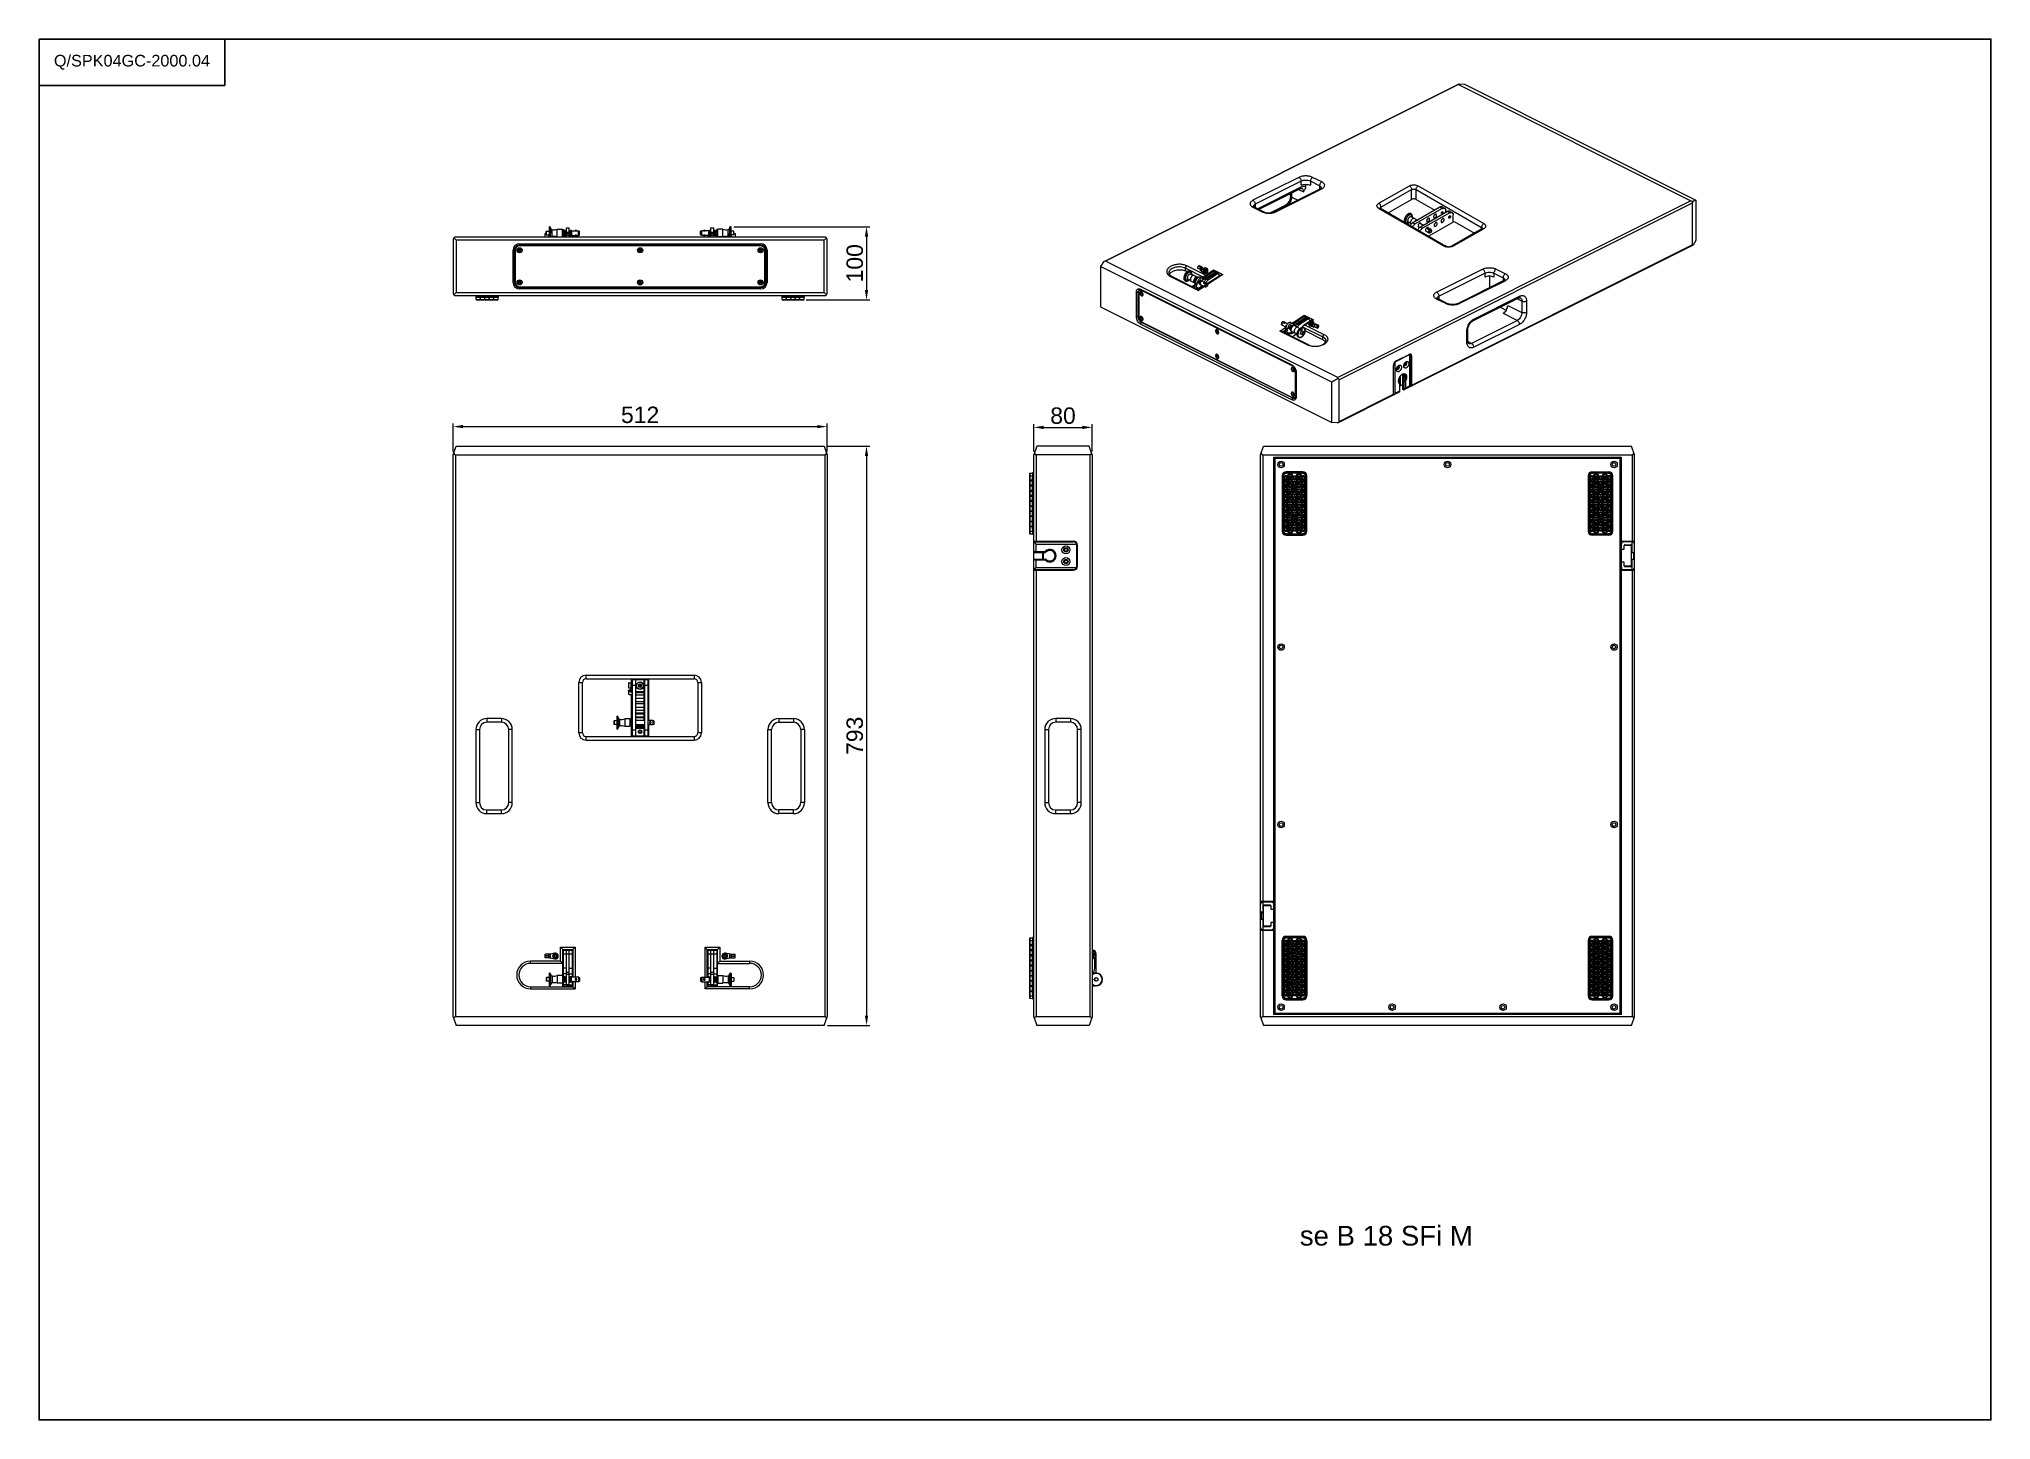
# Model space of a CAD drawing. Header units: millimetres. Extents: x 1177 to 3850, y 93 to 1984.
import ezdxf

# ---------------------------------------------------------------- set-up
doc = ezdxf.new("R2010")
doc.units = ezdxf.units.MM
doc.header["$LTSCALE"] = 0.1
doc.layers.get('0').update_dxf_attribs({"lineweight": 13})
doc.layers.get('Defpoints').update_dxf_attribs({"lineweight": 9})
doc.layers.add('图框', color=7, linetype='Continuous')
doc.layers.add('标注', color=251, linetype='Continuous', lineweight=9)
doc.styles.get("Standard").update_dxf_attribs({"font": 'arial.ttf'})
doc.dimstyles.new('STANDARD 9', dxfattribs={"dimscale": 9, "dimtxt": 2.5, "dimasz": 1.5, "dimexe": 0.5, "dimexo": 0.5, "dimgap": 0.5, "dimtad": 1, "dimtoh": 1, "dimdec": 1, "dimzin": 9, "dimdsep": 46, "dimtxsty": 'Standard', "dimcen": 0, "dimclrd": 256, "dimclre": 256, "dimclrt": 256, "dimadec": 0, "dimazin": 0, "dimtp": 0.01, "dimtm": 0.01, "dimtfac": 1, "dimtdec": 1, "dimtofl": 0, "dimtmove": 0, "dimatfit": 3, "dimfxl": 1, "dimtolj": 1, "dimtzin": 4, "dimlwd": -1, "dimlwe": -1, "dimarcsym": 0})

msp = doc.modelspace()

# ---------------------------------------------------------------- texts
at = {"layer": '图框', "insert": (3022.46, 345.43), "char_height": 27, "width": 576, "attachment_point": 5}
msp.add_mtext('{\\C7;se B 18 SFi M}', dxfattribs=at)

# ---------------------------------------------------------------- blocks, each defined once
blk = doc.blocks.new('A4-H')
at = {"layer": '图框'}
for p, q in [((28.29, 202.95), (28.29, 210.02)), ((0, 202.95), (28.29, 202.95))]:
    blk.add_line(p, q, dxfattribs=at)
blk.add_lwpolyline([(0, 210.02), (297, 210.02), (297, 0), (0, 0)], close=True, dxfattribs=at)
at = {"layer": '图框', "insert": (14.14, 206.49), "char_height": 1.7679, "width": 28.2872, "attachment_point": 5}
blk.add_mtext('Q/SPK04GC-2000.04', dxfattribs=at)
blk = doc.blocks.new('*D3')
at = {"layer": 'Defpoints', "color": 0, "transparency": 16777216}
for p in [(2256.6, 1453.1), (1744.6, 1414.4), (2256.6, 1414.4)]:
    blk.add_point(p, dxfattribs=at)
at = {"layer": '标注', "transparency": 16777216}
for p, q in [((1744.6, 1418.9), (1744.6, 1457.6)), ((1758.1, 1453.1), (2243.1, 1453.1)), ((2256.6, 1418.9), (2256.6, 1457.6))]:
    blk.add_line(p, q, dxfattribs=at)
for points in [[(1758.1, 1455.4), (1758.1, 1450.9), (1744.6, 1453.1)], [(2243.1, 1455.4), (2243.1, 1450.9), (2256.6, 1453.1)]]:
    blk.add_solid(points, dxfattribs=at)
at = {"layer": '标注', "transparency": 16777216, "insert": (2000.6, 1469.1), "char_height": 22.5, "attachment_point": 5}
blk.add_mtext('\\A1;512', dxfattribs=at)
blk = doc.blocks.new('*D4')
at = {"layer": 'Defpoints', "color": 0, "transparency": 16777216}
for p in [(2252.6, 1426.4), (2252.6, 633.4), (2310.6, 633.4)]:
    blk.add_point(p, dxfattribs=at)
at = {"layer": '标注', "transparency": 16777216}
for p, q in [((2257.1, 1426.4), (2315.1, 1426.4)), ((2310.6, 1412.9), (2310.6, 646.9)), ((2257.1, 633.4), (2315.1, 633.4))]:
    blk.add_line(p, q, dxfattribs=at)
for points in [[(2308.4, 1412.9), (2312.9, 1412.9), (2310.6, 1426.4)], [(2308.4, 646.9), (2312.9, 646.9), (2310.6, 633.4)]]:
    blk.add_solid(points, dxfattribs=at)
at = {"layer": '标注', "transparency": 16777216, "insert": (2294.6, 1029.9), "char_height": 22.5, "attachment_point": 5, "rotation": 90}
blk.add_mtext('\\A1;793', dxfattribs=at)
blk = doc.blocks.new('*D5')
at = {"layer": 'Defpoints', "color": 0, "transparency": 16777216}
for p in [(2124.6, 1726.8), (2223.6, 1626.5), (2310.6, 1626.5)]:
    blk.add_point(p, dxfattribs=at)
at = {"layer": '标注', "transparency": 16777216}
for p, q in [((2129.1, 1726.8), (2315.1, 1726.8)), ((2310.6, 1713.3), (2310.6, 1640)), ((2228.1, 1626.5), (2315.1, 1626.5))]:
    blk.add_line(p, q, dxfattribs=at)
for points in [[(2308.4, 1713.3), (2312.9, 1713.3), (2310.6, 1726.8)], [(2308.4, 1640), (2312.9, 1640), (2310.6, 1626.5)]]:
    blk.add_solid(points, dxfattribs=at)
at = {"layer": '标注', "transparency": 16777216, "insert": (2294.6, 1676.7), "char_height": 22.5, "attachment_point": 5, "rotation": 90}
blk.add_mtext('\\A1;100', dxfattribs=at)
blk = doc.blocks.new('*D6')
at = {"layer": 'Defpoints', "color": 0, "transparency": 16777216}
for p in [(2619.7, 1452.1), (2539.7, 1414.4), (2619.7, 1414.4)]:
    blk.add_point(p, dxfattribs=at)
at = {"layer": '标注', "transparency": 16777216}
for p, q in [((2539.7, 1418.9), (2539.7, 1456.6)), ((2553.2, 1452.1), (2606.2, 1452.1)), ((2619.7, 1418.9), (2619.7, 1456.6))]:
    blk.add_line(p, q, dxfattribs=at)
for points in [[(2553.2, 1454.3), (2553.2, 1449.8), (2539.7, 1452.1)], [(2606.2, 1454.3), (2606.2, 1449.8), (2619.7, 1452.1)]]:
    blk.add_solid(points, dxfattribs=at)
at = {"layer": '标注', "transparency": 16777216, "insert": (2579.7, 1468), "char_height": 22.5, "attachment_point": 5}
blk.add_mtext('\\A1;80', dxfattribs=at)

# ---------------------------------------------------------------- dimensions: what is measured, and where the dimension line sits
at = {"layer": '标注'}
dim = msp.add_linear_dim(base=(2310.62, 1626.53), p1=(2124.59, 1726.78), p2=(2223.63, 1626.53), angle=90, dimstyle='STANDARD 9', override={"dimdec": 0}, dxfattribs=at)
dim.commit()
dim.dimension.update_dxf_attribs({"geometry": '*D5', "text_midpoint": (2294.63, 1676.65)})
dim = msp.add_linear_dim(base=(2256.59, 1453.12), p1=(1744.59, 1414.4), p2=(2256.59, 1414.4), dimstyle='STANDARD 9', dxfattribs=at)
dim.commit()
dim.dimension.update_dxf_attribs({"geometry": '*D3', "text_midpoint": (2000.59, 1453.12), "dimtype": 160})
dim = msp.add_linear_dim(base=(2619.74, 1452.06), p1=(2539.74, 1414.4), p2=(2619.74, 1414.4), dimstyle='STANDARD 9', dxfattribs=at)
dim.commit()
dim.dimension.update_dxf_attribs({"geometry": '*D6', "text_midpoint": (2579.74, 1468.05)})
dim = msp.add_linear_dim(base=(2310.62, 633.4), p1=(2252.59, 1426.4), p2=(2252.59, 633.4), angle=90, dimstyle='STANDARD 9', dxfattribs=at)
dim.commit()
dim.dimension.update_dxf_attribs({"geometry": '*D4', "text_midpoint": (2310.62, 1029.9), "dimtype": 160})

# ---------------------------------------------------------------- linework, layer by layer
for p, q in [((1745.47, 1711.65), (1748.59, 1708.53)), ((2253.59, 1712.53), (1747.59, 1712.53)), ((1870.59, 1712.53), (1870.59, 1717.41)), ((1872.09, 1717.41), (1870.59, 1717.41)), ((1872.09, 1720.23), (1872.39, 1720.53)), ((1872.09, 1715.83), (1872.09, 1720.23)), ((1872.09, 1715.83), (1872.39, 1715.53)), ((1872.39, 1715.53), (1872.39, 1720.53)), ((1872.39, 1720.53), (1876.09, 1720.53)), ((1872.39, 1715.53), (1876.09, 1715.53)), ((1875.39, 1715.16), (1875.39, 1715.53)), ((1875.39, 1714.98), (1875.39, 1712.53)), ((1876.09, 1726.28), (1876.09, 1712.53)), ((1876.59, 1712.53), (1876.59, 1726.78)), ((1878.09, 1725.28), (1878.09, 1718.03)), ((1878.09, 1712.53), (1878.09, 1718.03)), ((1879.16, 1712.98), (1879.2, 1712.99)), ((1879.2, 1712.99), (1879.22, 1713.01)), ((1880.05, 1713.31), (1880.05, 1722.74)), ((1883.76, 1712.53), (1883.76, 1713.47)), ((1887.09, 1712.83), (1887.09, 1723.23)), ((1887.09, 1723.23), (1894.09, 1723.23)), ((1887.09, 1712.83), (1894.09, 1712.83)), ((1888.59, 1712.53), (1888.59, 1712.83)), ((1894.09, 1712.83), (1894.09, 1723.23)), ((1894.09, 1722.78), (1895.59, 1722.78)), ((1894.09, 1713.28), (1895.59, 1713.28)), ((1895.59, 1713.28), (1895.59, 1722.78)), ((1895.59, 1721.13), (1895.93, 1721.13)), ((1895.59, 1714.93), (1896.4, 1714.93)), ((1895.59, 1712.53), (1895.59, 1713.28)), ((1896.07, 1719.56), (1896.09, 1719.18)), ((1896.09, 1719.18), (1896.12, 1718.76)), ((1896.12, 1718.76), (1896.17, 1717.83)), ((1896.17, 1717.83), (1896.2, 1717.33)), ((1896.44, 1721.13), (1897.34, 1721.13)), ((1896.61, 1718.92), (1896.58, 1719.38)), ((1896.71, 1717.14), (1896.68, 1717.65)), ((1896.91, 1714.93), (1897.99, 1714.93)), ((1897.59, 1718.88), (1897.69, 1717.64)), ((1897.85, 1721.13), (1899.22, 1721.13)), ((1898.5, 1714.93), (1899.59, 1714.93)), ((1899.55, 1718.6), (1899.59, 1718.09)), ((1899.59, 1712.53), (1899.59, 1725.03)), ((1899.59, 1725.03), (1903.59, 1725.03)), ((1899.59, 1719.13), (1903.59, 1719.13)), ((1899.59, 1717.32), (1903.59, 1717.32)), ((1899.59, 1715.03), (1903.59, 1715.03)), ((1903.59, 1712.53), (1903.59, 1725.03)), ((1903.59, 1717.94), (1903.65, 1717.32)), ((1903.59, 1714.93), (1903.93, 1714.93)), ((1903.65, 1717.32), (1903.69, 1716.9)), ((1903.73, 1721.13), (1904.98, 1721.13)), ((1904.15, 1717.27), (1904.04, 1718.55)), ((1904.44, 1714.93), (1905.53, 1714.93)), ((1905.49, 1721.13), (1906.31, 1721.13)), ((1905.75, 1718.21), (1905.71, 1718.78)), ((1905.81, 1717.42), (1905.75, 1718.21)), ((1905.84, 1716.94), (1905.81, 1717.42)), ((1906.03, 1714.93), (1911.61, 1714.93)), ((1906.44, 1719.46), (1906.46, 1719.07)), ((1906.46, 1719.07), (1906.48, 1718.64)), ((1906.48, 1718.64), (1906.51, 1718.2)), ((1906.55, 1717.24), (1906.58, 1716.76)), ((1906.58, 1716.76), (1906.6, 1716.34)), ((1906.81, 1721.13), (1911.61, 1721.13)), ((1906.98, 1718.67), (1906.96, 1719.14)), ((1907.07, 1716.82), (1907.05, 1717.36)), ((1907.59, 1714.93), (1907.59, 1712.53)), ((1913.88, 1721.13), (1916.19, 1721.13)), ((1913.88, 1714.93), (1916.19, 1714.93)), ((1916.19, 1714.93), (1916.19, 1721.13)), ((1916.19, 1721.13), (1917.69, 1720.43)), ((1916.19, 1714.93), (1917.69, 1715.63)), ((1917.69, 1715.63), (1917.69, 1720.43)), ((2084.99, 1721.13), (2083.49, 1720.43)), ((2083.49, 1715.63), (2083.49, 1720.43)), ((2084.99, 1714.93), (2083.49, 1715.63)), ((2087.31, 1721.13), (2084.99, 1721.13)), ((2084.99, 1714.93), (2084.99, 1721.13)), ((2087.31, 1714.93), (2084.99, 1714.93)), ((2095.15, 1721.13), (2089.58, 1721.13)), ((2094.37, 1714.93), (2089.58, 1714.93)), ((2093.59, 1712.53), (2093.59, 1714.93)), ((2094.11, 1719.23), (2094.14, 1718.69)), ((2094.21, 1717.38), (2094.23, 1716.91)), ((2094.61, 1719.3), (2094.59, 1719.71)), ((2094.63, 1718.81), (2094.61, 1719.3)), ((2094.7, 1717.41), (2094.68, 1717.86)), ((2094.73, 1716.99), (2094.7, 1717.41)), ((2094.75, 1716.6), (2094.73, 1716.99)), ((2095.7, 1714.93), (2094.88, 1714.93)), ((2095.35, 1719.11), (2095.38, 1718.63)), ((2095.38, 1718.63), (2095.44, 1717.84)), ((2095.44, 1717.84), (2095.48, 1717.28)), ((2096.75, 1721.13), (2095.66, 1721.13)), ((2097.46, 1714.93), (2096.21, 1714.93)), ((2097.03, 1718.79), (2097.15, 1717.51)), ((2097.59, 1721.13), (2097.26, 1721.13)), ((2097.5, 1719.13), (2097.47, 1719.47)), ((2097.53, 1718.82), (2097.5, 1719.13)), ((2097.59, 1718.1), (2097.53, 1718.82)), ((2097.59, 1725.03), (2101.59, 1725.03)), ((2097.59, 1712.53), (2097.59, 1725.03)), ((2097.59, 1719.13), (2101.59, 1719.13)), ((2097.59, 1717.32), (2101.59, 1717.32)), ((2097.59, 1715.03), (2101.59, 1715.03)), ((2101.59, 1712.53), (2101.59, 1725.03)), ((2102.68, 1721.13), (2101.59, 1721.13)), ((2101.64, 1717.46), (2101.59, 1717.96)), ((2101.68, 1717.12), (2101.64, 1717.46)), ((2103.34, 1714.93), (2101.97, 1714.93)), ((2104.28, 1721.13), (2103.19, 1721.13)), ((2103.6, 1717.17), (2103.49, 1718.41)), ((2104.75, 1714.93), (2103.85, 1714.93)), ((2104.47, 1718.91), (2104.5, 1718.4)), ((2104.58, 1717.14), (2104.61, 1716.68)), ((2105.59, 1721.13), (2104.79, 1721.13)), ((2105.01, 1718.22), (2104.98, 1718.72)), ((2105.07, 1717.29), (2105.01, 1718.22)), ((2105.09, 1716.88), (2105.07, 1717.29)), ((2105.12, 1716.5), (2105.09, 1716.88)), ((2105.59, 1714.93), (2105.25, 1714.93)), ((2107.09, 1722.78), (2105.59, 1722.78)), ((2105.59, 1713.28), (2105.59, 1722.78)), ((2107.09, 1713.28), (2105.59, 1713.28)), ((2105.59, 1713.28), (2105.59, 1712.53)), ((2114.09, 1723.23), (2107.09, 1723.23)), ((2107.09, 1712.83), (2107.09, 1723.23)), ((2114.09, 1712.83), (2107.09, 1712.83)), ((2112.59, 1712.53), (2112.59, 1712.83)), ((2114.09, 1712.83), (2114.09, 1723.23)), ((2117.43, 1712.53), (2117.43, 1713.47)), ((2121.14, 1713.31), (2121.14, 1722.74)), ((2121.98, 1723.06), (2121.96, 1723.05)), ((2122.02, 1723.08), (2121.98, 1723.06)), ((2123.04, 1724.37), (2122.98, 1724.16)), ((2123.1, 1725.35), (2123.09, 1725.19)), ((2123.09, 1725.19), (2123.09, 1718.03)), ((2123.09, 1712.53), (2123.09, 1718.03)), ((2123.13, 1725.56), (2123.1, 1725.35)), ((2123.17, 1725.71), (2123.13, 1725.56)), ((2123.19, 1725.81), (2123.17, 1725.71)), ((2123.2, 1725.84), (2123.19, 1725.81)), ((2123.21, 1725.85), (2123.2, 1725.84)), ((2124.59, 1712.53), (2124.59, 1726.78)), ((2125.09, 1712.53), (2125.09, 1726.28)), ((2128.79, 1720.53), (2125.09, 1720.53)), ((2128.79, 1715.53), (2125.09, 1715.53)), ((2125.79, 1715.53), (2125.79, 1715.16)), ((2125.79, 1712.53), (2125.79, 1714.98)), ((2128.79, 1715.53), (2128.79, 1720.53)), ((2129.09, 1720.23), (2128.79, 1720.53)), ((2129.09, 1715.83), (2128.79, 1715.53)), ((2129.09, 1715.83), (2129.09, 1720.23)), ((2129.09, 1717.41), (2130.59, 1717.41)), ((2130.59, 1717.41), (2130.59, 1712.53)), ((2255.72, 1711.65), (2252.59, 1708.53)), ((1744.59, 1709.53), (1744.59, 1635.53)), ((1748.59, 1708.53), (1748.59, 1636.53)), ((2252.59, 1708.53), (1748.59, 1708.53)), ((1826.59, 1650.53), (1826.59, 1694.53)), ((1826.59, 1694.53), (1828.59, 1694.53)), ((1828.59, 1650.53), (1828.59, 1694.53)), ((1829.59, 1694.53), (1829.59, 1650.53)), ((1835.59, 1703.53), (1835.59, 1701.53)), ((1835.59, 1703.53), (2165.59, 1703.53)), ((1835.59, 1701.53), (2165.59, 1701.53)), ((2165.59, 1700.53), (1835.59, 1700.53)), ((2165.59, 1703.53), (2165.59, 1701.53)), ((2171.59, 1650.53), (2171.59, 1694.53)), ((2174.59, 1694.53), (2172.59, 1694.53)), ((2172.59, 1694.53), (2172.59, 1650.53)), ((2174.59, 1694.53), (2174.59, 1650.53)), ((2252.59, 1636.53), (2252.59, 1708.53)), ((2256.59, 1635.53), (2256.59, 1709.53)), ((1745.47, 1633.41), (1748.59, 1636.53)), ((1747.59, 1632.53), (2253.59, 1632.53)), ((1748.59, 1636.53), (2252.59, 1636.53)), ((1775.36, 1632.53), (1775.49, 1630.98)), ((1780.47, 1630.98), (1780.34, 1632.53)), ((1780.47, 1630.98), (1780.47, 1630.53)), ((1780.47, 1630.98), (1801.72, 1630.98)), ((1801.85, 1632.53), (1801.72, 1630.98)), ((1801.72, 1630.53), (1801.72, 1630.98)), ((1806.7, 1630.98), (1806.83, 1632.53)), ((1826.59, 1650.53), (1828.59, 1650.53)), ((1835.59, 1644.53), (2165.59, 1644.53)), ((1835.59, 1641.53), (1835.59, 1643.53)), ((2165.59, 1643.53), (1835.59, 1643.53)), ((2165.59, 1641.53), (1835.59, 1641.53)), ((2165.59, 1641.53), (2165.59, 1643.53)), ((2174.59, 1650.53), (2172.59, 1650.53)), ((2194.36, 1632.53), (2194.49, 1630.98)), ((2199.47, 1630.98), (2199.34, 1632.53)), ((2199.47, 1630.98), (2220.72, 1630.98)), ((2199.47, 1630.98), (2199.47, 1630.53)), ((2220.85, 1632.53), (2220.72, 1630.98)), ((2220.72, 1630.53), (2220.72, 1630.98)), ((2225.7, 1630.98), (2225.83, 1632.53)), ((2255.72, 1633.41), (2252.59, 1636.53)), ((1776.15, 1627), (1775.97, 1630.53)), ((1775.99, 1630.53), (1806.2, 1630.53)), ((1776.15, 1627), (1781.78, 1627)), ((1776.65, 1626.53), (1781.29, 1626.53)), ((1781.78, 1627), (1781.97, 1630.53)), ((1782.22, 1627), (1782.03, 1630.53)), ((1782.22, 1627), (1787.85, 1627)), ((1782.72, 1626.53), (1787.35, 1626.53)), ((1787.85, 1627), (1788.03, 1630.53)), ((1788.28, 1627), (1788.09, 1630.53)), ((1788.28, 1627), (1793.91, 1627)), ((1788.78, 1626.53), (1793.41, 1626.53)), ((1793.91, 1627), (1794.09, 1630.53)), ((1794.34, 1627), (1794.16, 1630.53)), ((1794.34, 1627), (1799.97, 1627)), ((1794.84, 1626.53), (1799.47, 1626.53)), ((1799.97, 1627), (1800.16, 1630.53)), ((1800.4, 1627), (1800.22, 1630.53)), ((1800.4, 1627), (1806.03, 1627)), ((1800.9, 1626.53), (1805.53, 1626.53)), ((1806.03, 1627), (1806.22, 1630.53)), ((2195.15, 1627), (2194.97, 1630.53)), ((2194.99, 1630.53), (2225.2, 1630.53)), ((2195.15, 1627), (2200.78, 1627)), ((2195.65, 1626.53), (2200.29, 1626.53)), ((2200.78, 1627), (2200.97, 1630.53)), ((2201.22, 1627), (2201.03, 1630.53)), ((2201.22, 1627), (2206.85, 1627)), ((2201.72, 1626.53), (2206.35, 1626.53)), ((2206.85, 1627), (2207.03, 1630.53)), ((2207.28, 1627), (2207.09, 1630.53)), ((2207.28, 1627), (2212.91, 1627)), ((2207.78, 1626.53), (2212.41, 1626.53)), ((2212.91, 1627), (2213.09, 1630.53)), ((2213.34, 1627), (2213.16, 1630.53)), ((2213.34, 1627), (2218.97, 1627)), ((2213.84, 1626.53), (2218.47, 1626.53)), ((2218.97, 1627), (2219.16, 1630.53)), ((2219.4, 1627), (2219.22, 1630.53)), ((2219.4, 1627), (2225.03, 1627)), ((2219.9, 1626.53), (2224.53, 1626.53)), ((2225.03, 1627), (2225.22, 1630.53)), ((1744.59, 1414.4), (1748.59, 1426.4)), ((1748.59, 1426.4), (2252.59, 1426.4)), ((2252.59, 1426.4), (2256.59, 1414.4)), ((1744.59, 645.4), (1744.59, 1414.4)), ((1747.59, 1414.4), (1747.59, 645.4)), ((1747.59, 1414.4), (2253.59, 1414.4)), ((2253.59, 1414.4), (2253.59, 645.4)), ((2256.59, 1414.4), (2256.59, 645.4)), ((2539.74, 1296.4), (2593.74, 1296.4)), ((2539.74, 1295.4), (2593.74, 1295.4)), ((2542.74, 1292.4), (2598.32, 1292.4)), ((2542.74, 1282.4), (2542.74, 1292.4)), ((2551.74, 1296.4), (2551.74, 1295.4)), ((2552.74, 1296.4), (2552.74, 1295.4)), ((2598.74, 1262.4), (2598.74, 1290.4)), ((2599.74, 1262.4), (2599.74, 1290.4)), ((3344.29, 1296.4), (3362.29, 1296.4)), ((3344.79, 1285.4), (3347.79, 1285.4)), ((3359.29, 1295.4), (3347.29, 1295.4)), ((3348.29, 1285.9), (3348.29, 1290.4)), ((3358.29, 1290.4), (3348.29, 1290.4)), ((3349.29, 1291.4), (3357.29, 1291.4)), ((3358.29, 1262.4), (3358.29, 1290.4)), ((3359.29, 1280.9), (3359.29, 1295.4)), ((3362.29, 1260.4), (3362.29, 1292.4)), ((2539.74, 1280.9), (2555.16, 1280.9)), ((2539.74, 1271.9), (2555.16, 1271.9)), ((2539.74, 1257.4), (2593.74, 1257.4)), ((2539.74, 1256.4), (2593.74, 1256.4)), ((2542.74, 1282.4), (2555.16, 1282.4)), ((2555.16, 1270.4), (2542.74, 1270.4)), ((2542.74, 1260.4), (2542.74, 1270.4)), ((2542.74, 1260.4), (2598.32, 1260.4)), ((2542.74, 1256.4), (2542.74, 645.4)), ((2551.74, 1280.9), (2551.74, 1271.9)), ((2551.74, 1257.4), (2551.74, 1256.4)), ((2552.74, 1280.9), (2552.74, 1271.9)), ((2552.74, 1257.4), (2552.74, 1256.4)), ((2555.16, 1282.4), (2555.16, 1280.9)), ((2555.16, 1270.4), (2555.16, 1271.9)), ((2555.51, 1282.55), (2556.58, 1281.49)), ((2555.51, 1270.25), (2556.58, 1271.31)), ((3344.29, 1256.4), (3362.29, 1256.4)), ((3347.79, 1267.4), (3344.79, 1267.4)), ((3347.29, 1257.4), (3359.29, 1257.4)), ((3348.29, 1262.4), (3348.29, 1266.9)), ((3348.29, 1262.4), (3358.29, 1262.4)), ((3357.29, 1261.4), (3349.29, 1261.4)), ((3358.29, 1280.9), (3360.79, 1280.9)), ((3358.29, 1271.9), (3360.79, 1271.9)), ((3359.29, 1257.4), (3359.29, 1271.9)), ((3359.29, 1256.4), (3359.29, 645.4)), ((3360.79, 1280.9), (3362.29, 1282.4)), ((3360.79, 1280.9), (3360.79, 1271.9)), ((3360.79, 1271.9), (3362.29, 1270.4)), ((3362.29, 645.4), (3362.29, 1260.1)), ((1916.59, 1033.9), (1916.59, 1102.9)), ((1916.59, 1102.9), (1921.59, 1102.9)), ((1921.59, 1033.9), (1921.59, 1102.9)), ((1926.59, 1107.9), (1926.59, 1112.9)), ((1926.59, 1112.9), (2074.59, 1112.9)), ((1926.59, 1107.9), (2074.59, 1107.9)), ((1984.68, 1102.08), (1984.68, 1095.72)), ((1984.98, 1095.42), (1984.98, 1102.38)), ((1984.98, 1102.38), (1988.29, 1102.38)), ((1988.29, 1095.42), (1988.29, 1102.38)), ((1988.59, 1091.67), (1988.59, 1107.9)), ((1989.59, 1102.9), (1988.59, 1102.9)), ((1989.59, 1095.97), (1988.59, 1095.97)), ((1989.59, 1106.9), (1989.59, 1029.9)), ((1989.59, 1106.9), (2011.59, 1106.9)), ((1994.59, 1098.9), (1989.59, 1098.9)), ((1994.59, 1029.9), (1994.59, 1106.9)), ((1994.84, 1051), (1994.84, 1106.9)), ((1998.28, 1098.4), (1999.44, 1100.4)), ((1999.44, 1096.4), (1998.28, 1098.4)), ((1999.44, 1100.4), (2001.75, 1100.4)), ((2001.75, 1096.4), (1999.44, 1096.4)), ((2001.75, 1100.4), (2002.9, 1098.4)), ((2002.9, 1098.4), (2001.75, 1096.4)), ((2006.34, 1051), (2006.34, 1106.9)), ((2006.59, 1106.9), (2006.59, 1029.9)), ((2011.59, 1098.9), (2006.59, 1098.9)), ((2011.59, 1029.9), (2011.59, 1106.9)), ((2012.59, 1051), (2012.59, 1107.9)), ((2074.59, 1112.9), (2074.59, 1107.9)), ((2079.59, 1102.9), (2079.59, 1033.9)), ((2079.59, 1102.9), (2084.59, 1102.9)), ((2084.59, 1102.9), (2084.59, 1033.9)), ((1984.71, 1091.54), (1984.71, 1087.26)), ((1984.71, 1091.54), (1985.79, 1091.39)), ((1985.79, 1091.33), (1984.71, 1091.19)), ((1984.98, 1095.42), (1988.29, 1095.42)), ((1985.79, 1091.39), (1985.79, 1091.33)), ((1989.59, 1091.67), (1988.59, 1091.67)), ((1988.59, 1051), (1988.59, 1086.3)), ((1994.84, 1090.7), (2006.34, 1090.7)), ((1994.84, 1089.21), (2006.34, 1089.21)), ((2006.34, 1085.69), (1994.84, 1085.69)), ((2006.34, 1081.18), (1994.84, 1081.18)), ((2006.34, 1076.22), (1994.84, 1076.22)), ((2006.34, 1073.59), (1994.84, 1073.59)), ((1790.59, 1053.4), (1790.59, 1048.4)), ((1810.59, 1053.4), (1790.59, 1053.4)), ((1810.59, 1048.4), (1790.59, 1048.4)), ((1810.59, 1053.4), (1810.59, 1048.4)), ((1964.89, 1050.4), (1964.59, 1050.1)), ((1964.59, 1050.1), (1964.59, 1045.7)), ((1964.89, 1045.4), (1964.59, 1045.7)), ((1964.89, 1050.4), (1964.89, 1045.4)), ((1968.59, 1050.4), (1964.89, 1050.4)), ((1968.59, 1045.4), (1964.89, 1045.4)), ((1968.59, 1056.15), (1968.59, 1039.65)), ((1969.09, 1056.65), (1969.09, 1039.15)), ((1970.59, 1055.15), (1970.59, 1040.65)), ((1972.55, 1052.61), (1972.55, 1043.19)), ((1979.59, 1053.1), (1979.59, 1042.7)), ((1986.59, 1053.1), (1979.59, 1053.1)), ((1986.59, 1042.7), (1979.59, 1042.7)), ((1986.59, 1053.1), (1986.59, 1042.7)), ((1988.09, 1052.65), (1986.59, 1052.65)), ((1988.09, 1043.15), (1986.59, 1043.15)), ((1988.09, 1052.65), (1988.09, 1043.15)), ((1989.59, 1051), (1988.09, 1051)), ((1989.59, 1044.8), (1988.09, 1044.8)), ((1988.59, 1028.9), (1988.59, 1044.8)), ((2006.59, 1051), (1994.59, 1051)), ((2006.59, 1044.8), (1994.59, 1044.8)), ((2006.34, 1068.84), (1994.84, 1068.84)), ((2006.34, 1064.32), (1994.84, 1064.32)), ((2006.34, 1060.83), (1994.84, 1060.83)), ((2006.34, 1059.34), (1994.84, 1059.34)), ((1994.84, 1055.97), (2006.34, 1055.97)), ((1994.84, 1054.83), (2006.34, 1054.83)), ((1994.84, 1029.9), (1994.84, 1044.8)), ((2006.34, 1043.77), (1994.84, 1043.77)), ((2006.34, 1029.9), (2006.34, 1044.8)), ((2017.99, 1051), (2011.59, 1051)), ((2017.99, 1044.8), (2011.59, 1044.8)), ((2012.59, 1028.9), (2012.59, 1044.8)), ((2017.99, 1051), (2017.99, 1044.8)), ((2019.49, 1050.3), (2017.99, 1051)), ((2019.49, 1045.5), (2017.99, 1044.8)), ((2019.49, 1050.3), (2019.49, 1045.5)), ((2190.59, 1053.4), (2210.59, 1053.4)), ((2190.59, 1053.4), (2190.59, 1048.4)), ((2190.59, 1048.4), (2210.59, 1048.4)), ((2210.59, 1053.4), (2210.59, 1048.4)), ((2589.74, 1053.4), (2569.74, 1053.4)), ((2569.74, 1053.4), (2569.74, 1048.4)), ((2589.74, 1048.4), (2569.74, 1048.4)), ((2589.74, 1053.4), (2589.74, 1048.4)), ((1775.59, 1038.4), (1775.59, 938.4)), ((1775.59, 1038.4), (1780.59, 1038.4)), ((1780.59, 1038.4), (1780.59, 938.4)), ((1820.59, 938.4), (1820.59, 1038.4)), ((1825.59, 1038.4), (1820.59, 1038.4)), ((1825.59, 938.4), (1825.59, 1038.4)), ((1921.59, 1033.9), (1916.59, 1033.9)), ((1926.59, 1023.9), (1926.59, 1028.9)), ((1926.59, 1028.9), (2074.59, 1028.9)), ((1926.59, 1023.9), (2074.59, 1023.9)), ((1989.59, 1037.9), (1994.59, 1037.9)), ((1989.59, 1029.9), (2011.59, 1029.9)), ((2006.34, 1041.51), (1994.84, 1041.51)), ((2006.34, 1039.86), (1994.84, 1039.86)), ((2006.59, 1037.9), (2011.59, 1037.9)), ((2074.59, 1028.9), (2074.59, 1023.9)), ((2084.59, 1033.9), (2079.59, 1033.9)), ((2175.59, 1038.4), (2180.59, 1038.4)), ((2175.59, 938.4), (2175.59, 1038.4)), ((2180.59, 938.4), (2180.59, 1038.4)), ((2225.59, 1038.4), (2220.59, 1038.4)), ((2220.59, 1038.4), (2220.59, 938.4)), ((2225.59, 1038.4), (2225.59, 938.4)), ((2554.74, 1038.4), (2554.74, 938.4)), ((2554.74, 1038.4), (2559.74, 1038.4)), ((2559.74, 1038.4), (2559.74, 938.4)), ((2604.74, 1038.4), (2599.74, 1038.4)), ((2599.74, 938.4), (2599.74, 1038.4)), ((2604.74, 938.4), (2604.74, 1038.4)), ((1775.59, 938.4), (1780.59, 938.4)), ((1825.59, 938.4), (1820.59, 938.4)), ((2175.59, 938.4), (2180.59, 938.4)), ((2225.59, 938.4), (2220.59, 938.4)), ((2554.74, 938.4), (2559.74, 938.4)), ((2604.74, 938.4), (2599.74, 938.4)), ((1790.59, 923.4), (1790.59, 928.4)), ((1790.59, 928.4), (1810.59, 928.4)), ((1790.59, 923.4), (1810.59, 923.4)), ((1810.59, 923.4), (1810.59, 928.4)), ((2210.59, 928.4), (2190.59, 928.4)), ((2190.59, 923.4), (2190.59, 928.4)), ((2210.59, 923.4), (2190.59, 923.4)), ((2210.59, 923.4), (2210.59, 928.4)), ((2569.74, 923.4), (2569.74, 928.4)), ((2569.74, 928.4), (2589.74, 928.4)), ((2569.74, 923.4), (2589.74, 923.4)), ((2589.74, 923.4), (2589.74, 928.4)), ((2850.29, 803.4), (2868.29, 803.4)), ((2853.29, 802.4), (2853.29, 787.9)), ((2865.29, 802.4), (2853.29, 802.4)), ((2851.79, 787.9), (2850.29, 789.4)), ((2851.79, 778.9), (2850.29, 777.4)), ((2851.79, 778.9), (2851.79, 787.9)), ((2851.79, 787.9), (2854.29, 787.9)), ((2851.79, 778.9), (2854.29, 778.9)), ((2853.29, 778.9), (2853.29, 764.4)), ((2854.29, 769.4), (2854.29, 797.4)), ((2854.29, 797.4), (2864.29, 797.4)), ((2855.29, 798.4), (2863.29, 798.4)), ((2864.29, 797.4), (2864.29, 792.9)), ((2864.79, 792.4), (2867.79, 792.4)), ((2533.74, 752.72), (2533.74, 671.08)), ((2534.21, 753.22), (2537.74, 753.4)), ((2534.21, 753.22), (2534.21, 670.58)), ((2534.21, 749.72), (2537.74, 749.9)), ((2537.74, 753.5), (2537.74, 747.25)), ((2538.2, 749.02), (2537.74, 749.02)), ((2539.74, 754.14), (2538.2, 754)), ((2538.2, 749.02), (2539.74, 749.16)), ((2538.2, 749.02), (2538.2, 674.78)), ((2868.29, 763.4), (2850.29, 763.4)), ((2853.29, 764.4), (2865.29, 764.4)), ((2853.29, 763.4), (2853.29, 645.4)), ((2864.29, 769.4), (2854.29, 769.4)), ((2863.29, 768.4), (2855.29, 768.4)), ((2864.29, 773.9), (2864.29, 769.4)), ((2867.79, 774.4), (2864.79, 774.4)), ((2879.79, 673.9), (2879.79, 749.9)), ((2880.79, 749.42), (2881.19, 749.02)), ((2880.79, 674.38), (2880.79, 749.42)), ((2881.69, 749.02), (2881.19, 749.02)), ((2881.19, 674.78), (2881.19, 749.02)), ((2881.69, 749.02), (2881.69, 747.25)), ((2908.29, 755.4), (2885.29, 755.4)), ((2886.17, 754), (2885.77, 754.4)), ((2885.77, 754.4), (2907.81, 754.4)), ((2886.17, 754), (2907.42, 754)), ((2886.17, 754), (2886.17, 753.5)), ((2907.42, 753.5), (2886.17, 753.5)), ((2907.81, 754.4), (2907.42, 754)), ((2907.42, 753.5), (2907.42, 754)), ((2912.4, 749.02), (2911.9, 749.02)), ((2911.9, 747.25), (2911.9, 749.02)), ((2912.4, 749.02), (2912.79, 749.42)), ((2912.4, 749.02), (2912.4, 674.78)), ((2912.79, 749.42), (2912.79, 674.38)), ((2913.79, 749.9), (2913.79, 673.9)), ((3298.79, 749.9), (3298.79, 673.9)), ((3299.79, 749.42), (3300.19, 749.02)), ((3299.79, 674.38), (3299.79, 749.42)), ((3300.69, 749.02), (3300.19, 749.02)), ((3300.19, 674.78), (3300.19, 749.02)), ((3300.69, 749.02), (3300.69, 747.25)), ((3327.29, 755.4), (3304.29, 755.4)), ((3304.77, 754.4), (3326.81, 754.4)), ((3305.17, 754), (3304.77, 754.4)), ((3305.17, 754), (3326.42, 754)), ((3305.17, 754), (3305.17, 753.5)), ((3326.42, 753.5), (3305.17, 753.5)), ((3326.81, 754.4), (3326.42, 754)), ((3326.42, 753.5), (3326.42, 754)), ((3331.4, 749.02), (3330.9, 749.02)), ((3330.9, 747.25), (3330.9, 749.02)), ((3331.4, 749.02), (3331.79, 749.42)), ((3331.4, 749.02), (3331.4, 674.78)), ((3331.79, 749.42), (3331.79, 674.38)), ((3332.79, 673.9), (3332.79, 749.9)), ((1875.39, 730.85), (1870.59, 730.85)), ((1870.59, 725.95), (1870.59, 730.85)), ((1875.39, 728.7), (1870.59, 728.7)), ((1875.39, 728.45), (1870.59, 728.45)), ((1875.39, 728.35), (1870.59, 728.35)), ((1875.39, 728.1), (1870.59, 728.1)), ((1875.39, 725.95), (1870.59, 725.95)), ((1875.39, 725.96), (1875.39, 730.84)), ((1875.39, 725.95), (1875.41, 725.95)), ((1883.76, 732.31), (1877.59, 731)), ((1877.59, 731), (1877.59, 725.8)), ((1877.59, 725.8), (1883.76, 724.49)), ((1882.89, 729.38), (1884.59, 730.36)), ((1883.09, 729.27), (1882.89, 729.38)), ((1882.89, 727.42), (1882.89, 729.38)), ((1883.09, 727.53), (1882.89, 727.42)), ((1884.59, 726.44), (1882.89, 727.42)), ((1883.09, 729.27), (1884.59, 730.13)), ((1883.09, 727.53), (1883.09, 729.27)), ((1884.59, 726.67), (1883.09, 727.53)), ((1884.59, 730.36), (1886.29, 729.38)), ((1884.59, 730.13), (1884.59, 730.36)), ((1884.59, 730.13), (1886.09, 729.27)), ((1886.09, 727.53), (1884.59, 726.67)), ((1886.29, 727.42), (1884.59, 726.44)), ((1884.59, 726.67), (1884.59, 726.44)), ((1886.09, 729.27), (1886.29, 729.38)), ((1886.09, 729.27), (1886.09, 727.53)), ((1886.09, 727.53), (1886.29, 727.42)), ((1886.29, 729.38), (1886.29, 727.42)), ((1894.59, 737.4), (1891.59, 740.4)), ((1891.59, 740.4), (1911.59, 740.4)), ((1891.59, 721.4), (1891.59, 740.4)), ((1894.59, 737.4), (1908.59, 737.4)), ((1894.59, 701.15), (1894.59, 737.4)), ((1895.59, 736.4), (1907.59, 736.4)), ((1895.59, 701.15), (1895.59, 736.4)), ((1895.59, 731.4), (1907.59, 731.4)), ((1899.59, 687.4), (1899.59, 736.4)), ((1903.59, 687.4), (1903.59, 736.4)), ((1907.59, 736.4), (1907.59, 699.5)), ((1908.59, 737.4), (1911.59, 740.4)), ((1908.59, 737.4), (1908.59, 699.5)), ((1911.59, 740.4), (1911.59, 699.5)), ((2089.59, 740.4), (2109.59, 740.4)), ((2092.59, 737.4), (2089.59, 740.4)), ((2089.59, 699.5), (2089.59, 740.4)), ((2092.59, 737.4), (2106.59, 737.4)), ((2092.59, 699.5), (2092.59, 737.4)), ((2093.59, 736.4), (2105.59, 736.4)), ((2093.59, 699.5), (2093.59, 736.4)), ((2093.59, 731.4), (2105.59, 731.4)), ((2097.59, 687.4), (2097.59, 736.4)), ((2101.59, 687.4), (2101.59, 736.4)), ((2105.59, 736.4), (2105.59, 701.15)), ((2106.59, 737.4), (2109.59, 740.4)), ((2106.59, 701.15), (2106.59, 737.4)), ((2109.59, 740.4), (2109.59, 721.4)), ((2114.89, 729.38), (2116.59, 730.36)), ((2115.09, 729.27), (2114.89, 729.38)), ((2114.89, 727.42), (2114.89, 729.38)), ((2115.09, 727.53), (2114.89, 727.42)), ((2116.59, 726.44), (2114.89, 727.42)), ((2115.09, 729.27), (2116.59, 730.13)), ((2115.09, 727.53), (2115.09, 729.27)), ((2116.59, 726.67), (2115.09, 727.53)), ((2116.59, 730.36), (2118.29, 729.38)), ((2116.59, 730.13), (2116.59, 730.36)), ((2116.59, 730.13), (2118.09, 729.27)), ((2118.09, 727.53), (2116.59, 726.67)), ((2118.29, 727.42), (2116.59, 726.44)), ((2116.59, 726.67), (2116.59, 726.44)), ((2123.59, 731), (2117.43, 732.31)), ((2117.43, 724.49), (2123.59, 725.8)), ((2118.09, 729.27), (2118.29, 729.38)), ((2118.09, 729.27), (2118.09, 727.53)), ((2118.09, 727.53), (2118.29, 727.42)), ((2118.29, 729.38), (2118.29, 727.42)), ((2123.59, 725.8), (2123.59, 731)), ((2125.79, 730.85), (2125.78, 730.85)), ((2125.79, 730.85), (2130.59, 730.85)), ((2125.79, 725.96), (2125.79, 730.84)), ((2125.79, 728.7), (2130.59, 728.7)), ((2125.79, 728.45), (2130.59, 728.45)), ((2125.79, 728.35), (2130.59, 728.35)), ((2125.79, 728.1), (2130.59, 728.1)), ((2125.79, 725.95), (2130.59, 725.95)), ((2130.59, 725.95), (2130.59, 730.85)), ((2537.74, 743.9), (2534.21, 744.08)), ((2534.21, 742.72), (2537.74, 742.9)), ((2537.74, 736.9), (2534.21, 737.08)), ((2534.21, 735.72), (2537.74, 735.9)), ((2537.74, 729.9), (2534.21, 730.08)), ((2534.21, 728.72), (2537.74, 728.9)), ((2537.74, 722.9), (2534.21, 723.08)), ((2534.21, 721.72), (2537.74, 721.9)), ((2537.74, 746.9), (2537.74, 747.25)), ((2537.74, 746.55), (2537.74, 746.9)), ((2537.74, 740.25), (2537.74, 746.55)), ((2537.74, 739.9), (2537.74, 740.25)), ((2537.74, 739.55), (2537.74, 739.9)), ((2537.74, 733.25), (2537.74, 739.55)), ((2537.74, 732.9), (2537.74, 733.25)), ((2537.74, 732.55), (2537.74, 732.9)), ((2537.74, 726.25), (2537.74, 732.55)), ((2537.74, 725.9), (2537.74, 726.25)), ((2537.74, 725.55), (2537.74, 725.9)), ((2537.74, 719.25), (2537.74, 725.55)), ((2620.24, 736.4), (2619.74, 736.4)), ((2619.74, 732.4), (2620.74, 732.4)), ((2619.74, 732.31), (2620.74, 732.31)), ((2619.74, 731), (2620.74, 731)), ((2619.74, 725.8), (2620.74, 725.8)), ((2619.74, 724.49), (2620.74, 724.49)), ((2619.74, 724.4), (2620.74, 724.4)), ((2620.74, 732.4), (2620.74, 731)), ((2620.74, 730.9), (2620.76, 730.9)), ((2620.74, 725.9), (2620.76, 725.9)), ((2620.74, 725.8), (2620.74, 724.4)), ((2621.04, 731.88), (2621.04, 730.89)), ((2624.35, 731.88), (2621.04, 731.88)), ((2621.04, 729.1), (2621.04, 727.7)), ((2621.04, 725.91), (2621.04, 724.92)), ((2624.35, 724.92), (2621.04, 724.92)), ((2623.24, 711.9), (2623.24, 724.92)), ((2624.62, 728.7), (2623.54, 728.45)), ((2623.54, 728.35), (2624.62, 728.1)), ((2624.35, 731.88), (2624.35, 729.55)), ((2624.35, 728.64), (2624.35, 728.16)), ((2624.35, 727.25), (2624.35, 724.92)), ((2624.65, 725.22), (2624.65, 731.58)), ((2625.24, 705.94), (2625.24, 731.4)), ((2881.69, 746.55), (2881.69, 740.25)), ((2881.69, 739.55), (2881.69, 733.25)), ((2881.69, 732.55), (2881.69, 726.25)), ((2881.69, 725.55), (2881.69, 719.25)), ((2911.9, 740.25), (2911.9, 746.55)), ((2911.9, 733.25), (2911.9, 739.55)), ((2911.9, 726.25), (2911.9, 732.55)), ((2911.9, 719.25), (2911.9, 725.55)), ((3300.69, 746.55), (3300.69, 740.25)), ((3300.69, 739.55), (3300.69, 733.25)), ((3300.69, 732.55), (3300.69, 726.25)), ((3300.69, 725.55), (3300.69, 719.25)), ((3330.9, 740.25), (3330.9, 746.55)), ((3330.9, 733.25), (3330.9, 739.55)), ((3330.9, 726.25), (3330.9, 732.55)), ((3330.9, 719.25), (3330.9, 725.55)), ((1891.59, 721.4), (1850.59, 721.4)), ((1850.59, 718.4), (1850.59, 721.4)), ((1894.59, 718.4), (1850.59, 718.4)), ((1872.39, 698.9), (1872.09, 698.6)), ((1872.09, 698.6), (1872.09, 694.2)), ((1876.09, 698.9), (1872.39, 698.9)), ((1872.39, 698.9), (1872.39, 693.9)), ((1876.09, 704.65), (1876.09, 688.15)), ((1876.59, 705.15), (1876.59, 687.65)), ((1878.09, 703.65), (1878.09, 689.15)), ((1880.05, 701.11), (1880.05, 691.69)), ((1894.09, 701.6), (1887.09, 701.6)), ((1887.09, 701.6), (1887.09, 691.2)), ((1894.59, 718.4), (1891.59, 721.4)), ((1894.09, 701.6), (1894.09, 691.2)), ((1895.59, 701.15), (1894.09, 701.15)), ((1899.59, 711.9), (1895.59, 711.9)), ((1899.59, 703.99), (1895.59, 703.99)), ((1895.59, 701.15), (1895.59, 691.65)), ((1895.66, 699.5), (1895.59, 699.5)), ((1895.64, 699.64), (1895.64, 699.64)), ((1895.66, 699.52), (1895.67, 699.46)), ((1895.78, 698.04), (1895.8, 697.66)), ((1895.8, 697.66), (1895.82, 697.25)), ((1895.82, 697.25), (1895.88, 696.09)), ((1895.85, 700.01), (1895.85, 700.01)), ((1895.88, 696.09), (1895.91, 695.59)), ((1896.94, 699.5), (1896.16, 699.5)), ((1896.3, 697.55), (1896.28, 697.97)), ((1896.33, 697.08), (1896.3, 697.55)), ((1896.38, 696.05), (1896.33, 697.08)), ((1896.41, 695.55), (1896.38, 696.05)), ((1897.15, 697.53), (1897.19, 697.07)), ((1898.72, 699.5), (1897.45, 699.5)), ((1897.78, 695.82), (1897.69, 697.05)), ((1898.85, 700.01), (1898.85, 700.01)), ((1898.85, 700.01), (1898.85, 700.01)), ((1899.59, 699.5), (1899.23, 699.5)), ((1899.59, 696.44), (1899.55, 696.87)), ((1903.59, 705.94), (1899.59, 705.94)), ((1903.59, 703.08), (1899.59, 703.08)), ((1903.59, 711.9), (1907.59, 711.9)), ((1903.59, 703.99), (1907.59, 703.99)), ((1904.58, 699.5), (1903.59, 699.5)), ((1903.65, 695.87), (1903.6, 696.4)), ((1906.02, 699.5), (1905.09, 699.5)), ((1906.19, 697.37), (1906.22, 696.9)), ((1906.29, 695.48), (1906.32, 695.04)), ((1916.19, 699.5), (1906.52, 699.5)), ((1906.71, 696.92), (1906.69, 697.39)), ((1906.78, 695.77), (1906.71, 696.92)), ((1906.8, 695.36), (1906.78, 695.77)), ((1906.82, 694.98), (1906.8, 695.36)), ((1917.69, 698.8), (1916.19, 699.5)), ((1916.19, 699.5), (1916.19, 693.3)), ((1917.69, 698.8), (1917.69, 694)), ((2083.49, 698.8), (2084.99, 699.5)), ((2083.49, 698.8), (2083.49, 694)), ((2084.99, 699.5), (2094.82, 699.5)), ((2084.99, 699.5), (2084.99, 693.3)), ((2097.59, 711.9), (2093.59, 711.9)), ((2097.59, 703.99), (2093.59, 703.99)), ((2094.98, 697.74), (2095.01, 697.31)), ((2095.01, 697.31), (2095.04, 696.84)), ((2095.04, 696.84), (2095.11, 695.81)), ((2095.33, 699.5), (2096.31, 699.5)), ((2095.53, 697.04), (2095.49, 697.56)), ((2095.58, 696.22), (2095.53, 697.04)), ((2095.62, 695.67), (2095.58, 696.22)), ((2096.82, 699.5), (2097.59, 699.5)), ((2097.19, 695.87), (2097.08, 697.07)), ((2101.59, 705.94), (2097.59, 705.94)), ((2101.59, 703.08), (2097.59, 703.08)), ((2101.59, 711.9), (2105.59, 711.9)), ((2101.59, 703.99), (2105.59, 703.99)), ((2101.59, 699.5), (2102.21, 699.5)), ((2102.34, 700.01), (2102.34, 700.01)), ((2102.34, 700.01), (2102.34, 700.01)), ((2102.55, 696.63), (2102.65, 695.58)), ((2102.72, 699.5), (2103.93, 699.5)), ((2103.14, 695.63), (2103.03, 696.86)), ((2104.43, 699.5), (2105.59, 699.5)), ((2104.73, 695.84), (2104.66, 696.92)), ((2104.77, 695.35), (2104.73, 695.84)), ((2105.34, 700.01), (2105.34, 700.01)), ((2105.53, 699.5), (2105.53, 699.52)), ((2105.59, 701.15), (2107.09, 701.15)), ((2105.59, 701.15), (2105.59, 691.65)), ((2106.59, 718.4), (2109.59, 721.4)), ((2106.59, 718.4), (2150.59, 718.4)), ((2107.09, 701.6), (2114.09, 701.6)), ((2107.09, 701.6), (2107.09, 691.2)), ((2109.59, 721.4), (2150.59, 721.4)), ((2114.09, 701.6), (2114.09, 691.2)), ((2121.14, 701.11), (2121.14, 691.69)), ((2123.09, 703.65), (2123.09, 697.57)), ((2123.09, 697.57), (2123.09, 697.56)), ((2123.09, 695.24), (2123.09, 695.23)), ((2123.09, 695.23), (2123.09, 689.15)), ((2124.59, 705.15), (2124.59, 687.65)), ((2125.09, 704.65), (2125.09, 688.15)), ((2125.09, 698.9), (2128.79, 698.9)), ((2128.79, 698.9), (2129.09, 698.6)), ((2128.79, 698.9), (2128.79, 693.9)), ((2129.09, 698.6), (2129.09, 694.2)), ((2150.59, 721.4), (2150.59, 718.4)), ((2537.74, 715.9), (2534.21, 716.08)), ((2534.21, 714.72), (2537.74, 714.9)), ((2534.21, 709.08), (2537.74, 708.9)), ((2537.74, 707.9), (2534.21, 707.72)), ((2534.21, 702.08), (2537.74, 701.9)), ((2537.74, 700.9), (2534.21, 700.72)), ((2534.21, 695.08), (2537.74, 694.9)), ((2537.74, 718.9), (2537.74, 719.25)), ((2537.74, 718.55), (2537.74, 718.9)), ((2537.74, 712.25), (2537.74, 718.55)), ((2537.74, 711.9), (2537.74, 712.25)), ((2537.74, 711.55), (2537.74, 711.9)), ((2537.74, 705.25), (2537.74, 711.55)), ((2537.74, 704.9), (2537.74, 705.25)), ((2537.74, 704.55), (2537.74, 704.9)), ((2537.74, 698.25), (2537.74, 704.55)), ((2537.74, 697.9), (2537.74, 698.25)), ((2537.74, 697.55), (2537.74, 697.9)), ((2537.74, 691.25), (2537.74, 697.55)), ((2881.69, 718.55), (2881.69, 712.25)), ((2881.69, 711.55), (2881.69, 705.25)), ((2881.69, 704.55), (2881.69, 698.25)), ((2881.69, 697.55), (2881.69, 691.25)), ((2911.9, 712.25), (2911.9, 718.55)), ((2911.9, 705.25), (2911.9, 711.55)), ((2911.9, 698.25), (2911.9, 704.55)), ((2911.9, 691.25), (2911.9, 697.55)), ((3300.69, 718.55), (3300.69, 712.25)), ((3300.69, 711.55), (3300.69, 705.25)), ((3300.69, 704.55), (3300.69, 698.25)), ((3300.69, 697.55), (3300.69, 691.25)), ((3330.9, 712.25), (3330.9, 718.55)), ((3330.9, 705.25), (3330.9, 711.55)), ((3330.9, 698.25), (3330.9, 704.55)), ((3330.9, 691.25), (3330.9, 697.55)), ((1850.59, 686.4), (1908.59, 686.4)), ((1850.59, 686.4), (1850.59, 683.4)), ((1850.59, 683.4), (1911.59, 683.4)), ((1872.39, 693.9), (1872.09, 694.2)), ((1876.09, 693.9), (1872.39, 693.9)), ((1894.09, 691.2), (1887.09, 691.2)), ((1895.59, 691.65), (1894.09, 691.65)), ((1894.59, 686.4), (1894.59, 691.65)), ((1894.59, 687.4), (1907.59, 687.4)), ((1896.08, 693.3), (1895.59, 693.3)), ((1895.59, 687.4), (1895.59, 691.65)), ((1899.59, 689.15), (1895.59, 689.15)), ((1897.55, 693.3), (1896.59, 693.3)), ((1899.47, 693.3), (1898.06, 693.3)), ((1899.59, 689.49), (1903.59, 689.49)), ((1899.59, 688.46), (1903.59, 688.46)), ((1903.59, 689.15), (1907.59, 689.15)), ((1905.17, 693.3), (1903.97, 693.3)), ((1906.45, 693.3), (1905.67, 693.3)), ((1906.84, 694.63), (1906.82, 694.98)), ((1916.19, 693.3), (1906.95, 693.3)), ((1907.59, 693.3), (1907.59, 687.4)), ((1908.59, 693.3), (1908.59, 686.4)), ((1908.59, 686.4), (1911.59, 683.4)), ((1911.59, 693.3), (1911.59, 683.4)), ((1917.69, 694), (1916.19, 693.3)), ((2083.49, 694), (2084.99, 693.3)), ((2084.99, 693.3), (2094.11, 693.3)), ((2089.59, 683.4), (2089.59, 693.3)), ((2092.59, 686.4), (2089.59, 683.4)), ((2150.59, 683.4), (2089.59, 683.4)), ((2092.59, 686.4), (2092.59, 693.3)), ((2150.59, 686.4), (2092.59, 686.4)), ((2093.59, 687.4), (2093.59, 693.3)), ((2097.59, 689.15), (2093.59, 689.15)), ((2093.59, 687.4), (2106.59, 687.4)), ((2094.61, 693.3), (2095.33, 693.3)), ((2095.84, 693.3), (2096.98, 693.3)), ((2097.49, 693.3), (2097.59, 693.3)), ((2097.59, 689.49), (2101.59, 689.49)), ((2097.59, 688.46), (2101.59, 688.46)), ((2101.59, 693.3), (2102.91, 693.3)), ((2101.59, 692.94), (2101.63, 693.01)), ((2101.59, 689.15), (2105.59, 689.15)), ((2103.42, 693.3), (2104.45, 693.3)), ((2104.95, 693.3), (2105.59, 693.3)), ((2105.59, 691.65), (2107.09, 691.65)), ((2105.59, 691.65), (2105.59, 687.4)), ((2106.59, 686.4), (2106.59, 691.65)), ((2107.09, 691.2), (2114.09, 691.2)), ((2125.09, 693.9), (2128.79, 693.9)), ((2128.79, 693.9), (2129.09, 694.2)), ((2150.59, 683.4), (2150.59, 686.4)), ((2537.74, 693.9), (2534.21, 693.72)), ((2534.21, 688.08), (2537.74, 687.9)), ((2537.74, 686.9), (2534.21, 686.72)), ((2534.21, 681.08), (2537.74, 680.9)), ((2537.74, 679.9), (2534.21, 679.72)), ((2534.21, 674.08), (2537.74, 673.9)), ((2534.21, 670.58), (2537.74, 670.4)), ((2537.74, 690.9), (2537.74, 691.25)), ((2537.74, 690.55), (2537.74, 690.9)), ((2537.74, 684.25), (2537.74, 690.55)), ((2537.74, 683.9), (2537.74, 684.25)), ((2537.74, 683.55), (2537.74, 683.9)), ((2537.74, 677.25), (2537.74, 683.55)), ((2537.74, 676.9), (2537.74, 677.25)), ((2537.74, 676.55), (2537.74, 676.9)), ((2537.74, 676.55), (2537.74, 670.3)), ((2537.74, 674.78), (2538.2, 674.78)), ((2539.74, 674.64), (2538.2, 674.78)), ((2538.2, 669.8), (2539.74, 669.66)), ((2622.24, 687.4), (2619.74, 687.4)), ((2881.19, 674.78), (2880.79, 674.38)), ((2881.19, 674.78), (2881.69, 674.78)), ((2881.69, 690.55), (2881.69, 684.25)), ((2881.69, 683.55), (2881.69, 677.25)), ((2881.69, 676.55), (2881.69, 674.78)), ((2885.29, 668.4), (2908.29, 668.4)), ((2885.77, 669.4), (2886.17, 669.8)), ((2907.81, 669.4), (2885.77, 669.4)), ((2886.17, 670.3), (2907.42, 670.3)), ((2886.17, 670.3), (2886.17, 669.8)), ((2907.42, 669.8), (2886.17, 669.8)), ((2907.42, 669.8), (2907.42, 670.3)), ((2907.42, 669.8), (2907.81, 669.4)), ((2911.9, 684.25), (2911.9, 690.55)), ((2911.9, 677.25), (2911.9, 683.55)), ((2911.9, 674.78), (2911.9, 676.55)), ((2911.9, 674.78), (2912.4, 674.78)), ((2912.79, 674.38), (2912.4, 674.78)), ((3300.19, 674.78), (3299.79, 674.38)), ((3300.19, 674.78), (3300.69, 674.78)), ((3300.69, 690.55), (3300.69, 684.25)), ((3300.69, 683.55), (3300.69, 677.25)), ((3300.69, 676.55), (3300.69, 674.78)), ((3304.29, 668.4), (3327.29, 668.4)), ((3304.77, 669.4), (3305.17, 669.8)), ((3326.81, 669.4), (3304.77, 669.4)), ((3305.17, 670.3), (3326.42, 670.3)), ((3305.17, 670.3), (3305.17, 669.8)), ((3326.42, 669.8), (3305.17, 669.8)), ((3326.42, 669.8), (3326.42, 670.3)), ((3326.42, 669.8), (3326.81, 669.4)), ((3330.9, 684.25), (3330.9, 690.55)), ((3330.9, 677.25), (3330.9, 683.55)), ((3330.9, 674.78), (3330.9, 676.55)), ((3330.9, 674.78), (3331.4, 674.78)), ((3331.79, 674.38), (3331.4, 674.78)), ((1744.59, 645.4), (1748.59, 633.4)), ((2253.59, 645.4), (1747.59, 645.4)), ((2252.59, 633.4), (2256.59, 645.4)), ((2539.74, 645.4), (2543.74, 633.4)), ((2616.74, 645.4), (2542.74, 645.4)), ((2619.74, 645.4), (2615.74, 633.4)), ((2850.29, 645.4), (2854.29, 633.4)), ((3359.29, 645.4), (2853.29, 645.4)), ((3344.29, 648.4), (2868.29, 648.4)), ((3342.79, 649.9), (2869.79, 649.9)), ((3358.29, 633.4), (3362.29, 645.4)), ((2252.59, 633.4), (1748.59, 633.4)), ((2615.74, 633.4), (2543.74, 633.4)), ((3358.29, 633.4), (2854.29, 633.4))]:
    msp.add_line(p, q)
for points in [[(1878.57, 1712.53), (1878.71, 1712.67), (1878.9, 1712.82), (1879.06, 1712.92), (1879.16, 1712.98)], [(1878.57, 1712.53), (1878.68, 1712.64), (1878.84, 1712.78), (1878.98, 1712.88), (1879.1, 1712.94)], [(1896.11, 1721.64), (1896.09, 1721.64), (1895.98, 1721.6), (1895.91, 1721.54), (1895.88, 1721.49), (1895.86, 1721.44), (1895.84, 1721.4), (1895.83, 1721.35), (1895.82, 1721.3), (1895.81, 1721.24), (1895.8, 1721.17), (1895.79, 1721.13)], [(1895.91, 1721.26), (1895.91, 1721.26), (1895.91, 1721.24), (1895.92, 1721.21), (1895.93, 1721.16)], [(1895.93, 1721.16), (1895.94, 1721.11), (1895.95, 1721.05), (1895.95, 1720.98), (1895.96, 1720.9), (1895.97, 1720.81), (1895.98, 1720.71), (1895.99, 1720.6), (1896, 1720.48), (1896.01, 1720.35), (1896.02, 1720.21), (1896.04, 1720.06), (1896.05, 1719.9), (1896.06, 1719.73), (1896.07, 1719.56)], [(1896.45, 1721.05), (1896.44, 1721.14), (1896.43, 1721.21), (1896.41, 1721.28), (1896.4, 1721.33), (1896.39, 1721.38), (1896.38, 1721.43), (1896.36, 1721.48), (1896.32, 1721.53), (1896.25, 1721.6), (1896.14, 1721.63), (1896.11, 1721.64)], [(1896.2, 1717.33), (1896.22, 1717.08), (1896.24, 1716.83), (1896.25, 1716.6), (1896.27, 1716.37), (1896.28, 1716.15), (1896.3, 1715.94), (1896.31, 1715.75), (1896.33, 1715.58), (1896.34, 1715.42), (1896.36, 1715.27), (1896.37, 1715.14), (1896.39, 1715.03), (1896.4, 1714.93)], [(1896.4, 1714.93), (1896.42, 1714.84), (1896.43, 1714.76), (1896.45, 1714.7), (1896.46, 1714.64), (1896.49, 1714.59), (1896.52, 1714.53), (1896.6, 1714.46), (1896.71, 1714.42), (1896.74, 1714.42)], [(1896.58, 1719.38), (1896.57, 1719.59), (1896.55, 1719.79), (1896.54, 1719.98), (1896.53, 1720.15), (1896.52, 1720.32), (1896.5, 1720.47), (1896.49, 1720.61), (1896.48, 1720.73), (1896.47, 1720.85), (1896.46, 1720.96), (1896.45, 1721.05)], [(1896.68, 1717.65), (1896.64, 1718.42), (1896.61, 1718.92)], [(1896.91, 1714.9), (1896.9, 1714.96), (1896.89, 1715.04), (1896.88, 1715.12), (1896.86, 1715.22), (1896.85, 1715.33), (1896.84, 1715.45), (1896.83, 1715.59), (1896.81, 1715.74), (1896.8, 1715.9), (1896.79, 1716.07), (1896.77, 1716.26), (1896.76, 1716.46), (1896.74, 1716.68), (1896.73, 1716.9), (1896.71, 1717.14)], [(1896.74, 1714.42), (1896.78, 1714.42), (1896.89, 1714.47), (1896.96, 1714.53), (1896.99, 1714.59), (1897.02, 1714.64), (1897.03, 1714.7), (1897.05, 1714.76), (1897.06, 1714.84), (1897.08, 1714.92), (1897.08, 1714.93)], [(1896.93, 1714.81), (1896.93, 1714.82), (1896.92, 1714.86), (1896.91, 1714.9)], [(1897.49, 1721.64), (1897.45, 1721.63), (1897.33, 1721.58), (1897.26, 1721.51), (1897.22, 1721.45), (1897.2, 1721.39), (1897.18, 1721.31), (1897.16, 1721.23), (1897.14, 1721.13), (1897.14, 1721.13)], [(1897.31, 1721.23), (1897.31, 1721.22), (1897.32, 1721.19), (1897.34, 1721.13)], [(1897.34, 1721.13), (1897.35, 1721.06), (1897.37, 1720.97), (1897.39, 1720.86), (1897.4, 1720.74), (1897.42, 1720.6), (1897.44, 1720.44), (1897.46, 1720.27), (1897.48, 1720.08), (1897.5, 1719.87), (1897.52, 1719.65), (1897.55, 1719.41), (1897.57, 1719.15), (1897.59, 1718.88)], [(1897.85, 1721.11), (1897.83, 1721.21), (1897.81, 1721.3), (1897.79, 1721.37), (1897.76, 1721.44), (1897.72, 1721.51), (1897.65, 1721.58), (1897.53, 1721.63), (1897.49, 1721.64)], [(1897.69, 1717.64), (1897.72, 1717.31), (1897.75, 1716.98), (1897.78, 1716.66), (1897.81, 1716.36), (1897.84, 1716.09), (1897.86, 1715.83), (1897.89, 1715.6), (1897.92, 1715.4), (1897.94, 1715.22), (1897.97, 1715.06), (1897.99, 1714.93)], [(1898.08, 1718.94), (1898.06, 1719.21), (1898.04, 1719.46), (1898.02, 1719.71), (1897.99, 1719.94), (1897.97, 1720.15), (1897.95, 1720.35), (1897.93, 1720.54), (1897.91, 1720.71), (1897.89, 1720.86), (1897.87, 1720.99), (1897.85, 1721.11)], [(1897.99, 1714.93), (1898.02, 1714.82), (1898.05, 1714.72), (1898.08, 1714.63), (1898.12, 1714.56), (1898.19, 1714.48), (1898.32, 1714.42), (1898.36, 1714.42)], [(1898.19, 1717.73), (1898.13, 1718.36), (1898.08, 1718.94)], [(1898.51, 1714.91), (1898.49, 1714.99), (1898.47, 1715.1), (1898.44, 1715.22), (1898.42, 1715.37), (1898.4, 1715.55), (1898.37, 1715.74), (1898.35, 1715.96), (1898.32, 1716.2), (1898.3, 1716.47), (1898.27, 1716.76), (1898.24, 1717.07), (1898.21, 1717.4), (1898.19, 1717.73)], [(1898.36, 1714.42), (1898.42, 1714.42), (1898.54, 1714.48), (1898.61, 1714.55), (1898.65, 1714.62), (1898.68, 1714.7), (1898.71, 1714.79), (1898.73, 1714.9), (1898.74, 1714.93)], [(1898.53, 1714.83), (1898.52, 1714.86), (1898.51, 1714.91)], [(1899.35, 1721.64), (1899.3, 1721.63), (1899.17, 1721.57), (1899.1, 1721.49), (1899.05, 1721.41), (1899.02, 1721.33), (1898.99, 1721.23), (1898.97, 1721.13)], [(1899.19, 1721.21), (1899.19, 1721.21), (1899.2, 1721.18)], [(1899.2, 1721.18), (1899.22, 1721.12), (1899.24, 1721.03), (1899.27, 1720.92), (1899.29, 1720.79), (1899.32, 1720.64), (1899.34, 1720.46), (1899.37, 1720.26), (1899.39, 1720.04), (1899.42, 1719.8), (1899.45, 1719.54), (1899.48, 1719.25), (1899.51, 1718.93), (1899.55, 1718.6)], [(1899.59, 1721.5), (1899.53, 1721.57), (1899.4, 1721.63), (1899.35, 1721.64)], [(1903.68, 1721.32), (1903.65, 1721.41), (1903.61, 1721.48), (1903.59, 1721.5)], [(1903.74, 1721.1), (1903.71, 1721.22), (1903.68, 1721.32)], [(1903.69, 1716.9), (1903.72, 1716.58), (1903.75, 1716.29), (1903.78, 1716.02), (1903.8, 1715.77), (1903.83, 1715.55), (1903.86, 1715.36), (1903.88, 1715.18), (1903.91, 1715.03)], [(1904.04, 1718.55), (1904.01, 1718.89), (1903.97, 1719.24), (1903.94, 1719.57), (1903.91, 1719.87), (1903.88, 1720.15), (1903.85, 1720.39), (1903.82, 1720.6), (1903.79, 1720.79), (1903.76, 1720.95), (1903.74, 1721.1)], [(1903.91, 1715.03), (1903.93, 1714.9), (1903.96, 1714.79), (1903.99, 1714.7), (1904.02, 1714.62), (1904.06, 1714.55), (1904.13, 1714.47), (1904.25, 1714.42), (1904.3, 1714.42)], [(1904.45, 1714.89), (1904.43, 1714.96), (1904.41, 1715.04), (1904.39, 1715.15), (1904.37, 1715.28), (1904.35, 1715.43), (1904.33, 1715.59), (1904.3, 1715.78), (1904.28, 1715.99), (1904.26, 1716.21), (1904.23, 1716.45), (1904.21, 1716.71), (1904.18, 1716.98), (1904.15, 1717.27)], [(1904.3, 1714.42), (1904.35, 1714.42), (1904.47, 1714.48), (1904.54, 1714.55), (1904.57, 1714.62), (1904.6, 1714.69), (1904.63, 1714.78), (1904.65, 1714.88), (1904.66, 1714.93)], [(1904.47, 1714.83), (1904.46, 1714.85), (1904.45, 1714.89)], [(1905.13, 1721.64), (1905.1, 1721.63), (1904.98, 1721.58), (1904.91, 1721.51), (1904.87, 1721.45), (1904.85, 1721.39), (1904.82, 1721.32), (1904.81, 1721.24), (1904.79, 1721.15), (1904.78, 1721.13)], [(1904.95, 1721.24), (1904.95, 1721.23), (1904.96, 1721.2), (1904.97, 1721.16)], [(1904.97, 1721.16), (1904.99, 1721.1), (1905, 1721.02), (1905.02, 1720.92), (1905.03, 1720.81), (1905.05, 1720.68), (1905.06, 1720.53), (1905.08, 1720.37), (1905.1, 1720.19), (1905.12, 1719.99), (1905.14, 1719.77), (1905.16, 1719.54), (1905.17, 1719.29), (1905.19, 1719.02), (1905.21, 1718.75), (1905.23, 1718.47)], [(1905.5, 1721.01), (1905.49, 1721.13), (1905.47, 1721.23), (1905.45, 1721.31), (1905.43, 1721.38), (1905.4, 1721.45), (1905.37, 1721.51), (1905.3, 1721.58), (1905.18, 1721.63), (1905.13, 1721.64)], [(1905.23, 1718.47), (1905.29, 1717.6), (1905.33, 1717.04)], [(1905.33, 1717.04), (1905.35, 1716.77), (1905.37, 1716.52), (1905.39, 1716.29), (1905.41, 1716.07), (1905.42, 1715.87), (1905.44, 1715.69), (1905.46, 1715.52), (1905.47, 1715.37), (1905.49, 1715.23), (1905.5, 1715.11), (1905.52, 1715)], [(1905.71, 1718.78), (1905.69, 1719.06), (1905.67, 1719.34), (1905.65, 1719.61), (1905.63, 1719.86), (1905.61, 1720.11), (1905.58, 1720.33), (1905.56, 1720.53), (1905.54, 1720.71), (1905.52, 1720.87), (1905.5, 1721.01)], [(1905.52, 1715), (1905.53, 1714.9), (1905.55, 1714.82), (1905.56, 1714.75), (1905.58, 1714.69), (1905.59, 1714.63), (1905.62, 1714.58), (1905.65, 1714.53), (1905.72, 1714.46), (1905.84, 1714.42), (1905.87, 1714.42)], [(1906.04, 1714.91), (1906.03, 1714.97), (1906.01, 1715.04), (1906, 1715.13), (1905.99, 1715.23), (1905.97, 1715.35), (1905.96, 1715.47), (1905.95, 1715.61), (1905.93, 1715.77), (1905.92, 1715.93), (1905.9, 1716.11), (1905.89, 1716.3), (1905.87, 1716.5), (1905.86, 1716.71), (1905.84, 1716.94)], [(1905.87, 1714.42), (1905.9, 1714.42), (1906.02, 1714.46), (1906.09, 1714.53), (1906.12, 1714.59), (1906.14, 1714.64), (1906.16, 1714.7), (1906.17, 1714.76), (1906.19, 1714.83), (1906.2, 1714.91), (1906.2, 1714.93)], [(1906.06, 1714.81), (1906.06, 1714.81), (1906.06, 1714.82), (1906.05, 1714.86), (1906.04, 1714.91)], [(1906.49, 1721.64), (1906.47, 1721.64), (1906.36, 1721.6), (1906.29, 1721.54), (1906.25, 1721.48), (1906.23, 1721.44), (1906.22, 1721.39), (1906.2, 1721.34), (1906.19, 1721.29), (1906.18, 1721.23), (1906.17, 1721.15), (1906.17, 1721.13)], [(1906.29, 1721.26), (1906.29, 1721.26), (1906.29, 1721.26), (1906.29, 1721.23), (1906.3, 1721.2), (1906.31, 1721.16)], [(1906.31, 1721.16), (1906.32, 1721.1), (1906.32, 1721.03), (1906.33, 1720.95), (1906.34, 1720.87), (1906.35, 1720.77), (1906.36, 1720.66), (1906.37, 1720.54), (1906.38, 1720.42), (1906.39, 1720.28), (1906.4, 1720.13), (1906.41, 1719.98), (1906.42, 1719.81), (1906.43, 1719.64), (1906.44, 1719.46)], [(1906.82, 1721.04), (1906.81, 1721.13), (1906.8, 1721.21), (1906.79, 1721.27), (1906.78, 1721.33), (1906.77, 1721.38), (1906.75, 1721.43), (1906.73, 1721.48), (1906.7, 1721.54), (1906.62, 1721.6), (1906.52, 1721.63), (1906.49, 1721.64)], [(1906.51, 1718.2), (1906.53, 1717.73), (1906.55, 1717.24)], [(1906.96, 1719.14), (1906.95, 1719.36), (1906.93, 1719.57), (1906.92, 1719.77), (1906.91, 1719.95), (1906.9, 1720.13), (1906.89, 1720.29), (1906.88, 1720.45), (1906.87, 1720.59), (1906.86, 1720.72), (1906.85, 1720.84), (1906.83, 1720.95), (1906.82, 1721.04)], [(1907.05, 1717.36), (1907.02, 1717.9), (1906.98, 1718.67)], [(1907.1, 1716.35), (1907.09, 1716.55), (1907.07, 1716.82)], [(2094.09, 1719.7), (2094.1, 1719.5), (2094.11, 1719.23)], [(2094.14, 1718.69), (2094.17, 1718.15), (2094.21, 1717.38)], [(2094.23, 1716.91), (2094.24, 1716.69), (2094.25, 1716.49), (2094.27, 1716.29), (2094.28, 1716.1), (2094.29, 1715.92), (2094.3, 1715.76), (2094.31, 1715.61), (2094.32, 1715.47), (2094.33, 1715.34), (2094.34, 1715.22), (2094.35, 1715.11), (2094.36, 1715.01)], [(2094.36, 1715.01), (2094.37, 1714.92), (2094.38, 1714.85), (2094.4, 1714.78), (2094.41, 1714.72), (2094.42, 1714.67), (2094.43, 1714.62), (2094.45, 1714.57), (2094.49, 1714.52), (2094.56, 1714.45), (2094.67, 1714.42), (2094.7, 1714.42)], [(2094.68, 1717.86), (2094.66, 1718.33), (2094.63, 1718.81)], [(2094.7, 1714.42), (2094.72, 1714.42), (2094.83, 1714.45), (2094.9, 1714.51), (2094.94, 1714.57), (2094.96, 1714.62), (2094.97, 1714.66), (2094.98, 1714.71), (2094.99, 1714.76), (2095.01, 1714.83), (2095.02, 1714.9), (2095.02, 1714.93)], [(2094.88, 1714.9), (2094.87, 1714.95), (2094.86, 1715.02), (2094.85, 1715.1), (2094.85, 1715.19), (2094.84, 1715.28), (2094.83, 1715.39), (2094.82, 1715.51), (2094.81, 1715.64), (2094.8, 1715.77), (2094.79, 1715.92), (2094.78, 1716.07), (2094.77, 1716.24), (2094.76, 1716.41), (2094.75, 1716.6)], [(2094.9, 1714.79), (2094.9, 1714.79), (2094.9, 1714.8), (2094.9, 1714.82), (2094.89, 1714.85), (2094.88, 1714.9)], [(2095.32, 1721.64), (2095.28, 1721.63), (2095.17, 1721.59), (2095.1, 1721.52), (2095.07, 1721.47), (2095.05, 1721.41), (2095.03, 1721.36), (2095.01, 1721.29), (2095, 1721.22), (2094.99, 1721.14), (2094.98, 1721.13)], [(2095.13, 1721.25), (2095.13, 1721.25), (2095.13, 1721.23), (2095.14, 1721.2), (2095.15, 1721.15)], [(2095.15, 1721.15), (2095.16, 1721.09), (2095.17, 1721.01), (2095.19, 1720.92), (2095.2, 1720.82), (2095.21, 1720.71), (2095.23, 1720.58), (2095.24, 1720.44), (2095.26, 1720.29), (2095.27, 1720.12), (2095.29, 1719.94), (2095.3, 1719.75), (2095.32, 1719.55), (2095.33, 1719.34), (2095.35, 1719.11)], [(2095.67, 1721.05), (2095.66, 1721.15), (2095.64, 1721.23), (2095.63, 1721.3), (2095.61, 1721.36), (2095.59, 1721.42), (2095.57, 1721.47), (2095.54, 1721.53), (2095.47, 1721.59), (2095.35, 1721.63), (2095.32, 1721.64)], [(2095.48, 1717.28), (2095.5, 1716.99), (2095.52, 1716.72), (2095.54, 1716.45), (2095.56, 1716.19), (2095.58, 1715.95), (2095.6, 1715.72), (2095.62, 1715.52), (2095.64, 1715.34), (2095.66, 1715.18), (2095.68, 1715.04)], [(2095.85, 1719.02), (2095.83, 1719.28), (2095.82, 1719.53), (2095.8, 1719.76), (2095.78, 1719.98), (2095.76, 1720.18), (2095.75, 1720.37), (2095.73, 1720.53), (2095.72, 1720.69), (2095.7, 1720.82), (2095.69, 1720.95), (2095.67, 1721.05)], [(2095.68, 1715.04), (2095.7, 1714.92), (2095.72, 1714.82), (2095.74, 1714.74), (2095.76, 1714.67), (2095.79, 1714.61), (2095.82, 1714.54), (2095.89, 1714.47), (2096.01, 1714.42), (2096.05, 1714.42)], [(2095.95, 1717.59), (2095.89, 1718.46), (2095.85, 1719.02)], [(2096.22, 1714.89), (2096.2, 1714.96), (2096.19, 1715.03), (2096.17, 1715.13), (2096.16, 1715.24), (2096.14, 1715.37), (2096.12, 1715.52), (2096.11, 1715.68), (2096.09, 1715.86), (2096.07, 1716.06), (2096.05, 1716.28), (2096.03, 1716.51), (2096.01, 1716.77), (2095.99, 1717.03), (2095.97, 1717.3), (2095.95, 1717.59)], [(2096.05, 1714.42), (2096.09, 1714.42), (2096.21, 1714.47), (2096.28, 1714.54), (2096.32, 1714.6), (2096.34, 1714.66), (2096.36, 1714.73), (2096.38, 1714.81), (2096.4, 1714.9), (2096.41, 1714.93)], [(2096.24, 1714.82), (2096.24, 1714.82), (2096.23, 1714.85), (2096.22, 1714.89)], [(2096.89, 1721.64), (2096.84, 1721.63), (2096.72, 1721.57), (2096.65, 1721.5), (2096.61, 1721.43), (2096.59, 1721.36), (2096.56, 1721.28), (2096.54, 1721.18), (2096.53, 1721.13)], [(2096.72, 1721.22), (2096.73, 1721.21), (2096.74, 1721.16)], [(2096.74, 1721.16), (2096.76, 1721.1), (2096.78, 1721.01), (2096.8, 1720.9), (2096.82, 1720.77), (2096.84, 1720.63), (2096.86, 1720.46), (2096.89, 1720.27), (2096.91, 1720.07), (2096.93, 1719.84), (2096.96, 1719.6), (2096.98, 1719.34), (2097.01, 1719.07), (2097.03, 1718.79)], [(2097.28, 1721.02), (2097.25, 1721.15), (2097.23, 1721.26), (2097.2, 1721.35), (2097.17, 1721.43), (2097.13, 1721.5), (2097.06, 1721.58), (2096.93, 1721.63), (2096.89, 1721.64)], [(2097.15, 1717.51), (2097.18, 1717.16), (2097.22, 1716.82), (2097.25, 1716.49), (2097.28, 1716.18), (2097.31, 1715.91), (2097.34, 1715.66), (2097.37, 1715.45), (2097.4, 1715.26), (2097.42, 1715.1), (2097.45, 1714.96)], [(2097.47, 1719.47), (2097.44, 1719.77), (2097.41, 1720.03), (2097.38, 1720.28), (2097.36, 1720.5), (2097.33, 1720.7), (2097.31, 1720.87), (2097.28, 1721.02)], [(2097.45, 1714.96), (2097.48, 1714.84), (2097.51, 1714.73)], [(2097.51, 1714.73), (2097.54, 1714.65), (2097.58, 1714.57), (2097.59, 1714.56)], [(2101.59, 1714.55), (2101.66, 1714.48), (2101.79, 1714.42), (2101.84, 1714.42)], [(2101.99, 1714.88), (2101.97, 1714.94), (2101.95, 1715.02), (2101.92, 1715.13), (2101.9, 1715.26), (2101.87, 1715.42), (2101.85, 1715.59), (2101.82, 1715.79), (2101.79, 1716.01), (2101.77, 1716.25), (2101.74, 1716.52), (2101.71, 1716.8), (2101.68, 1717.12)], [(2101.84, 1714.42), (2101.89, 1714.42), (2102.02, 1714.48), (2102.09, 1714.56), (2102.13, 1714.64), (2102.17, 1714.72), (2102.2, 1714.82), (2102.22, 1714.93)], [(2102, 1714.84), (2102, 1714.84), (2101.99, 1714.88)], [(2102.82, 1721.64), (2102.77, 1721.63), (2102.65, 1721.57), (2102.58, 1721.5), (2102.54, 1721.43), (2102.51, 1721.35), (2102.48, 1721.26), (2102.46, 1721.15), (2102.45, 1721.13)], [(2102.65, 1721.22), (2102.66, 1721.19), (2102.68, 1721.14)], [(2102.68, 1721.14), (2102.7, 1721.06), (2102.72, 1720.96), (2102.74, 1720.83), (2102.77, 1720.68), (2102.79, 1720.51), (2102.81, 1720.31), (2102.84, 1720.1), (2102.86, 1719.85), (2102.89, 1719.59), (2102.92, 1719.29), (2102.95, 1718.98), (2102.97, 1718.65), (2103, 1718.33)], [(2103.2, 1721.12), (2103.17, 1721.24), (2103.14, 1721.33), (2103.11, 1721.42), (2103.07, 1721.5), (2102.99, 1721.58), (2102.86, 1721.63), (2102.82, 1721.64)], [(2103, 1718.33), (2103.06, 1717.69), (2103.1, 1717.12)], [(2103.1, 1717.12), (2103.13, 1716.85), (2103.15, 1716.59), (2103.17, 1716.35), (2103.19, 1716.12), (2103.21, 1715.9), (2103.24, 1715.7), (2103.26, 1715.51), (2103.28, 1715.34), (2103.3, 1715.19), (2103.32, 1715.06), (2103.34, 1714.94)], [(2103.49, 1718.41), (2103.47, 1718.74), (2103.44, 1719.07), (2103.41, 1719.39), (2103.38, 1719.69), (2103.35, 1719.97), (2103.32, 1720.22), (2103.3, 1720.45), (2103.27, 1720.65), (2103.25, 1720.83), (2103.22, 1720.99), (2103.2, 1721.12)], [(2103.34, 1714.94), (2103.36, 1714.84), (2103.38, 1714.75), (2103.4, 1714.68), (2103.43, 1714.61), (2103.47, 1714.54), (2103.54, 1714.47), (2103.66, 1714.42), (2103.7, 1714.42)], [(2103.85, 1714.92), (2103.84, 1714.99), (2103.82, 1715.08), (2103.8, 1715.19), (2103.78, 1715.31), (2103.76, 1715.45), (2103.75, 1715.61), (2103.73, 1715.78), (2103.71, 1715.98), (2103.69, 1716.18), (2103.66, 1716.41), (2103.64, 1716.65), (2103.62, 1716.9), (2103.6, 1717.17)], [(2103.7, 1714.42), (2103.74, 1714.42), (2103.86, 1714.47), (2103.93, 1714.54), (2103.97, 1714.6), (2103.99, 1714.67), (2104.01, 1714.74), (2104.03, 1714.82), (2104.05, 1714.92), (2104.05, 1714.93)], [(2103.88, 1714.82), (2103.87, 1714.83), (2103.86, 1714.87), (2103.85, 1714.92)], [(2104.45, 1721.64), (2104.41, 1721.63), (2104.3, 1721.59), (2104.23, 1721.52), (2104.19, 1721.46), (2104.17, 1721.41), (2104.16, 1721.35), (2104.14, 1721.29), (2104.12, 1721.22), (2104.11, 1721.13), (2104.11, 1721.13)], [(2104.25, 1721.25), (2104.26, 1721.23), (2104.27, 1721.2), (2104.28, 1721.15)], [(2104.28, 1721.15), (2104.29, 1721.09), (2104.3, 1721.02), (2104.31, 1720.93), (2104.32, 1720.83), (2104.34, 1720.72), (2104.35, 1720.6), (2104.36, 1720.46), (2104.37, 1720.31), (2104.39, 1720.15), (2104.4, 1719.98), (2104.42, 1719.79), (2104.43, 1719.59), (2104.44, 1719.38), (2104.46, 1719.15), (2104.47, 1718.91)], [(2104.79, 1721.13), (2104.77, 1721.21), (2104.76, 1721.29), (2104.74, 1721.35), (2104.72, 1721.41), (2104.7, 1721.47), (2104.66, 1721.53), (2104.59, 1721.59), (2104.48, 1721.63), (2104.45, 1721.64)], [(2104.5, 1718.4), (2104.55, 1717.63), (2104.58, 1717.14)], [(2104.61, 1716.68), (2104.62, 1716.46), (2104.64, 1716.26), (2104.65, 1716.08), (2104.66, 1715.9), (2104.67, 1715.74), (2104.68, 1715.59), (2104.7, 1715.45), (2104.71, 1715.32), (2104.72, 1715.2), (2104.73, 1715.1), (2104.74, 1715)], [(2104.74, 1715), (2104.75, 1714.92), (2104.76, 1714.84), (2104.77, 1714.78), (2104.78, 1714.72), (2104.8, 1714.67), (2104.81, 1714.62), (2104.83, 1714.57), (2104.87, 1714.52), (2104.94, 1714.46), (2105.04, 1714.42), (2105.07, 1714.42)], [(2104.98, 1718.72), (2104.97, 1718.97), (2104.95, 1719.22), (2104.94, 1719.46), (2104.92, 1719.69), (2104.91, 1719.9), (2104.89, 1720.11), (2104.87, 1720.3), (2104.86, 1720.48), (2104.84, 1720.64), (2104.83, 1720.78), (2104.81, 1720.91), (2104.8, 1721.03), (2104.79, 1721.13)], [(2105.07, 1714.42), (2105.1, 1714.42), (2105.2, 1714.45), (2105.28, 1714.51), (2105.31, 1714.57), (2105.33, 1714.61), (2105.35, 1714.66), (2105.36, 1714.7), (2105.37, 1714.75), (2105.38, 1714.81), (2105.39, 1714.88), (2105.39, 1714.93)], [(2105.26, 1714.89), (2105.25, 1714.94), (2105.24, 1715), (2105.23, 1715.07), (2105.22, 1715.15), (2105.21, 1715.25), (2105.2, 1715.35), (2105.19, 1715.46), (2105.18, 1715.58), (2105.17, 1715.71), (2105.16, 1715.84), (2105.15, 1715.99), (2105.14, 1716.15), (2105.13, 1716.32), (2105.12, 1716.5)], [(2105.28, 1714.79), (2105.28, 1714.8), (2105.27, 1714.82), (2105.27, 1714.85), (2105.26, 1714.89)], [(2123.04, 1724.37), (2122.98, 1724.16), (2122.85, 1723.86), (2122.67, 1723.59), (2122.47, 1723.38), (2122.29, 1723.23), (2122.13, 1723.13), (2122.02, 1723.08)], [(2123.09, 1724.92), (2123.09, 1724.77), (2123.06, 1724.53), (2123.04, 1724.37)], [(1988.55, 1092.32), (1988.55, 1092.32), (1988.55, 1092.29), (1988.54, 1092.23), (1988.53, 1092.14), (1988.5, 1092.03), (1988.47, 1091.91), (1988.42, 1091.78), (1988.35, 1091.65), (1988.27, 1091.52), (1988.17, 1091.39), (1988.04, 1091.28), (1987.9, 1091.17), (1987.73, 1091.07), (1987.72, 1091.06)], [(1895.64, 699.64), (1895.64, 699.63), (1895.65, 699.6), (1895.65, 699.56), (1895.66, 699.52)], [(1895.67, 699.46), (1895.67, 699.4), (1895.68, 699.32), (1895.69, 699.24), (1895.7, 699.14), (1895.71, 699.04), (1895.72, 698.93), (1895.73, 698.8), (1895.74, 698.67), (1895.75, 698.53), (1895.76, 698.38), (1895.77, 698.21), (1895.78, 698.04)], [(1896.17, 699.45), (1896.16, 699.52), (1896.15, 699.59), (1896.14, 699.64), (1896.14, 699.69), (1896.13, 699.74), (1896.12, 699.78), (1896.1, 699.82), (1896.09, 699.86), (1896.05, 699.91), (1895.99, 699.97), (1895.89, 700.01), (1895.85, 700.01)], [(1895.91, 695.59), (1895.92, 695.33), (1895.94, 695.08), (1895.95, 694.83), (1895.97, 694.6), (1895.98, 694.38), (1896, 694.18), (1896.01, 694), (1896.03, 693.84), (1896.04, 693.69), (1896.05, 693.56), (1896.06, 693.44), (1896.08, 693.34)], [(1896.28, 697.97), (1896.27, 698.16), (1896.26, 698.34), (1896.25, 698.51), (1896.23, 698.66), (1896.22, 698.81), (1896.21, 698.94), (1896.21, 699.07), (1896.2, 699.18), (1896.19, 699.28), (1896.18, 699.37), (1896.17, 699.45)], [(1896.59, 693.29), (1896.58, 693.35), (1896.57, 693.43), (1896.56, 693.51), (1896.55, 693.61), (1896.53, 693.73), (1896.52, 693.85), (1896.51, 693.99), (1896.5, 694.14), (1896.49, 694.31), (1896.47, 694.48), (1896.46, 694.67), (1896.45, 694.87), (1896.44, 695.09), (1896.42, 695.31), (1896.41, 695.55)], [(1897.1, 700.01), (1897.07, 700.01), (1896.96, 699.97), (1896.89, 699.91), (1896.85, 699.85), (1896.82, 699.8), (1896.8, 699.74), (1896.79, 699.68), (1896.77, 699.6), (1896.76, 699.52), (1896.75, 699.5)], [(1896.91, 699.61), (1896.91, 699.61), (1896.92, 699.59), (1896.93, 699.55), (1896.94, 699.5)], [(1896.94, 699.5), (1896.95, 699.44), (1896.97, 699.36), (1896.98, 699.27), (1896.99, 699.17), (1897.01, 699.06), (1897.02, 698.94), (1897.04, 698.8), (1897.05, 698.65), (1897.07, 698.49), (1897.09, 698.32), (1897.1, 698.14), (1897.12, 697.95), (1897.14, 697.74), (1897.15, 697.53)], [(1897.45, 699.5), (1897.43, 699.59), (1897.41, 699.66), (1897.4, 699.73), (1897.38, 699.79), (1897.35, 699.84), (1897.32, 699.9), (1897.25, 699.96), (1897.14, 700.01), (1897.1, 700.01)], [(1897.19, 697.07), (1897.23, 696.58), (1897.25, 696.33), (1897.29, 695.79)], [(1897.29, 695.79), (1897.31, 695.51), (1897.33, 695.22), (1897.36, 694.95), (1897.38, 694.68), (1897.41, 694.42), (1897.43, 694.19), (1897.45, 693.98), (1897.47, 693.79), (1897.5, 693.62), (1897.52, 693.47), (1897.54, 693.35)], [(1897.69, 697.05), (1897.66, 697.35), (1897.64, 697.64), (1897.62, 697.92), (1897.6, 698.17), (1897.58, 698.41), (1897.56, 698.62), (1897.54, 698.82), (1897.52, 698.99), (1897.5, 699.14), (1897.48, 699.28), (1897.46, 699.4), (1897.45, 699.5)], [(1898.07, 693.25), (1898.06, 693.3), (1898.04, 693.37), (1898.02, 693.46), (1898.01, 693.57), (1897.99, 693.69), (1897.97, 693.83), (1897.95, 693.98), (1897.93, 694.15), (1897.91, 694.34), (1897.89, 694.55), (1897.87, 694.77), (1897.85, 695), (1897.83, 695.26), (1897.81, 695.53), (1897.78, 695.82)], [(1898.85, 700.01), (1898.77, 700), (1898.65, 699.93), (1898.59, 699.85), (1898.55, 699.77), (1898.52, 699.69), (1898.49, 699.58), (1898.47, 699.5)], [(1898.69, 699.59), (1898.69, 699.58), (1898.7, 699.54)], [(1898.7, 699.54), (1898.72, 699.48), (1898.74, 699.4), (1898.77, 699.29), (1898.79, 699.16), (1898.82, 699), (1898.84, 698.83), (1898.87, 698.63), (1898.89, 698.42), (1898.92, 698.18), (1898.95, 697.93), (1898.98, 697.66), (1899.01, 697.36), (1899.04, 697.05), (1899.07, 696.72)], [(1899.24, 699.47), (1899.21, 699.59), (1899.18, 699.69), (1899.15, 699.78), (1899.11, 699.86), (1899.04, 699.93), (1898.92, 700), (1898.85, 700.01)], [(1899.07, 696.72), (1899.14, 696.03), (1899.17, 695.67), (1899.2, 695.33), (1899.24, 694.99), (1899.27, 694.67), (1899.31, 694.38), (1899.34, 694.11), (1899.37, 693.87), (1899.4, 693.66), (1899.43, 693.49), (1899.46, 693.33)], [(1899.55, 696.87), (1899.52, 697.23), (1899.48, 697.58), (1899.45, 697.91), (1899.42, 698.21), (1899.38, 698.49), (1899.35, 698.74), (1899.32, 698.96), (1899.29, 699.15), (1899.27, 699.32), (1899.24, 699.47)], [(1903.98, 693.28), (1903.96, 693.35), (1903.94, 693.43), (1903.92, 693.54), (1903.9, 693.66), (1903.88, 693.81), (1903.85, 693.97), (1903.83, 694.15), (1903.81, 694.34), (1903.78, 694.56), (1903.76, 694.79), (1903.73, 695.04), (1903.7, 695.3), (1903.68, 695.58), (1903.65, 695.87)], [(1904.73, 700.01), (1904.69, 700.01), (1904.57, 699.96), (1904.5, 699.89), (1904.46, 699.82), (1904.43, 699.76), (1904.41, 699.69), (1904.39, 699.6), (1904.37, 699.5), (1904.37, 699.5)], [(1904.55, 699.6), (1904.55, 699.59), (1904.56, 699.56), (1904.58, 699.51)], [(1904.58, 699.51), (1904.59, 699.45), (1904.61, 699.37), (1904.62, 699.27), (1904.64, 699.17), (1904.65, 699.04), (1904.67, 698.9), (1904.69, 698.75), (1904.71, 698.58), (1904.72, 698.4), (1904.74, 698.21), (1904.76, 698), (1904.78, 697.78), (1904.8, 697.55), (1904.82, 697.31), (1904.84, 697.05)], [(1905.09, 699.49), (1905.07, 699.59), (1905.05, 699.68), (1905.03, 699.75), (1905, 699.82), (1904.96, 699.88), (1904.9, 699.95), (1904.78, 700.01), (1904.73, 700.01)], [(1904.84, 697.05), (1904.88, 696.51), (1904.94, 695.62)], [(1904.94, 695.62), (1904.97, 695.33), (1904.99, 695.05), (1905.01, 694.78), (1905.03, 694.53), (1905.05, 694.3), (1905.07, 694.09), (1905.09, 693.91), (1905.11, 693.74), (1905.13, 693.59), (1905.14, 693.46), (1905.16, 693.34)], [(1905.34, 696.98), (1905.32, 697.28), (1905.29, 697.57), (1905.27, 697.84), (1905.25, 698.1), (1905.23, 698.34), (1905.21, 698.56), (1905.19, 698.76), (1905.17, 698.94), (1905.15, 699.1), (1905.13, 699.25), (1905.11, 699.38), (1905.09, 699.49)], [(1905.45, 695.57), (1905.41, 696.1), (1905.34, 696.98)], [(1905.68, 693.29), (1905.66, 693.36), (1905.65, 693.44), (1905.63, 693.54), (1905.62, 693.65), (1905.6, 693.78), (1905.59, 693.92), (1905.57, 694.08), (1905.55, 694.25), (1905.54, 694.44), (1905.52, 694.64), (1905.5, 694.85), (1905.48, 695.08), (1905.47, 695.32), (1905.45, 695.57)], [(1906.19, 700.01), (1906.16, 700.01), (1906.05, 699.97), (1905.98, 699.9), (1905.95, 699.85), (1905.93, 699.8), (1905.91, 699.75), (1905.9, 699.69), (1905.88, 699.63), (1905.87, 699.55), (1905.86, 699.5)], [(1905.99, 699.63), (1905.99, 699.62), (1906, 699.6), (1906.01, 699.56), (1906.02, 699.51)], [(1906.02, 699.51), (1906.03, 699.45), (1906.04, 699.38), (1906.05, 699.3), (1906.06, 699.2), (1906.07, 699.09), (1906.08, 698.97), (1906.09, 698.84), (1906.1, 698.7), (1906.11, 698.55), (1906.13, 698.38), (1906.14, 698.2), (1906.15, 698.01), (1906.16, 697.81), (1906.18, 697.59), (1906.19, 697.37)], [(1906.53, 699.47), (1906.51, 699.55), (1906.5, 699.63), (1906.49, 699.69), (1906.48, 699.75), (1906.46, 699.8), (1906.44, 699.85), (1906.41, 699.9), (1906.34, 699.97), (1906.23, 700.01), (1906.19, 700.01)], [(1906.22, 696.9), (1906.25, 696.18), (1906.29, 695.48)], [(1906.32, 695.04), (1906.33, 694.83), (1906.34, 694.64), (1906.35, 694.45), (1906.36, 694.28), (1906.38, 694.12), (1906.39, 693.97), (1906.4, 693.83), (1906.41, 693.71), (1906.42, 693.59), (1906.43, 693.49), (1906.44, 693.4), (1906.45, 693.31)], [(1906.69, 697.39), (1906.67, 697.63), (1906.66, 697.86), (1906.64, 698.07), (1906.63, 698.28), (1906.62, 698.48), (1906.6, 698.66), (1906.59, 698.83), (1906.58, 698.99), (1906.56, 699.13), (1906.55, 699.25), (1906.54, 699.37), (1906.53, 699.47)], [(2095, 700.01), (2094.96, 700.01), (2094.85, 699.96), (2094.78, 699.9), (2094.75, 699.85), (2094.73, 699.8), (2094.71, 699.74), (2094.7, 699.69), (2094.69, 699.62), (2094.67, 699.55), (2094.67, 699.5)], [(2094.79, 699.63), (2094.8, 699.62), (2094.8, 699.59), (2094.81, 699.55)], [(2094.81, 699.55), (2094.82, 699.5), (2094.83, 699.43), (2094.84, 699.36), (2094.86, 699.27), (2094.87, 699.17), (2094.88, 699.05), (2094.89, 698.93), (2094.9, 698.79), (2094.92, 698.65), (2094.93, 698.49), (2094.94, 698.32), (2094.96, 698.14), (2094.97, 697.95), (2094.98, 697.74)], [(2095.33, 699.46), (2095.32, 699.55), (2095.31, 699.63), (2095.29, 699.69), (2095.28, 699.75), (2095.26, 699.8), (2095.24, 699.85), (2095.21, 699.9), (2095.13, 699.97), (2095.02, 700.01), (2095, 700.01)], [(2095.11, 695.81), (2095.13, 695.55), (2095.15, 695.29), (2095.16, 695.03), (2095.18, 694.78), (2095.2, 694.54), (2095.22, 694.32), (2095.24, 694.11), (2095.25, 693.92), (2095.27, 693.75), (2095.29, 693.6), (2095.31, 693.46), (2095.32, 693.34)], [(2095.49, 697.56), (2095.48, 697.8), (2095.46, 698.04), (2095.45, 698.26), (2095.43, 698.46), (2095.42, 698.65), (2095.4, 698.82), (2095.39, 698.98), (2095.37, 699.12), (2095.36, 699.25), (2095.35, 699.36), (2095.33, 699.46)], [(2095.85, 693.25), (2095.84, 693.3), (2095.82, 693.37), (2095.81, 693.46), (2095.8, 693.56), (2095.78, 693.67), (2095.77, 693.8), (2095.75, 693.95), (2095.74, 694.11), (2095.72, 694.29), (2095.7, 694.49), (2095.69, 694.7), (2095.67, 694.92), (2095.65, 695.16), (2095.64, 695.41), (2095.62, 695.67)], [(2096.46, 700.01), (2096.41, 700.01), (2096.29, 699.95), (2096.22, 699.88), (2096.19, 699.82), (2096.16, 699.75), (2096.14, 699.68), (2096.12, 699.59), (2096.1, 699.5)], [(2096.28, 699.6), (2096.28, 699.59), (2096.3, 699.56), (2096.31, 699.51)], [(2096.31, 699.51), (2096.33, 699.44), (2096.34, 699.35), (2096.36, 699.24), (2096.38, 699.11), (2096.4, 698.96), (2096.42, 698.8), (2096.44, 698.61), (2096.46, 698.41), (2096.49, 698.19), (2096.51, 697.95), (2096.53, 697.7), (2096.56, 697.43), (2096.58, 697.15)], [(2096.84, 699.39), (2096.82, 699.5), (2096.8, 699.6), (2096.78, 699.69), (2096.75, 699.76), (2096.73, 699.82), (2096.69, 699.89), (2096.62, 699.96), (2096.5, 700.01), (2096.46, 700.01)], [(2096.58, 697.15), (2096.63, 696.54), (2096.69, 695.88)], [(2096.69, 695.88), (2096.72, 695.55), (2096.75, 695.22), (2096.78, 694.91), (2096.8, 694.62), (2096.83, 694.36), (2096.86, 694.12), (2096.88, 693.91), (2096.91, 693.72), (2096.93, 693.56), (2096.96, 693.41)], [(2097.08, 697.07), (2097.06, 697.36), (2097.03, 697.64), (2097.01, 697.91), (2096.99, 698.16), (2096.96, 698.39), (2096.94, 698.6), (2096.92, 698.79), (2096.9, 698.97), (2096.88, 699.12), (2096.86, 699.27), (2096.84, 699.39)], [(2097.5, 693.28), (2097.48, 693.34), (2097.46, 693.43), (2097.44, 693.54), (2097.42, 693.66), (2097.4, 693.8), (2097.38, 693.96), (2097.36, 694.14), (2097.33, 694.33), (2097.31, 694.55), (2097.29, 694.78), (2097.26, 695.03), (2097.24, 695.3), (2097.21, 695.58), (2097.19, 695.87)], [(2102.34, 700.01), (2102.27, 700), (2102.15, 699.93), (2102.08, 699.86), (2102.04, 699.78), (2102.01, 699.69), (2101.98, 699.59), (2101.96, 699.5)], [(2102.18, 699.59), (2102.18, 699.58), (2102.19, 699.54)], [(2102.19, 699.54), (2102.21, 699.48), (2102.23, 699.39), (2102.26, 699.28), (2102.28, 699.14), (2102.31, 698.98), (2102.33, 698.81), (2102.36, 698.61), (2102.38, 698.39), (2102.41, 698.15), (2102.44, 697.89), (2102.46, 697.61), (2102.49, 697.3), (2102.52, 696.97), (2102.55, 696.63)], [(2102.73, 699.46), (2102.7, 699.58), (2102.67, 699.69), (2102.64, 699.77), (2102.6, 699.85), (2102.53, 699.93), (2102.41, 700), (2102.34, 700.01)], [(2102.65, 695.58), (2102.68, 695.26), (2102.7, 694.97), (2102.73, 694.69), (2102.76, 694.44), (2102.78, 694.21), (2102.81, 693.99), (2102.83, 693.8), (2102.86, 693.63), (2102.88, 693.48), (2102.9, 693.35)], [(2103.03, 696.86), (2103, 697.19), (2102.97, 697.53), (2102.94, 697.86), (2102.9, 698.18), (2102.87, 698.47), (2102.84, 698.73), (2102.81, 698.95), (2102.78, 699.15), (2102.76, 699.31), (2102.73, 699.46)], [(2103.43, 693.26), (2103.42, 693.31), (2103.4, 693.39), (2103.38, 693.48), (2103.36, 693.59), (2103.34, 693.72), (2103.32, 693.87), (2103.3, 694.03), (2103.28, 694.21), (2103.26, 694.4), (2103.24, 694.62), (2103.21, 694.85), (2103.19, 695.1), (2103.17, 695.36), (2103.14, 695.63)], [(2104.09, 700.01), (2104.05, 700.01), (2103.94, 699.96), (2103.87, 699.9), (2103.84, 699.84), (2103.81, 699.79), (2103.79, 699.73), (2103.77, 699.66), (2103.76, 699.59), (2103.74, 699.5)], [(2103.9, 699.61), (2103.91, 699.59), (2103.92, 699.56), (2103.93, 699.51)], [(2103.93, 699.51), (2103.94, 699.45), (2103.95, 699.37), (2103.97, 699.28), (2103.98, 699.18), (2103.99, 699.06), (2104.01, 698.92), (2104.02, 698.77), (2104.04, 698.61), (2104.05, 698.43), (2104.07, 698.24), (2104.09, 698.03), (2104.1, 697.81), (2104.12, 697.57), (2104.14, 697.32), (2104.16, 697.05)], [(2104.45, 699.42), (2104.43, 699.52), (2104.42, 699.6), (2104.4, 699.68), (2104.38, 699.74), (2104.36, 699.8), (2104.34, 699.85), (2104.3, 699.91), (2104.23, 699.97), (2104.12, 700.01), (2104.09, 700.01)], [(2104.16, 697.05), (2104.19, 696.48), (2104.21, 696.18), (2104.23, 695.89), (2104.27, 695.33)], [(2104.27, 695.33), (2104.29, 695.08), (2104.3, 694.83), (2104.32, 694.61), (2104.34, 694.4), (2104.35, 694.2), (2104.37, 694.02), (2104.38, 693.85), (2104.4, 693.7), (2104.41, 693.57), (2104.43, 693.45), (2104.44, 693.35)], [(2104.66, 696.92), (2104.64, 697.2), (2104.62, 697.48), (2104.61, 697.76), (2104.59, 698.02), (2104.57, 698.27), (2104.55, 698.49), (2104.53, 698.7), (2104.51, 698.88), (2104.5, 699.04), (2104.48, 699.18), (2104.46, 699.31), (2104.45, 699.42)], [(2104.95, 693.3), (2104.94, 693.36), (2104.93, 693.44), (2104.92, 693.53), (2104.9, 693.63), (2104.89, 693.74), (2104.88, 693.87), (2104.87, 694.01), (2104.85, 694.17), (2104.84, 694.33), (2104.83, 694.51), (2104.81, 694.71), (2104.8, 694.91), (2104.78, 695.12), (2104.77, 695.35)], [(2105.34, 700.01), (2105.3, 700.01), (2105.2, 699.97), (2105.14, 699.91), (2105.1, 699.86), (2105.09, 699.82), (2105.07, 699.78), (2105.06, 699.74), (2105.05, 699.7), (2105.04, 699.64), (2105.04, 699.59), (2105.03, 699.52), (2105.02, 699.5)], [(2105.53, 699.52), (2105.54, 699.56), (2105.54, 699.6), (2105.55, 699.63), (2105.55, 699.64)], [(2123.09, 697.74), (2123.09, 697.75), (2123.09, 697.74), (2123.09, 697.72)], [(2123.09, 697.56), (2123.11, 697.37), (2123.14, 697.07), (2123.18, 696.75), (2123.19, 696.41), (2123.18, 696.07), (2123.15, 695.74), (2123.11, 695.44), (2123.09, 695.24)], [(1896.08, 693.34), (1896.09, 693.25), (1896.1, 693.18), (1896.11, 693.11), (1896.13, 693.05), (1896.14, 693), (1896.17, 692.95), (1896.2, 692.89), (1896.27, 692.83), (1896.38, 692.79), (1896.41, 692.79)], [(1896.41, 692.79), (1896.45, 692.79), (1896.55, 692.83), (1896.62, 692.9), (1896.66, 692.95), (1896.68, 693), (1896.7, 693.05), (1896.71, 693.11), (1896.72, 693.18), (1896.74, 693.26), (1896.74, 693.3)], [(1896.61, 693.17), (1896.61, 693.18), (1896.6, 693.2), (1896.6, 693.24), (1896.59, 693.29)], [(1897.54, 693.35), (1897.56, 693.24), (1897.58, 693.14), (1897.61, 693.06), (1897.64, 692.99), (1897.67, 692.92), (1897.74, 692.85), (1897.87, 692.79), (1897.91, 692.79)], [(1897.91, 692.79), (1897.96, 692.8), (1898.09, 692.85), (1898.15, 692.93), (1898.19, 692.99), (1898.22, 693.07), (1898.24, 693.15), (1898.27, 693.25), (1898.28, 693.3)], [(1898.09, 693.2), (1898.08, 693.21), (1898.07, 693.25)], [(1899.46, 693.33), (1899.49, 693.21), (1899.52, 693.1)], [(1899.52, 693.1), (1899.55, 693.01), (1899.59, 692.94)], [(1903.59, 692.92), (1903.66, 692.85), (1903.79, 692.79), (1903.84, 692.79)], [(1903.84, 692.79), (1903.89, 692.8), (1904.01, 692.86), (1904.08, 692.93), (1904.12, 693), (1904.15, 693.08), (1904.18, 693.18), (1904.21, 693.28), (1904.21, 693.3)], [(1904, 693.21), (1904, 693.21), (1903.99, 693.23), (1903.98, 693.28)], [(1905.16, 693.34), (1905.18, 693.24), (1905.2, 693.16), (1905.21, 693.08), (1905.23, 693.02), (1905.26, 692.96), (1905.29, 692.9), (1905.36, 692.84), (1905.48, 692.79), (1905.51, 692.79)], [(1905.51, 692.79), (1905.56, 692.79), (1905.67, 692.84), (1905.74, 692.91), (1905.77, 692.97), (1905.8, 693.03), (1905.81, 693.09), (1905.83, 693.16), (1905.85, 693.25), (1905.86, 693.3)], [(1905.7, 693.19), (1905.7, 693.19), (1905.7, 693.21), (1905.69, 693.24), (1905.68, 693.29)], [(1906.45, 693.31), (1906.46, 693.24), (1906.46, 693.17), (1906.47, 693.12), (1906.48, 693.07), (1906.5, 693.02), (1906.51, 692.98), (1906.53, 692.94), (1906.56, 692.88), (1906.64, 692.82), (1906.74, 692.79), (1906.76, 692.79)], [(1906.76, 692.79), (1906.79, 692.79), (1906.89, 692.82), (1906.96, 692.88), (1907, 692.93), (1907.02, 692.97), (1907.03, 693.01), (1907.04, 693.06), (1907.05, 693.1), (1907.06, 693.15), (1907.07, 693.21), (1907.08, 693.27), (1907.08, 693.3)], [(1906.95, 693.3), (1906.94, 693.35), (1906.93, 693.42), (1906.93, 693.5), (1906.92, 693.59), (1906.91, 693.69), (1906.9, 693.79), (1906.89, 693.91), (1906.88, 694.04), (1906.87, 694.17), (1906.86, 694.31), (1906.85, 694.47), (1906.84, 694.63)], [(1906.97, 693.16), (1906.97, 693.16), (1906.97, 693.18), (1906.96, 693.21), (1906.96, 693.25), (1906.95, 693.3)], [(2094.09, 693.47), (2094.1, 693.42), (2094.1, 693.34)], [(2094.1, 693.34), (2094.11, 693.27), (2094.12, 693.21), (2094.13, 693.15), (2094.14, 693.1), (2094.15, 693.06), (2094.16, 693.01), (2094.17, 692.97), (2094.19, 692.93), (2094.23, 692.88), (2094.3, 692.82), (2094.4, 692.79), (2094.42, 692.79)], [(2094.42, 692.79), (2094.45, 692.79), (2094.55, 692.82), (2094.62, 692.88), (2094.66, 692.94), (2094.68, 692.98), (2094.69, 693.02), (2094.7, 693.07), (2094.71, 693.12), (2094.72, 693.17), (2094.73, 693.24), (2094.74, 693.3)], [(2094.61, 693.28), (2094.61, 693.33), (2094.6, 693.4), (2094.59, 693.47), (2094.59, 693.51)], [(2094.63, 693.16), (2094.63, 693.16), (2094.63, 693.16), (2094.63, 693.17), (2094.63, 693.2), (2094.62, 693.23), (2094.61, 693.28)], [(2095.32, 693.34), (2095.34, 693.24), (2095.36, 693.16), (2095.37, 693.09), (2095.39, 693.02), (2095.42, 692.97), (2095.45, 692.91), (2095.52, 692.84), (2095.63, 692.79), (2095.67, 692.79)], [(2095.67, 692.79), (2095.71, 692.79), (2095.82, 692.84), (2095.89, 692.9), (2095.93, 692.96), (2095.95, 693.02), (2095.97, 693.08), (2095.99, 693.16), (2096.01, 693.24), (2096.02, 693.3)], [(2095.86, 693.19), (2095.86, 693.19), (2095.86, 693.21), (2095.85, 693.25)], [(2096.96, 693.41), (2096.98, 693.28), (2097.01, 693.18), (2097.04, 693.08), (2097.07, 693), (2097.1, 692.93), (2097.17, 692.86), (2097.3, 692.8), (2097.35, 692.79)], [(2097.35, 692.79), (2097.4, 692.79), (2097.53, 692.85), (2097.59, 692.92)], [(2097.52, 693.21), (2097.51, 693.23), (2097.5, 693.28)], [(2101.63, 693.01), (2101.67, 693.11), (2101.7, 693.21), (2101.72, 693.3)], [(2102.9, 693.35), (2102.92, 693.24), (2102.95, 693.15), (2102.97, 693.06), (2103, 692.99), (2103.04, 692.93), (2103.1, 692.85), (2103.22, 692.8), (2103.28, 692.79)], [(2103.28, 692.79), (2103.32, 692.79), (2103.44, 692.85), (2103.51, 692.92), (2103.55, 692.99), (2103.58, 693.06), (2103.6, 693.14), (2103.62, 693.23), (2103.64, 693.3)], [(2103.45, 693.2), (2103.44, 693.22), (2103.43, 693.26)], [(2104.44, 693.35), (2104.45, 693.26), (2104.47, 693.18), (2104.48, 693.11), (2104.49, 693.05), (2104.51, 693), (2104.53, 692.95), (2104.56, 692.9), (2104.63, 692.83), (2104.74, 692.79), (2104.78, 692.79)], [(2104.78, 692.79), (2104.8, 692.79), (2104.91, 692.83), (2104.99, 692.89), (2105.02, 692.95), (2105.04, 693), (2105.06, 693.05), (2105.07, 693.11), (2105.09, 693.17), (2105.1, 693.25), (2105.11, 693.3)], [(2104.98, 693.17), (2104.97, 693.18), (2104.97, 693.21), (2104.96, 693.24), (2104.95, 693.3)]]:
    msp.add_lwpolyline(points)
for centre, radius in [((1835.59, 1694.53), 3.5), ((1835.59, 1694.53), 2), ((1835.59, 1694.53), 1), ((2000.59, 1694.53), 3.5), ((2000.59, 1694.53), 2), ((2000.59, 1694.53), 1), ((2165.59, 1694.53), 3.5), ((2165.59, 1694.53), 2), ((2165.59, 1694.53), 1), ((1835.59, 1650.53), 3.5), ((1835.59, 1650.53), 2), ((1835.59, 1650.53), 1), ((2000.59, 1650.53), 3.5), ((2000.59, 1650.53), 2), ((2000.59, 1650.53), 1), ((2165.59, 1650.53), 3.5), ((2165.59, 1650.53), 2), ((2165.59, 1650.53), 1), ((2583.74, 1284.4), 5.5), ((2583.74, 1284.4), 3), ((2583.74, 1284.4), 2.1), ((2583.74, 1268.4), 5.5), ((2583.74, 1268.4), 3), ((2583.74, 1268.4), 2.1), ((2878.29, 1151.4), 4.5), ((2878.29, 1151.4), 2.5), ((3334.29, 1151.4), 4.5), ((3334.29, 1151.4), 2.5), ((2000.59, 1098.4), 5.25), ((2000.59, 1098.4), 4.75), ((2000.59, 1098.4), 2.5), ((2000.59, 1098.4), 0.5), ((2000.59, 1035.4), 2.5), ((2000.59, 1035.4), 2.1), ((2000.59, 1035.4), 1.6), ((2878.29, 908.4), 4.5), ((2878.29, 908.4), 2.5), ((3334.29, 908.4), 4.5), ((3334.29, 908.4), 2.5), ((2884.67, 746.9), 2.82), ((2884.67, 746.9), 2.32), ((2884.67, 746.9), 2.1), ((2884.67, 746.9), 1.9), ((2890.73, 750.4), 3), ((2890.73, 750.4), 2.82), ((2890.73, 750.4), 2.32), ((2890.73, 750.4), 2.1), ((2890.73, 750.4), 1.9), ((2890.73, 750.4), 1.5), ((2896.79, 746.9), 3), ((2896.79, 746.9), 2.82), ((2896.79, 746.9), 2.32), ((2896.79, 746.9), 2.1), ((2896.79, 746.9), 1.9), ((2902.86, 750.4), 3), ((2902.86, 750.4), 2.82), ((2902.86, 750.4), 2.32), ((2902.86, 750.4), 2.1), ((2902.86, 750.4), 1.9), ((2902.86, 750.4), 1.5), ((2908.92, 746.9), 2.82), ((2908.92, 746.9), 2.32), ((2908.92, 746.9), 2.1), ((2908.92, 746.9), 1.9), ((3303.67, 746.9), 2.82), ((3303.67, 746.9), 2.32), ((3303.67, 746.9), 2.1), ((3303.67, 746.9), 1.9), ((3309.73, 750.4), 3), ((3309.73, 750.4), 2.82), ((3309.73, 750.4), 2.32), ((3309.73, 750.4), 2.1), ((3309.73, 750.4), 1.9), ((3309.73, 750.4), 1.5), ((3315.79, 746.9), 3), ((3315.79, 746.9), 2.82), ((3315.79, 746.9), 2.32), ((3315.79, 746.9), 2.1), ((3315.79, 746.9), 1.9), ((3321.86, 750.4), 3), ((3321.86, 750.4), 2.82), ((3321.86, 750.4), 2.32), ((3321.86, 750.4), 2.1), ((3321.86, 750.4), 1.9), ((3321.86, 750.4), 1.5), ((3327.92, 746.9), 2.82), ((3327.92, 746.9), 2.32), ((3327.92, 746.9), 2.1), ((3327.92, 746.9), 1.9), ((1884.59, 728.4), 3.48), ((1884.59, 728.4), 3.18), ((2116.59, 728.4), 3.48), ((2116.59, 728.4), 3.18), ((2884.67, 739.9), 2.82), ((2884.67, 732.9), 2.82), ((2884.67, 725.9), 2.82), ((2884.67, 718.9), 2.82), ((2884.67, 739.9), 2.32), ((2884.67, 732.9), 2.32), ((2884.67, 725.9), 2.32), ((2884.67, 739.9), 2.1), ((2884.67, 732.9), 2.1), ((2884.67, 725.9), 2.1), ((2884.67, 739.9), 1.9), ((2884.67, 732.9), 1.9), ((2884.67, 725.9), 1.9), ((2884.67, 746.9), 1.5), ((2884.67, 739.9), 1.5), ((2884.67, 732.9), 1.5), ((2884.67, 725.9), 1.5), ((2890.73, 743.4), 3), ((2890.73, 736.4), 3), ((2890.73, 729.4), 3), ((2890.73, 722.4), 3), ((2890.73, 743.4), 2.82), ((2890.73, 736.4), 2.82), ((2890.73, 729.4), 2.82), ((2890.73, 722.4), 2.82), ((2890.73, 743.4), 2.32), ((2890.73, 736.4), 2.32), ((2890.73, 729.4), 2.32), ((2890.73, 722.4), 2.32), ((2890.73, 743.4), 2.1), ((2890.73, 736.4), 2.1), ((2890.73, 729.4), 2.1), ((2890.73, 722.4), 2.1), ((2890.73, 743.4), 1.9), ((2890.73, 736.4), 1.9), ((2890.73, 729.4), 1.9), ((2890.73, 722.4), 1.9), ((2890.73, 743.4), 1.5), ((2890.73, 736.4), 1.5), ((2890.73, 729.4), 1.5), ((2890.73, 722.4), 1.5), ((2896.79, 732.9), 3.75), ((2896.79, 739.9), 3), ((2896.79, 725.9), 3), ((2896.79, 718.9), 3), ((2896.79, 739.9), 2.82), ((2896.79, 725.9), 2.82), ((2896.79, 718.9), 2.82), ((2896.79, 739.9), 2.32), ((2896.79, 725.9), 2.32), ((2896.79, 739.9), 2.1), ((2896.79, 732.9), 2.1), ((2896.79, 725.9), 2.1), ((2896.79, 739.9), 1.9), ((2896.79, 725.9), 1.9), ((2896.79, 746.9), 1.5), ((2896.79, 739.9), 1.5), ((2896.79, 725.9), 1.5), ((2896.79, 732.9), 1), ((2902.86, 743.4), 3), ((2902.86, 736.4), 3), ((2902.86, 729.4), 3), ((2902.86, 722.4), 3), ((2902.86, 743.4), 2.82), ((2902.86, 736.4), 2.82), ((2902.86, 729.4), 2.82), ((2902.86, 722.4), 2.82), ((2902.86, 743.4), 2.32), ((2902.86, 736.4), 2.32), ((2902.86, 729.4), 2.32), ((2902.86, 722.4), 2.32), ((2902.86, 743.4), 2.1), ((2902.86, 736.4), 2.1), ((2902.86, 729.4), 2.1), ((2902.86, 722.4), 2.1), ((2902.86, 743.4), 1.9), ((2902.86, 736.4), 1.9), ((2902.86, 729.4), 1.9), ((2902.86, 722.4), 1.9), ((2902.86, 743.4), 1.5), ((2902.86, 736.4), 1.5), ((2902.86, 729.4), 1.5), ((2902.86, 722.4), 1.5), ((2908.92, 739.9), 2.82), ((2908.92, 732.9), 2.82), ((2908.92, 725.9), 2.82), ((2908.92, 718.9), 2.82), ((2908.92, 739.9), 2.32), ((2908.92, 732.9), 2.32), ((2908.92, 725.9), 2.32), ((2908.92, 739.9), 2.1), ((2908.92, 732.9), 2.1), ((2908.92, 725.9), 2.1), ((2908.92, 739.9), 1.9), ((2908.92, 732.9), 1.9), ((2908.92, 725.9), 1.9), ((2908.92, 746.9), 1.5), ((2908.92, 739.9), 1.5), ((2908.92, 732.9), 1.5), ((2908.92, 725.9), 1.5), ((3303.67, 739.9), 2.82), ((3303.67, 732.9), 2.82), ((3303.67, 725.9), 2.82), ((3303.67, 718.9), 2.82), ((3303.67, 739.9), 2.32), ((3303.67, 732.9), 2.32), ((3303.67, 725.9), 2.32), ((3303.67, 739.9), 2.1), ((3303.67, 732.9), 2.1), ((3303.67, 725.9), 2.1), ((3303.67, 739.9), 1.9), ((3303.67, 732.9), 1.9), ((3303.67, 725.9), 1.9), ((3303.67, 746.9), 1.5), ((3303.67, 739.9), 1.5), ((3303.67, 732.9), 1.5), ((3303.67, 725.9), 1.5), ((3309.73, 743.4), 3), ((3309.73, 736.4), 3), ((3309.73, 729.4), 3), ((3309.73, 722.4), 3), ((3309.73, 743.4), 2.82), ((3309.73, 736.4), 2.82), ((3309.73, 729.4), 2.82), ((3309.73, 722.4), 2.82), ((3309.73, 743.4), 2.32), ((3309.73, 736.4), 2.32), ((3309.73, 729.4), 2.32), ((3309.73, 722.4), 2.32), ((3309.73, 743.4), 2.1), ((3309.73, 736.4), 2.1), ((3309.73, 729.4), 2.1), ((3309.73, 722.4), 2.1), ((3309.73, 743.4), 1.9), ((3309.73, 736.4), 1.9), ((3309.73, 729.4), 1.9), ((3309.73, 722.4), 1.9), ((3309.73, 743.4), 1.5), ((3309.73, 736.4), 1.5), ((3309.73, 729.4), 1.5), ((3309.73, 722.4), 1.5), ((3315.79, 732.9), 3.75), ((3315.79, 739.9), 3), ((3315.79, 725.9), 3), ((3315.79, 718.9), 3), ((3315.79, 739.9), 2.82), ((3315.79, 725.9), 2.82), ((3315.79, 718.9), 2.82), ((3315.79, 739.9), 2.32), ((3315.79, 725.9), 2.32), ((3315.79, 739.9), 2.1), ((3315.79, 732.9), 2.1), ((3315.79, 725.9), 2.1), ((3315.79, 739.9), 1.9), ((3315.79, 725.9), 1.9), ((3315.79, 746.9), 1.5), ((3315.79, 739.9), 1.5), ((3315.79, 725.9), 1.5), ((3315.79, 732.9), 1), ((3321.86, 743.4), 3), ((3321.86, 736.4), 3), ((3321.86, 729.4), 3), ((3321.86, 722.4), 3), ((3321.86, 743.4), 2.82), ((3321.86, 736.4), 2.82), ((3321.86, 729.4), 2.82), ((3321.86, 722.4), 2.82), ((3321.86, 743.4), 2.32), ((3321.86, 736.4), 2.32), ((3321.86, 729.4), 2.32), ((3321.86, 722.4), 2.32), ((3321.86, 743.4), 2.1), ((3321.86, 736.4), 2.1), ((3321.86, 729.4), 2.1), ((3321.86, 722.4), 2.1), ((3321.86, 743.4), 1.9), ((3321.86, 736.4), 1.9), ((3321.86, 729.4), 1.9), ((3321.86, 722.4), 1.9), ((3321.86, 743.4), 1.5), ((3321.86, 736.4), 1.5), ((3321.86, 729.4), 1.5), ((3321.86, 722.4), 1.5), ((3327.92, 739.9), 2.82), ((3327.92, 732.9), 2.82), ((3327.92, 725.9), 2.82), ((3327.92, 718.9), 2.82), ((3327.92, 739.9), 2.32), ((3327.92, 732.9), 2.32), ((3327.92, 725.9), 2.32), ((3327.92, 739.9), 2.1), ((3327.92, 732.9), 2.1), ((3327.92, 725.9), 2.1), ((3327.92, 739.9), 1.9), ((3327.92, 732.9), 1.9), ((3327.92, 725.9), 1.9), ((3327.92, 746.9), 1.5), ((3327.92, 739.9), 1.5), ((3327.92, 732.9), 1.5), ((3327.92, 725.9), 1.5), ((2625.24, 696.4), 2.5), ((2625.24, 696.4), 2.2), ((2884.67, 711.9), 2.82), ((2884.67, 704.9), 2.82), ((2884.67, 697.9), 2.82), ((2884.67, 718.9), 2.32), ((2884.67, 711.9), 2.32), ((2884.67, 704.9), 2.32), ((2884.67, 697.9), 2.32), ((2884.67, 718.9), 2.1), ((2884.67, 711.9), 2.1), ((2884.67, 704.9), 2.1), ((2884.67, 697.9), 2.1), ((2884.67, 718.9), 1.9), ((2884.67, 711.9), 1.9), ((2884.67, 704.9), 1.9), ((2884.67, 697.9), 1.9), ((2884.67, 718.9), 1.5), ((2884.67, 711.9), 1.5), ((2884.67, 704.9), 1.5), ((2884.67, 697.9), 1.5), ((2890.73, 715.4), 3), ((2890.73, 708.4), 3), ((2890.73, 701.4), 3), ((2890.73, 694.4), 3), ((2890.73, 715.4), 2.82), ((2890.73, 708.4), 2.82), ((2890.73, 701.4), 2.82), ((2890.73, 694.4), 2.82), ((2890.73, 715.4), 2.32), ((2890.73, 708.4), 2.32), ((2890.73, 701.4), 2.32), ((2890.73, 694.4), 2.32), ((2890.73, 715.4), 2.1), ((2890.73, 708.4), 2.1), ((2890.73, 701.4), 2.1), ((2890.73, 694.4), 2.1), ((2890.73, 715.4), 1.9), ((2890.73, 708.4), 1.9), ((2890.73, 701.4), 1.9), ((2890.73, 694.4), 1.9), ((2890.73, 715.4), 1.5), ((2890.73, 708.4), 1.5), ((2890.73, 701.4), 1.5), ((2890.73, 694.4), 1.5), ((2896.79, 711.9), 3), ((2896.79, 704.9), 3), ((2896.79, 697.9), 3), ((2896.79, 711.9), 2.82), ((2896.79, 704.9), 2.82), ((2896.79, 697.9), 2.82), ((2896.79, 718.9), 2.32), ((2896.79, 711.9), 2.32), ((2896.79, 704.9), 2.32), ((2896.79, 697.9), 2.32), ((2896.79, 718.9), 2.1), ((2896.79, 711.9), 2.1), ((2896.79, 704.9), 2.1), ((2896.79, 697.9), 2.1), ((2896.79, 718.9), 1.9), ((2896.79, 711.9), 1.9), ((2896.79, 704.9), 1.9), ((2896.79, 697.9), 1.9), ((2896.79, 718.9), 1.5), ((2896.79, 711.9), 1.5), ((2896.79, 704.9), 1.5), ((2896.79, 697.9), 1.5), ((2902.86, 715.4), 3), ((2902.86, 708.4), 3), ((2902.86, 701.4), 3), ((2902.86, 694.4), 3), ((2902.86, 715.4), 2.82), ((2902.86, 708.4), 2.82), ((2902.86, 701.4), 2.82), ((2902.86, 694.4), 2.82), ((2902.86, 715.4), 2.32), ((2902.86, 708.4), 2.32), ((2902.86, 701.4), 2.32), ((2902.86, 694.4), 2.32), ((2902.86, 715.4), 2.1), ((2902.86, 708.4), 2.1), ((2902.86, 701.4), 2.1), ((2902.86, 694.4), 2.1), ((2902.86, 715.4), 1.9), ((2902.86, 708.4), 1.9), ((2902.86, 701.4), 1.9), ((2902.86, 694.4), 1.9), ((2902.86, 715.4), 1.5), ((2902.86, 708.4), 1.5), ((2902.86, 701.4), 1.5), ((2902.86, 694.4), 1.5), ((2908.92, 711.9), 2.82), ((2908.92, 704.9), 2.82), ((2908.92, 697.9), 2.82), ((2908.92, 718.9), 2.32), ((2908.92, 711.9), 2.32), ((2908.92, 704.9), 2.32), ((2908.92, 697.9), 2.32), ((2908.92, 718.9), 2.1), ((2908.92, 711.9), 2.1), ((2908.92, 704.9), 2.1), ((2908.92, 697.9), 2.1), ((2908.92, 718.9), 1.9), ((2908.92, 711.9), 1.9), ((2908.92, 704.9), 1.9), ((2908.92, 697.9), 1.9), ((2908.92, 718.9), 1.5), ((2908.92, 711.9), 1.5), ((2908.92, 704.9), 1.5), ((2908.92, 697.9), 1.5), ((3303.67, 711.9), 2.82), ((3303.67, 704.9), 2.82), ((3303.67, 697.9), 2.82), ((3303.67, 718.9), 2.32), ((3303.67, 711.9), 2.32), ((3303.67, 704.9), 2.32), ((3303.67, 697.9), 2.32), ((3303.67, 718.9), 2.1), ((3303.67, 711.9), 2.1), ((3303.67, 704.9), 2.1), ((3303.67, 697.9), 2.1), ((3303.67, 718.9), 1.9), ((3303.67, 711.9), 1.9), ((3303.67, 704.9), 1.9), ((3303.67, 697.9), 1.9), ((3303.67, 718.9), 1.5), ((3303.67, 711.9), 1.5), ((3303.67, 704.9), 1.5), ((3303.67, 697.9), 1.5), ((3309.73, 715.4), 3), ((3309.73, 708.4), 3), ((3309.73, 701.4), 3), ((3309.73, 694.4), 3), ((3309.73, 715.4), 2.82), ((3309.73, 708.4), 2.82), ((3309.73, 701.4), 2.82), ((3309.73, 694.4), 2.82), ((3309.73, 715.4), 2.32), ((3309.73, 708.4), 2.32), ((3309.73, 701.4), 2.32), ((3309.73, 694.4), 2.32), ((3309.73, 715.4), 2.1), ((3309.73, 708.4), 2.1), ((3309.73, 701.4), 2.1), ((3309.73, 694.4), 2.1), ((3309.73, 715.4), 1.9), ((3309.73, 708.4), 1.9), ((3309.73, 701.4), 1.9), ((3309.73, 694.4), 1.9), ((3309.73, 715.4), 1.5), ((3309.73, 708.4), 1.5), ((3309.73, 701.4), 1.5), ((3309.73, 694.4), 1.5), ((3315.79, 711.9), 3), ((3315.79, 704.9), 3), ((3315.79, 697.9), 3), ((3315.79, 711.9), 2.82), ((3315.79, 704.9), 2.82), ((3315.79, 697.9), 2.82), ((3315.79, 718.9), 2.32), ((3315.79, 711.9), 2.32), ((3315.79, 704.9), 2.32), ((3315.79, 697.9), 2.32), ((3315.79, 718.9), 2.1), ((3315.79, 711.9), 2.1), ((3315.79, 704.9), 2.1), ((3315.79, 697.9), 2.1), ((3315.79, 718.9), 1.9), ((3315.79, 711.9), 1.9), ((3315.79, 704.9), 1.9), ((3315.79, 697.9), 1.9), ((3315.79, 718.9), 1.5), ((3315.79, 711.9), 1.5), ((3315.79, 704.9), 1.5), ((3315.79, 697.9), 1.5), ((3321.86, 715.4), 3), ((3321.86, 708.4), 3), ((3321.86, 701.4), 3), ((3321.86, 694.4), 3), ((3321.86, 715.4), 2.82), ((3321.86, 708.4), 2.82), ((3321.86, 701.4), 2.82), ((3321.86, 694.4), 2.82), ((3321.86, 715.4), 2.32), ((3321.86, 708.4), 2.32), ((3321.86, 701.4), 2.32), ((3321.86, 694.4), 2.32), ((3321.86, 715.4), 2.1), ((3321.86, 708.4), 2.1), ((3321.86, 701.4), 2.1), ((3321.86, 694.4), 2.1), ((3321.86, 715.4), 1.9), ((3321.86, 708.4), 1.9), ((3321.86, 701.4), 1.9), ((3321.86, 694.4), 1.9), ((3321.86, 715.4), 1.5), ((3321.86, 708.4), 1.5), ((3321.86, 701.4), 1.5), ((3321.86, 694.4), 1.5), ((3327.92, 711.9), 2.82), ((3327.92, 704.9), 2.82), ((3327.92, 697.9), 2.82), ((3327.92, 718.9), 2.32), ((3327.92, 711.9), 2.32), ((3327.92, 704.9), 2.32), ((3327.92, 697.9), 2.32), ((3327.92, 718.9), 2.1), ((3327.92, 711.9), 2.1), ((3327.92, 704.9), 2.1), ((3327.92, 697.9), 2.1), ((3327.92, 718.9), 1.9), ((3327.92, 711.9), 1.9), ((3327.92, 704.9), 1.9), ((3327.92, 697.9), 1.9), ((3327.92, 718.9), 1.5), ((3327.92, 711.9), 1.5), ((3327.92, 704.9), 1.5), ((3327.92, 697.9), 1.5), ((2884.67, 690.9), 2.82), ((2884.67, 683.9), 2.82), ((2884.67, 676.9), 2.82), ((2884.67, 690.9), 2.32), ((2884.67, 683.9), 2.32), ((2884.67, 676.9), 2.32), ((2884.67, 690.9), 2.1), ((2884.67, 683.9), 2.1), ((2884.67, 676.9), 2.1), ((2884.67, 690.9), 1.9), ((2884.67, 683.9), 1.9), ((2884.67, 676.9), 1.9), ((2884.67, 690.9), 1.5), ((2884.67, 683.9), 1.5), ((2884.67, 676.9), 1.5), ((2890.73, 687.4), 3), ((2890.73, 680.4), 3), ((2890.73, 673.4), 3), ((2890.73, 687.4), 2.82), ((2890.73, 680.4), 2.82), ((2890.73, 673.4), 2.82), ((2890.73, 687.4), 2.32), ((2890.73, 680.4), 2.32), ((2890.73, 673.4), 2.32), ((2890.73, 687.4), 2.1), ((2890.73, 680.4), 2.1), ((2890.73, 673.4), 2.1), ((2890.73, 687.4), 1.9), ((2890.73, 680.4), 1.9), ((2890.73, 673.4), 1.9), ((2890.73, 687.4), 1.5), ((2890.73, 680.4), 1.5), ((2890.73, 673.4), 1.5), ((2896.79, 690.9), 3.75), ((2896.79, 683.9), 3), ((2896.79, 676.9), 3), ((2896.79, 683.9), 2.82), ((2896.79, 676.9), 2.82), ((2896.79, 683.9), 2.32), ((2896.79, 676.9), 2.32), ((2896.79, 690.9), 2.1), ((2896.79, 683.9), 2.1), ((2896.79, 676.9), 2.1), ((2896.79, 683.9), 1.9), ((2896.79, 676.9), 1.9), ((2896.79, 683.9), 1.5), ((2896.79, 676.9), 1.5), ((2896.79, 690.9), 1), ((2902.86, 687.4), 3), ((2902.86, 680.4), 3), ((2902.86, 673.4), 3), ((2902.86, 687.4), 2.82), ((2902.86, 680.4), 2.82), ((2902.86, 673.4), 2.82), ((2902.86, 687.4), 2.32), ((2902.86, 680.4), 2.32), ((2902.86, 673.4), 2.32), ((2902.86, 687.4), 2.1), ((2902.86, 680.4), 2.1), ((2902.86, 673.4), 2.1), ((2902.86, 687.4), 1.9), ((2902.86, 680.4), 1.9), ((2902.86, 673.4), 1.9), ((2902.86, 687.4), 1.5), ((2902.86, 680.4), 1.5), ((2902.86, 673.4), 1.5), ((2908.92, 690.9), 2.82), ((2908.92, 683.9), 2.82), ((2908.92, 676.9), 2.82), ((2908.92, 690.9), 2.32), ((2908.92, 683.9), 2.32), ((2908.92, 676.9), 2.32), ((2908.92, 690.9), 2.1), ((2908.92, 683.9), 2.1), ((2908.92, 676.9), 2.1), ((2908.92, 690.9), 1.9), ((2908.92, 683.9), 1.9), ((2908.92, 676.9), 1.9), ((2908.92, 690.9), 1.5), ((2908.92, 683.9), 1.5), ((2908.92, 676.9), 1.5), ((3303.67, 690.9), 2.82), ((3303.67, 683.9), 2.82), ((3303.67, 676.9), 2.82), ((3303.67, 690.9), 2.32), ((3303.67, 683.9), 2.32), ((3303.67, 676.9), 2.32), ((3303.67, 690.9), 2.1), ((3303.67, 683.9), 2.1), ((3303.67, 676.9), 2.1), ((3303.67, 690.9), 1.9), ((3303.67, 683.9), 1.9), ((3303.67, 676.9), 1.9), ((3303.67, 690.9), 1.5), ((3303.67, 683.9), 1.5), ((3303.67, 676.9), 1.5), ((3309.73, 687.4), 3), ((3309.73, 680.4), 3), ((3309.73, 673.4), 3), ((3309.73, 687.4), 2.82), ((3309.73, 680.4), 2.82), ((3309.73, 673.4), 2.82), ((3309.73, 687.4), 2.32), ((3309.73, 680.4), 2.32), ((3309.73, 673.4), 2.32), ((3309.73, 687.4), 2.1), ((3309.73, 680.4), 2.1), ((3309.73, 673.4), 2.1), ((3309.73, 687.4), 1.9), ((3309.73, 680.4), 1.9), ((3309.73, 673.4), 1.9), ((3309.73, 687.4), 1.5), ((3309.73, 680.4), 1.5), ((3309.73, 673.4), 1.5), ((3315.79, 690.9), 3.75), ((3315.79, 683.9), 3), ((3315.79, 676.9), 3), ((3315.79, 683.9), 2.82), ((3315.79, 676.9), 2.82), ((3315.79, 683.9), 2.32), ((3315.79, 676.9), 2.32), ((3315.79, 690.9), 2.1), ((3315.79, 683.9), 2.1), ((3315.79, 676.9), 2.1), ((3315.79, 683.9), 1.9), ((3315.79, 676.9), 1.9), ((3315.79, 683.9), 1.5), ((3315.79, 676.9), 1.5), ((3315.79, 690.9), 1), ((3321.86, 687.4), 3), ((3321.86, 680.4), 3), ((3321.86, 673.4), 3), ((3321.86, 687.4), 2.82), ((3321.86, 680.4), 2.82), ((3321.86, 673.4), 2.82), ((3321.86, 687.4), 2.32), ((3321.86, 680.4), 2.32), ((3321.86, 673.4), 2.32), ((3321.86, 687.4), 2.1), ((3321.86, 680.4), 2.1), ((3321.86, 673.4), 2.1), ((3321.86, 687.4), 1.9), ((3321.86, 680.4), 1.9), ((3321.86, 673.4), 1.9), ((3321.86, 687.4), 1.5), ((3321.86, 680.4), 1.5), ((3321.86, 673.4), 1.5), ((3327.92, 690.9), 2.82), ((3327.92, 683.9), 2.82), ((3327.92, 676.9), 2.82), ((3327.92, 690.9), 2.32), ((3327.92, 683.9), 2.32), ((3327.92, 676.9), 2.32), ((3327.92, 690.9), 2.1), ((3327.92, 683.9), 2.1), ((3327.92, 676.9), 2.1), ((3327.92, 690.9), 1.9), ((3327.92, 683.9), 1.9), ((3327.92, 676.9), 1.9), ((3327.92, 690.9), 1.5), ((3327.92, 683.9), 1.5), ((3327.92, 676.9), 1.5), ((2878.29, 658.4), 4.5), ((2878.29, 658.4), 2.5), ((3030.29, 658.4), 4.5), ((3030.29, 658.4), 2.5), ((3182.29, 658.4), 4.5), ((3182.29, 658.4), 2.5), ((3334.29, 658.4), 4.5), ((3334.29, 658.4), 2.5)]:
    msp.add_circle(centre, radius)
for centre, radius, start, end in [((1747.59, 1709.53), 3, 90, 180), ((1875.9, 1715.16), 0.506, 180.00523, 191.17932), ((1879.07, 1714.6), 3.69, 172.86535, 174.18689), ((1875.91, 1715.26), 0.516, 187.56251, 195.18465), ((1875.9, 1715.16), 0.501, 191.1897, 218.18353), ((1876.59, 1726.28), 0.5, 90, 180), ((1876.59, 1725.28), 1.5, 0, 90), ((1880.44, 1725.06), 2.35, 180, 260.34681), ((1879.87, 1711.39), 1.73, 133.88344, 138.88797), ((1879.89, 1711.37), 1.76, 133.2635, 133.89632), ((1880.44, 1711), 2.35, 99.65319, 121.29048), ((1882.57, 1737.53), 15, 260.34681, 287.57295), ((1882.57, 1698.53), 15, 72.42705, 99.65319), ((1912.74, 1720.73), 1.2, 19.47122, 160.52878), ((1912.74, 1715.33), 1.2, 199.47122, 340.52878), ((2088.44, 1720.73), 1.2, 19.47122, 160.52878), ((2088.44, 1715.33), 1.2, 199.47122, 340.52878), ((2118.62, 1737.53), 15, 252.42705, 279.65319), ((2118.62, 1698.53), 15, 80.34681, 107.57295), ((2120.74, 1725.06), 2.35, 279.65319, 301.29048), ((2120.74, 1711), 2.35, 40.83567, 80.34681), ((2121.3, 1724.68), 1.76, 313.2635, 313.89632), ((2121.32, 1724.66), 1.73, 313.87688, 321.0981), ((2121.32, 1724.66), 1.73, 321.09894, 322.16659), ((2120.93, 1724.83), 2.16, 342.37776, 347.64522), ((2121.02, 1724.8), 2.07, 341.52415, 342.35595), ((2120.72, 1724.88), 2.37, 347.60711, 351.26799), ((2120.62, 1724.89), 2.47, 351.24646, 351.74388), ((2120.45, 1724.92), 2.65, 351.81057, 356.67282), ((2125.07, 1725.18), 1.97, 174.92533, 179.69587), ((2120.17, 1724.93), 2.92, 357.85376, 359.86785), ((2120.27, 1724.93), 2.82, 357.22156, 357.84248), ((2120.31, 1724.93), 2.79, 356.65249, 357.22148), ((2125.14, 1725.17), 2.05, 169.69944, 174.90469), ((2125.18, 1725.17), 2.09, 168.40995, 169.70587), ((2125.2, 1725.16), 2.11, 165.53784, 168.40759), ((2125.22, 1725.16), 2.13, 164.69289, 165.53744), ((2125.22, 1725.16), 2.12, 162.43589, 164.69241), ((2124.59, 1725.28), 1.5, 90, 157.38078), ((2124.59, 1726.28), 0.5, 0, 90), ((2125.29, 1715.16), 0.502, 321.82179, 355.22094), ((2125.29, 1715.25), 0.507, 348.34706, 349.47155), ((2125.24, 1715.26), 0.549, 349.52941, 354.83885), ((2125.29, 1715.16), 0.507, 355.18996, 0.00019), ((2253.59, 1709.53), 3, 0, 90), ((1835.59, 1694.53), 9, 90, 180), ((1835.59, 1694.53), 7, 90, 180), ((1835.59, 1694.53), 6, 90, 180), ((2165.59, 1694.53), 9, 0, 90), ((2165.59, 1694.53), 7, 0, 90), ((2165.59, 1694.53), 6, 0, 90), ((1747.59, 1635.53), 3, 180, 270), ((1775.99, 1631.03), 0.5, 185.00113, 270), ((1806.2, 1631.03), 0.5, 270, 354.99887), ((1835.59, 1650.53), 9, 180, 270), ((1835.59, 1650.53), 7, 180, 270), ((1835.59, 1650.53), 6, 180, 270), ((2165.59, 1650.53), 9, 270, 0), ((2165.59, 1650.53), 7, 270, 0), ((2165.59, 1650.53), 6, 270, 0), ((2194.99, 1631.03), 0.5, 185.00113, 270), ((2225.2, 1631.03), 0.5, 270, 354.99887), ((2253.59, 1635.53), 3, 270, 0), ((1776.65, 1627.03), 0.5, 183, 270), ((1781.29, 1627.03), 0.5, 270, 357), ((1782.72, 1627.03), 0.5, 183, 270), ((1787.35, 1627.03), 0.5, 270, 357), ((1788.78, 1627.03), 0.5, 183, 270), ((1793.41, 1627.03), 0.5, 270, 357), ((1794.84, 1627.03), 0.5, 183, 270), ((1799.47, 1627.03), 0.5, 270, 357), ((1800.9, 1627.03), 0.5, 183, 270), ((1805.53, 1627.03), 0.5, 270, 357), ((2195.65, 1627.03), 0.5, 183, 270), ((2200.29, 1627.03), 0.5, 270, 357), ((2201.72, 1627.03), 0.5, 183, 270), ((2206.35, 1627.03), 0.5, 270, 357), ((2207.78, 1627.03), 0.5, 183, 270), ((2212.41, 1627.03), 0.5, 270, 357), ((2213.84, 1627.03), 0.5, 183, 270), ((2218.47, 1627.03), 0.5, 270, 357), ((2219.9, 1627.03), 0.5, 183, 270), ((2224.53, 1627.03), 0.5, 270, 357), ((2561.74, 1276.4), 8.75, 224.64425, 135.35575), ((2561.74, 1276.4), 7.25, 224.64425, 135.35575), ((2593.74, 1290.4), 6, 0, 90), ((2593.74, 1290.4), 5, 0, 90), ((3347.29, 1292.4), 3, 90, 180), ((3344.79, 1285.9), 0.5, 180, 270), ((3347.79, 1285.9), 0.5, 270, 0), ((3349.29, 1290.4), 1, 90, 180), ((3357.29, 1290.4), 1, 0, 90), ((3359.29, 1292.4), 3, 0, 90), ((2555.16, 1282.9), 0.5, 270, 315.35575), ((2555.16, 1282.9), 2, 270, 315.35575), ((2555.16, 1269.9), 2, 44.64425, 90), ((2555.16, 1269.9), 0.5, 44.64425, 90), ((2593.74, 1262.4), 6, 270, 0), ((2593.74, 1262.4), 5, 270, 0), ((3344.79, 1266.9), 0.5, 90, 180), ((3347.29, 1260.4), 3, 180, 270), ((3347.79, 1266.9), 0.5, 0, 90), ((3349.29, 1262.4), 1, 180, 270), ((3357.29, 1262.4), 1, 270, 0), ((3359.29, 1260.4), 3, 270, 0), ((1926.59, 1102.9), 10, 90, 180), ((1926.59, 1102.9), 5, 90, 180), ((1984.98, 1102.08), 0.3, 90, 180), ((1988.29, 1102.08), 0.3, 0, 90), ((2074.59, 1102.9), 10, 0, 90), ((2074.59, 1102.9), 5, 0, 90), ((1984.98, 1095.72), 0.3, 180, 270), ((1986.75, 1093.04), 0.929, 276.94566, 279.80526), ((1986.93, 1093.49), 0.727, 272.45672, 275.81519), ((1986.98, 1090.49), 0.533, 267.50374, 278.08888), ((1986.98, 1090.5), 0.535, 278.09236, 302.57771), ((1987.33, 1092.16), 2.21, 263.02222, 265.2314), ((1988.29, 1095.72), 0.3, 270, 0), ((1790.59, 1038.4), 15, 90, 180), ((1790.59, 1038.4), 10, 90, 180), ((1810.59, 1038.4), 15, 0, 90), ((1810.59, 1038.4), 10, 0, 90), ((1969.09, 1056.15), 0.5, 90, 180), ((1969.09, 1055.15), 1.5, 0, 90), ((1972.94, 1054.93), 2.35, 180, 260.34681), ((1972.94, 1040.87), 2.35, 99.65319, 180), ((1975.07, 1067.4), 15, 260.34681, 287.57295), ((1975.07, 1028.4), 15, 72.42705, 99.65319), ((2190.59, 1038.4), 15, 90, 180), ((2190.59, 1038.4), 10, 90, 180), ((2210.59, 1038.4), 15, 0, 90), ((2210.59, 1038.4), 10, 0, 90), ((2569.74, 1038.4), 15, 90, 180), ((2569.74, 1038.4), 10, 90, 180), ((2589.74, 1038.4), 15, 0, 90), ((2589.74, 1038.4), 10, 0, 90), ((1926.59, 1033.9), 10, 180, 270), ((1926.59, 1033.9), 5, 180, 270), ((1969.09, 1039.65), 0.5, 180, 270), ((1969.09, 1040.65), 1.5, 270, 0), ((2074.59, 1033.9), 10, 270, 0), ((2074.59, 1033.9), 5, 270, 0), ((1790.59, 938.4), 15, 180, 270), ((1790.59, 938.4), 10, 180, 270), ((1810.59, 938.4), 15, 270, 0), ((1810.59, 938.4), 10, 270, 0), ((2190.59, 938.4), 15, 180, 270), ((2190.59, 938.4), 10, 180, 270), ((2210.59, 938.4), 15, 270, 0), ((2210.59, 938.4), 10, 270, 0), ((2569.74, 938.4), 15, 180, 270), ((2569.74, 938.4), 10, 180, 270), ((2589.74, 938.4), 15, 270, 0), ((2589.74, 938.4), 10, 270, 0), ((2853.29, 799.4), 3, 90, 180), ((2865.29, 799.4), 3, 0, 90), ((2855.29, 797.4), 1, 90, 180), ((2863.29, 797.4), 1, 0, 90), ((2864.79, 792.9), 0.5, 180, 270), ((2867.79, 792.9), 0.5, 270, 0), ((2534.24, 752.72), 0.5, 93, 180), ((2534.24, 749.22), 0.5, 93, 180), ((2538.24, 753.5), 0.5, 95.0011, 180), ((2853.29, 767.4), 3, 180, 270), ((2855.29, 769.4), 1, 180, 270), ((2863.29, 769.4), 1, 270, 0), ((2864.79, 773.9), 0.5, 90, 180), ((2865.29, 767.4), 3, 270, 0), ((2867.79, 773.9), 0.5, 0, 90), ((2885.29, 749.9), 5.5, 90, 180), ((2884.67, 746.9), 3, 186.61375, 173.38625), ((2908.92, 746.9), 3, 6.61375, 353.38625), ((2908.29, 749.9), 5.5, 0, 90), ((3304.29, 749.9), 5.5, 90, 180), ((3303.67, 746.9), 3, 186.61375, 173.38625), ((3327.92, 746.9), 3, 6.61375, 353.38625), ((3327.29, 749.9), 5.5, 0, 90), ((1884.59, 728.4), 4, 258, 102), ((2116.59, 728.4), 4, 78, 282), ((2534.24, 744.58), 0.5, 180, 267), ((2534.24, 742.22), 0.5, 93, 180), ((2534.24, 737.58), 0.5, 180, 267), ((2534.24, 735.22), 0.5, 93, 180), ((2534.24, 730.58), 0.5, 180, 267), ((2534.24, 728.22), 0.5, 93, 180), ((2534.24, 723.58), 0.5, 180, 267), ((2534.24, 721.22), 0.5, 93, 180), ((2622.19, 728.4), 2.45, 7.03346, 352.96654), ((2618.24, 731.4), 5, 5.56301, 72.45642), ((2620.24, 731.4), 5, 0, 90), ((2621.04, 731.58), 0.3, 90, 180), ((2621.04, 725.22), 0.3, 180, 270), ((2622.19, 728.4), 1.35, 2.12255, 357.87745), ((2624.35, 731.58), 0.3, 0, 90), ((2624.35, 725.22), 0.3, 270, 0), ((2884.67, 746.9), 3, 173.38584, 179.99409), ((2884.67, 746.9), 3, 180.00591, 186.61416), ((2884.67, 739.9), 3, 173.38584, 179.99409), ((2884.67, 739.9), 3, 180.00591, 186.61416), ((2884.67, 732.9), 3, 173.38584, 179.99409), ((2884.67, 732.9), 3, 180.00591, 186.61416), ((2884.67, 725.9), 3, 173.38584, 179.99409), ((2884.67, 725.9), 3, 180.00591, 186.61416), ((2884.67, 739.9), 3, 186.61375, 173.38625), ((2884.67, 732.9), 3, 186.61375, 173.38625), ((2884.67, 725.9), 3, 186.61375, 173.38625), ((2884.67, 718.9), 3, 186.61375, 173.38625), ((2908.92, 739.9), 3, 6.61375, 353.38625), ((2908.92, 732.9), 3, 6.61375, 353.38625), ((2908.92, 725.9), 3, 6.61375, 353.38625), ((2908.92, 718.9), 3, 6.61375, 353.38625), ((2908.92, 746.9), 3, 0.00591, 6.61416), ((2908.92, 746.9), 3, 353.38584, 359.99409), ((2908.92, 739.9), 3, 0.00591, 6.61416), ((2908.92, 739.9), 3, 353.38584, 359.99409), ((2908.92, 732.9), 3, 0.00591, 6.61416), ((2908.92, 732.9), 3, 353.38584, 359.99409), ((2908.92, 725.9), 3, 0.00591, 6.61416), ((2908.92, 725.9), 3, 353.38584, 359.99409), ((3303.67, 746.9), 3, 173.38584, 179.99409), ((3303.67, 746.9), 3, 180.00591, 186.61416), ((3303.67, 739.9), 3, 173.38584, 179.99409), ((3303.67, 739.9), 3, 180.00591, 186.61416), ((3303.67, 732.9), 3, 173.38584, 179.99409), ((3303.67, 732.9), 3, 180.00591, 186.61416), ((3303.67, 725.9), 3, 173.38584, 179.99409), ((3303.67, 725.9), 3, 180.00591, 186.61416), ((3303.67, 739.9), 3, 186.61375, 173.38625), ((3303.67, 732.9), 3, 186.61375, 173.38625), ((3303.67, 725.9), 3, 186.61375, 173.38625), ((3303.67, 718.9), 3, 186.61375, 173.38625), ((3327.92, 739.9), 3, 6.61375, 353.38625), ((3327.92, 732.9), 3, 6.61375, 353.38625), ((3327.92, 725.9), 3, 6.61375, 353.38625), ((3327.92, 718.9), 3, 6.61375, 353.38625), ((3327.92, 746.9), 3, 0.00591, 6.61416), ((3327.92, 746.9), 3, 353.38584, 359.99409), ((3327.92, 739.9), 3, 0.00591, 6.61416), ((3327.92, 739.9), 3, 353.38584, 359.99409), ((3327.92, 732.9), 3, 0.00591, 6.61416), ((3327.92, 732.9), 3, 353.38584, 359.99409), ((3327.92, 725.9), 3, 0.00591, 6.61416), ((3327.92, 725.9), 3, 353.38584, 359.99409), ((1850.59, 702.4), 19, 90, 270), ((1850.59, 702.4), 16, 90, 270), ((1876.59, 704.65), 0.5, 90, 180), ((1876.59, 703.65), 1.5, 0, 90), ((1880.44, 703.43), 2.35, 180, 260.34681), ((1882.57, 715.9), 15, 260.34681, 287.57295), ((2105.35, 699.75), 0.237, 317.15555, 330.02471), ((2118.62, 715.9), 15, 252.42705, 279.65319), ((2120.74, 703.43), 2.35, 279.65319, 0), ((2124.59, 703.65), 1.5, 90, 180), ((2123.62, 696.09), 1.03, 238.59854, 239.26449), ((2124.59, 704.65), 0.5, 0, 90), ((2150.59, 702.4), 19, 270, 90), ((2150.59, 702.4), 16, 270, 90), ((2534.24, 716.58), 0.5, 180, 267), ((2534.24, 714.22), 0.5, 93, 180), ((2534.24, 709.58), 0.5, 180, 267), ((2534.24, 707.22), 0.5, 93, 180), ((2534.24, 702.58), 0.5, 180, 267), ((2534.24, 700.22), 0.5, 93, 180), ((2534.24, 695.58), 0.5, 180, 267), ((2625.24, 696.4), 8.75, 230.98578, 129.01422), ((2625.24, 696.4), 8.25, 228.06752, 131.93248), ((2618.94, 696.4), 1.45, 303.76225, 56.2377), ((2618.94, 696.4), 1.25, 310.1397, 49.8603), ((2613.24, 711.9), 10, 310.68294, 0), ((2625.24, 696.4), 5.2, 174.56095, 185.46936), ((2628.24, 705.94), 3, 180, 195.52926), ((2884.67, 718.9), 3, 173.38584, 179.99409), ((2884.67, 718.9), 3, 180.00591, 186.61416), ((2884.67, 711.9), 3, 173.38554, 179.99379), ((2884.67, 711.9), 3, 180.00621, 186.61446), ((2884.67, 704.9), 3, 173.38584, 179.99409), ((2884.67, 704.9), 3, 180.00591, 186.61416), ((2884.67, 697.9), 3, 173.38584, 179.99409), ((2884.67, 697.9), 3, 180.00591, 186.61416), ((2884.67, 711.9), 3, 186.61375, 173.38625), ((2884.67, 704.9), 3, 186.61375, 173.38625), ((2884.67, 697.9), 3, 186.61375, 173.38625), ((2908.92, 711.9), 3, 6.61375, 353.38625), ((2908.92, 704.9), 3, 6.61375, 353.38625), ((2908.92, 697.9), 3, 6.61375, 353.38625), ((2908.92, 718.9), 3, 0.00591, 6.61416), ((2908.92, 718.9), 3, 353.38584, 359.99409), ((2908.92, 711.9), 3, 0.00621, 6.61446), ((2908.92, 711.9), 3, 353.38554, 359.99379), ((2908.92, 704.9), 3, 0.00591, 6.61416), ((2908.92, 704.9), 3, 353.38584, 359.99409), ((2908.92, 697.9), 3, 0.00591, 6.61416), ((2908.92, 697.9), 3, 353.38584, 359.99409), ((3303.67, 718.9), 3, 173.38584, 179.99409), ((3303.67, 718.9), 3, 180.00591, 186.61416), ((3303.67, 711.9), 3, 173.38554, 179.99379), ((3303.67, 711.9), 3, 180.00621, 186.61446), ((3303.67, 704.9), 3, 173.38584, 179.99409), ((3303.67, 704.9), 3, 180.00591, 186.61416), ((3303.67, 697.9), 3, 173.38584, 179.99409), ((3303.67, 697.9), 3, 180.00591, 186.61416), ((3303.67, 711.9), 3, 186.61375, 173.38625), ((3303.67, 704.9), 3, 186.61375, 173.38625), ((3303.67, 697.9), 3, 186.61375, 173.38625), ((3327.92, 711.9), 3, 6.61375, 353.38625), ((3327.92, 704.9), 3, 6.61375, 353.38625), ((3327.92, 697.9), 3, 6.61375, 353.38625), ((3327.92, 718.9), 3, 0.00591, 6.61416), ((3327.92, 718.9), 3, 353.38584, 359.99409), ((3327.92, 711.9), 3, 0.00621, 6.61446), ((3327.92, 711.9), 3, 353.38554, 359.99379), ((3327.92, 704.9), 3, 0.00591, 6.61416), ((3327.92, 704.9), 3, 353.38584, 359.99409), ((3327.92, 697.9), 3, 0.00591, 6.61416), ((3327.92, 697.9), 3, 353.38584, 359.99409), ((1876.59, 688.15), 0.5, 180, 270), ((1876.59, 689.15), 1.5, 270, 0), ((1880.44, 689.37), 2.35, 99.65319, 180), ((1882.57, 676.9), 15, 72.42705, 99.65319), ((1907.2, 690.4), 3, 277.65411, 298.07362), ((2093.99, 690.4), 3, 241.92638, 262.34589), ((2118.62, 676.9), 15, 80.34681, 107.57295), ((2120.74, 689.37), 2.35, 0, 80.34681), ((2124.59, 689.15), 1.5, 180, 270), ((2124.59, 688.15), 0.5, 270, 0), ((2534.24, 693.22), 0.5, 93, 180), ((2534.24, 688.58), 0.5, 180, 267), ((2534.24, 686.22), 0.5, 93, 180), ((2534.24, 681.58), 0.5, 180, 267), ((2534.24, 679.22), 0.5, 93, 180), ((2534.24, 674.58), 0.5, 180, 267), ((2534.24, 671.08), 0.5, 180, 267), ((2538.24, 670.3), 0.5, 180, 264.9989), ((2622.24, 690.4), 3, 270, 299.21235), ((2885.29, 673.9), 5.5, 180, 270), ((2884.67, 690.9), 3, 173.38584, 179.99409), ((2884.67, 690.9), 3, 180.00591, 186.61416), ((2884.67, 683.9), 3, 173.38584, 179.99409), ((2884.67, 683.9), 3, 180.00591, 186.61416), ((2884.67, 676.9), 3, 173.38584, 179.99409), ((2884.67, 676.9), 3, 180.00591, 186.61416), ((2884.67, 690.9), 3, 186.61375, 173.38625), ((2884.67, 683.9), 3, 186.61375, 173.38625), ((2884.67, 676.9), 3, 186.61375, 173.38625), ((2908.92, 690.9), 3, 6.61375, 353.38625), ((2908.92, 683.9), 3, 6.61375, 353.38625), ((2908.92, 676.9), 3, 6.61375, 353.38625), ((2908.29, 673.9), 5.5, 270, 0), ((2908.92, 690.9), 3, 0.00591, 6.61416), ((2908.92, 690.9), 3, 353.38584, 359.99409), ((2908.92, 683.9), 3, 0.00591, 6.61416), ((2908.92, 683.9), 3, 353.38584, 359.99409), ((2908.92, 676.9), 3, 0.00591, 6.61416), ((2908.92, 676.9), 3, 353.38584, 359.99409), ((3304.29, 673.9), 5.5, 180, 270), ((3303.67, 690.9), 3, 173.38584, 179.99409), ((3303.67, 690.9), 3, 180.00591, 186.61416), ((3303.67, 683.9), 3, 173.38584, 179.99409), ((3303.67, 683.9), 3, 180.00591, 186.61416), ((3303.67, 676.9), 3, 173.38584, 179.99409), ((3303.67, 676.9), 3, 180.00591, 186.61416), ((3303.67, 690.9), 3, 186.61375, 173.38625), ((3303.67, 683.9), 3, 186.61375, 173.38625), ((3303.67, 676.9), 3, 186.61375, 173.38625), ((3327.92, 690.9), 3, 6.61375, 353.38625), ((3327.92, 683.9), 3, 6.61375, 353.38625), ((3327.92, 676.9), 3, 6.61375, 353.38625), ((3327.29, 673.9), 5.5, 270, 0), ((3327.92, 690.9), 3, 0.00591, 6.61416), ((3327.92, 690.9), 3, 353.38584, 359.99409), ((3327.92, 683.9), 3, 0.00591, 6.61416), ((3327.92, 683.9), 3, 353.38584, 359.99409), ((3327.92, 676.9), 3, 0.00591, 6.61416), ((3327.92, 676.9), 3, 353.38584, 359.99409)]:
    msp.add_arc(centre, radius, start, end)
for centre, major_axis, ratio, start_param, end_param in [((1747.59, 1423.4), (0, 9), 0.3333333, -3.9269908, -3.1415927), ((2253.59, 1423.4), (0, 9), 0.3333333, -3.1415927, -2.3561945), ((2542.74, 1279.4), (0, -3), 1, -3.1415927, -2.0943951), ((2542.74, 1273.4), (0, -3), 1, -1.0471976, 0), ((2885.81, 749.38), (-3.56, 3.56), 0.9924325, -0.7816001, 0.7816001), ((2907.77, 749.38), (-3.56, -3.56), 0.9924325, 2.3599926, 3.9231927), ((3304.81, 749.38), (-3.56, 3.56), 0.9924325, -0.7816001, 0.7816001), ((3326.77, 749.38), (-3.56, -3.56), 0.9924325, 2.3599926, 3.9231927), ((2885.81, 674.42), (3.56, 3.56), 0.9924325, 2.3599926, 3.9231927), ((2907.77, 674.42), (3.56, -3.56), 0.9924325, -0.7816001, 0.7816001), ((3304.81, 674.42), (3.56, 3.56), 0.9924325, 2.3599926, 3.9231927), ((3326.77, 674.42), (3.56, -3.56), 0.9924325, -0.7816001, 0.7816001), ((1747.59, 636.4), (0, 9), 0.3333333, 0, 0.7853982), ((2253.59, 636.4), (0, 9), 0.3333333, -0.7853982, 0), ((2542.74, 636.4), (0, -9), 0.3333333, -3.1415927, -2.3561945), ((2616.74, 636.4), (0, -9), 0.3333333, 2.3561945, 3.1415927), ((2853.29, 636.4), (0, 9), 0.3333333, 0, 0.7853982), ((3359.29, 636.4), (0, 9), 0.3333333, -0.7853982, 0)]:
    msp.add_ellipse(centre, major_axis=major_axis, ratio=ratio, start_param=start_param, end_param=end_param)
for points, knots in [([(1875.41, 1715.12), (1875.43, 1715.06), (1875.48, 1714.96), (1875.56, 1714.87), (1875.61, 1714.84)], [0, 0, 0, 0, 0.5001737, 1, 1, 1, 1]), ([(1876.09, 1713.9), (1876, 1714.06), (1875.86, 1714.31), (1875.66, 1714.63), (1875.56, 1714.78), (1875.5, 1714.85)], [0, 0, 0, 0, 0.5121557, 0.7607125, 1, 1, 1, 1]), ([(1875.61, 1714.84), (1875.6, 1714.84), (1875.56, 1714.84), (1875.53, 1714.84), (1875.5, 1714.85)], [0, 0, 0, 0, 0.3197311, 1, 1, 1, 1]), ([(1875.61, 1714.84), (1875.65, 1714.81), (1875.82, 1714.68), (1875.98, 1714.54), (1876.1, 1714.43)], [0, 0, 0, 0, 0.2516444, 1, 1, 1, 1]), ([(1878.68, 1712.65), (1878.72, 1712.69), (1878.86, 1712.8), (1879.01, 1712.9), (1879.13, 1712.96)], [0, 0, 0, 0, 0.2887849, 1, 1, 1, 1]), ([(1879.13, 1712.96), (1879.14, 1712.97), (1879.16, 1712.98), (1879.19, 1712.99), (1879.21, 1713), (1879.22, 1713), (1879.22, 1713.01)], [0, 0, 0, 0, 0.4089349, 0.725123, 0.9278966, 1, 1, 1, 1]), ([(1906.85, 1716.22), (1906.82, 1716.22), (1906.76, 1716.23), (1906.69, 1716.25), (1906.64, 1716.27), (1906.62, 1716.29), (1906.6, 1716.32), (1906.6, 1716.33), (1906.6, 1716.34)], [0, 0, 0, 0, 0.3159727, 0.5999734, 0.720968, 0.8261455, 0.9176051, 1, 1, 1, 1]), ([(1907.1, 1716.35), (1907.1, 1716.34), (1907.1, 1716.32), (1907.08, 1716.3), (1907.06, 1716.28), (1907.01, 1716.25), (1906.94, 1716.23), (1906.88, 1716.22), (1906.85, 1716.22)], [0, 0, 0, 0, 0.0822462, 0.1720936, 0.2755473, 0.3953815, 0.6802116, 1, 1, 1, 1]), ([(1911.61, 1721.13), (1911.99, 1720.97), (1912.74, 1720.81), (1913.5, 1720.97), (1913.88, 1721.13)], [0, 0, 0, 0, 0.499967, 1, 1, 1, 1]), ([(1913.88, 1714.93), (1913.5, 1715.08), (1912.74, 1715.24), (1911.99, 1715.08), (1911.61, 1714.93)], [0, 0, 0, 0, 0.5000332, 1, 1, 1, 1]), ([(2087.31, 1721.13), (2087.69, 1720.97), (2088.44, 1720.81), (2089.2, 1720.97), (2089.58, 1721.13)], [0, 0, 0, 0, 0.5000332, 1, 1, 1, 1]), ([(2089.58, 1714.93), (2089.2, 1715.08), (2088.44, 1715.24), (2087.69, 1715.08), (2087.31, 1714.93)], [0, 0, 0, 0, 0.499967, 1, 1, 1, 1]), ([(2094.09, 1719.7), (2094.09, 1719.71), (2094.09, 1719.73), (2094.11, 1719.75), (2094.13, 1719.78), (2094.17, 1719.8), (2094.25, 1719.82), (2094.31, 1719.83), (2094.34, 1719.83)], [0, 0, 0, 0, 0.0822462, 0.1720936, 0.2755473, 0.3953815, 0.6802116, 1, 1, 1, 1]), ([(2094.34, 1719.83), (2094.37, 1719.83), (2094.43, 1719.83), (2094.5, 1719.8), (2094.54, 1719.78), (2094.57, 1719.76), (2094.58, 1719.74), (2094.59, 1719.72), (2094.59, 1719.71)], [0, 0, 0, 0, 0.3159727, 0.5999734, 0.720968, 0.8261455, 0.9176051, 1, 1, 1, 1]), ([(2122.06, 1723.09), (2122.05, 1723.09), (2122.03, 1723.08), (2122, 1723.06), (2121.98, 1723.05), (2121.97, 1723.05), (2121.96, 1723.05)], [0, 0, 0, 0, 0.4089349, 0.725123, 0.9278966, 1, 1, 1, 1]), ([(2122.5, 1723.4), (2122.47, 1723.37), (2122.33, 1723.25), (2122.18, 1723.15), (2122.06, 1723.09)], [0, 0, 0, 0, 0.2887849, 1, 1, 1, 1]), ([(2122.98, 1724.15), (2122.94, 1724.05), (2122.86, 1723.86), (2122.75, 1723.68), (2122.69, 1723.6)], [0, 0, 0, 0, 0.5183546, 1, 1, 1, 1]), ([(2123.21, 1725.85), (2123.21, 1725.85), (2123.21, 1725.85), (2123.21, 1725.85), (2123.21, 1725.84), (2123.2, 1725.84), (2123.2, 1725.83), (2123.2, 1725.82), (2123.19, 1725.81), (2123.19, 1725.8)], [0, 0, 0, 0, 0.0157965, 0.0632542, 0.1423816, 0.2530074, 0.3946233, 0.5666862, 1, 1, 1, 1]), ([(2125.09, 1713.9), (2125.19, 1714.06), (2125.33, 1714.31), (2125.53, 1714.63), (2125.63, 1714.78), (2125.69, 1714.85)], [0, 0, 0, 0, 0.5121557, 0.7607125, 1, 1, 1, 1]), ([(2125.09, 1714.43), (2125.13, 1714.47), (2125.29, 1714.61), (2125.45, 1714.75), (2125.58, 1714.84)], [0, 0, 0, 0, 0.2482217, 1, 1, 1, 1]), ([(2125.58, 1714.84), (2125.59, 1714.85), (2125.62, 1714.87), (2125.66, 1714.91), (2125.71, 1714.97), (2125.76, 1715.06), (2125.78, 1715.12), (2125.78, 1715.15)], [0, 0, 0, 0, 0.1246309, 0.2497242, 0.5001305, 0.7504941, 1, 1, 1, 1]), ([(2125.69, 1714.85), (2125.68, 1714.85), (2125.64, 1714.84), (2125.61, 1714.84), (2125.58, 1714.84)], [0, 0, 0, 0, 0.1916529, 1, 1, 1, 1]), ([(2125.79, 1714.98), (2125.79, 1714.99), (2125.79, 1715.01), (2125.79, 1715.04), (2125.79, 1715.06), (2125.79, 1715.09), (2125.79, 1715.11), (2125.79, 1715.12)], [0, 0, 0, 0, 0.2499884, 0.5001054, 0.6250833, 0.7504478, 1, 1, 1, 1]), ([(1775.49, 1630.98), (1775.49, 1630.98), (1775.49, 1630.98), (1775.5, 1630.98), (1775.51, 1630.98), (1775.52, 1630.98), (1775.53, 1630.98), (1775.55, 1630.98), (1775.59, 1630.98), (1775.64, 1630.97), (1775.71, 1630.97), (1775.79, 1630.97), (1775.87, 1630.97), (1775.97, 1630.97), (1776.13, 1630.97), (1776.34, 1630.97), (1776.63, 1630.97), (1776.96, 1630.96), (1777.32, 1630.97), (1777.71, 1630.97), (1778.13, 1630.97), (1778.73, 1630.97), (1779.51, 1630.98), (1780.15, 1630.98), (1780.47, 1630.98)], [0, 0, 0, 0, 0.0003809, 0.0013206, 0.0028485, 0.0049689, 0.0076823, 0.0109885, 0.0193763, 0.0301216, 0.0431964, 0.0585686, 0.076206, 0.0960724, 0.1181169, 0.1685216, 0.2269552, 0.292843, 0.365561, 0.4443964, 0.5285943, 0.61732, 0.8049262, 1, 1, 1, 1]), ([(1806.7, 1630.98), (1806.7, 1630.98), (1806.69, 1630.98), (1806.69, 1630.98), (1806.68, 1630.98), (1806.67, 1630.98), (1806.66, 1630.98), (1806.63, 1630.98), (1806.6, 1630.98), (1806.54, 1630.97), (1806.48, 1630.97), (1806.4, 1630.97), (1806.31, 1630.97), (1806.21, 1630.97), (1806.06, 1630.97), (1805.84, 1630.97), (1805.55, 1630.97), (1805.23, 1630.96), (1804.87, 1630.97), (1804.47, 1630.97), (1804.06, 1630.97), (1803.46, 1630.97), (1802.67, 1630.98), (1802.04, 1630.98), (1801.72, 1630.98)], [0, 0, 0, 0, 0.000381, 0.0013207, 0.0028487, 0.0049691, 0.0076825, 0.0109888, 0.0193768, 0.0301221, 0.043197, 0.0585694, 0.0762067, 0.0960731, 0.1181177, 0.1685224, 0.2269557, 0.2928433, 0.3655609, 0.4443959, 0.5285934, 0.6173188, 0.8049253, 1, 1, 1, 1]), ([(2194.49, 1630.98), (2194.49, 1630.98), (2194.49, 1630.98), (2194.5, 1630.98), (2194.51, 1630.98), (2194.52, 1630.98), (2194.53, 1630.98), (2194.55, 1630.98), (2194.59, 1630.98), (2194.64, 1630.97), (2194.71, 1630.97), (2194.79, 1630.97), (2194.87, 1630.97), (2194.97, 1630.97), (2195.13, 1630.97), (2195.34, 1630.97), (2195.63, 1630.97), (2195.96, 1630.96), (2196.32, 1630.97), (2196.71, 1630.97), (2197.13, 1630.97), (2197.73, 1630.97), (2198.51, 1630.98), (2199.15, 1630.98), (2199.47, 1630.98)], [0, 0, 0, 0, 0.0003809, 0.0013206, 0.0028485, 0.0049689, 0.0076823, 0.0109885, 0.0193763, 0.0301216, 0.0431964, 0.0585686, 0.076206, 0.0960724, 0.1181169, 0.1685216, 0.2269552, 0.292843, 0.365561, 0.4443964, 0.5285943, 0.61732, 0.8049262, 1, 1, 1, 1]), ([(2225.7, 1630.98), (2225.7, 1630.98), (2225.69, 1630.98), (2225.69, 1630.98), (2225.68, 1630.98), (2225.67, 1630.98), (2225.66, 1630.98), (2225.63, 1630.98), (2225.6, 1630.98), (2225.54, 1630.97), (2225.48, 1630.97), (2225.4, 1630.97), (2225.31, 1630.97), (2225.21, 1630.97), (2225.06, 1630.97), (2224.84, 1630.97), (2224.55, 1630.97), (2224.23, 1630.96), (2223.87, 1630.97), (2223.47, 1630.97), (2223.06, 1630.97), (2222.46, 1630.97), (2221.67, 1630.98), (2221.04, 1630.98), (2220.72, 1630.98)], [0, 0, 0, 0, 0.000381, 0.0013207, 0.0028487, 0.0049691, 0.0076825, 0.0109888, 0.0193768, 0.0301221, 0.043197, 0.0585694, 0.0762067, 0.0960731, 0.1181177, 0.1685224, 0.2269557, 0.2928433, 0.3655609, 0.4443959, 0.5285934, 0.6173188, 0.8049253, 1, 1, 1, 1]), ([(2539.74, 1295.4), (2539.74, 1295.4), (2539.74, 1295.4), (2539.74, 1295.39), (2539.75, 1295.39), (2539.76, 1295.38), (2539.77, 1295.37), (2539.79, 1295.35), (2539.83, 1295.31), (2539.87, 1295.27), (2539.93, 1295.21), (2539.99, 1295.15), (2540.06, 1295.08), (2540.13, 1295.01), (2540.25, 1294.89), (2540.4, 1294.74), (2540.6, 1294.54), (2540.81, 1294.33), (2541.03, 1294.11), (2541.26, 1293.88), (2541.5, 1293.64), (2541.82, 1293.32), (2542.24, 1292.9), (2542.57, 1292.57), (2542.74, 1292.4)], [0, 0, 0, 0, 0.0004046, 0.0017292, 0.003957, 0.0070682, 0.0110431, 0.0158618, 0.0279448, 0.0431198, 0.0611791, 0.0819144, 0.1051052, 0.1305238, 0.1579423, 0.2179739, 0.2838159, 0.3542624, 0.4284103, 0.5054533, 0.5847931, 0.6658951, 0.8317211, 1, 1, 1, 1]), ([(2542.74, 1260.4), (2542.57, 1260.23), (2542.24, 1259.9), (2541.82, 1259.48), (2541.5, 1259.16), (2541.26, 1258.92), (2541.03, 1258.69), (2540.81, 1258.47), (2540.6, 1258.26), (2540.4, 1258.06), (2540.25, 1257.91), (2540.13, 1257.79), (2540.06, 1257.72), (2539.99, 1257.65), (2539.93, 1257.59), (2539.87, 1257.53), (2539.83, 1257.49), (2539.79, 1257.45), (2539.77, 1257.43), (2539.76, 1257.42), (2539.75, 1257.41), (2539.74, 1257.41), (2539.74, 1257.4), (2539.74, 1257.4), (2539.74, 1257.4)], [0, 0, 0, 0, 0.1683133, 0.3341776, 0.4152716, 0.4946112, 0.5716513, 0.6457933, 0.7162422, 0.782069, 0.8420963, 0.8695055, 0.8949206, 0.9181108, 0.9388432, 0.9568924, 0.9720564, 0.9841376, 0.9889608, 0.9929415, 0.9960574, 0.9982864, 0.9996065, 1, 1, 1, 1]), ([(1984.71, 1091.54), (1984.73, 1091.62), (1984.79, 1091.78), (1984.95, 1092.01), (1985.18, 1092.21), (1985.46, 1092.39), (1985.79, 1092.54), (1986.15, 1092.66), (1986.55, 1092.73), (1986.82, 1092.76), (1986.96, 1092.76)], [0, 0, 0, 0, 0.0922266, 0.1923186, 0.3028047, 0.4245179, 0.5569412, 0.6985587, 0.8471373, 1, 1, 1, 1]), ([(1986.96, 1089.96), (1986.82, 1089.97), (1986.55, 1089.99), (1986.15, 1090.07), (1985.79, 1090.19), (1985.46, 1090.33), (1985.18, 1090.51), (1984.95, 1090.72), (1984.79, 1090.94), (1984.73, 1091.11), (1984.71, 1091.19)], [0, 0, 0, 0, 0.1528627, 0.3014413, 0.4430588, 0.5754821, 0.6971953, 0.8076814, 0.9077734, 1, 1, 1, 1]), ([(1989.59, 1087.43), (1989.59, 1087.39), (1989.59, 1087.3), (1989.55, 1087.17), (1989.5, 1087.04), (1989.39, 1086.86), (1989.21, 1086.66), (1988.92, 1086.45), (1988.58, 1086.28), (1988.18, 1086.15), (1987.75, 1086.06), (1987.29, 1086.02), (1986.83, 1086.03), (1986.39, 1086.09), (1985.97, 1086.19), (1985.58, 1086.34), (1985.26, 1086.52), (1984.99, 1086.74), (1984.83, 1086.95), (1984.75, 1087.13), (1984.72, 1087.22), (1984.71, 1087.26)], [0, 0, 0, 0, 0.0221808, 0.0447557, 0.0680863, 0.0924739, 0.1451796, 0.2039575, 0.2687742, 0.3388594, 0.4129341, 0.4893907, 0.5664439, 0.642265, 0.7151152, 0.7834832, 0.8462451, 0.9028601, 0.9536123, 0.9772413, 1, 1, 1, 1]), ([(1986.86, 1092.12), (1986.72, 1092.1), (1986.52, 1092.06), (1986.27, 1091.96), (1986.11, 1091.87), (1985.98, 1091.76), (1985.88, 1091.65), (1985.82, 1091.52), (1985.8, 1091.44), (1985.79, 1091.39)], [0, 0, 0, 0, 0.3060402, 0.4473985, 0.5783814, 0.6981049, 0.8068409, 0.9063512, 1, 1, 1, 1]), ([(1985.79, 1091.33), (1985.8, 1091.29), (1985.82, 1091.2), (1985.88, 1091.08), (1985.98, 1090.96), (1986.11, 1090.86), (1986.27, 1090.77), (1986.52, 1090.67), (1986.72, 1090.62), (1986.86, 1090.61)], [0, 0, 0, 0, 0.0936488, 0.1931591, 0.3018951, 0.4216186, 0.5526015, 0.6939598, 1, 1, 1, 1]), ([(1986.96, 1092.76), (1986.95, 1092.66), (1986.92, 1092.44), (1986.88, 1092.23), (1986.86, 1092.12)], [0, 0, 0, 0, 0.4990563, 1, 1, 1, 1]), ([(1986.86, 1090.61), (1986.87, 1090.6), (1986.92, 1090.6), (1986.97, 1090.6), (1987, 1090.61)], [0, 0, 0, 0, 0.2514551, 1, 1, 1, 1]), ([(1986.86, 1090.61), (1986.88, 1090.5), (1986.92, 1090.29), (1986.95, 1090.07), (1986.96, 1089.96)], [0, 0, 0, 0, 0.5009436, 1, 1, 1, 1]), ([(1987.28, 1092.33), (1987.27, 1092.31), (1987.25, 1092.29), (1987.2, 1092.24), (1987.12, 1092.19), (1987.02, 1092.15), (1986.95, 1092.13), (1986.91, 1092.13)], [0, 0, 0, 0, 0.1208572, 0.241999, 0.4882566, 0.7422476, 1, 1, 1, 1]), ([(1986.91, 1092.13), (1986.93, 1092.13), (1986.96, 1092.13), (1987, 1092.13), (1987.04, 1092.14), (1987.09, 1092.14), (1987.12, 1092.14), (1987.14, 1092.14)], [0, 0, 0, 0, 0.2478596, 0.3738903, 0.4990126, 0.7491918, 1, 1, 1, 1]), ([(1987, 1092.77), (1987.03, 1092.77), (1987.12, 1092.78), (1987.21, 1092.82), (1987.27, 1092.86)], [0, 0, 0, 0, 0.2568005, 1, 1, 1, 1]), ([(1987, 1090.61), (1987.03, 1090.61), (1987.08, 1090.63), (1987.18, 1090.67), (1987.25, 1090.72), (1987.28, 1090.76)], [0, 0, 0, 0, 0.2629127, 0.5203245, 1, 1, 1, 1]), ([(1987.14, 1092.14), (1987.27, 1092.14), (1987.52, 1092.12), (1987.82, 1092.04), (1988.03, 1091.95), (1988.16, 1091.88), (1988.28, 1091.79), (1988.34, 1091.72), (1988.37, 1091.68)], [0, 0, 0, 0, 0.2833466, 0.5515578, 0.6761513, 0.7926899, 0.9006126, 1, 1, 1, 1]), ([(1987.14, 1089.96), (1987.3, 1089.96), (1987.62, 1089.98), (1988.08, 1090.05), (1988.5, 1090.18), (1988.87, 1090.35), (1989.13, 1090.53), (1989.3, 1090.7), (1989.41, 1090.82), (1989.49, 1090.95), (1989.55, 1091.09), (1989.59, 1091.22), (1989.59, 1091.32), (1989.59, 1091.36)], [0, 0, 0, 0, 0.1553776, 0.3067873, 0.4505575, 0.5837559, 0.7043803, 0.7599189, 0.8123683, 0.8620243, 0.9093974, 0.9551338, 1, 1, 1, 1]), ([(1988.02, 1093.26), (1987.89, 1093.2), (1987.7, 1093.1), (1987.45, 1092.97), (1987.33, 1092.89), (1987.27, 1092.86)], [0, 0, 0, 0, 0.5158161, 0.7631784, 1, 1, 1, 1]), ([(1987.27, 1092.86), (1987.28, 1092.77), (1987.28, 1092.59), (1987.28, 1092.41), (1987.28, 1092.33)], [0, 0, 0, 0, 0.5163158, 1, 1, 1, 1]), ([(1987.28, 1090.76), (1987.28, 1090.64), (1987.28, 1090.4), (1987.28, 1090.16), (1987.27, 1090.05)], [0, 0, 0, 0, 0.51045, 1, 1, 1, 1]), ([(1988.28, 1090.54), (1988.1, 1090.46), (1987.84, 1090.35), (1987.5, 1090.18), (1987.35, 1090.09), (1987.27, 1090.05)], [0, 0, 0, 0, 0.5140633, 0.7628381, 1, 1, 1, 1]), ([(1987.68, 1092.82), (1987.61, 1092.74), (1987.48, 1092.57), (1987.35, 1092.41), (1987.28, 1092.33)], [0, 0, 0, 0, 0.5138891, 1, 1, 1, 1]), ([(1987.28, 1090.76), (1987.35, 1090.82), (1987.49, 1090.93), (1987.64, 1091.02), (1987.72, 1091.06)], [0, 0, 0, 0, 0.5107345, 1, 1, 1, 1]), ([(1988.02, 1093.26), (1988, 1093.22), (1987.89, 1093.07), (1987.77, 1092.93), (1987.68, 1092.82)], [0, 0, 0, 0, 0.2514525, 1, 1, 1, 1]), ([(1987.72, 1091.06), (1987.77, 1091.09), (1987.88, 1091.14), (1988.03, 1091.2), (1988.18, 1091.26), (1988.32, 1091.32), (1988.43, 1091.39), (1988.51, 1091.45), (1988.55, 1091.51), (1988.58, 1091.56), (1988.59, 1091.62), (1988.59, 1091.65), (1988.59, 1091.67)], [0, 0, 0, 0, 0.1598726, 0.3124031, 0.455111, 0.5854668, 0.7017551, 0.8045918, 0.8525822, 0.8998851, 0.9483213, 1, 1, 1, 1]), ([(1988.59, 1094.66), (1988.59, 1094.6), (1988.59, 1094.47), (1988.54, 1094.23), (1988.43, 1093.93), (1988.25, 1093.59), (1988.1, 1093.37), (1988.02, 1093.26)], [0, 0, 0, 0, 0.1201702, 0.2405472, 0.4857395, 0.7395616, 1, 1, 1, 1]), ([(1989.59, 1091.67), (1989.59, 1091.64), (1989.59, 1091.58), (1989.57, 1091.48), (1989.53, 1091.39), (1989.47, 1091.28), (1989.36, 1091.14), (1989.19, 1091), (1988.99, 1090.88), (1988.77, 1090.76), (1988.53, 1090.65), (1988.36, 1090.57), (1988.28, 1090.54)], [0, 0, 0, 0, 0.0541529, 0.1065378, 0.1584102, 0.2108368, 0.3202677, 0.4388985, 0.5676071, 0.7054429, 0.8504209, 1, 1, 1, 1]), ([(2015.68, 1047.9), (2015.68, 1048.05), (2015.62, 1048.36), (2015.42, 1048.69), (2015.19, 1048.89), (2014.93, 1049.04), (2014.54, 1049.12), (2014.16, 1049.04), (2013.9, 1048.89), (2013.67, 1048.69), (2013.47, 1048.36), (2013.41, 1048.05), (2013.41, 1047.9)], [0, 0, 0, 0, 0.125811, 0.2499327, 0.3120306, 0.3744322, 0.4999746, 0.625528, 0.6879395, 0.7500454, 0.8741781, 1, 1, 1, 1]), ([(2013.41, 1047.9), (2013.41, 1047.75), (2013.47, 1047.44), (2013.67, 1047.11), (2013.9, 1046.91), (2014.16, 1046.76), (2014.54, 1046.68), (2014.93, 1046.76), (2015.19, 1046.91), (2015.42, 1047.11), (2015.62, 1047.44), (2015.68, 1047.75), (2015.68, 1047.9)], [0, 0, 0, 0, 0.1258116, 0.2499333, 0.3120312, 0.3744327, 0.4999749, 0.6255278, 0.6879391, 0.7500449, 0.8741776, 1, 1, 1, 1]), ([(2538.2, 749.02), (2538.19, 749.35), (2538.19, 749.98), (2538.18, 750.76), (2538.18, 751.36), (2538.18, 751.78), (2538.18, 752.17), (2538.18, 752.53), (2538.18, 752.86), (2538.18, 753.15), (2538.18, 753.37), (2538.18, 753.52), (2538.18, 753.62), (2538.18, 753.71), (2538.18, 753.78), (2538.19, 753.85), (2538.19, 753.9), (2538.19, 753.94), (2538.19, 753.96), (2538.19, 753.98), (2538.19, 753.99), (2538.19, 754), (2538.19, 754), (2538.19, 754), (2538.2, 754)], [0, 0, 0, 0, 0.1950749, 0.3826815, 0.4714069, 0.5556045, 0.6344395, 0.7071571, 0.7730447, 0.831478, 0.8818826, 0.9039272, 0.9237936, 0.9414309, 0.9568033, 0.9698782, 0.9806234, 0.9890113, 0.9923175, 0.9950309, 0.9971513, 0.9986793, 0.999619, 1, 1, 1, 1]), ([(2881.19, 749.02), (2881.19, 749.35), (2881.26, 750), (2881.54, 750.94), (2882, 751.81), (2882.63, 752.57), (2883.39, 753.19), (2884.25, 753.65), (2885.19, 753.94), (2885.85, 754), (2886.17, 754)], [0, 0, 0, 0, 0.1249982, 0.2499978, 0.3749985, 0.4999999, 0.6250013, 0.750002, 0.8750017, 1, 1, 1, 1]), ([(2881.69, 749.02), (2881.69, 749.6), (2881.92, 750.78), (2882.92, 752.28), (2884.41, 753.27), (2885.59, 753.5), (2886.17, 753.5)], [0, 0, 0, 0, 0.2500207, 0.4999795, 0.7499467, 1, 1, 1, 1]), ([(2912.4, 749.02), (2912.4, 749.35), (2912.33, 750), (2912.05, 750.94), (2911.58, 751.81), (2910.96, 752.57), (2910.2, 753.19), (2909.33, 753.65), (2908.39, 753.94), (2907.74, 754), (2907.42, 754)], [0, 0, 0, 0, 0.1249989, 0.2499988, 0.3749992, 0.5, 0.6250008, 0.7500012, 0.8750011, 1, 1, 1, 1]), ([(2907.42, 753.5), (2908, 753.5), (2909.18, 753.27), (2910.67, 752.28), (2911.67, 750.78), (2911.9, 749.6), (2911.9, 749.02)], [0, 0, 0, 0, 0.2500533, 0.5000205, 0.7499793, 1, 1, 1, 1]), ([(3300.19, 749.02), (3300.19, 749.35), (3300.26, 750), (3300.54, 750.94), (3301, 751.81), (3301.63, 752.57), (3302.39, 753.19), (3303.25, 753.65), (3304.19, 753.94), (3304.85, 754), (3305.17, 754)], [0, 0, 0, 0, 0.1249982, 0.2499978, 0.3749985, 0.4999999, 0.6250013, 0.750002, 0.8750017, 1, 1, 1, 1]), ([(3300.69, 749.02), (3300.69, 749.6), (3300.92, 750.78), (3301.92, 752.28), (3303.41, 753.27), (3304.59, 753.5), (3305.17, 753.5)], [0, 0, 0, 0, 0.2500207, 0.4999795, 0.7499467, 1, 1, 1, 1]), ([(3331.4, 749.02), (3331.4, 749.35), (3331.33, 750), (3331.05, 750.94), (3330.58, 751.81), (3329.96, 752.57), (3329.2, 753.19), (3328.33, 753.65), (3327.39, 753.94), (3326.74, 754), (3326.42, 754)], [0, 0, 0, 0, 0.1249989, 0.2499988, 0.3749992, 0.5, 0.6250008, 0.7500012, 0.8750011, 1, 1, 1, 1]), ([(3326.42, 753.5), (3327, 753.5), (3328.18, 753.27), (3329.67, 752.28), (3330.67, 750.78), (3330.9, 749.6), (3330.9, 749.02)], [0, 0, 0, 0, 0.2500533, 0.5000205, 0.7499793, 1, 1, 1, 1]), ([(1875.39, 730.85), (1875.39, 730.85), (1875.39, 730.85), (1875.39, 730.85), (1875.39, 730.85), (1875.4, 730.85), (1875.4, 730.85), (1875.39, 730.85), (1875.39, 730.85), (1875.4, 730.85), (1875.4, 730.85)], [0, 0, 0, 0, 0.0913646, 0.1763001, 0.306042, 0.404415, 0.4899671, 0.6210391, 0.7505643, 1, 1, 1, 1]), ([(1875.39, 730.84), (1875.39, 730.84), (1875.39, 730.84), (1875.4, 730.85), (1875.4, 730.85)], [0, 0, 0, 0, 0.2283884, 1, 1, 1, 1]), ([(1875.39, 727.08), (1875.39, 727.08), (1875.39, 727.07), (1875.4, 727.06), (1875.41, 727.06), (1875.41, 727.06)], [0, 0, 0, 0, 0.2298011, 0.4560638, 1, 1, 1, 1]), ([(1875.4, 725.95), (1875.4, 725.95), (1875.4, 725.95), (1875.4, 725.95), (1875.39, 725.96), (1875.39, 725.96)], [0, 0, 0, 0, 0.3734686, 0.6542335, 1, 1, 1, 1]), ([(1875.39, 725.95), (1875.39, 725.95), (1875.4, 725.95), (1875.4, 725.95), (1875.4, 725.95)], [0, 0, 0, 0, 0.2356376, 1, 1, 1, 1]), ([(1875.4, 730.85), (1875.4, 730.85), (1875.4, 730.85), (1875.4, 730.85), (1875.4, 730.85)], [0, 0, 0, 0, 0.1923143, 1, 1, 1, 1]), ([(1875.4, 730.85), (1875.41, 730.85), (1875.42, 730.85), (1875.42, 730.85), (1875.43, 730.85)], [0, 0, 0, 0, 0.4225912, 1, 1, 1, 1]), ([(1875.48, 729.75), (1875.46, 729.75), (1875.44, 729.75), (1875.42, 729.74), (1875.41, 729.74), (1875.4, 729.74)], [0, 0, 0, 0, 0.6012328, 0.8243803, 1, 1, 1, 1]), ([(1875.4, 729.74), (1875.4, 729.74), (1875.4, 729.74), (1875.4, 729.73), (1875.4, 729.73)], [0, 0, 0, 0, 0.2716778, 1, 1, 1, 1]), ([(1875.43, 725.95), (1875.42, 725.95), (1875.42, 725.95), (1875.41, 725.95), (1875.4, 725.95)], [0, 0, 0, 0, 0.5747481, 1, 1, 1, 1]), ([(1875.41, 727.06), (1875.42, 727.05), (1875.44, 727.05), (1875.46, 727.05), (1875.48, 727.05)], [0, 0, 0, 0, 0.418961, 1, 1, 1, 1]), ([(1875.43, 730.85), (1875.44, 730.85), (1875.46, 730.85), (1875.49, 730.85), (1875.5, 730.85)], [0, 0, 0, 0, 0.4358563, 1, 1, 1, 1]), ([(1875.5, 725.95), (1875.49, 725.95), (1875.46, 725.95), (1875.44, 725.95), (1875.43, 725.95)], [0, 0, 0, 0, 0.5641399, 1, 1, 1, 1]), ([(1875.61, 729.77), (1875.59, 729.76), (1875.54, 729.76), (1875.5, 729.76), (1875.48, 729.75)], [0, 0, 0, 0, 0.5499089, 1, 1, 1, 1]), ([(1875.48, 727.05), (1875.5, 727.04), (1875.54, 727.04), (1875.59, 727.04), (1875.61, 727.03)], [0, 0, 0, 0, 0.4500273, 1, 1, 1, 1]), ([(1877.59, 731), (1877.37, 730.99), (1877.05, 730.97), (1876.66, 730.94), (1876.34, 730.9), (1876.04, 730.87), (1875.73, 730.86), (1875.58, 730.85), (1875.5, 730.85)], [0, 0, 0, 0, 0.3214654, 0.4513474, 0.5676005, 0.7798997, 0.8863402, 1, 1, 1, 1]), ([(1875.5, 730.85), (1875.51, 730.67), (1875.54, 730.31), (1875.58, 729.95), (1875.61, 729.77)], [0, 0, 0, 0, 0.499978, 1, 1, 1, 1]), ([(1875.61, 727.03), (1875.58, 726.85), (1875.54, 726.49), (1875.51, 726.13), (1875.5, 725.95)], [0, 0, 0, 0, 0.5000217, 1, 1, 1, 1]), ([(1877.59, 725.8), (1877.37, 725.81), (1877.05, 725.83), (1876.66, 725.86), (1876.34, 725.89), (1876.04, 725.92), (1875.73, 725.94), (1875.58, 725.95), (1875.5, 725.95)], [0, 0, 0, 0, 0.3214654, 0.4513474, 0.5676005, 0.7798997, 0.8863402, 1, 1, 1, 1]), ([(1877.59, 731), (1877.5, 730.95), (1877.31, 730.85), (1877.05, 730.67), (1876.8, 730.48), (1876.57, 730.29), (1876.35, 730.11), (1876.12, 729.96), (1875.87, 729.83), (1875.7, 729.78), (1875.61, 729.77)], [0, 0, 0, 0, 0.1385231, 0.2729692, 0.4039418, 0.5311025, 0.6537986, 0.771786, 0.8860981, 1, 1, 1, 1]), ([(1875.61, 727.03), (1875.7, 727.02), (1875.87, 726.96), (1876.12, 726.84), (1876.35, 726.69), (1876.57, 726.51), (1876.8, 726.32), (1877.05, 726.13), (1877.31, 725.95), (1877.5, 725.84), (1877.59, 725.8)], [0, 0, 0, 0, 0.1139019, 0.228214, 0.3462014, 0.4688975, 0.5960582, 0.7270308, 0.8614769, 1, 1, 1, 1]), ([(2123.59, 731), (2123.82, 730.99), (2124.13, 730.97), (2124.53, 730.94), (2124.85, 730.9), (2125.15, 730.87), (2125.45, 730.86), (2125.61, 730.85), (2125.69, 730.85)], [0, 0, 0, 0, 0.3214654, 0.4513474, 0.5676005, 0.7798997, 0.8863402, 1, 1, 1, 1]), ([(2125.58, 729.77), (2125.49, 729.78), (2125.32, 729.83), (2125.07, 729.96), (2124.84, 730.11), (2124.61, 730.29), (2124.38, 730.48), (2124.14, 730.67), (2123.88, 730.85), (2123.69, 730.95), (2123.59, 731)], [0, 0, 0, 0, 0.1139019, 0.228214, 0.3462014, 0.4688975, 0.5960582, 0.7270308, 0.8614769, 1, 1, 1, 1]), ([(2123.59, 725.8), (2123.69, 725.84), (2123.88, 725.95), (2124.14, 726.13), (2124.38, 726.32), (2124.61, 726.51), (2124.84, 726.69), (2125.07, 726.84), (2125.32, 726.96), (2125.49, 727.02), (2125.58, 727.03)], [0, 0, 0, 0, 0.1385231, 0.2729692, 0.4039418, 0.5311025, 0.6537986, 0.771786, 0.8860981, 1, 1, 1, 1]), ([(2123.59, 725.8), (2123.82, 725.81), (2124.13, 725.83), (2124.53, 725.86), (2124.85, 725.89), (2125.15, 725.92), (2125.45, 725.94), (2125.61, 725.95), (2125.69, 725.95)], [0, 0, 0, 0, 0.3214654, 0.4513474, 0.5676005, 0.7798997, 0.8863402, 1, 1, 1, 1]), ([(2125.58, 729.77), (2125.6, 729.95), (2125.64, 730.31), (2125.67, 730.67), (2125.69, 730.85)], [0, 0, 0, 0, 0.5000217, 1, 1, 1, 1]), ([(2125.71, 729.75), (2125.69, 729.76), (2125.65, 729.76), (2125.6, 729.76), (2125.58, 729.77)], [0, 0, 0, 0, 0.4500273, 1, 1, 1, 1]), ([(2125.58, 727.03), (2125.6, 727.04), (2125.65, 727.04), (2125.69, 727.04), (2125.71, 727.05)], [0, 0, 0, 0, 0.5499089, 1, 1, 1, 1]), ([(2125.69, 725.95), (2125.67, 726.13), (2125.64, 726.49), (2125.6, 726.85), (2125.58, 727.03)], [0, 0, 0, 0, 0.499978, 1, 1, 1, 1]), ([(2125.69, 730.85), (2125.7, 730.85), (2125.72, 730.85), (2125.75, 730.85), (2125.76, 730.85)], [0, 0, 0, 0, 0.5641399, 1, 1, 1, 1]), ([(2125.76, 725.95), (2125.75, 725.95), (2125.72, 725.95), (2125.7, 725.95), (2125.69, 725.95)], [0, 0, 0, 0, 0.4358563, 1, 1, 1, 1]), ([(2125.78, 729.74), (2125.77, 729.75), (2125.75, 729.75), (2125.72, 729.75), (2125.71, 729.75)], [0, 0, 0, 0, 0.418961, 1, 1, 1, 1]), ([(2125.71, 727.05), (2125.73, 727.05), (2125.75, 727.05), (2125.77, 727.06), (2125.78, 727.06), (2125.78, 727.06)], [0, 0, 0, 0, 0.6012328, 0.8243803, 1, 1, 1, 1]), ([(2125.76, 730.85), (2125.76, 730.85), (2125.77, 730.85), (2125.78, 730.85), (2125.78, 730.85)], [0, 0, 0, 0, 0.5747481, 1, 1, 1, 1]), ([(2125.78, 725.95), (2125.78, 725.95), (2125.77, 725.95), (2125.76, 725.95), (2125.76, 725.95)], [0, 0, 0, 0, 0.4225912, 1, 1, 1, 1]), ([(2125.78, 730.85), (2125.79, 730.85), (2125.79, 730.85), (2125.79, 730.85), (2125.79, 730.84), (2125.79, 730.84)], [0, 0, 0, 0, 0.3734686, 0.6542335, 1, 1, 1, 1]), ([(2125.79, 729.72), (2125.79, 729.72), (2125.79, 729.73), (2125.79, 729.74), (2125.78, 729.74), (2125.78, 729.74)], [0, 0, 0, 0, 0.2298011, 0.4560638, 1, 1, 1, 1]), ([(2125.78, 727.06), (2125.78, 727.06), (2125.79, 727.06), (2125.79, 727.07), (2125.79, 727.07)], [0, 0, 0, 0, 0.2716778, 1, 1, 1, 1]), ([(2125.79, 725.95), (2125.79, 725.95), (2125.79, 725.95), (2125.79, 725.95), (2125.78, 725.95)], [0, 0, 0, 0, 0.1923143, 1, 1, 1, 1]), ([(2125.79, 730.85), (2125.79, 730.85), (2125.79, 730.85), (2125.79, 730.85), (2125.79, 730.85)], [0, 0, 0, 0, 0.2356376, 1, 1, 1, 1]), ([(2125.79, 725.96), (2125.79, 725.96), (2125.79, 725.96), (2125.79, 725.95), (2125.79, 725.95)], [0, 0, 0, 0, 0.2283884, 1, 1, 1, 1]), ([(2125.79, 725.95), (2125.79, 725.95), (2125.79, 725.95), (2125.79, 725.95), (2125.79, 725.95), (2125.79, 725.95), (2125.79, 725.95), (2125.79, 725.95), (2125.79, 725.95), (2125.79, 725.95), (2125.79, 725.95)], [0, 0, 0, 0, 0.0913646, 0.1763001, 0.306042, 0.404415, 0.4899671, 0.6210391, 0.7505643, 1, 1, 1, 1]), ([(2619.81, 730.98), (2619.84, 730.98), (2619.89, 730.97), (2620.01, 730.96), (2620.19, 730.94), (2620.45, 730.92), (2620.64, 730.91), (2620.74, 730.9)], [0, 0, 0, 0, 0.0716533, 0.1624234, 0.3936057, 0.6780088, 1, 1, 1, 1]), ([(2619.81, 725.82), (2619.84, 725.82), (2619.89, 725.83), (2620.01, 725.84), (2620.19, 725.86), (2620.45, 725.88), (2620.64, 725.89), (2620.74, 725.9)], [0, 0, 0, 0, 0.0716534, 0.1624235, 0.3936057, 0.6780087, 1, 1, 1, 1]), ([(2620.74, 731), (2620.74, 730.99), (2620.74, 730.96), (2620.75, 730.93), (2620.75, 730.9)], [0, 0, 0, 0, 0.235048, 1, 1, 1, 1]), ([(2620.75, 725.9), (2620.75, 725.89), (2620.74, 725.86), (2620.74, 725.82), (2620.74, 725.8)], [0, 0, 0, 0, 0.266217, 1, 1, 1, 1]), ([(2620.76, 730.9), (2620.98, 730.89), (2621.32, 730.87), (2621.75, 730.86), (2621.96, 730.85), (2622.06, 730.85)], [0, 0, 0, 0, 0.5184969, 0.7703133, 1, 1, 1, 1]), ([(2620.76, 725.9), (2620.98, 725.91), (2621.32, 725.93), (2621.75, 725.94), (2621.96, 725.95), (2622.06, 725.95)], [0, 0, 0, 0, 0.5185004, 0.7703146, 1, 1, 1, 1]), ([(2622.14, 730.85), (2622.14, 730.85), (2622.11, 730.85), (2622.08, 730.85), (2622.06, 730.85)], [0, 0, 0, 0, 0.2614418, 1, 1, 1, 1]), ([(2622.06, 725.95), (2622.07, 725.95), (2622.1, 725.95), (2622.12, 725.95), (2622.14, 725.95)], [0, 0, 0, 0, 0.2380176, 1, 1, 1, 1]), ([(1895.85, 700.01), (1895.81, 700.01), (1895.74, 699.99), (1895.67, 699.94), (1895.62, 699.87), (1895.59, 699.76), (1895.61, 699.67), (1895.63, 699.63)], [0, 0, 0, 0, 0.2495971, 0.3753902, 0.5008498, 0.7504256, 1, 1, 1, 1]), ([(1898.74, 699.98), (1898.7, 699.97), (1898.64, 699.91), (1898.59, 699.79), (1898.6, 699.69), (1898.64, 699.61), (1898.67, 699.58), (1898.69, 699.57)], [0, 0, 0, 0, 0.2494829, 0.4991592, 0.7488337, 0.874586, 1, 1, 1, 1]), ([(1898.85, 700.01), (1898.82, 700.01), (1898.78, 700), (1898.75, 699.99), (1898.74, 699.98)], [0, 0, 0, 0, 0.7481322, 1, 1, 1, 1]), ([(1913.88, 696.4), (1913.88, 696.55), (1913.83, 696.78), (1913.7, 697.06), (1913.56, 697.24), (1913.39, 697.39), (1913.13, 697.54), (1912.74, 697.62), (1912.36, 697.54), (1912.1, 697.39), (1911.87, 697.19), (1911.67, 696.86), (1911.61, 696.55), (1911.61, 696.4)], [0, 0, 0, 0, 0.1257397, 0.1882394, 0.2503722, 0.3124351, 0.3748012, 0.5002702, 0.6257483, 0.6881227, 0.7501923, 0.8742508, 1, 1, 1, 1]), ([(1911.61, 696.4), (1911.61, 696.25), (1911.65, 696.02), (1911.79, 695.74), (1911.92, 695.56), (1912.1, 695.41), (1912.36, 695.26), (1912.74, 695.18), (1913.13, 695.26), (1913.39, 695.41), (1913.62, 695.61), (1913.82, 695.94), (1913.88, 696.25), (1913.88, 696.4)], [0, 0, 0, 0, 0.1257401, 0.1882399, 0.2503726, 0.3124355, 0.3748015, 0.5002704, 0.6257482, 0.6881225, 0.7501919, 0.8742504, 1, 1, 1, 1]), ([(2089.58, 696.4), (2089.58, 696.55), (2089.52, 696.86), (2089.32, 697.19), (2089.09, 697.39), (2088.83, 697.54), (2088.44, 697.62), (2088.06, 697.54), (2087.8, 697.39), (2087.62, 697.24), (2087.49, 697.06), (2087.35, 696.78), (2087.31, 696.55), (2087.31, 696.4)], [0, 0, 0, 0, 0.1257496, 0.2498081, 0.3118775, 0.3742518, 0.4997296, 0.6251985, 0.6875645, 0.7496274, 0.8117601, 0.8742599, 1, 1, 1, 1]), ([(2087.31, 696.4), (2087.31, 696.25), (2087.37, 695.94), (2087.57, 695.61), (2087.8, 695.41), (2088.06, 695.26), (2088.44, 695.18), (2088.83, 695.26), (2089.09, 695.41), (2089.26, 695.56), (2089.4, 695.74), (2089.53, 696.02), (2089.58, 696.25), (2089.58, 696.4)], [0, 0, 0, 0, 0.1257492, 0.2498077, 0.3118773, 0.3742517, 0.4997298, 0.6251988, 0.6875649, 0.7496278, 0.8117606, 0.8742603, 1, 1, 1, 1]), ([(2102.18, 699.57), (2102.16, 699.58), (2102.13, 699.61), (2102.09, 699.69), (2102.08, 699.79), (2102.13, 699.91), (2102.19, 699.97), (2102.23, 699.98)], [0, 0, 0, 0, 0.1254101, 0.2511646, 0.5008386, 0.7505151, 1, 1, 1, 1]), ([(2102.23, 699.98), (2102.24, 699.99), (2102.27, 700), (2102.31, 700.01), (2102.34, 700.01)], [0, 0, 0, 0, 0.2518774, 1, 1, 1, 1]), ([(2105.34, 699.51), (2105.28, 699.51), (2105.17, 699.55), (2105.1, 699.66), (2105.08, 699.76), (2105.1, 699.86), (2105.17, 699.97), (2105.27, 700.01), (2105.34, 700.01)], [0, 0, 0, 0, 0.247873, 0.3737834, 0.4999947, 0.6262041, 0.7521189, 1, 1, 1, 1]), ([(2105.34, 700.01), (2105.38, 700.01), (2105.45, 699.99), (2105.52, 699.94), (2105.57, 699.87), (2105.6, 699.76), (2105.58, 699.67), (2105.55, 699.63)], [0, 0, 0, 0, 0.2495971, 0.3753902, 0.5008497, 0.7504256, 1, 1, 1, 1]), ([(2105.45, 699.54), (2105.44, 699.53), (2105.4, 699.52), (2105.37, 699.51), (2105.34, 699.51)], [0, 0, 0, 0, 0.2519493, 1, 1, 1, 1]), ([(2123.04, 694.94), (2123.02, 694.94), (2122.99, 694.95), (2122.94, 694.97), (2122.89, 695.01), (2122.79, 695.09), (2122.66, 695.21), (2122.49, 695.39), (2122.32, 695.6), (2122.18, 695.79), (2122.08, 695.96), (2122.02, 696.1), (2121.97, 696.25), (2121.96, 696.4), (2121.97, 696.55), (2122.02, 696.7), (2122.08, 696.84), (2122.18, 697.01), (2122.32, 697.2), (2122.49, 697.41), (2122.66, 697.59), (2122.79, 697.71), (2122.89, 697.79), (2122.94, 697.83), (2122.99, 697.85), (2123.02, 697.86), (2123.04, 697.86)], [0, 0, 0, 0, 0.0103525, 0.0247239, 0.0434535, 0.0662756, 0.122156, 0.1881597, 0.2608444, 0.3379032, 0.3776343, 0.4179978, 0.458845, 0.499978, 0.5411295, 0.5819762, 0.622346, 0.6620866, 0.739153, 0.8118398, 0.8778365, 0.9337103, 0.9565318, 0.975262, 0.9896401, 1, 1, 1, 1]), ([(2123.03, 695.24), (2122.99, 695.27), (2122.91, 695.33), (2122.78, 695.43), (2122.65, 695.55), (2122.5, 695.68), (2122.36, 695.82), (2122.25, 695.95), (2122.17, 696.07), (2122.1, 696.2), (2122.06, 696.34), (2122.07, 696.49), (2122.1, 696.59), (2122.15, 696.69), (2122.22, 696.81), (2122.33, 696.95), (2122.48, 697.1), (2122.62, 697.23), (2122.76, 697.35), (2122.89, 697.45), (2122.97, 697.51), (2123.01, 697.54)], [0, 0, 0, 0, 0.0465762, 0.10024, 0.1591932, 0.2220529, 0.2878252, 0.3558429, 0.3905877, 0.4257922, 0.4969701, 0.532914, 0.5686549, 0.6040447, 0.6389819, 0.7074011, 0.7736721, 0.8371811, 0.8970087, 0.9518532, 1, 1, 1, 1]), ([(2123.01, 697.54), (2123.02, 697.55), (2123.05, 697.57), (2123.07, 697.58), (2123.09, 697.6)], [0, 0, 0, 0, 0.2671718, 1, 1, 1, 1]), ([(2123.09, 695.21), (2123.08, 695.21), (2123.06, 695.22), (2123.05, 695.23), (2123.03, 695.24)], [0, 0, 0, 0, 0.2386797, 1, 1, 1, 1]), ([(2123.04, 697.86), (2123.04, 697.86), (2123.05, 697.86), (2123.07, 697.85), (2123.08, 697.82), (2123.09, 697.77), (2123.09, 697.74), (2123.09, 697.72)], [0, 0, 0, 0, 0.0904952, 0.1778928, 0.3765647, 0.645804, 1, 1, 1, 1]), ([(2123.09, 695.08), (2123.09, 695.06), (2123.09, 695.03), (2123.08, 694.98), (2123.07, 694.95), (2123.05, 694.94), (2123.04, 694.94), (2123.04, 694.94)], [0, 0, 0, 0, 0.3542284, 0.6234797, 0.8221486, 0.9095193, 1, 1, 1, 1]), ([(2123.09, 697.56), (2123.09, 697.53), (2123.1, 697.45), (2123.12, 697.29), (2123.16, 697.05), (2123.2, 696.74), (2123.21, 696.4), (2123.2, 696.06), (2123.16, 695.75), (2123.12, 695.51), (2123.1, 695.34), (2123.09, 695.27), (2123.09, 695.24)], [0, 0, 0, 0, 0.043885, 0.0946962, 0.2143665, 0.3523979, 0.5003766, 0.6482504, 0.7860316, 0.9054582, 0.9561661, 1, 1, 1, 1]), ([(2094.34, 693.71), (2094.31, 693.71), (2094.24, 693.69), (2094.15, 693.64), (2094.1, 693.56), (2094.09, 693.5), (2094.09, 693.47)], [0, 0, 0, 0, 0.2670338, 0.5245527, 0.7667252, 1, 1, 1, 1]), ([(2094.09, 693.47), (2094.09, 693.44), (2094.11, 693.39), (2094.17, 693.33), (2094.25, 693.28), (2094.31, 693.27), (2094.34, 693.27)], [0, 0, 0, 0, 0.2336476, 0.4772801, 0.7350474, 1, 1, 1, 1]), ([(2094.59, 693.51), (2094.58, 693.54), (2094.57, 693.59), (2094.51, 693.65), (2094.43, 693.7), (2094.37, 693.71), (2094.34, 693.71)], [0, 0, 0, 0, 0.2336534, 0.4772954, 0.7350623, 1, 1, 1, 1]), ([(2094.34, 693.27), (2094.37, 693.27), (2094.44, 693.29), (2094.53, 693.34), (2094.58, 693.42), (2094.59, 693.48), (2094.59, 693.51)], [0, 0, 0, 0, 0.2670455, 0.5245607, 0.7667237, 1, 1, 1, 1]), ([(2538.2, 674.78), (2538.19, 674.45), (2538.19, 673.82), (2538.18, 673.04), (2538.18, 672.44), (2538.18, 672.02), (2538.18, 671.63), (2538.18, 671.27), (2538.18, 670.94), (2538.18, 670.65), (2538.18, 670.43), (2538.18, 670.28), (2538.18, 670.18), (2538.18, 670.09), (2538.18, 670.02), (2538.19, 669.95), (2538.19, 669.9), (2538.19, 669.86), (2538.19, 669.84), (2538.19, 669.82), (2538.19, 669.81), (2538.19, 669.8), (2538.19, 669.8), (2538.19, 669.8), (2538.2, 669.8)], [0, 0, 0, 0, 0.1950738, 0.38268, 0.4714057, 0.5556036, 0.634439, 0.707157, 0.7730449, 0.8314785, 0.8818832, 0.9039278, 0.9237942, 0.9414315, 0.9568038, 0.9698786, 0.9806238, 0.9890116, 0.9923177, 0.9950311, 0.9971514, 0.9986793, 0.999619, 1, 1, 1, 1]), ([(2881.19, 674.78), (2881.19, 674.45), (2881.26, 673.8), (2881.54, 672.86), (2882, 671.99), (2882.63, 671.23), (2883.39, 670.61), (2884.25, 670.15), (2885.19, 669.86), (2885.85, 669.8), (2886.17, 669.8)], [0, 0, 0, 0, 0.1249989, 0.2499988, 0.3749992, 0.5, 0.6250008, 0.7500012, 0.8750011, 1, 1, 1, 1]), ([(2886.17, 670.3), (2885.59, 670.3), (2884.41, 670.53), (2882.92, 671.52), (2881.92, 673.02), (2881.69, 674.2), (2881.69, 674.78)], [0, 0, 0, 0, 0.2500533, 0.5000205, 0.7499793, 1, 1, 1, 1]), ([(2911.9, 674.78), (2911.9, 674.2), (2911.67, 673.02), (2910.67, 671.52), (2909.18, 670.53), (2908, 670.3), (2907.42, 670.3)], [0, 0, 0, 0, 0.2500207, 0.4999795, 0.7499467, 1, 1, 1, 1]), ([(2912.4, 674.78), (2912.4, 674.45), (2912.33, 673.8), (2912.05, 672.86), (2911.58, 671.99), (2910.96, 671.23), (2910.2, 670.61), (2909.33, 670.15), (2908.39, 669.86), (2907.74, 669.8), (2907.42, 669.8)], [0, 0, 0, 0, 0.1249982, 0.2499978, 0.3749985, 0.4999999, 0.6250013, 0.750002, 0.8750017, 1, 1, 1, 1]), ([(3300.19, 674.78), (3300.19, 674.45), (3300.26, 673.8), (3300.54, 672.86), (3301, 671.99), (3301.63, 671.23), (3302.39, 670.61), (3303.25, 670.15), (3304.19, 669.86), (3304.85, 669.8), (3305.17, 669.8)], [0, 0, 0, 0, 0.1249989, 0.2499988, 0.3749992, 0.5, 0.6250008, 0.7500012, 0.8750011, 1, 1, 1, 1]), ([(3305.17, 670.3), (3304.59, 670.3), (3303.41, 670.53), (3301.92, 671.52), (3300.92, 673.02), (3300.69, 674.2), (3300.69, 674.78)], [0, 0, 0, 0, 0.2500533, 0.5000205, 0.7499793, 1, 1, 1, 1]), ([(3330.9, 674.78), (3330.9, 674.2), (3330.67, 673.02), (3329.67, 671.52), (3328.18, 670.53), (3327, 670.3), (3326.42, 670.3)], [0, 0, 0, 0, 0.2500207, 0.4999795, 0.7499467, 1, 1, 1, 1]), ([(3331.4, 674.78), (3331.4, 674.45), (3331.33, 673.8), (3331.05, 672.86), (3330.58, 671.99), (3329.96, 671.23), (3329.2, 670.61), (3328.33, 670.15), (3327.39, 669.86), (3326.74, 669.8), (3326.42, 669.8)], [0, 0, 0, 0, 0.1249982, 0.2499978, 0.3749985, 0.4999999, 0.6250013, 0.750002, 0.8750017, 1, 1, 1, 1])]:
    msp.add_open_spline(points, degree=3, knots=knots)
msp.add_open_spline([(2105.52, 699.59), (2105.5, 699.57), (2105.48, 699.55), (2105.45, 699.54)], degree=3)
at = {"layer": 'Defpoints'}
for p, q in [((2636.87, 1679.67), (3121.52, 1922)), ((3121.44, 1921.29), (2638.06, 1679.6)), ((3121.44, 1921.29), (3439.5, 1762.25)), ((3121.52, 1922), (3121.76, 1922.1)), ((3121.76, 1922.1), (3129.61, 1921.66)), ((3129.61, 1921.66), (3446.42, 1763.26)), ((2902.69, 1794.31), (2839.83, 1762.88)), ((2934.12, 1788.03), (2921.55, 1794.31)), ((2905.84, 1788.89), (2842.98, 1757.46)), ((2846.22, 1751.38), (2905.84, 1781.19)), ((2904.68, 1778.79), (2848.04, 1750.47)), ((2932.13, 1778.72), (2869.28, 1747.29)), ((2871.26, 1747.17), (2934.12, 1778.6)), ((2891.33, 1768.71), (2891.33, 1772.12)), ((2892.64, 1772.77), (2892.64, 1767.13)), ((2900.8, 1763.05), (2892.64, 1767.13)), ((2902.4, 1777.65), (2908.98, 1774.36)), ((2905.84, 1783.5), (2905.84, 1788.89)), ((2912.12, 1781.4), (2912.12, 1784.75)), ((2918.41, 1788.89), (2918.41, 1783.5)), ((2930.98, 1782.61), (2918.41, 1788.89)), ((2930.98, 1782.61), (2930.98, 1778.15)), ((3012.14, 1758.85), (3054.1, 1782.77)), ((3015.16, 1753.58), (3057.12, 1777.51)), ((3057.08, 1764.14), (3057.12, 1777.51)), ((3063.16, 1764.13), (3063.19, 1777.49)), ((3063.19, 1777.49), (3152.93, 1725.72)), ((3066.24, 1782.74), (3155.98, 1730.97)), ((2839.83, 1753.45), (2852.41, 1747.17)), ((2854.39, 1747.29), (2841.82, 1753.58)), ((2842.98, 1757.46), (2842.98, 1753)), ((2863.35, 1745.91), (2884.36, 1756.42)), ((2886.35, 1756.29), (2866.52, 1746.38)), ((2886.81, 1756.06), (2886.35, 1756.29)), ((3439.5, 1762.25), (2956.12, 1520.56)), ((3441.39, 1759), (2958.01, 1517.31)), ((3012.12, 1751.88), (3101.86, 1700.11)), ((3014.26, 1752.09), (3103.99, 1700.31)), ((3015.15, 1751.57), (3015.16, 1753.58)), ((3025.03, 1745.87), (3057.08, 1764.14)), ((3095.92, 1753.39), (3058.83, 1732.24)), ((3061.06, 1738.15), (3065.1, 1735.82)), ((3098.95, 1751.64), (3061.86, 1730.49)), ((3063.16, 1764.13), (3088.8, 1749.33)), ((3106.23, 1747.44), (3069.13, 1726.29)), ((3109.26, 1745.69), (3072.16, 1724.54)), ((3098.95, 1751.64), (3095.92, 1753.39)), ((3098.94, 1744.85), (3098.93, 1744.84)), ((3099.34, 1753.71), (3102.37, 1751.96)), ((3103.79, 1746.05), (3103.8, 1748.79)), ((3109.26, 1745.69), (3106.23, 1747.44)), ((3109.23, 1741.46), (3109.25, 1741.47)), ((3109.64, 1747.76), (3112.68, 1746.02)), ((3114.08, 1733.35), (3114.11, 1742.84)), ((3441.39, 1759), (3441.39, 1702.03)), ((3446.42, 1763.26), (3442.49, 1761.74)), ((3446.42, 1763.26), (3446.42, 1707.83)), ((3052.59, 1732.26), (3052.59, 1732.26)), ((3052.65, 1732.18), (3052.65, 1732.18)), ((3052.7, 1732.14), (3052.7, 1732.14)), ((3056.6, 1730.41), (3056.65, 1730.38)), ((3058.83, 1732.24), (3061.86, 1730.49)), ((3066.06, 1727.03), (3068.31, 1725.74)), ((3068.72, 1731.64), (3073.59, 1728.83)), ((3069.13, 1726.29), (3072.16, 1724.54)), ((3076.37, 1721.09), (3080.78, 1718.54)), ((3079.03, 1725.7), (3080.4, 1724.91)), ((3080.21, 1714.03), (3115.3, 1734.04)), ((3080.67, 1724.75), (3083.44, 1723.15)), ((3081.3, 1718.41), (3082.39, 1718.44)), ((3083.81, 1722.77), (3084.34, 1721.81)), ((3153.82, 1724.22), (3111.86, 1700.29)), ((3155.96, 1724), (3114, 1700.08)), ((3115.3, 1734.04), (3143.01, 1718.05)), ((3152.92, 1723.7), (3152.93, 1725.72)), ((3441.97, 1701.23), (3056.63, 1508.56)), ((3057.32, 1510), (3441.39, 1702.03)), ((3446.42, 1707.83), (3442.49, 1701.5)), ((2635.07, 1678.76), (2631.15, 1672.43)), ((2631.15, 1672.43), (2631.15, 1617)), ((2947.95, 1514.03), (2631.15, 1672.43)), ((2635.07, 1678.76), (2635.59, 1679.03)), ((2956.12, 1520.56), (2638.06, 1679.6)), ((2726.91, 1658.64), (2765.12, 1639.56)), ((2728.19, 1658.84), (2765.07, 1640.42)), ((2747.79, 1665.71), (2747.55, 1669.93)), ((2771.64, 1657.9), (2747.55, 1669.93)), ((2749.3, 1664.96), (2747.79, 1665.71)), ((2774.86, 1660.36), (2749.19, 1673.18)), ((2759.05, 1660.09), (2756.12, 1661.56)), ((2759.17, 1660.06), (2763.55, 1657.87)), ((2763.38, 1657.52), (2764.32, 1657.05)), ((2764.9, 1657.17), (2763.64, 1657.8)), ((2767.72, 1667.97), (2764.78, 1669.44)), ((2768.45, 1671.42), (2765.44, 1672.92)), ((2765.79, 1673.15), (2765.75, 1672.77)), ((2768.8, 1671.65), (2765.79, 1673.15)), ((2769.66, 1671.71), (2766.66, 1673.21)), ((2767.68, 1657.53), (2770.19, 1656.28)), ((2768.64, 1670.75), (2768.45, 1671.42)), ((2768.7, 1670.79), (2768.62, 1670.83)), ((2771.66, 1669.1), (2768.63, 1667.12)), ((2768.68, 1666.42), (2768.63, 1667.12)), ((2768.63, 1667.12), (2771.73, 1664.69)), ((2768.68, 1666.42), (2771.77, 1663.99)), ((2768.8, 1671.65), (2768.7, 1670.79)), ((2770.71, 1655.88), (2785.51, 1665.55)), ((2771.41, 1668.29), (2771.55, 1665.97)), ((2771.66, 1657.93), (2783.09, 1665.39)), ((2772.9, 1657.31), (2771.66, 1657.93)), ((2771.77, 1663.99), (2771.73, 1664.69)), ((2772.75, 1668.83), (2773.9, 1669.58)), ((2773.23, 1667.92), (2772.75, 1668.83)), ((2773.35, 1667.95), (2772.93, 1668.72)), ((2772.96, 1668.68), (2773.96, 1669.34)), ((2788.02, 1664.3), (2773.09, 1654.55)), ((2774.87, 1667.77), (2773.23, 1667.92)), ((2774.84, 1667.8), (2773.32, 1667.95)), ((2773.9, 1669.58), (2775.54, 1669.43)), ((2773.96, 1669.34), (2774.04, 1667.92)), ((2773.96, 1669.34), (2775.41, 1669.2)), ((2774.04, 1667.92), (2773.98, 1667.89)), ((2774.9, 1667.84), (2774.04, 1667.92)), ((2775.89, 1668.49), (2774.84, 1667.81)), ((2774.86, 1660.36), (2786, 1667.63)), ((2774.88, 1660.04), (2774.86, 1660.36)), ((2776.02, 1668.52), (2774.87, 1667.77)), ((2775.41, 1669.2), (2775.47, 1668.21)), ((2775.41, 1669.2), (2775.82, 1668.44)), ((2775.54, 1669.43), (2776.02, 1668.52)), ((2776.67, 1655.43), (2788.1, 1662.89)), ((2796, 1660.62), (2777.33, 1648.43)), ((2777.38, 1668.64), (2777.51, 1666.31)), ((2798.53, 1661.38), (2777.73, 1647.8)), ((2778.01, 1665.42), (2777.97, 1666.13)), ((2790.6, 1661.64), (2779.17, 1654.18)), ((2783.09, 1665.39), (2784.33, 1664.77)), ((2785.21, 1665.72), (2785.54, 1665.56)), ((2785.51, 1665.55), (2788.02, 1664.3)), ((2786.1, 1665.86), (2786, 1667.63)), ((2786, 1667.63), (2798.53, 1661.38)), ((2787.63, 1665.88), (2790.14, 1664.63)), ((2790.6, 1661.64), (2788.1, 1662.89)), ((2792.73, 1661.97), (2790.22, 1663.22)), ((2793.74, 1660.04), (2793.79, 1659.17)), ((2793.76, 1659.68), (2794.22, 1659.45)), ((3091.27, 1637.17), (3154.13, 1668.6)), ((3094.41, 1631.75), (3157.27, 1663.17)), ((3157.27, 1663.17), (3157.27, 1657.79)), ((3163.56, 1659.03), (3163.56, 1643)), ((3169.84, 1663.17), (3182.41, 1656.89)), ((3169.84, 1663.17), (3169.84, 1657.79)), ((3172.98, 1668.6), (3185.56, 1662.31)), ((2680.17, 1603.26), (2680.17, 1637.14)), ((2680.17, 1637.14), (2682.69, 1637.14)), ((2682.69, 1637.14), (2683.39, 1637.49)), ((2682.69, 1603.26), (2682.69, 1637.14)), ((2683.32, 1636.82), (2683.32, 1602.95)), ((2686.38, 1640.54), (2684.7, 1639.71)), ((2685.83, 1641.24), (2687.09, 1640.33)), ((2685.83, 1641.24), (2893.26, 1537.52)), ((2687.09, 1640.33), (2894.52, 1536.61)), ((2687.86, 1639.94), (2687.09, 1639.56)), ((2894.52, 1535.84), (2687.09, 1639.56)), ((2687.53, 1637.36), (2687.09, 1637.63)), ((2688.71, 1635.9), (2687.95, 1635.52)), ((2751.06, 1653.67), (2751.06, 1653.67)), ((2751.13, 1653.59), (2751.13, 1653.59)), ((2751.18, 1653.56), (2751.18, 1653.56)), ((2755.18, 1652.07), (2759.56, 1649.88)), ((2757.5, 1645.08), (2757.55, 1644.17)), ((2760, 1643.83), (2757.5, 1645.08)), ((2759.91, 1645.51), (2758.47, 1646.23)), ((2759.73, 1650.22), (2760.67, 1649.75)), ((2759.84, 1646.6), (2760, 1643.83)), ((2759.84, 1646.6), (2762.35, 1645.35)), ((2760.37, 1648.62), (2762.88, 1647.37)), ((2760.9, 1650.29), (2763.41, 1649.03)), ((2762.51, 1642.57), (2762.35, 1645.35)), ((2762.51, 1642.57), (2765.01, 1641.32)), ((2763.48, 1643.73), (2765.98, 1642.47)), ((2764.31, 1657.05), (2764.31, 1657.06)), ((2764.32, 1657.06), (2764.31, 1657.06)), ((2765.12, 1639.56), (2765.01, 1641.32)), ((2772.64, 1645.36), (2765.07, 1640.42)), ((2765.07, 1640.42), (2765.07, 1640.4)), ((2773.41, 1644.98), (2765.12, 1639.56)), ((2766.33, 1642.28), (2765.98, 1642.47)), ((2766.55, 1648.8), (2766.69, 1648.31)), ((2766.55, 1648.4), (2766.69, 1648.33)), ((2766.69, 1648.34), (2766.61, 1648.36)), ((2767.34, 1653.16), (2767.6, 1653.34)), ((2767.34, 1653.16), (2767.34, 1653.16)), ((2767.37, 1648.21), (2767.53, 1647.77)), ((2767.43, 1647.47), (2767.68, 1647.38)), ((2767.53, 1647.77), (2767.74, 1647.45)), ((2767.6, 1653.34), (2767.9, 1653.47)), ((2767.78, 1647.42), (2767.74, 1647.45)), ((2767.9, 1653.47), (2768.16, 1653.5)), ((2768.1, 1647.63), (2774.2, 1644.58)), ((2768.16, 1653.5), (2768.39, 1653.45)), ((2768.35, 1653.46), (2768.75, 1653.25)), ((2769.31, 1652.93), (2769.54, 1652.87)), ((2769.5, 1652.88), (2769.61, 1652.83)), ((2769.54, 1652.87), (2769.56, 1652.86)), ((2769.56, 1652.86), (2769.6, 1652.82)), ((2770.16, 1652.5), (2770.42, 1652.43)), ((2770.31, 1652.48), (2773.44, 1650.91)), ((2773.09, 1654.55), (2770.93, 1655.63)), ((2773.72, 1650.77), (2776.58, 1649.34)), ((2774.73, 1644.49), (2775.82, 1644.58)), ((2776.67, 1655.43), (2779.17, 1654.18)), ((2776.97, 1648.98), (2777.56, 1648.06)), ((3094.41, 1631.75), (3094.41, 1627.29)), ((3183.57, 1653.01), (3120.71, 1621.58)), ((3185.56, 1652.88), (3122.7, 1621.45)), ((3142.18, 1600.16), (3205.04, 1631.59)), ((3182.41, 1656.89), (3182.41, 1652.43)), ((2631.15, 1617), (2947.95, 1458.6)), ((2893.3, 1594.8), (2910, 1605.71)), ((2909.21, 1603.8), (2909.54, 1603.64)), ((2910, 1605.71), (2922.53, 1599.45)), ((2910.1, 1603.93), (2910, 1605.71)), ((2911.63, 1603.95), (2914.14, 1602.7)), ((3103.84, 1621.45), (3091.27, 1627.74)), ((3105.83, 1621.58), (3093.26, 1627.86)), ((3141.03, 1597.76), (3203.89, 1629.19)), ((3178.51, 1616.5), (3186.61, 1612.45)), ((3182.41, 1608.26), (3201.9, 1598.52)), ((3188.7, 1619.1), (3208.18, 1609.36)), ((3208.18, 1624.76), (3201.61, 1628.05)), ((3208.18, 1624.76), (3208.18, 1609.36)), ((3214.47, 1624.76), (3214.47, 1609.36)), ((2680.17, 1603.26), (2682.69, 1603.26)), ((2683.32, 1603.58), (2682.69, 1603.26)), ((2685.83, 1593.51), (2687.09, 1595.68)), ((2893.26, 1489.79), (2685.83, 1593.51)), ((2687.53, 1603.48), (2687.09, 1603.76)), ((2687.09, 1596.44), (2894.52, 1492.73)), ((2687.09, 1595.68), (2687.86, 1596.06)), ((2894.52, 1491.96), (2687.09, 1595.68)), ((2791.25, 1585.5), (2790.81, 1585.77)), ((2791.46, 1584.82), (2791.77, 1584.98)), ((2876.59, 1583.9), (2884.88, 1589.31)), ((2914.79, 1564.82), (2876.59, 1583.9)), ((2879.53, 1592.15), (2878.94, 1593.08)), ((2916.06, 1565.02), (2879.18, 1583.43)), ((2884.98, 1589.26), (2879.92, 1591.79)), ((2881.77, 1596.65), (2880.68, 1596.56)), ((2881.09, 1582.48), (2881.52, 1582.76)), ((2884, 1581.9), (2881.5, 1583.15)), ((2881.5, 1583.15), (2881.55, 1582.25)), ((2883.49, 1595.96), (2882.3, 1596.55)), ((2883.91, 1583.59), (2882.47, 1584.31)), ((2883.31, 1583.93), (2883.87, 1584.3)), ((2887.41, 1594), (2883.72, 1595.84)), ((2883.84, 1584.68), (2886.35, 1583.43)), ((2883.84, 1584.68), (2884, 1581.9)), ((2884.37, 1586.7), (2886.88, 1585.45)), ((2884.9, 1588.36), (2887.41, 1587.11)), ((2884.98, 1589.27), (2885.01, 1589.2)), ((2886.51, 1580.65), (2886.35, 1583.43)), ((2886.51, 1580.65), (2889.01, 1579.4)), ((2887.48, 1581.8), (2889.98, 1580.55)), ((2889.07, 1578.5), (2889.01, 1579.4)), ((2890.32, 1580.35), (2889.98, 1580.55)), ((2890.54, 1586.48), (2890.26, 1586.63)), ((2890.38, 1586.57), (2890.31, 1586.59)), ((2891.68, 1595.61), (2894.19, 1594.36)), ((2892.55, 1591.43), (2892.21, 1591.6)), ((2897.34, 1581.08), (2892.95, 1583.27)), ((2893.58, 1590.92), (2893.25, 1591.08)), ((2893.32, 1591.06), (2893.35, 1591.03)), ((2893.65, 1576.21), (2900.03, 1580.37)), ((2894.71, 1593.96), (2909.51, 1603.62)), ((2897.09, 1592.63), (2894.93, 1593.71)), ((2895.66, 1596.01), (2907.09, 1603.47)), ((2896.9, 1595.39), (2895.66, 1596.01)), ((2901.33, 1589.07), (2896.94, 1591.26)), ((2912.02, 1602.37), (2897.09, 1592.63)), ((2900.67, 1593.51), (2912.1, 1600.97)), ((2900.67, 1593.51), (2903.17, 1592.26)), ((2914.6, 1599.72), (2903.17, 1592.26)), ((2907.58, 1578.55), (2905.26, 1579.71)), ((2907.09, 1603.47), (2908.33, 1602.85)), ((2909.5, 1582.39), (2907.18, 1583.55)), ((2907.87, 1589.87), (2935.43, 1576.11)), ((2907.87, 1589.87), (2907.93, 1588.85)), ((2908.83, 1578.84), (2908.65, 1578.73)), ((2917.38, 1596.99), (2908.86, 1591.43)), ((2909.51, 1603.62), (2912.02, 1602.37)), ((2910, 1581.43), (2910.01, 1581.22)), ((2935.67, 1571.89), (2911.16, 1584.13)), ((2916.74, 1595.68), (2911.39, 1592.18)), ((2911.39, 1592.18), (2937.06, 1579.36)), ((2914.6, 1599.72), (2912.1, 1600.97)), ((2916.72, 1600.05), (2914.22, 1601.3)), ((2916.45, 1592.47), (2916.41, 1593.18)), ((2916.71, 1595.74), (2916.84, 1593.41)), ((2917.74, 1598.12), (2917.79, 1597.25)), ((2920, 1598.7), (2917.76, 1597.23)), ((2917.76, 1597.76), (2918.22, 1597.53)), ((2918.04, 1596.28), (2919.19, 1597.03)), ((2918.53, 1595.37), (2918.04, 1596.28)), ((2918.06, 1591.62), (2922.69, 1590.19)), ((2918.1, 1590.91), (2918.06, 1591.62)), ((2918.1, 1590.91), (2922.73, 1589.49)), ((2918.64, 1595.39), (2918.22, 1596.17)), ((2918.25, 1596.12), (2919.25, 1596.78)), ((2920.17, 1595.21), (2918.53, 1595.37)), ((2920.13, 1595.25), (2918.61, 1595.39)), ((2919.19, 1597.03), (2920.83, 1596.87)), ((2919.25, 1596.78), (2920.7, 1596.64)), ((2919.25, 1596.78), (2919.33, 1595.37)), ((2919.33, 1595.37), (2919.28, 1595.33)), ((2920.19, 1595.29), (2919.33, 1595.37)), ((2922.53, 1599.45), (2919.89, 1597.74)), ((2921.18, 1595.94), (2920.13, 1595.25)), ((2921.32, 1595.96), (2920.17, 1595.21)), ((2920.7, 1596.64), (2921.11, 1595.89)), ((2920.7, 1596.64), (2920.76, 1595.66)), ((2920.83, 1596.87), (2921.32, 1595.96)), ((2922.67, 1596.08), (2922.81, 1593.76)), ((2922.69, 1590.19), (2924.14, 1591.13)), ((2922.73, 1589.49), (2922.69, 1590.19)), ((2924.95, 1592.8), (2922.76, 1594.52)), ((2924.6, 1589.63), (2927.6, 1588.13)), ((2925.26, 1593.11), (2928.27, 1591.61)), ((2925.57, 1592.96), (2925.61, 1593.34)), ((2925.61, 1593.34), (2928.62, 1591.84)), ((2926.48, 1593.4), (2929.48, 1591.9)), ((2928.27, 1591.61), (2928.46, 1590.94)), ((2928.44, 1591.02), (2928.52, 1590.98)), ((2928.52, 1590.98), (2928.62, 1591.84)), ((3132.75, 1568.5), (3132.75, 1583.9)), ((3134.06, 1570.07), (3134.06, 1585.47)), ((3201.9, 1598.52), (3139.04, 1567.09)), ((3205.04, 1593.1), (3142.18, 1561.67)), ((2791.25, 1551.63), (2790.81, 1551.9)), ((2791.77, 1551.1), (2791.46, 1550.95)), ((2935.67, 1571.89), (2935.43, 1576.11)), ((3035.95, 1543.2), (3053.55, 1552)), ((3053.55, 1551.23), (3035.95, 1542.43)), ((3053.55, 1551.23), (3052.78, 1551.61)), ((3053.95, 1552.15), (3055.39, 1551.43)), ((3054.81, 1508.74), (3054.81, 1551.53)), ((3055.59, 1508.05), (3055.59, 1551.13)), ((3139.04, 1567.09), (3134.1, 1569.56)), ((2792.79, 1549.3), (2792.19, 1549)), ((2893.26, 1537.52), (2894.4, 1536.81)), ((2893.26, 1537.52), (2894.52, 1536.61)), ((2894.52, 1535.84), (2895.15, 1536.15)), ((2894.96, 1533.64), (2894.52, 1533.92)), ((2895.18, 1532.96), (2895.49, 1533.12)), ((2898.71, 1529.54), (2898.29, 1529.34)), ((2898.29, 1495.46), (2898.29, 1529.34)), ((2898.92, 1527.76), (2898.92, 1493.89)), ((3032.18, 1497.43), (3032.18, 1536.69)), ((3034.7, 1498.69), (3034.7, 1541.48)), ((3035.95, 1542.43), (3035.27, 1542.77)), ((3044.75, 1524.72), (3044.75, 1510.21)), ((3046.01, 1524.58), (3046.01, 1518.37)), ((3057.32, 1549.26), (3055.59, 1550.13)), ((3057.32, 1510), (3057.32, 1549.26)), ((2894.96, 1499.77), (2894.52, 1500.04)), ((2895.51, 1499.26), (2895.18, 1499.09)), ((2896.51, 1497.45), (2895.91, 1497.15)), ((2955.8, 1518.39), (2947.95, 1514.03)), ((2947.95, 1458.6), (2947.95, 1514.03)), ((2958.01, 1460.34), (2958.01, 1517.31)), ((2958.01, 1460.34), (3032.18, 1497.43)), ((3040.98, 1500.73), (3032.54, 1496.51)), ((3040.98, 1501.83), (3034.7, 1498.69)), ((3039.28, 1516.12), (3039.28, 1516.22)), ((3039.41, 1515.21), (3039.41, 1517.21)), ((3040.89, 1511.62), (3040.61, 1513.24)), ((3040.98, 1500.73), (3040.98, 1512.33)), ((3041.3, 1508.79), (3040.98, 1508.95)), ((3041.3, 1508.79), (3041.3, 1521.82)), ((3041.92, 1508.79), (3041.92, 1522.68)), ((3044.75, 1510.21), (3041.92, 1508.79)), ((3045.07, 1515.95), (3046.64, 1515.16)), ((3045.07, 1504.08), (3045.07, 1515.95)), ((3045.7, 1503.76), (3045.07, 1504.08)), ((3045.44, 1517.23), (3047.01, 1516.44)), ((3048.52, 1515.16), (3046.64, 1515.16)), ((3046.64, 1515.16), (3046.64, 1503.6)), ((3046.64, 1503.6), (3047.14, 1503.81)), ((3048.62, 1515.48), (3047.01, 1516.44)), ((3055.58, 1508.03), (3047.14, 1503.81)), ((3048.52, 1515.16), (3048.52, 1505.6)), ((3054.81, 1508.74), (3048.52, 1505.6)), ((2893.26, 1489.79), (2894.52, 1491.96)), ((2894.52, 1491.96), (2895.44, 1492.42)), ((2898.63, 1493.44), (2896.91, 1492.58)), ((2898.29, 1495.46), (2898.92, 1495.78)), ((2956.04, 1458.26), (3031.49, 1495.99)), ((2955.8, 1458.16), (2947.95, 1458.6)), ((2955.8, 1458.16), (2956.04, 1458.26)), ((2543.74, 1426.4), (2539.74, 1414.4)), ((2615.74, 1426.4), (2543.74, 1426.4)), ((2619.74, 1414.4), (2615.74, 1426.4)), ((2850.29, 1414.4), (2854.29, 1426.4)), ((2854.29, 1426.4), (3358.29, 1426.4)), ((3362.29, 1414.4), (3358.29, 1426.4)), ((2539.74, 1390.14), (2538.2, 1390)), ((2539.74, 645.4), (2539.74, 1414.4)), ((2616.74, 1414.4), (2542.74, 1414.4)), ((2542.74, 1414.4), (2542.74, 1296.4)), ((2616.74, 645.4), (2616.74, 1414.4)), ((2619.74, 1414.4), (2619.74, 645.4)), ((2850.29, 645.4), (2850.29, 1414.4)), ((2853.29, 1414.4), (2853.29, 803.4)), ((2853.29, 1414.4), (3359.29, 1414.4)), ((2868.29, 648.4), (2868.29, 1411.4)), ((2868.29, 1411.4), (3344.29, 1411.4)), ((2868.29, 1393.4), (2869.79, 1393.4)), ((2869.79, 1409.9), (2869.79, 649.9)), ((2869.79, 1409.9), (3342.79, 1409.9)), ((2908.29, 1391.4), (2885.29, 1391.4)), ((2886.17, 1390), (2885.77, 1390.4)), ((2885.77, 1390.4), (2907.81, 1390.4)), ((2886.17, 1390), (2886.17, 1389.5)), ((2886.17, 1390), (2907.42, 1390)), ((2907.81, 1390.4), (2907.42, 1390)), ((2907.42, 1389.5), (2907.42, 1390)), ((3304.29, 1391.4), (3327.29, 1391.4)), ((3304.77, 1390.4), (3326.81, 1390.4)), ((3305.17, 1390), (3304.77, 1390.4)), ((3305.17, 1390), (3305.17, 1389.5)), ((3305.17, 1390), (3326.42, 1390)), ((3326.81, 1390.4), (3326.42, 1390)), ((3326.42, 1389.5), (3326.42, 1390)), ((3342.79, 649.9), (3342.79, 1409.9)), ((3342.79, 1393.4), (3344.29, 1393.4)), ((3344.29, 648.4), (3344.29, 1411.4)), ((3359.29, 1414.4), (3359.29, 1296.4)), ((3362.29, 1292.7), (3362.29, 1414.4)), ((2533.74, 1388.72), (2533.74, 1307.08)), ((2534.21, 1389.22), (2537.74, 1389.4)), ((2534.21, 1389.22), (2534.21, 1306.58)), ((2534.21, 1385.72), (2537.74, 1385.9)), ((2537.74, 1379.9), (2534.21, 1380.08)), ((2534.21, 1378.72), (2537.74, 1378.9)), ((2537.74, 1372.9), (2534.21, 1373.08)), ((2534.21, 1371.72), (2537.74, 1371.9)), ((2537.74, 1365.9), (2534.21, 1366.08)), ((2534.21, 1364.72), (2537.74, 1364.9)), ((2537.74, 1389.5), (2537.74, 1383.25)), ((2538.2, 1385.02), (2537.74, 1385.02)), ((2537.74, 1382.9), (2537.74, 1383.25)), ((2537.74, 1382.55), (2537.74, 1382.9)), ((2537.74, 1376.25), (2537.74, 1382.55)), ((2537.74, 1375.9), (2537.74, 1376.25)), ((2537.74, 1375.55), (2537.74, 1375.9)), ((2537.74, 1369.25), (2537.74, 1375.55)), ((2537.74, 1368.9), (2537.74, 1369.25)), ((2537.74, 1368.55), (2537.74, 1368.9)), ((2537.74, 1362.25), (2537.74, 1368.55)), ((2538.2, 1385.02), (2539.74, 1385.16)), ((2538.2, 1385.02), (2538.2, 1310.78)), ((2879.79, 1385.9), (2879.79, 1309.9)), ((2880.79, 1310.38), (2880.79, 1385.42)), ((2880.79, 1385.42), (2881.19, 1385.02)), ((2881.19, 1310.78), (2881.19, 1385.02)), ((2881.69, 1385.02), (2881.19, 1385.02)), ((2881.69, 1385.02), (2881.69, 1383.25)), ((2881.69, 1382.55), (2881.69, 1376.25)), ((2881.69, 1375.55), (2881.69, 1369.25)), ((2881.69, 1368.55), (2881.69, 1362.25)), ((2907.42, 1389.5), (2886.17, 1389.5)), ((2911.9, 1383.25), (2911.9, 1385.02)), ((2912.4, 1385.02), (2911.9, 1385.02)), ((2911.9, 1376.25), (2911.9, 1382.55)), ((2911.9, 1369.25), (2911.9, 1375.55)), ((2911.9, 1362.25), (2911.9, 1368.55)), ((2912.4, 1385.02), (2912.79, 1385.42)), ((2912.4, 1385.02), (2912.4, 1310.78)), ((2912.79, 1385.42), (2912.79, 1310.38)), ((2913.79, 1309.9), (2913.79, 1385.9)), ((3298.79, 1385.9), (3298.79, 1309.9)), ((3299.79, 1310.38), (3299.79, 1385.42)), ((3299.79, 1385.42), (3300.19, 1385.02)), ((3300.19, 1310.78), (3300.19, 1385.02)), ((3300.69, 1385.02), (3300.19, 1385.02)), ((3300.69, 1385.02), (3300.69, 1383.25)), ((3300.69, 1382.55), (3300.69, 1376.25)), ((3300.69, 1375.55), (3300.69, 1369.25)), ((3300.69, 1368.55), (3300.69, 1362.25)), ((3326.42, 1389.5), (3305.17, 1389.5)), ((3330.9, 1383.25), (3330.9, 1385.02)), ((3331.4, 1385.02), (3330.9, 1385.02)), ((3330.9, 1376.25), (3330.9, 1382.55)), ((3330.9, 1369.25), (3330.9, 1375.55)), ((3330.9, 1362.25), (3330.9, 1368.55)), ((3331.4, 1385.02), (3331.79, 1385.42)), ((3331.4, 1385.02), (3331.4, 1310.78)), ((3331.79, 1385.42), (3331.79, 1310.38)), ((3332.79, 1309.9), (3332.79, 1385.9)), ((2537.74, 1358.9), (2534.21, 1359.08)), ((2534.21, 1357.72), (2537.74, 1357.9)), ((2537.74, 1351.9), (2534.21, 1352.08)), ((2534.21, 1350.72), (2537.74, 1350.9)), ((2534.21, 1345.08), (2537.74, 1344.9)), ((2537.74, 1343.9), (2534.21, 1343.72)), ((2534.21, 1338.08), (2537.74, 1337.9)), ((2537.74, 1336.9), (2534.21, 1336.72)), ((2537.74, 1361.9), (2537.74, 1362.25)), ((2537.74, 1361.55), (2537.74, 1361.9)), ((2537.74, 1355.25), (2537.74, 1361.55)), ((2537.74, 1354.9), (2537.74, 1355.25)), ((2537.74, 1354.55), (2537.74, 1354.9)), ((2537.74, 1348.25), (2537.74, 1354.55)), ((2537.74, 1347.9), (2537.74, 1348.25)), ((2537.74, 1347.55), (2537.74, 1347.9)), ((2537.74, 1341.25), (2537.74, 1347.55)), ((2537.74, 1340.9), (2537.74, 1341.25)), ((2537.74, 1340.55), (2537.74, 1340.9)), ((2537.74, 1334.25), (2537.74, 1340.55)), ((2881.69, 1361.55), (2881.69, 1355.25)), ((2881.69, 1354.55), (2881.69, 1348.25)), ((2881.69, 1347.55), (2881.69, 1341.25)), ((2881.69, 1340.55), (2881.69, 1334.25)), ((2911.9, 1355.25), (2911.9, 1361.55)), ((2911.9, 1348.25), (2911.9, 1354.55)), ((2911.9, 1341.25), (2911.9, 1347.55)), ((2911.9, 1334.25), (2911.9, 1340.55)), ((3300.69, 1361.55), (3300.69, 1355.25)), ((3300.69, 1354.55), (3300.69, 1348.25)), ((3300.69, 1347.55), (3300.69, 1341.25)), ((3300.69, 1340.55), (3300.69, 1334.25)), ((3330.9, 1355.25), (3330.9, 1361.55)), ((3330.9, 1348.25), (3330.9, 1354.55)), ((3330.9, 1341.25), (3330.9, 1347.55)), ((3330.9, 1334.25), (3330.9, 1340.55)), ((2534.21, 1331.08), (2537.74, 1330.9)), ((2537.74, 1329.9), (2534.21, 1329.72)), ((2534.21, 1324.08), (2537.74, 1323.9)), ((2537.74, 1322.9), (2534.21, 1322.72)), ((2534.21, 1317.08), (2537.74, 1316.9)), ((2537.74, 1315.9), (2534.21, 1315.72)), ((2534.21, 1310.08), (2537.74, 1309.9)), ((2537.74, 1333.9), (2537.74, 1334.25)), ((2537.74, 1333.55), (2537.74, 1333.9)), ((2537.74, 1327.25), (2537.74, 1333.55)), ((2537.74, 1326.9), (2537.74, 1327.25)), ((2537.74, 1326.55), (2537.74, 1326.9)), ((2537.74, 1320.25), (2537.74, 1326.55)), ((2537.74, 1319.9), (2537.74, 1320.25)), ((2537.74, 1319.55), (2537.74, 1319.9)), ((2537.74, 1313.25), (2537.74, 1319.55)), ((2537.74, 1312.9), (2537.74, 1313.25)), ((2537.74, 1312.55), (2537.74, 1312.9)), ((2537.74, 1312.55), (2537.74, 1306.3)), ((2537.74, 1310.78), (2538.2, 1310.78)), ((2539.74, 1310.64), (2538.2, 1310.78)), ((2881.19, 1310.78), (2880.79, 1310.38)), ((2881.19, 1310.78), (2881.69, 1310.78)), ((2881.69, 1333.55), (2881.69, 1327.25)), ((2881.69, 1326.55), (2881.69, 1320.25)), ((2881.69, 1319.55), (2881.69, 1313.25)), ((2881.69, 1312.55), (2881.69, 1310.78)), ((2911.9, 1327.25), (2911.9, 1333.55)), ((2911.9, 1320.25), (2911.9, 1326.55)), ((2911.9, 1313.25), (2911.9, 1319.55)), ((2911.9, 1310.78), (2911.9, 1312.55)), ((2911.9, 1310.78), (2912.4, 1310.78)), ((2912.79, 1310.38), (2912.4, 1310.78)), ((3300.19, 1310.78), (3299.79, 1310.38)), ((3300.19, 1310.78), (3300.69, 1310.78)), ((3300.69, 1333.55), (3300.69, 1327.25)), ((3300.69, 1326.55), (3300.69, 1320.25)), ((3300.69, 1319.55), (3300.69, 1313.25)), ((3300.69, 1312.55), (3300.69, 1310.78)), ((3330.9, 1327.25), (3330.9, 1333.55)), ((3330.9, 1320.25), (3330.9, 1326.55)), ((3330.9, 1313.25), (3330.9, 1319.55)), ((3330.9, 1310.78), (3330.9, 1312.55)), ((3330.9, 1310.78), (3331.4, 1310.78)), ((3331.79, 1310.38), (3331.4, 1310.78)), ((2534.21, 1306.58), (2537.74, 1306.4)), ((2538.2, 1305.8), (2539.74, 1305.66)), ((2885.29, 1304.4), (2908.29, 1304.4)), ((2885.77, 1305.4), (2886.17, 1305.8)), ((2907.81, 1305.4), (2885.77, 1305.4)), ((2886.17, 1306.3), (2886.17, 1305.8)), ((2886.17, 1306.3), (2907.42, 1306.3)), ((2907.42, 1305.8), (2886.17, 1305.8)), ((2907.42, 1305.8), (2907.42, 1306.3)), ((2907.42, 1305.8), (2907.81, 1305.4)), ((3327.29, 1304.4), (3304.29, 1304.4)), ((3304.77, 1305.4), (3305.17, 1305.8)), ((3326.81, 1305.4), (3304.77, 1305.4)), ((3305.17, 1306.3), (3305.17, 1305.8)), ((3305.17, 1306.3), (3326.42, 1306.3)), ((3326.42, 1305.8), (3305.17, 1305.8)), ((3326.42, 1305.8), (3326.42, 1306.3)), ((3326.42, 1305.8), (3326.81, 1305.4))]:
    msp.add_line(p, q, dxfattribs=at)
for points in [[(3052.59, 1732.26), (3052.57, 1732.33), (3052.56, 1732.44), (3052.57, 1732.5)], [(3052.57, 1732.5), (3052.61, 1732.62), (3052.75, 1732.82), (3052.98, 1733.01), (3053.01, 1733.03)], [(3052.7, 1732.14), (3052.68, 1732.15), (3052.65, 1732.18)], [(2768.28, 1668.74), (2768.27, 1668.75), (2768.25, 1668.77), (2768.22, 1668.82), (2768.19, 1668.89), (2768.18, 1668.9)], [(2751.02, 1653.91), (2751.06, 1654.04), (2751.17, 1654.23), (2751.36, 1654.41), (2751.45, 1654.47)], [(2751.06, 1653.67), (2751.03, 1653.74), (2751.02, 1653.84), (2751.02, 1653.91)], [(2751.18, 1653.56), (2751.15, 1653.57), (2751.13, 1653.59)], [(2763.62, 1656.16), (2763.48, 1656.16), (2763.06, 1656.05), (2762.63, 1655.82), (2762.21, 1655.48), (2761.83, 1655.05), (2761.49, 1654.55), (2761.2, 1653.99), (2760.99, 1653.4), (2760.85, 1652.8), (2760.8, 1652.21), (2760.85, 1651.65), (2760.99, 1651.16), (2761.01, 1651.12)], [(2761.24, 1652.09), (2761.23, 1652.25), (2761.28, 1652.74), (2761.39, 1653.26), (2761.58, 1653.77), (2761.82, 1654.26), (2762.1, 1654.71), (2762.42, 1655.08), (2762.75, 1655.38), (2763.08, 1655.59), (2763.11, 1655.61)], [(2766.61, 1648.36), (2766.41, 1648.49), (2766.18, 1648.75), (2766.01, 1649.1), (2765.9, 1649.52), (2765.87, 1650), (2765.92, 1650.52), (2766.03, 1651.05), (2766.21, 1651.58), (2766.45, 1652.08), (2766.74, 1652.53), (2767.05, 1652.9), (2767.34, 1653.16)], [(2769.08, 1653.35), (2768.67, 1653.23), (2768.26, 1652.99), (2767.86, 1652.65), (2767.49, 1652.22), (2767.16, 1651.71), (2766.88, 1651.15), (2766.67, 1650.55), (2766.54, 1649.95), (2766.5, 1649.36), (2766.55, 1648.8)], [(2766.69, 1648.31), (2766.92, 1647.9), (2767.23, 1647.59), (2767.43, 1647.47)], [(2767.46, 1647.96), (2767.44, 1647.98), (2767.22, 1648.23), (2767.05, 1648.56), (2766.96, 1648.97), (2766.93, 1649.42), (2766.97, 1649.92), (2767.09, 1650.44), (2767.26, 1650.96), (2767.5, 1651.45), (2767.78, 1651.89), (2768.09, 1652.27), (2768.42, 1652.57), (2768.74, 1652.79), (2769.04, 1652.91), (2769.31, 1652.93)], [(2769.62, 1652.84), (2769.22, 1652.64), (2768.81, 1652.33), (2768.43, 1651.94), (2768.09, 1651.48), (2767.8, 1650.96), (2767.56, 1650.41), (2767.4, 1649.83), (2767.31, 1649.26), (2767.3, 1648.71), (2767.37, 1648.21)], [(2767.68, 1647.38), (2768.11, 1647.32), (2768.57, 1647.39), (2768.57, 1647.39)], [(2768.07, 1647.73), (2767.9, 1648), (2767.77, 1648.38), (2767.72, 1648.82), (2767.74, 1649.32), (2767.84, 1649.84), (2768.01, 1650.38), (2768.24, 1650.89), (2768.53, 1651.36), (2768.85, 1651.77), (2769.19, 1652.09), (2769.53, 1652.33), (2769.86, 1652.46), (2770.16, 1652.5)], [(2768.39, 1653.45), (2768.43, 1653.42), (2768.44, 1653.41)], [(2769.73, 1653.26), (2769.47, 1653.34), (2769.08, 1653.35)], [(2770.61, 1652.81), (2770.39, 1652.9), (2770.02, 1652.92), (2769.62, 1652.84)], [(2770.1, 1652.92), (2769.98, 1653.08), (2769.73, 1653.26)], [(2770.42, 1652.43), (2770.45, 1652.42), (2770.47, 1652.4)], [(2771.22, 1652.02), (2771.09, 1652.34), (2770.86, 1652.65), (2770.61, 1652.82)], [(2884.98, 1591.38), (2884.86, 1590.85), (2884.81, 1590.28), (2884.85, 1589.74), (2884.98, 1589.27)], [(2885.25, 1590.2), (2885.24, 1590.34), (2885.29, 1590.82), (2885.39, 1591.25)], [(2889.67, 1587.4), (2889.58, 1587.85), (2889.57, 1587.97)], [(2890.31, 1586.59), (2890.07, 1586.75), (2889.84, 1587.03), (2889.67, 1587.4)], [(2892.86, 1591.53), (2892.46, 1591.4), (2892.05, 1591.16), (2891.66, 1590.81), (2891.29, 1590.37), (2890.97, 1589.87), (2890.71, 1589.31), (2890.51, 1588.72), (2890.39, 1588.11), (2890.35, 1587.53), (2890.4, 1586.97)], [(2890.4, 1586.97), (2890.54, 1586.48), (2890.77, 1586.07), (2891.08, 1585.76), (2891.26, 1585.64)], [(2891.23, 1586.2), (2891.04, 1586.43), (2890.88, 1586.79), (2890.79, 1587.23), (2890.78, 1587.71), (2890.84, 1588.23), (2890.97, 1588.77), (2891.17, 1589.29), (2891.42, 1589.79), (2891.71, 1590.22), (2892.04, 1590.58), (2892.38, 1590.87), (2892.71, 1591.05), (2893.02, 1591.12)], [(2893.65, 1590.94), (2893.5, 1590.9), (2893.09, 1590.66), (2892.68, 1590.32), (2892.3, 1589.89), (2891.97, 1589.39), (2891.69, 1588.84), (2891.48, 1588.25), (2891.34, 1587.66), (2891.29, 1587.07), (2891.3, 1586.97)], [(2893.51, 1591.44), (2893.23, 1591.53), (2892.86, 1591.53)], [(2893.02, 1591.12), (2893.28, 1591.08), (2893.32, 1591.06)], [(2893.89, 1591.1), (2893.89, 1591.11), (2893.67, 1591.34), (2893.51, 1591.44)], [(2923.23, 1589.5), (2923.31, 1589.54), (2923.45, 1589.61), (2923.59, 1589.67), (2923.74, 1589.71), (2923.89, 1589.74), (2924.04, 1589.75), (2924.19, 1589.74), (2924.33, 1589.72), (2924.44, 1589.69), (2924.54, 1589.66), (2924.6, 1589.63)]]:
    msp.add_lwpolyline(points, dxfattribs=at)
for centre, radius in [((2878.29, 1401.4), 4.5), ((2878.29, 1401.4), 2.5), ((3106.29, 1401.4), 4.5), ((3106.29, 1401.4), 2.5), ((3334.29, 1401.4), 4.5), ((3334.29, 1401.4), 2.5), ((2884.67, 1382.9), 2.82), ((2884.67, 1375.9), 2.82), ((2884.67, 1368.9), 2.82), ((2884.67, 1361.9), 2.82), ((2884.67, 1382.9), 2.32), ((2884.67, 1375.9), 2.32), ((2884.67, 1368.9), 2.32), ((2884.67, 1361.9), 2.32), ((2884.67, 1382.9), 2.1), ((2884.67, 1375.9), 2.1), ((2884.67, 1368.9), 2.1), ((2884.67, 1361.9), 2.1), ((2884.67, 1382.9), 1.9), ((2884.67, 1375.9), 1.9), ((2884.67, 1368.9), 1.9), ((2884.67, 1361.9), 1.9), ((2884.67, 1382.9), 1.5), ((2884.67, 1375.9), 1.5), ((2884.67, 1368.9), 1.5), ((2884.67, 1361.9), 1.5), ((2890.73, 1386.4), 3), ((2890.73, 1379.4), 3), ((2890.73, 1372.4), 3), ((2890.73, 1365.4), 3), ((2890.73, 1386.4), 2.82), ((2890.73, 1379.4), 2.82), ((2890.73, 1372.4), 2.82), ((2890.73, 1365.4), 2.82), ((2890.73, 1386.4), 2.32), ((2890.73, 1379.4), 2.32), ((2890.73, 1372.4), 2.32), ((2890.73, 1365.4), 2.32), ((2890.73, 1386.4), 2.1), ((2890.73, 1379.4), 2.1), ((2890.73, 1372.4), 2.1), ((2890.73, 1365.4), 2.1), ((2890.73, 1386.4), 1.9), ((2890.73, 1379.4), 1.9), ((2890.73, 1372.4), 1.9), ((2890.73, 1365.4), 1.9), ((2890.73, 1386.4), 1.5), ((2890.73, 1379.4), 1.5), ((2890.73, 1372.4), 1.5), ((2890.73, 1365.4), 1.5), ((2896.79, 1368.9), 3.75), ((2896.79, 1382.9), 3), ((2896.79, 1375.9), 3), ((2896.79, 1361.9), 3), ((2896.79, 1382.9), 2.82), ((2896.79, 1375.9), 2.82), ((2896.79, 1361.9), 2.82), ((2896.79, 1382.9), 2.32), ((2896.79, 1375.9), 2.32), ((2896.79, 1361.9), 2.32), ((2896.79, 1382.9), 2.1), ((2896.79, 1375.9), 2.1), ((2896.79, 1368.9), 2.1), ((2896.79, 1361.9), 2.1), ((2896.79, 1382.9), 1.9), ((2896.79, 1375.9), 1.9), ((2896.79, 1361.9), 1.9), ((2896.79, 1382.9), 1.5), ((2896.79, 1375.9), 1.5), ((2896.79, 1361.9), 1.5), ((2896.79, 1368.9), 1), ((2902.86, 1386.4), 3), ((2902.86, 1379.4), 3), ((2902.86, 1372.4), 3), ((2902.86, 1365.4), 3), ((2902.86, 1386.4), 2.82), ((2902.86, 1379.4), 2.82), ((2902.86, 1372.4), 2.82), ((2902.86, 1365.4), 2.82), ((2902.86, 1386.4), 2.32), ((2902.86, 1379.4), 2.32), ((2902.86, 1372.4), 2.32), ((2902.86, 1365.4), 2.32), ((2902.86, 1386.4), 2.1), ((2902.86, 1379.4), 2.1), ((2902.86, 1372.4), 2.1), ((2902.86, 1365.4), 2.1), ((2902.86, 1386.4), 1.9), ((2902.86, 1379.4), 1.9), ((2902.86, 1372.4), 1.9), ((2902.86, 1365.4), 1.9), ((2902.86, 1386.4), 1.5), ((2902.86, 1379.4), 1.5), ((2902.86, 1372.4), 1.5), ((2902.86, 1365.4), 1.5), ((2908.92, 1382.9), 2.82), ((2908.92, 1375.9), 2.82), ((2908.92, 1368.9), 2.82), ((2908.92, 1361.9), 2.82), ((2908.92, 1382.9), 2.32), ((2908.92, 1375.9), 2.32), ((2908.92, 1368.9), 2.32), ((2908.92, 1361.9), 2.32), ((2908.92, 1382.9), 2.1), ((2908.92, 1375.9), 2.1), ((2908.92, 1368.9), 2.1), ((2908.92, 1361.9), 2.1), ((2908.92, 1382.9), 1.9), ((2908.92, 1375.9), 1.9), ((2908.92, 1368.9), 1.9), ((2908.92, 1361.9), 1.9), ((2908.92, 1382.9), 1.5), ((2908.92, 1375.9), 1.5), ((2908.92, 1368.9), 1.5), ((2908.92, 1361.9), 1.5), ((3303.67, 1382.9), 2.82), ((3303.67, 1375.9), 2.82), ((3303.67, 1368.9), 2.82), ((3303.67, 1361.9), 2.82), ((3303.67, 1382.9), 2.32), ((3303.67, 1375.9), 2.32), ((3303.67, 1368.9), 2.32), ((3303.67, 1361.9), 2.32), ((3303.67, 1382.9), 2.1), ((3303.67, 1375.9), 2.1), ((3303.67, 1368.9), 2.1), ((3303.67, 1361.9), 2.1), ((3303.67, 1382.9), 1.9), ((3303.67, 1375.9), 1.9), ((3303.67, 1368.9), 1.9), ((3303.67, 1361.9), 1.9), ((3303.67, 1382.9), 1.5), ((3303.67, 1375.9), 1.5), ((3303.67, 1368.9), 1.5), ((3303.67, 1361.9), 1.5), ((3309.73, 1386.4), 3), ((3309.73, 1379.4), 3), ((3309.73, 1372.4), 3), ((3309.73, 1365.4), 3), ((3309.73, 1386.4), 2.82), ((3309.73, 1379.4), 2.82), ((3309.73, 1372.4), 2.82), ((3309.73, 1365.4), 2.82), ((3309.73, 1386.4), 2.32), ((3309.73, 1379.4), 2.32), ((3309.73, 1372.4), 2.32), ((3309.73, 1365.4), 2.32), ((3309.73, 1386.4), 2.1), ((3309.73, 1379.4), 2.1), ((3309.73, 1372.4), 2.1), ((3309.73, 1365.4), 2.1), ((3309.73, 1386.4), 1.9), ((3309.73, 1379.4), 1.9), ((3309.73, 1372.4), 1.9), ((3309.73, 1365.4), 1.9), ((3309.73, 1386.4), 1.5), ((3309.73, 1379.4), 1.5), ((3309.73, 1372.4), 1.5), ((3309.73, 1365.4), 1.5), ((3315.79, 1368.9), 3.75), ((3315.79, 1382.9), 3), ((3315.79, 1375.9), 3), ((3315.79, 1361.9), 3), ((3315.79, 1382.9), 2.82), ((3315.79, 1375.9), 2.82), ((3315.79, 1361.9), 2.82), ((3315.79, 1382.9), 2.32), ((3315.79, 1375.9), 2.32), ((3315.79, 1361.9), 2.32), ((3315.79, 1382.9), 2.1), ((3315.79, 1375.9), 2.1), ((3315.79, 1368.9), 2.1), ((3315.79, 1361.9), 2.1), ((3315.79, 1382.9), 1.9), ((3315.79, 1375.9), 1.9), ((3315.79, 1361.9), 1.9), ((3315.79, 1382.9), 1.5), ((3315.79, 1375.9), 1.5), ((3315.79, 1361.9), 1.5), ((3315.79, 1368.9), 1), ((3321.86, 1386.4), 3), ((3321.86, 1379.4), 3), ((3321.86, 1372.4), 3), ((3321.86, 1365.4), 3), ((3321.86, 1386.4), 2.82), ((3321.86, 1379.4), 2.82), ((3321.86, 1372.4), 2.82), ((3321.86, 1365.4), 2.82), ((3321.86, 1386.4), 2.32), ((3321.86, 1379.4), 2.32), ((3321.86, 1372.4), 2.32), ((3321.86, 1365.4), 2.32), ((3321.86, 1386.4), 2.1), ((3321.86, 1379.4), 2.1), ((3321.86, 1372.4), 2.1), ((3321.86, 1365.4), 2.1), ((3321.86, 1386.4), 1.9), ((3321.86, 1379.4), 1.9), ((3321.86, 1372.4), 1.9), ((3321.86, 1365.4), 1.9), ((3321.86, 1386.4), 1.5), ((3321.86, 1379.4), 1.5), ((3321.86, 1372.4), 1.5), ((3321.86, 1365.4), 1.5), ((3327.92, 1382.9), 2.82), ((3327.92, 1375.9), 2.82), ((3327.92, 1368.9), 2.82), ((3327.92, 1361.9), 2.82), ((3327.92, 1382.9), 2.32), ((3327.92, 1375.9), 2.32), ((3327.92, 1368.9), 2.32), ((3327.92, 1361.9), 2.32), ((3327.92, 1382.9), 2.1), ((3327.92, 1375.9), 2.1), ((3327.92, 1368.9), 2.1), ((3327.92, 1361.9), 2.1), ((3327.92, 1382.9), 1.9), ((3327.92, 1375.9), 1.9), ((3327.92, 1368.9), 1.9), ((3327.92, 1361.9), 1.9), ((3327.92, 1382.9), 1.5), ((3327.92, 1375.9), 1.5), ((3327.92, 1368.9), 1.5), ((3327.92, 1361.9), 1.5), ((2884.67, 1354.9), 2.82), ((2884.67, 1347.9), 2.82), ((2884.67, 1340.9), 2.82), ((2884.67, 1333.9), 2.82), ((2884.67, 1354.9), 2.32), ((2884.67, 1347.9), 2.32), ((2884.67, 1340.9), 2.32), ((2884.67, 1354.9), 2.1), ((2884.67, 1347.9), 2.1), ((2884.67, 1340.9), 2.1), ((2884.67, 1354.9), 1.9), ((2884.67, 1347.9), 1.9), ((2884.67, 1340.9), 1.9), ((2884.67, 1354.9), 1.5), ((2884.67, 1347.9), 1.5), ((2884.67, 1340.9), 1.5), ((2890.73, 1358.4), 3), ((2890.73, 1351.4), 3), ((2890.73, 1344.4), 3), ((2890.73, 1337.4), 3), ((2890.73, 1358.4), 2.82), ((2890.73, 1351.4), 2.82), ((2890.73, 1344.4), 2.82), ((2890.73, 1337.4), 2.82), ((2890.73, 1358.4), 2.32), ((2890.73, 1351.4), 2.32), ((2890.73, 1344.4), 2.32), ((2890.73, 1337.4), 2.32), ((2890.73, 1358.4), 2.1), ((2890.73, 1351.4), 2.1), ((2890.73, 1344.4), 2.1), ((2890.73, 1337.4), 2.1), ((2890.73, 1358.4), 1.9), ((2890.73, 1351.4), 1.9), ((2890.73, 1344.4), 1.9), ((2890.73, 1337.4), 1.9), ((2890.73, 1358.4), 1.5), ((2890.73, 1351.4), 1.5), ((2890.73, 1344.4), 1.5), ((2890.73, 1337.4), 1.5), ((2896.79, 1354.9), 3), ((2896.79, 1347.9), 3), ((2896.79, 1340.9), 3), ((2896.79, 1333.9), 3), ((2896.79, 1354.9), 2.82), ((2896.79, 1347.9), 2.82), ((2896.79, 1340.9), 2.82), ((2896.79, 1333.9), 2.82), ((2896.79, 1354.9), 2.32), ((2896.79, 1347.9), 2.32), ((2896.79, 1340.9), 2.32), ((2896.79, 1354.9), 2.1), ((2896.79, 1347.9), 2.1), ((2896.79, 1340.9), 2.1), ((2896.79, 1354.9), 1.9), ((2896.79, 1347.9), 1.9), ((2896.79, 1340.9), 1.9), ((2896.79, 1354.9), 1.5), ((2896.79, 1347.9), 1.5), ((2896.79, 1340.9), 1.5), ((2902.86, 1358.4), 3), ((2902.86, 1351.4), 3), ((2902.86, 1344.4), 3), ((2902.86, 1337.4), 3), ((2902.86, 1358.4), 2.82), ((2902.86, 1351.4), 2.82), ((2902.86, 1344.4), 2.82), ((2902.86, 1337.4), 2.82), ((2902.86, 1358.4), 2.32), ((2902.86, 1351.4), 2.32), ((2902.86, 1344.4), 2.32), ((2902.86, 1337.4), 2.32), ((2902.86, 1358.4), 2.1), ((2902.86, 1351.4), 2.1), ((2902.86, 1344.4), 2.1), ((2902.86, 1337.4), 2.1), ((2902.86, 1358.4), 1.9), ((2902.86, 1351.4), 1.9), ((2902.86, 1344.4), 1.9), ((2902.86, 1337.4), 1.9), ((2902.86, 1358.4), 1.5), ((2902.86, 1351.4), 1.5), ((2902.86, 1344.4), 1.5), ((2902.86, 1337.4), 1.5), ((2908.92, 1354.9), 2.82), ((2908.92, 1347.9), 2.82), ((2908.92, 1340.9), 2.82), ((2908.92, 1333.9), 2.82), ((2908.92, 1354.9), 2.32), ((2908.92, 1347.9), 2.32), ((2908.92, 1340.9), 2.32), ((2908.92, 1354.9), 2.1), ((2908.92, 1347.9), 2.1), ((2908.92, 1340.9), 2.1), ((2908.92, 1354.9), 1.9), ((2908.92, 1347.9), 1.9), ((2908.92, 1340.9), 1.9), ((2908.92, 1354.9), 1.5), ((2908.92, 1347.9), 1.5), ((2908.92, 1340.9), 1.5), ((3303.67, 1354.9), 2.82), ((3303.67, 1347.9), 2.82), ((3303.67, 1340.9), 2.82), ((3303.67, 1333.9), 2.82), ((3303.67, 1354.9), 2.32), ((3303.67, 1347.9), 2.32), ((3303.67, 1340.9), 2.32), ((3303.67, 1354.9), 2.1), ((3303.67, 1347.9), 2.1), ((3303.67, 1340.9), 2.1), ((3303.67, 1354.9), 1.9), ((3303.67, 1347.9), 1.9), ((3303.67, 1340.9), 1.9), ((3303.67, 1354.9), 1.5), ((3303.67, 1347.9), 1.5), ((3303.67, 1340.9), 1.5), ((3309.73, 1358.4), 3), ((3309.73, 1351.4), 3), ((3309.73, 1344.4), 3), ((3309.73, 1337.4), 3), ((3309.73, 1358.4), 2.82), ((3309.73, 1351.4), 2.82), ((3309.73, 1344.4), 2.82), ((3309.73, 1337.4), 2.82), ((3309.73, 1358.4), 2.32), ((3309.73, 1351.4), 2.32), ((3309.73, 1344.4), 2.32), ((3309.73, 1337.4), 2.32), ((3309.73, 1358.4), 2.1), ((3309.73, 1351.4), 2.1), ((3309.73, 1344.4), 2.1), ((3309.73, 1337.4), 2.1), ((3309.73, 1358.4), 1.9), ((3309.73, 1351.4), 1.9), ((3309.73, 1344.4), 1.9), ((3309.73, 1337.4), 1.9), ((3309.73, 1358.4), 1.5), ((3309.73, 1351.4), 1.5), ((3309.73, 1344.4), 1.5), ((3309.73, 1337.4), 1.5), ((3315.79, 1354.9), 3), ((3315.79, 1347.9), 3), ((3315.79, 1340.9), 3), ((3315.79, 1333.9), 3), ((3315.79, 1354.9), 2.82), ((3315.79, 1347.9), 2.82), ((3315.79, 1340.9), 2.82), ((3315.79, 1333.9), 2.82), ((3315.79, 1354.9), 2.32), ((3315.79, 1347.9), 2.32), ((3315.79, 1340.9), 2.32), ((3315.79, 1354.9), 2.1), ((3315.79, 1347.9), 2.1), ((3315.79, 1340.9), 2.1), ((3315.79, 1354.9), 1.9), ((3315.79, 1347.9), 1.9), ((3315.79, 1340.9), 1.9), ((3315.79, 1354.9), 1.5), ((3315.79, 1347.9), 1.5), ((3315.79, 1340.9), 1.5), ((3321.86, 1358.4), 3), ((3321.86, 1351.4), 3), ((3321.86, 1344.4), 3), ((3321.86, 1337.4), 3), ((3321.86, 1358.4), 2.82), ((3321.86, 1351.4), 2.82), ((3321.86, 1344.4), 2.82), ((3321.86, 1337.4), 2.82), ((3321.86, 1358.4), 2.32), ((3321.86, 1351.4), 2.32), ((3321.86, 1344.4), 2.32), ((3321.86, 1337.4), 2.32), ((3321.86, 1358.4), 2.1), ((3321.86, 1351.4), 2.1), ((3321.86, 1344.4), 2.1), ((3321.86, 1337.4), 2.1), ((3321.86, 1358.4), 1.9), ((3321.86, 1351.4), 1.9), ((3321.86, 1344.4), 1.9), ((3321.86, 1337.4), 1.9), ((3321.86, 1358.4), 1.5), ((3321.86, 1351.4), 1.5), ((3321.86, 1344.4), 1.5), ((3321.86, 1337.4), 1.5), ((3327.92, 1354.9), 2.82), ((3327.92, 1347.9), 2.82), ((3327.92, 1340.9), 2.82), ((3327.92, 1333.9), 2.82), ((3327.92, 1354.9), 2.32), ((3327.92, 1347.9), 2.32), ((3327.92, 1340.9), 2.32), ((3327.92, 1354.9), 2.1), ((3327.92, 1347.9), 2.1), ((3327.92, 1340.9), 2.1), ((3327.92, 1354.9), 1.9), ((3327.92, 1347.9), 1.9), ((3327.92, 1340.9), 1.9), ((3327.92, 1354.9), 1.5), ((3327.92, 1347.9), 1.5), ((3327.92, 1340.9), 1.5), ((2884.67, 1326.9), 2.82), ((2884.67, 1319.9), 2.82), ((2884.67, 1312.9), 2.82), ((2884.67, 1333.9), 2.32), ((2884.67, 1326.9), 2.32), ((2884.67, 1319.9), 2.32), ((2884.67, 1312.9), 2.32), ((2884.67, 1333.9), 2.1), ((2884.67, 1326.9), 2.1), ((2884.67, 1319.9), 2.1), ((2884.67, 1312.9), 2.1), ((2884.67, 1333.9), 1.9), ((2884.67, 1326.9), 1.9), ((2884.67, 1319.9), 1.9), ((2884.67, 1312.9), 1.9), ((2884.67, 1333.9), 1.5), ((2884.67, 1326.9), 1.5), ((2884.67, 1319.9), 1.5), ((2884.67, 1312.9), 1.5), ((2890.73, 1330.4), 3), ((2890.73, 1323.4), 3), ((2890.73, 1316.4), 3), ((2890.73, 1309.4), 3), ((2890.73, 1330.4), 2.82), ((2890.73, 1323.4), 2.82), ((2890.73, 1316.4), 2.82), ((2890.73, 1309.4), 2.82), ((2890.73, 1330.4), 2.32), ((2890.73, 1323.4), 2.32), ((2890.73, 1316.4), 2.32), ((2890.73, 1309.4), 2.32), ((2890.73, 1330.4), 2.1), ((2890.73, 1323.4), 2.1), ((2890.73, 1316.4), 2.1), ((2890.73, 1309.4), 2.1), ((2890.73, 1330.4), 1.9), ((2890.73, 1323.4), 1.9), ((2890.73, 1316.4), 1.9), ((2890.73, 1309.4), 1.9), ((2890.73, 1330.4), 1.5), ((2890.73, 1323.4), 1.5), ((2890.73, 1316.4), 1.5), ((2890.73, 1309.4), 1.5), ((2896.79, 1326.9), 3.75), ((2896.79, 1319.9), 3), ((2896.79, 1312.9), 3), ((2896.79, 1319.9), 2.82), ((2896.79, 1312.9), 2.82), ((2896.79, 1333.9), 2.32), ((2896.79, 1319.9), 2.32), ((2896.79, 1312.9), 2.32), ((2896.79, 1333.9), 2.1), ((2896.79, 1326.9), 2.1), ((2896.79, 1319.9), 2.1), ((2896.79, 1312.9), 2.1), ((2896.79, 1333.9), 1.9), ((2896.79, 1319.9), 1.9), ((2896.79, 1312.9), 1.9), ((2896.79, 1333.9), 1.5), ((2896.79, 1319.9), 1.5), ((2896.79, 1312.9), 1.5), ((2896.79, 1326.9), 1), ((2902.86, 1330.4), 3), ((2902.86, 1323.4), 3), ((2902.86, 1316.4), 3), ((2902.86, 1309.4), 3), ((2902.86, 1330.4), 2.82), ((2902.86, 1323.4), 2.82), ((2902.86, 1316.4), 2.82), ((2902.86, 1309.4), 2.82), ((2902.86, 1330.4), 2.32), ((2902.86, 1323.4), 2.32), ((2902.86, 1316.4), 2.32), ((2902.86, 1309.4), 2.32), ((2902.86, 1330.4), 2.1), ((2902.86, 1323.4), 2.1), ((2902.86, 1316.4), 2.1), ((2902.86, 1309.4), 2.1), ((2902.86, 1330.4), 1.9), ((2902.86, 1323.4), 1.9), ((2902.86, 1316.4), 1.9), ((2902.86, 1309.4), 1.9), ((2902.86, 1330.4), 1.5), ((2902.86, 1323.4), 1.5), ((2902.86, 1316.4), 1.5), ((2902.86, 1309.4), 1.5), ((2908.92, 1326.9), 2.82), ((2908.92, 1319.9), 2.82), ((2908.92, 1312.9), 2.82), ((2908.92, 1333.9), 2.32), ((2908.92, 1326.9), 2.32), ((2908.92, 1319.9), 2.32), ((2908.92, 1312.9), 2.32), ((2908.92, 1333.9), 2.1), ((2908.92, 1326.9), 2.1), ((2908.92, 1319.9), 2.1), ((2908.92, 1312.9), 2.1), ((2908.92, 1333.9), 1.9), ((2908.92, 1326.9), 1.9), ((2908.92, 1319.9), 1.9), ((2908.92, 1312.9), 1.9), ((2908.92, 1333.9), 1.5), ((2908.92, 1326.9), 1.5), ((2908.92, 1319.9), 1.5), ((2908.92, 1312.9), 1.5), ((3303.67, 1326.9), 2.82), ((3303.67, 1319.9), 2.82), ((3303.67, 1312.9), 2.82), ((3303.67, 1333.9), 2.32), ((3303.67, 1326.9), 2.32), ((3303.67, 1319.9), 2.32), ((3303.67, 1312.9), 2.32), ((3303.67, 1333.9), 2.1), ((3303.67, 1326.9), 2.1), ((3303.67, 1319.9), 2.1), ((3303.67, 1312.9), 2.1), ((3303.67, 1333.9), 1.9), ((3303.67, 1326.9), 1.9), ((3303.67, 1319.9), 1.9), ((3303.67, 1312.9), 1.9), ((3303.67, 1333.9), 1.5), ((3303.67, 1326.9), 1.5), ((3303.67, 1319.9), 1.5), ((3303.67, 1312.9), 1.5), ((3309.73, 1330.4), 3), ((3309.73, 1323.4), 3), ((3309.73, 1316.4), 3), ((3309.73, 1309.4), 3), ((3309.73, 1330.4), 2.82), ((3309.73, 1323.4), 2.82), ((3309.73, 1316.4), 2.82), ((3309.73, 1309.4), 2.82), ((3309.73, 1330.4), 2.32), ((3309.73, 1323.4), 2.32), ((3309.73, 1316.4), 2.32), ((3309.73, 1309.4), 2.32), ((3309.73, 1330.4), 2.1), ((3309.73, 1323.4), 2.1), ((3309.73, 1316.4), 2.1), ((3309.73, 1309.4), 2.1), ((3309.73, 1330.4), 1.9), ((3309.73, 1323.4), 1.9), ((3309.73, 1316.4), 1.9), ((3309.73, 1309.4), 1.9), ((3309.73, 1330.4), 1.5), ((3309.73, 1323.4), 1.5), ((3309.73, 1316.4), 1.5), ((3309.73, 1309.4), 1.5), ((3315.79, 1326.9), 3.75), ((3315.79, 1319.9), 3), ((3315.79, 1312.9), 3), ((3315.79, 1319.9), 2.82), ((3315.79, 1312.9), 2.82), ((3315.79, 1333.9), 2.32), ((3315.79, 1319.9), 2.32), ((3315.79, 1312.9), 2.32), ((3315.79, 1333.9), 2.1), ((3315.79, 1326.9), 2.1), ((3315.79, 1319.9), 2.1), ((3315.79, 1312.9), 2.1), ((3315.79, 1333.9), 1.9), ((3315.79, 1319.9), 1.9), ((3315.79, 1312.9), 1.9), ((3315.79, 1333.9), 1.5), ((3315.79, 1319.9), 1.5), ((3315.79, 1312.9), 1.5), ((3315.79, 1326.9), 1), ((3321.86, 1330.4), 3), ((3321.86, 1323.4), 3), ((3321.86, 1316.4), 3), ((3321.86, 1309.4), 3), ((3321.86, 1330.4), 2.82), ((3321.86, 1323.4), 2.82), ((3321.86, 1316.4), 2.82), ((3321.86, 1309.4), 2.82), ((3321.86, 1330.4), 2.32), ((3321.86, 1323.4), 2.32), ((3321.86, 1316.4), 2.32), ((3321.86, 1309.4), 2.32), ((3321.86, 1330.4), 2.1), ((3321.86, 1323.4), 2.1), ((3321.86, 1316.4), 2.1), ((3321.86, 1309.4), 2.1), ((3321.86, 1330.4), 1.9), ((3321.86, 1323.4), 1.9), ((3321.86, 1316.4), 1.9), ((3321.86, 1309.4), 1.9), ((3321.86, 1330.4), 1.5), ((3321.86, 1323.4), 1.5), ((3321.86, 1316.4), 1.5), ((3321.86, 1309.4), 1.5), ((3327.92, 1326.9), 2.82), ((3327.92, 1319.9), 2.82), ((3327.92, 1312.9), 2.82), ((3327.92, 1333.9), 2.32), ((3327.92, 1326.9), 2.32), ((3327.92, 1319.9), 2.32), ((3327.92, 1312.9), 2.32), ((3327.92, 1333.9), 2.1), ((3327.92, 1326.9), 2.1), ((3327.92, 1319.9), 2.1), ((3327.92, 1312.9), 2.1), ((3327.92, 1333.9), 1.9), ((3327.92, 1326.9), 1.9), ((3327.92, 1319.9), 1.9), ((3327.92, 1312.9), 1.9), ((3327.92, 1333.9), 1.5), ((3327.92, 1326.9), 1.5), ((3327.92, 1319.9), 1.5), ((3327.92, 1312.9), 1.5)]:
    msp.add_circle(centre, radius, dxfattribs=at)
for centre, radius, start, end in [((2928.42, 1790.01), 12.75, 296.56051, 297.81731), ((2845.55, 1764.89), 12.79, 242.32418, 243.43852), ((2842.73, 1754.3), 2.36, 162.39606, 172.2442), ((2842.64, 1754.32), 2.27, 172.31413, 173.83723), ((3054.84, 1741.8), 3.01, 84.09908, 84.59916), ((3054.95, 1742.26), 2.54, 60.02608, 71.32019), ((3051.67, 1739.88), 5.98, 356.33401, 359.83812), ((3098.46, 1745.19), 0.48, 230.91917, 248.14974), ((3098.44, 1745.63), 0.919, 284.67484, 288.76046), ((3098.42, 1745.69), 0.976, 288.74178, 289.5044), ((3098.42, 1745.69), 0.993, 289.34771, 290.13031), ((3099.6, 1746.02), 1.33, 119.69256, 119.85474), ((3099.41, 1746.83), 0.48, 50.91917, 68.14974), ((3099.02, 1746.63), 0.917, 10.4699, 14.76505), ((3109.74, 1739.37), 1.72, 175.63513, 179.83106), ((3108.93, 1739.56), 0.902, 192.34628, 194.77459), ((3110.12, 1739.95), 1.76, 120.25824, 124.38689), ((3109.52, 1740.59), 0.896, 104.64129, 107.69258), ((3052.94, 1732.33), 0.44, 196.63733, 210.13713), ((3053.13, 1732.3), 0.64, 155.57036, 160.60944), ((3052.57, 1732.1), 0.113, 32.32045, 44.46224), ((3080.03, 1723.95), 1.03, 14.71163, 159.95552), ((3080.02, 1720.16), 1.04, 231.03154, 248.39593), ((3107.22, 1710.06), 11.32, 251.14721, 252.09294), ((3108.69, 1710.06), 11.32, 287.61685, 288.56263), ((2752.75, 1663.52), 2.82, 82.66948, 83.28484), ((2752.82, 1663.81), 2.53, 63.46257, 71.19686), ((2749.66, 1661.22), 6.01, 359.478, 3.28165), ((2768.4, 1668.85), 1.12, 175.07831, 178.00589), ((2768.38, 1669.15), 0.4, 250.5465, 255.06242), ((2770.41, 1670.77), 0.958, 194.90471, 196.73486), ((2770.7, 1670.96), 0.553, 187.15793, 190.23352), ((2772.44, 1672.87), 3.85, 240.9927, 246.1686), ((2772.72, 1666.04), 1.18, 183.38139, 198.01869), ((2772.53, 1666.02), 0.987, 183.30135, 191.8799), ((2775.15, 1667.6), 3.49, 299.14969, 303.07644), ((2776.34, 1666.25), 1.18, 348.99371, 3.22773), ((2687.54, 1636.4), 0.667, 111.32048, 116.60295), ((2688.14, 1634.67), 1.14, 338.45202, 343.05263), ((2686.1, 1633.84), 3.19, 358.44766, 0.00419), ((2751.41, 1653.77), 0.44, 194.86097, 213.58535), ((2760.25, 1651.93), 2.22, 278.66344, 280.66089), ((2760.24, 1651.99), 2.28, 280.6535, 280.86415), ((2761.28, 1650.98), 1.37, 243.47433, 249.29811), ((2762.3, 1656.07), 2.24, 26.16664, 27.51952), ((2763.7, 1655.82), 1.38, 53.87311, 63.42964), ((2771.85, 1649.23), 8.07, 134.56837, 137.47266), ((2768.41, 1651.83), 1.72, 106.88271, 109.66034), ((2768.31, 1652.43), 1.11, 85.14374, 87.8417), ((2768.33, 1652.57), 0.972, 50.24942, 63.38084), ((2773.12, 1649.94), 1.03, 18.15797, 163.40175), ((2773.34, 1646.14), 1.03, 234.44719, 251.89037), ((3182.66, 1653.73), 2.36, 7.7558, 17.60394), ((3182.75, 1653.74), 2.27, 6.16277, 7.68587), ((3179.84, 1664.32), 12.79, 296.56148, 297.67582), ((3096.97, 1639.15), 12.75, 242.18269, 243.43949), ((2689.46, 1600.41), 5.3, 238.88687, 243.38247), ((2687.54, 1602.53), 0.667, 111.32048, 116.60295), ((2688.14, 1600.79), 1.14, 338.45202, 343.05263), ((2686.1, 1599.96), 3.19, 358.44766, 0.00419), ((2791.25, 1584.55), 0.667, 111.32048, 116.60295), ((2791.85, 1582.81), 1.14, 338.45202, 343.05263), ((2789.81, 1581.98), 3.19, 358.44766, 0.00419), ((2883.16, 1594.99), 1.03, 18.13329, 163.40267), ((2883.38, 1591.2), 1.03, 236.45593, 251.19386), ((2894.2, 1585.06), 2.24, 206.03073, 207.51878), ((2892.34, 1590.66), 0.951, 62.39367, 63.45667), ((2886.13, 1590.67), 10.22, 312.60941, 312.9185), ((2896.25, 1589.19), 2.23, 98.66516, 100.87318), ((2906.34, 1585.57), 1.23, 179.95337, 183.2854), ((2908.01, 1580.03), 1.44, 296.26039, 296.71018), ((2918.02, 1593.48), 1.18, 183.38139, 198.01869), ((2917.82, 1593.47), 0.987, 183.30135, 191.8799), ((2921.63, 1593.69), 1.18, 348.99371, 3.22773), ((2923.58, 1590.71), 0.514, 357.42016, 359.74704), ((2923.62, 1590.71), 0.473, 356.24624, 357.39462), ((3149.08, 1587.27), 14.64, 127.04412, 129.52926), ((2791.25, 1550.67), 0.667, 111.32048, 116.60295), ((2791.85, 1548.94), 1.14, 338.45202, 343.05263), ((2789.81, 1548.11), 3.19, 358.44766, 0.00419), ((2894.97, 1532.69), 0.667, 111.32048, 116.60295), ((2895.57, 1530.95), 1.14, 338.45202, 343.05263), ((2893.53, 1530.12), 3.19, 358.44766, 0.00419), ((3048.86, 1517.46), 8.67, 126.90235, 130.19126), ((3046.43, 1519.19), 5.83, 118.07016, 122.95645), ((3047.26, 1520.14), 5.54, 111.43417, 112.11909), ((2894.97, 1498.81), 0.667, 111.32048, 116.60295), ((3047.86, 1515.59), 8.61, 176.09136, 179.98428), ((3056.26, 1510.22), 1.78, 248.12634, 254.02713), ((2895.57, 1497.08), 1.14, 338.45202, 343.05263), ((2893.53, 1496.25), 3.19, 358.44766, 0.00419), ((2890.82, 1493.89), 8.1, 357.14546, 0.01447), ((2538.24, 1389.5), 0.5, 95.0011, 180), ((2885.29, 1385.9), 5.5, 90, 180), ((2908.29, 1385.9), 5.5, 0, 90), ((3304.29, 1385.9), 5.5, 90, 180), ((3327.29, 1385.9), 5.5, 0, 90), ((2534.24, 1388.72), 0.5, 93, 180), ((2534.24, 1385.22), 0.5, 93, 180), ((2534.24, 1380.58), 0.5, 180, 267), ((2534.24, 1378.22), 0.5, 93, 180), ((2534.24, 1373.58), 0.5, 180, 267), ((2534.24, 1371.22), 0.5, 93, 180), ((2534.24, 1366.58), 0.5, 180, 267), ((2534.24, 1364.22), 0.5, 93, 180), ((2884.67, 1382.9), 3, 173.38584, 179.99409), ((2884.67, 1382.9), 3, 180.00591, 186.61416), ((2884.67, 1375.9), 3, 173.38584, 179.99409), ((2884.67, 1375.9), 3, 180.00591, 186.61416), ((2884.67, 1368.9), 3, 173.38584, 179.99409), ((2884.67, 1368.9), 3, 180.00591, 186.61416), ((2884.67, 1382.9), 3, 186.61375, 173.38625), ((2884.67, 1375.9), 3, 186.61375, 173.38625), ((2884.67, 1368.9), 3, 186.61375, 173.38625), ((2884.67, 1361.9), 3, 186.61375, 173.38625), ((2908.92, 1382.9), 3, 6.61375, 353.38625), ((2908.92, 1375.9), 3, 6.61375, 353.38625), ((2908.92, 1368.9), 3, 6.61375, 353.38625), ((2908.92, 1361.9), 3, 6.61375, 353.38625), ((2908.92, 1382.9), 3, 0.00591, 6.61416), ((2908.92, 1382.9), 3, 353.38584, 359.99409), ((2908.92, 1375.9), 3, 0.00591, 6.61416), ((2908.92, 1375.9), 3, 353.38584, 359.99409), ((2908.92, 1368.9), 3, 0.00591, 6.61416), ((2908.92, 1368.9), 3, 353.38584, 359.99409), ((3303.67, 1382.9), 3, 173.38584, 179.99409), ((3303.67, 1382.9), 3, 180.00591, 186.61416), ((3303.67, 1375.9), 3, 173.38584, 179.99409), ((3303.67, 1375.9), 3, 180.00591, 186.61416), ((3303.67, 1368.9), 3, 173.38584, 179.99409), ((3303.67, 1368.9), 3, 180.00591, 186.61416), ((3303.67, 1382.9), 3, 186.61375, 173.38625), ((3303.67, 1375.9), 3, 186.61375, 173.38625), ((3303.67, 1368.9), 3, 186.61375, 173.38625), ((3303.67, 1361.9), 3, 186.61375, 173.38625), ((3327.92, 1382.9), 3, 6.61375, 353.38625), ((3327.92, 1375.9), 3, 6.61375, 353.38625), ((3327.92, 1368.9), 3, 6.61375, 353.38625), ((3327.92, 1361.9), 3, 6.61375, 353.38625), ((3327.92, 1382.9), 3, 0.00591, 6.61416), ((3327.92, 1382.9), 3, 353.38584, 359.99409), ((3327.92, 1375.9), 3, 0.00591, 6.61416), ((3327.92, 1375.9), 3, 353.38584, 359.99409), ((3327.92, 1368.9), 3, 0.00591, 6.61416), ((3327.92, 1368.9), 3, 353.38584, 359.99409), ((2534.24, 1359.58), 0.5, 180, 267), ((2534.24, 1357.22), 0.5, 93, 180), ((2534.24, 1352.58), 0.5, 180, 267), ((2534.24, 1350.22), 0.5, 93, 180), ((2534.24, 1345.58), 0.5, 180, 267), ((2534.24, 1343.22), 0.5, 93, 180), ((2534.24, 1338.58), 0.5, 180, 267), ((2534.24, 1336.22), 0.5, 93, 180), ((2884.67, 1361.9), 3, 173.38584, 179.99409), ((2884.67, 1361.9), 3, 180.00591, 186.61416), ((2884.67, 1354.9), 3, 173.38584, 179.99409), ((2884.67, 1354.9), 3, 180.00591, 186.61416), ((2884.67, 1347.9), 3, 173.38554, 179.99379), ((2884.67, 1347.9), 3, 180.00621, 186.61446), ((2884.67, 1340.9), 3, 173.38584, 179.99409), ((2884.67, 1340.9), 3, 180.00591, 186.61416), ((2884.67, 1354.9), 3, 186.61375, 173.38625), ((2884.67, 1347.9), 3, 186.61375, 173.38625), ((2884.67, 1340.9), 3, 186.61375, 173.38625), ((2884.67, 1333.9), 3, 186.61375, 173.38625), ((2908.92, 1354.9), 3, 6.61375, 353.38625), ((2908.92, 1347.9), 3, 6.61375, 353.38625), ((2908.92, 1340.9), 3, 6.61375, 353.38625), ((2908.92, 1333.9), 3, 6.61375, 353.38625), ((2908.92, 1361.9), 3, 0.00591, 6.61416), ((2908.92, 1361.9), 3, 353.38584, 359.99409), ((2908.92, 1354.9), 3, 0.00591, 6.61416), ((2908.92, 1354.9), 3, 353.38584, 359.99409), ((2908.92, 1347.9), 3, 0.00621, 6.61446), ((2908.92, 1347.9), 3, 353.38554, 359.99379), ((2908.92, 1340.9), 3, 0.00591, 6.61416), ((2908.92, 1340.9), 3, 353.38584, 359.99409), ((3303.67, 1361.9), 3, 173.38584, 179.99409), ((3303.67, 1361.9), 3, 180.00591, 186.61416), ((3303.67, 1354.9), 3, 173.38584, 179.99409), ((3303.67, 1354.9), 3, 180.00591, 186.61416), ((3303.67, 1347.9), 3, 173.38554, 179.99379), ((3303.67, 1347.9), 3, 180.00621, 186.61446), ((3303.67, 1340.9), 3, 173.38584, 179.99409), ((3303.67, 1340.9), 3, 180.00591, 186.61416), ((3303.67, 1354.9), 3, 186.61375, 173.38625), ((3303.67, 1347.9), 3, 186.61375, 173.38625), ((3303.67, 1340.9), 3, 186.61375, 173.38625), ((3303.67, 1333.9), 3, 186.61375, 173.38625), ((3327.92, 1354.9), 3, 6.61375, 353.38625), ((3327.92, 1347.9), 3, 6.61375, 353.38625), ((3327.92, 1340.9), 3, 6.61375, 353.38625), ((3327.92, 1333.9), 3, 6.61375, 353.38625), ((3327.92, 1361.9), 3, 0.00591, 6.61416), ((3327.92, 1361.9), 3, 353.38584, 359.99409), ((3327.92, 1354.9), 3, 0.00591, 6.61416), ((3327.92, 1354.9), 3, 353.38584, 359.99409), ((3327.92, 1347.9), 3, 0.00621, 6.61446), ((3327.92, 1347.9), 3, 353.38554, 359.99379), ((3327.92, 1340.9), 3, 0.00591, 6.61416), ((3327.92, 1340.9), 3, 353.38584, 359.99409), ((2534.24, 1331.58), 0.5, 180, 267), ((2534.24, 1329.22), 0.5, 93, 180), ((2534.24, 1324.58), 0.5, 180, 267), ((2534.24, 1322.22), 0.5, 93, 180), ((2534.24, 1317.58), 0.5, 180, 267), ((2534.24, 1315.22), 0.5, 93, 180), ((2534.24, 1310.58), 0.5, 180, 267), ((2885.29, 1309.9), 5.5, 180, 270), ((2884.67, 1333.9), 3, 173.38584, 179.99409), ((2884.67, 1333.9), 3, 180.00591, 186.61416), ((2884.67, 1326.9), 3, 173.38584, 179.99409), ((2884.67, 1326.9), 3, 180.00591, 186.61416), ((2884.67, 1319.9), 3, 173.38584, 179.99409), ((2884.67, 1319.9), 3, 180.00591, 186.61416), ((2884.67, 1312.9), 3, 173.38584, 179.99409), ((2884.67, 1312.9), 3, 180.00591, 186.61416), ((2884.67, 1326.9), 3, 186.61375, 173.38625), ((2884.67, 1319.9), 3, 186.61375, 173.38625), ((2884.67, 1312.9), 3, 186.61375, 173.38625), ((2908.92, 1326.9), 3, 6.61375, 353.38625), ((2908.92, 1319.9), 3, 6.61375, 353.38625), ((2908.92, 1312.9), 3, 6.61375, 353.38625), ((2908.29, 1309.9), 5.5, 270, 0), ((2908.92, 1333.9), 3, 0.00591, 6.61416), ((2908.92, 1333.9), 3, 353.38584, 359.99409), ((2908.92, 1326.9), 3, 0.00591, 6.61416), ((2908.92, 1326.9), 3, 353.38584, 359.99409), ((2908.92, 1319.9), 3, 0.00591, 6.61416), ((2908.92, 1319.9), 3, 353.38584, 359.99409), ((2908.92, 1312.9), 3, 0.00591, 6.61416), ((2908.92, 1312.9), 3, 353.38584, 359.99409), ((3304.29, 1309.9), 5.5, 180, 270), ((3303.67, 1333.9), 3, 173.38584, 179.99409), ((3303.67, 1333.9), 3, 180.00591, 186.61416), ((3303.67, 1326.9), 3, 173.38584, 179.99409), ((3303.67, 1326.9), 3, 180.00591, 186.61416), ((3303.67, 1319.9), 3, 173.38584, 179.99409), ((3303.67, 1319.9), 3, 180.00591, 186.61416), ((3303.67, 1312.9), 3, 173.38584, 179.99409), ((3303.67, 1312.9), 3, 180.00591, 186.61416), ((3303.67, 1326.9), 3, 186.61375, 173.38625), ((3303.67, 1319.9), 3, 186.61375, 173.38625), ((3303.67, 1312.9), 3, 186.61375, 173.38625), ((3327.92, 1326.9), 3, 6.61375, 353.38625), ((3327.92, 1319.9), 3, 6.61375, 353.38625), ((3327.92, 1312.9), 3, 6.61375, 353.38625), ((3327.29, 1309.9), 5.5, 270, 0), ((3327.92, 1333.9), 3, 0.00591, 6.61416), ((3327.92, 1333.9), 3, 353.38584, 359.99409), ((3327.92, 1326.9), 3, 0.00591, 6.61416), ((3327.92, 1326.9), 3, 353.38584, 359.99409), ((3327.92, 1319.9), 3, 0.00591, 6.61416), ((3327.92, 1319.9), 3, 353.38584, 359.99409), ((3327.92, 1312.9), 3, 0.00591, 6.61416), ((3327.92, 1312.9), 3, 353.38584, 359.99409), ((2534.24, 1307.08), 0.5, 180, 267), ((2538.24, 1306.3), 0.5, 180, 264.9989)]:
    msp.add_arc(centre, radius, start, end, dxfattribs=at)
for centre, major_axis, ratio, start_param, end_param in [((3127.1, 1921.81), (5.96, 0.2), 0.1773312, 2.7726596, 3.4573787), ((3445.16, 1762.77), (5.96, 0.2), 0.1773312, -2.8258066, -2.0404085), ((3445.16, 1762.77), (3.58, 4.31), 0.2777292, -4.2499198, -3.4645216), ((3445.16, 1705.8), (3.58, 4.31), 0.2777292, -3.4645216, -2.6791235), ((2632.4, 1674.46), (5.83, 5.01), 0.2545187, 0.106291, 0.7910101), ((2950.47, 1515.43), (5.83, 5.01), 0.2545187, -0.6791072, 0.106291), ((2950.47, 1515.43), (7.52, 2.06), 0.2865541, -0.0783677, 0.7070305), ((3044.75, 1505.6), (3.77, 0), 0.6123724, -0.8860764, 0), ((2950.47, 1458.46), (7.52, 2.06), 0.2865541, -0.8637659, -0.0783677), ((2542.74, 1423.4), (0, -9), 0.3333333, -0.7853982, 0), ((2616.74, 1423.4), (0, -9), 0.3333333, 0, 0.7853982), ((2853.29, 1423.4), (0, 9), 0.3333333, -3.9269908, -3.1415927), ((3359.29, 1423.4), (0, 9), 0.3333333, -3.1415927, -2.3561945), ((2885.81, 1385.38), (-3.56, 3.56), 0.9924325, -0.7816001, 0.7816001), ((2907.77, 1385.38), (-3.56, -3.56), 0.9924325, 2.3599926, 3.9231927), ((3304.81, 1385.38), (-3.56, 3.56), 0.9924325, -0.7816001, 0.7816001), ((3326.77, 1385.38), (-3.56, -3.56), 0.9924325, 2.3599926, 3.9231927), ((2885.81, 1310.42), (3.56, 3.56), 0.9924325, 2.3599926, 3.9231927), ((2907.77, 1310.42), (3.56, -3.56), 0.9924325, -0.7816001, 0.7816001), ((3304.81, 1310.42), (3.56, 3.56), 0.9924325, 2.3599926, 3.9231927), ((3326.77, 1310.42), (3.56, -3.56), 0.9924325, -0.7816001, 0.7816001)]:
    msp.add_ellipse(centre, major_axis=major_axis, ratio=ratio, start_param=start_param, end_param=end_param, dxfattribs=at)
for points, knots in [([(2921.55, 1794.31), (2920.19, 1794.99), (2917.07, 1795.96), (2912.12, 1796.43), (2907.18, 1795.96), (2904.05, 1794.99), (2902.69, 1794.31)], [0, 0, 0, 0, 0.2353822, 0.5, 0.7646178, 1, 1, 1, 1]), ([(2902.69, 1794.31), (2903.14, 1794.09), (2903.99, 1793.42), (2904.98, 1792.09), (2905.65, 1790.54), (2905.84, 1789.43), (2905.84, 1788.89)], [0, 0, 0, 0, 0.2297035, 0.4882167, 0.753177, 1, 1, 1, 1]), ([(2921.55, 1794.31), (2921.1, 1794.09), (2920.25, 1793.42), (2919.26, 1792.09), (2918.59, 1790.54), (2918.41, 1789.43), (2918.41, 1788.89)], [0, 0, 0, 0, 0.2297035, 0.4882167, 0.753177, 1, 1, 1, 1]), ([(2891.33, 1768.71), (2891.33, 1767.51), (2890.89, 1764.95), (2889.35, 1761.39), (2887.41, 1758.76), (2885.66, 1757.2), (2884.78, 1756.63), (2884.36, 1756.42)], [0, 0, 0, 0, 0.2447671, 0.5216277, 0.787866, 0.9036004, 1, 1, 1, 1]), ([(2892.64, 1767.13), (2892.64, 1766.06), (2892.27, 1763.83), (2890.92, 1760.73), (2888.95, 1758.08), (2887.24, 1756.74), (2886.35, 1756.29)], [0, 0, 0, 0, 0.246823, 0.5117833, 0.7702965, 1, 1, 1, 1]), ([(2891.33, 1768.71), (2891.33, 1768.56), (2891.4, 1768.25), (2891.67, 1767.82), (2892.09, 1767.44), (2892.44, 1767.23), (2892.64, 1767.13)], [0, 0, 0, 0, 0.2065416, 0.4344507, 0.697709, 1, 1, 1, 1]), ([(2904.68, 1778.79), (2904.86, 1778.88), (2905.2, 1779.14), (2905.57, 1779.7), (2905.79, 1780.41), (2905.84, 1780.92), (2905.84, 1781.19)], [0, 0, 0, 0, 0.2171661, 0.4503614, 0.7104398, 1, 1, 1, 1]), ([(2904.68, 1778.79), (2904.96, 1778.93), (2905.44, 1779.13), (2906.11, 1779.26), (2906.51, 1779.25), (2906.67, 1779.17)], [0, 0, 0, 0, 0.4481208, 0.7456135, 1, 1, 1, 1]), ([(2918.41, 1788.89), (2917.5, 1789.34), (2915.42, 1789.99), (2912.12, 1790.3), (2908.83, 1789.99), (2906.74, 1789.34), (2905.84, 1788.89)], [0, 0, 0, 0, 0.2353985, 0.5, 0.7646015, 1, 1, 1, 1]), ([(2905.84, 1783.5), (2906.74, 1783.96), (2908.83, 1784.6), (2912.12, 1784.91), (2915.42, 1784.6), (2917.5, 1783.96), (2918.41, 1783.5)], [0, 0, 0, 0, 0.2353985, 0.5, 0.7646015, 1, 1, 1, 1]), ([(2905.84, 1781.19), (2906.38, 1781.47), (2907.48, 1781.9), (2909.16, 1782.18), (2910.74, 1782.04), (2911.7, 1781.65), (2912.12, 1781.4)], [0, 0, 0, 0, 0.2801036, 0.5357874, 0.7724992, 1, 1, 1, 1]), ([(2906.67, 1779.17), (2907.03, 1778.99), (2907.72, 1778.46), (2908.45, 1777.34), (2908.89, 1775.93), (2908.98, 1774.9), (2908.98, 1774.36)], [0, 0, 0, 0, 0.2171517, 0.450407, 0.7102515, 1, 1, 1, 1]), ([(2908.98, 1774.36), (2909.75, 1775.3), (2910.93, 1776.79), (2911.93, 1779.24), (2912.12, 1780.65), (2912.12, 1781.4)], [0, 0, 0, 0, 0.4636546, 0.716228, 1, 1, 1, 1]), ([(2934.12, 1788.03), (2933.68, 1787.8), (2932.82, 1787.13), (2931.84, 1785.81), (2931.16, 1784.26), (2930.98, 1783.14), (2930.98, 1782.61)], [0, 0, 0, 0, 0.2297035, 0.4882167, 0.753177, 1, 1, 1, 1]), ([(2933.47, 1780.16), (2933.4, 1780.4), (2933.09, 1781.02), (2932.25, 1781.88), (2931.44, 1782.38), (2930.98, 1782.61)], [0, 0, 0, 0, 0.2103795, 0.5716858, 1, 1, 1, 1]), ([(2932.13, 1778.72), (2932.52, 1778.92), (2933.02, 1779.2), (2933.48, 1779.62), (2933.61, 1779.76), (2933.64, 1779.82)], [0, 0, 0, 0, 0.694894, 0.9014816, 1, 1, 1, 1]), ([(2934.12, 1778.6), (2933.79, 1778.76), (2933.13, 1778.98), (2932.42, 1778.87), (2932.13, 1778.72)], [0, 0, 0, 0, 0.5363386, 1, 1, 1, 1]), ([(2934.37, 1778.73), (2934.92, 1779.02), (2935.92, 1779.64), (2937.12, 1780.78), (2937.88, 1782.05), (2938.12, 1783.41), (2937.8, 1784.76), (2936.98, 1786.01), (2935.72, 1787.13), (2934.69, 1787.74), (2934.12, 1788.03)], [0, 0, 0, 0, 0.1494657, 0.2794558, 0.3925765, 0.4959477, 0.6000962, 0.7152352, 0.8478875, 1, 1, 1, 1]), ([(3054.1, 1782.77), (3054.96, 1783.27), (3056.97, 1783.98), (3060.17, 1784.32), (3063.37, 1783.97), (3065.38, 1783.24), (3066.24, 1782.74)], [0, 0, 0, 0, 0.2371358, 0.4999999, 0.762864, 1, 1, 1, 1]), ([(3054.1, 1782.77), (3054.53, 1782.53), (3055.34, 1781.84), (3056.29, 1780.54), (3056.94, 1779.06), (3057.12, 1778.01), (3057.12, 1777.51)], [0, 0, 0, 0, 0.2368455, 0.4993829, 0.7622561, 1, 1, 1, 1]), ([(3063.16, 1764.13), (3062.73, 1764.38), (3061.72, 1764.74), (3060.12, 1764.92), (3058.52, 1764.75), (3057.52, 1764.39), (3057.08, 1764.14)], [0, 0, 0, 0, 0.2371524, 0.5, 0.7628476, 1, 1, 1, 1]), ([(3057.12, 1777.51), (3057.55, 1777.75), (3058.55, 1778.11), (3060.16, 1778.28), (3061.76, 1778.1), (3062.76, 1777.74), (3063.19, 1777.49)], [0, 0, 0, 0, 0.2371524, 0.5, 0.7628476, 1, 1, 1, 1]), ([(3063.19, 1777.49), (3063.19, 1777.99), (3063.38, 1779.04), (3064.03, 1780.52), (3064.99, 1781.81), (3065.81, 1782.5), (3066.24, 1782.74)], [0, 0, 0, 0, 0.2377439, 0.5006171, 0.7631545, 1, 1, 1, 1]), ([(2839.83, 1762.88), (2839.26, 1762.6), (2838.23, 1761.99), (2836.97, 1760.86), (2836.15, 1759.6), (2835.84, 1758.25), (2836.09, 1756.9), (2836.85, 1755.63), (2838.05, 1754.48), (2839.06, 1753.86), (2839.61, 1753.57)], [0, 0, 0, 0, 0.1520145, 0.2845413, 0.3995474, 0.5035987, 0.6069587, 0.7201708, 0.8503332, 1, 1, 1, 1]), ([(2839.83, 1762.88), (2840.28, 1762.66), (2841.14, 1761.99), (2842.12, 1760.67), (2842.79, 1759.11), (2842.98, 1758), (2842.98, 1757.46)], [0, 0, 0, 0, 0.2297035, 0.4882167, 0.753177, 1, 1, 1, 1]), ([(2839.83, 1753.45), (2840.16, 1753.62), (2840.83, 1753.84), (2841.54, 1753.72), (2841.82, 1753.58)], [0, 0, 0, 0, 0.5363386, 1, 1, 1, 1]), ([(2840.33, 1754.63), (2840.32, 1754.65), (2840.32, 1754.67), (2840.3, 1754.69), (2840.34, 1754.63), (2840.38, 1754.6), (2840.52, 1754.43), (2840.72, 1754.26), (2841.02, 1754.04), (2841.39, 1753.81), (2841.67, 1753.66), (2841.82, 1753.58)], [0, 0, 0, 0, 0.0289351, 0.0306395, 0.0384382, 0.0861334, 0.1820687, 0.3248617, 0.5107276, 0.7366988, 1, 1, 1, 1]), ([(2842.98, 1757.46), (2842.67, 1757.31), (2841.65, 1756.73), (2840.73, 1755.81), (2840.48, 1755.01)], [0, 0, 0, 0, 0.2961666, 1, 1, 1, 1]), ([(2852.41, 1747.17), (2852.73, 1747.33), (2853.4, 1747.55), (2854.11, 1747.44), (2854.39, 1747.29)], [0, 0, 0, 0, 0.5363386, 1, 1, 1, 1]), ([(2852.41, 1747.17), (2852.61, 1747.06), (2853.5, 1746.65), (2854.43, 1746.32), (2855.14, 1746.12)], [0, 0, 0, 0, 0.2372608, 1, 1, 1, 1]), ([(2854.39, 1747.29), (2854.87, 1747.06), (2855.94, 1746.63), (2858.41, 1746), (2861.84, 1745.68), (2865.26, 1746), (2867.73, 1746.63), (2868.8, 1747.06), (2869.28, 1747.29)], [0, 0, 0, 0, 0.1036507, 0.2259512, 0.4999899, 0.7740372, 0.8963422, 1, 1, 1, 1]), ([(2855.14, 1746.12), (2856.2, 1745.81), (2858.42, 1745.36), (2861.84, 1745.14), (2865.25, 1745.36), (2867.47, 1745.81), (2868.53, 1746.12)], [0, 0, 0, 0, 0.2434764, 0.5000001, 0.7565237, 1, 1, 1, 1]), ([(2868.53, 1746.12), (2868.78, 1746.19), (2869.71, 1746.48), (2870.62, 1746.85), (2871.26, 1747.17)], [0, 0, 0, 0, 0.2622691, 1, 1, 1, 1]), ([(2871.26, 1747.17), (2870.94, 1747.33), (2870.27, 1747.55), (2869.56, 1747.44), (2869.28, 1747.29)], [0, 0, 0, 0, 0.5363386, 1, 1, 1, 1]), ([(2884.36, 1756.42), (2884.65, 1756.56), (2885.36, 1756.68), (2886.02, 1756.46), (2886.35, 1756.29)], [0, 0, 0, 0, 0.4636614, 1, 1, 1, 1]), ([(3012.12, 1751.88), (3011.74, 1752.1), (3011.06, 1752.57), (3010.25, 1753.42), (3009.73, 1754.37), (3009.55, 1755.37), (3009.74, 1756.37), (3010.26, 1757.32), (3011.08, 1758.17), (3011.76, 1758.63), (3012.14, 1758.85)], [0, 0, 0, 0, 0.1451297, 0.2748977, 0.3913499, 0.4999999, 0.6086499, 0.7251021, 0.8548702, 1, 1, 1, 1]), ([(3012.12, 1751.88), (3012.31, 1751.99), (3012.68, 1752.16), (3013.25, 1752.3), (3013.79, 1752.28), (3014.12, 1752.17), (3014.26, 1752.08)], [0, 0, 0, 0, 0.2889716, 0.5483664, 0.7817412, 1, 1, 1, 1]), ([(3015.16, 1753.58), (3015.16, 1754.08), (3014.98, 1755.13), (3014.33, 1756.61), (3013.38, 1757.91), (3012.57, 1758.6), (3012.14, 1758.85)], [0, 0, 0, 0, 0.2377439, 0.5006171, 0.7631545, 1, 1, 1, 1]), ([(3013.76, 1752.44), (3013.75, 1752.45), (3013.73, 1752.49), (3013.77, 1752.44), (3013.81, 1752.4), (3013.88, 1752.34), (3013.98, 1752.26), (3014.11, 1752.18), (3014.2, 1752.12), (3014.26, 1752.09)], [0, 0, 0, 0, 0.0494771, 0.0918328, 0.1800841, 0.3149689, 0.497082, 0.7256574, 1, 1, 1, 1]), ([(3013.97, 1752.28), (3013.99, 1752.34), (3014.08, 1752.59), (3014.23, 1752.81), (3014.37, 1752.96)], [0, 0, 0, 0, 0.2374564, 1, 1, 1, 1]), ([(3014.37, 1752.96), (3014.42, 1753.02), (3014.66, 1753.26), (3014.94, 1753.46), (3015.16, 1753.58)], [0, 0, 0, 0, 0.2341799, 1, 1, 1, 1]), ([(3056.22, 1744.46), (3056.02, 1744.58), (3055.58, 1744.76), (3054.86, 1744.87), (3054.1, 1744.83), (3053.32, 1744.63), (3052.53, 1744.29), (3051.75, 1743.83), (3050.98, 1743.24), (3050.25, 1742.54), (3049.56, 1741.75), (3048.93, 1740.89), (3048.37, 1739.96), (3047.9, 1738.99), (3047.52, 1738), (3047.24, 1737.01), (3047.06, 1736.04), (3047.02, 1735.4), (3047.02, 1735.09)], [0, 0, 0, 0, 0.0465961, 0.0943592, 0.1443891, 0.1975466, 0.254369, 0.3150158, 0.3793036, 0.446763, 0.5167057, 0.5882883, 0.660572, 0.7325784, 0.8033474, 0.8719805, 0.9377301, 1, 1, 1, 1]), ([(3055.13, 1744.8), (3054.92, 1744.82), (3054.49, 1744.82), (3053.83, 1744.69), (3053.14, 1744.45), (3052.45, 1744.11), (3051.76, 1743.65), (3051.08, 1743.11), (3050.42, 1742.47), (3049.58, 1741.52), (3048.67, 1740.18), (3047.96, 1738.72), (3047.54, 1737.52), (3047.32, 1736.63), (3047.18, 1735.76), (3047.14, 1735.19), (3047.14, 1734.92)], [0, 0, 0, 0, 0.0451063, 0.0935012, 0.14565, 0.2016972, 0.2615201, 0.3247819, 0.3909814, 0.4594942, 0.6004402, 0.7414868, 0.8101229, 0.8764823, 0.9399573, 1, 1, 1, 1]), ([(3057.78, 1739.94), (3057.78, 1740.26), (3057.75, 1740.72), (3057.61, 1741.31), (3057.46, 1741.7), (3057.28, 1742.05), (3057.06, 1742.35), (3056.8, 1742.61), (3056.51, 1742.82), (3056.18, 1742.97), (3055.83, 1743.07), (3055.46, 1743.12), (3054.92, 1743.1), (3054.2, 1742.94), (3053.34, 1742.53), (3052.49, 1741.94), (3051.67, 1741.18), (3050.91, 1740.28), (3050.25, 1739.27), (3049.7, 1738.19), (3049.29, 1737.08), (3049.03, 1735.99), (3048.97, 1735.26), (3048.96, 1734.91)], [0, 0, 0, 0, 0.0605056, 0.0883992, 0.1147679, 0.1397694, 0.1636349, 0.1866762, 0.2092753, 0.2318532, 0.2548324, 0.2785994, 0.3034759, 0.3573443, 0.4175288, 0.4838995, 0.5555327, 0.6309672, 0.7084079, 0.7858979, 0.8614781, 0.9333377, 1, 1, 1, 1]), ([(3057.65, 1739.86), (3057.65, 1740.17), (3057.61, 1740.62), (3057.48, 1741.19), (3057.34, 1741.57), (3057.16, 1741.91), (3056.94, 1742.2), (3056.69, 1742.45), (3056.41, 1742.66), (3056.1, 1742.81), (3055.76, 1742.9), (3055.39, 1742.95), (3054.87, 1742.93), (3054.18, 1742.77), (3053.34, 1742.38), (3052.52, 1741.8), (3051.72, 1741.06), (3050.98, 1740.19), (3050.34, 1739.21), (3049.81, 1738.17), (3049.41, 1737.09), (3049.16, 1736.03), (3049.1, 1735.33), (3049.1, 1734.99)], [0, 0, 0, 0, 0.0605056, 0.0883992, 0.1147679, 0.1397694, 0.1636349, 0.1866762, 0.2092753, 0.2318532, 0.2548324, 0.2785994, 0.3034759, 0.3573443, 0.4175288, 0.4838995, 0.5555327, 0.6309672, 0.7084079, 0.7858979, 0.8614781, 0.9333377, 1, 1, 1, 1]), ([(3056.81, 1740.08), (3056.72, 1740.16), (3056.52, 1740.3), (3056.16, 1740.42), (3055.77, 1740.45), (3055.35, 1740.39), (3054.92, 1740.25), (3054.48, 1740.02), (3054.04, 1739.71), (3053.46, 1739.2), (3052.81, 1738.42), (3052.3, 1737.53), (3051.99, 1736.77), (3051.82, 1736.21), (3051.72, 1735.65), (3051.69, 1735.29), (3051.69, 1735.11)], [0, 0, 0, 0, 0.0434541, 0.0873463, 0.1335734, 0.1835695, 0.2381619, 0.2976041, 0.3616837, 0.4298362, 0.5747144, 0.7240206, 0.7974851, 0.8685909, 0.9363836, 1, 1, 1, 1]), ([(3055.76, 1744.67), (3055.71, 1744.68), (3055.52, 1744.74), (3055.31, 1744.78), (3055.15, 1744.8)], [0, 0, 0, 0, 0.2461151, 1, 1, 1, 1]), ([(3060.5, 1738.34), (3060.38, 1738.36), (3060.12, 1738.37), (3059.72, 1738.31), (3059.31, 1738.18), (3058.9, 1737.98), (3058.48, 1737.72), (3057.92, 1737.28), (3057.26, 1736.6), (3056.6, 1735.65), (3056.09, 1734.6), (3055.76, 1733.54), (3055.67, 1732.82), (3055.67, 1732.48)], [0, 0, 0, 0, 0.0446572, 0.0925084, 0.1441193, 0.1997017, 0.2591759, 0.3222317, 0.4568408, 0.5983001, 0.7401643, 0.875916, 1, 1, 1, 1]), ([(3058.16, 1740.46), (3058.16, 1740.88), (3058.1, 1741.68), (3057.8, 1742.64), (3057.43, 1743.31), (3057.09, 1743.76), (3056.69, 1744.15), (3056.38, 1744.37), (3056.22, 1744.46)], [0, 0, 0, 0, 0.2660817, 0.5175777, 0.6398225, 0.7606264, 0.8803848, 1, 1, 1, 1]), ([(3056.81, 1740.08), (3057.07, 1739.85), (3057.63, 1739.42), (3058.55, 1738.9), (3059.51, 1738.53), (3060.17, 1738.39), (3060.5, 1738.34)], [0, 0, 0, 0, 0.2532902, 0.5095291, 0.7612818, 1, 1, 1, 1]), ([(3057.78, 1739.94), (3057.78, 1739.9), (3057.78, 1739.72), (3057.77, 1739.54), (3057.76, 1739.41)], [0, 0, 0, 0, 0.2453695, 1, 1, 1, 1]), ([(3058.05, 1739.2), (3058.07, 1739.31), (3058.13, 1739.73), (3058.16, 1740.15), (3058.16, 1740.46)], [0, 0, 0, 0, 0.2556911, 1, 1, 1, 1]), ([(3061.06, 1738.15), (3060.98, 1738.2), (3060.79, 1738.28), (3060.6, 1738.32), (3060.5, 1738.34)], [0, 0, 0, 0, 0.4938812, 1, 1, 1, 1]), ([(3081.16, 1738.25), (3081.09, 1738.29), (3080.93, 1738.36), (3080.67, 1738.39), (3080.4, 1738.37), (3079.99, 1738.27), (3079.48, 1737.99), (3078.91, 1737.49), (3078.41, 1736.85), (3078.01, 1736.12), (3077.76, 1735.36), (3077.69, 1734.84), (3077.68, 1734.6)], [0, 0, 0, 0, 0.0429622, 0.0876739, 0.1355593, 0.187537, 0.3047283, 0.4382416, 0.5824187, 0.72948, 0.8710999, 1, 1, 1, 1]), ([(3081.76, 1736.92), (3081.76, 1737.07), (3081.74, 1737.35), (3081.63, 1737.73), (3081.43, 1738.04), (3081.26, 1738.19), (3081.16, 1738.25)], [0, 0, 0, 0, 0.2897702, 0.5490897, 0.7822498, 1, 1, 1, 1]), ([(3090.65, 1743.66), (3090.57, 1743.7), (3090.42, 1743.77), (3090.16, 1743.8), (3089.88, 1743.78), (3089.48, 1743.68), (3088.97, 1743.4), (3088.4, 1742.9), (3087.89, 1742.26), (3087.5, 1741.53), (3087.24, 1740.77), (3087.17, 1740.25), (3087.17, 1740.01)], [0, 0, 0, 0, 0.0429622, 0.0876739, 0.1355593, 0.187537, 0.3047283, 0.4382416, 0.5824187, 0.72948, 0.8710999, 1, 1, 1, 1]), ([(3087.17, 1740.01), (3087.17, 1739.86), (3087.19, 1739.58), (3087.3, 1739.19), (3087.5, 1738.88), (3087.67, 1738.73), (3087.77, 1738.68)], [0, 0, 0, 0, 0.2897702, 0.5490897, 0.7822498, 1, 1, 1, 1]), ([(3087.77, 1738.68), (3087.84, 1738.63), (3088, 1738.57), (3088.26, 1738.53), (3088.53, 1738.55), (3088.94, 1738.66), (3089.45, 1738.94), (3090.02, 1739.44), (3090.52, 1740.08), (3090.92, 1740.81), (3091.17, 1741.57), (3091.24, 1742.08), (3091.25, 1742.33)], [0, 0, 0, 0, 0.0429622, 0.0876739, 0.1355593, 0.187537, 0.3047283, 0.4382416, 0.5824187, 0.72948, 0.8710999, 1, 1, 1, 1]), ([(3091.25, 1742.33), (3091.25, 1742.48), (3091.22, 1742.76), (3091.11, 1743.14), (3090.92, 1743.45), (3090.74, 1743.6), (3090.65, 1743.66)], [0, 0, 0, 0, 0.2897702, 0.5490897, 0.7822498, 1, 1, 1, 1]), ([(3092.99, 1751.83), (3092.87, 1751.77), (3092.65, 1751.62), (3092.44, 1751.45), (3092.34, 1751.35)], [0, 0, 0, 0, 0.4865238, 1, 1, 1, 1]), ([(3092.78, 1751.6), (3092.81, 1751.62), (3092.92, 1751.7), (3093.03, 1751.77), (3093.12, 1751.82)], [0, 0, 0, 0, 0.2568278, 1, 1, 1, 1]), ([(3093.63, 1752.09), (3093.58, 1752.08), (3093.35, 1752.02), (3093.14, 1751.92), (3092.99, 1751.83)], [0, 0, 0, 0, 0.2390037, 1, 1, 1, 1]), ([(3093.12, 1751.82), (3093.14, 1751.84), (3093.25, 1751.9), (3093.36, 1751.95), (3093.45, 1751.98)], [0, 0, 0, 0, 0.2578061, 1, 1, 1, 1]), ([(3099.34, 1753.71), (3099.22, 1753.78), (3098.99, 1753.89), (3098.6, 1754), (3098.19, 1754.04), (3097.6, 1754.02), (3096.82, 1753.84), (3096.22, 1753.56), (3095.92, 1753.39)], [0, 0, 0, 0, 0.1083662, 0.2187318, 0.332919, 0.4524379, 0.7111441, 1, 1, 1, 1]), ([(3100.95, 1737.71), (3100.88, 1737.75), (3100.73, 1737.82), (3100.47, 1737.86), (3100.19, 1737.84), (3099.79, 1737.73), (3099.27, 1737.45), (3098.71, 1736.95), (3098.2, 1736.31), (3097.81, 1735.58), (3097.55, 1734.82), (3097.48, 1734.3), (3097.48, 1734.06)], [0, 0, 0, 0, 0.0429622, 0.0876739, 0.1355593, 0.187537, 0.3047283, 0.4382416, 0.5824187, 0.72948, 0.8710999, 1, 1, 1, 1]), ([(3098.16, 1744.82), (3098.13, 1744.85), (3098.07, 1744.91), (3098.01, 1745.02), (3097.96, 1745.15), (3097.93, 1745.29), (3097.92, 1745.45), (3097.94, 1745.62), (3097.97, 1745.8), (3098.04, 1746.05), (3098.17, 1746.35), (3098.35, 1746.63), (3098.52, 1746.84), (3098.65, 1746.97), (3098.79, 1747.08), (3098.89, 1747.15), (3098.94, 1747.18)], [0, 0, 0, 0, 0.0432478, 0.0890115, 0.1383398, 0.1918212, 0.249625, 0.3115768, 0.3772338, 0.4459509, 0.5891708, 0.7340873, 0.8048548, 0.8732507, 0.9385151, 1, 1, 1, 1]), ([(3098.23, 1744.78), (3098.19, 1744.8), (3098.13, 1744.86), (3098.05, 1744.96), (3097.99, 1745.08), (3097.93, 1745.28), (3097.93, 1745.57), (3098, 1745.94), (3098.15, 1746.31), (3098.37, 1746.66), (3098.63, 1746.96), (3098.83, 1747.11), (3098.94, 1747.17)], [0, 0, 0, 0, 0.0429721, 0.0877059, 0.1356386, 0.1876875, 0.3050823, 0.4388163, 0.5831436, 0.730193, 0.871575, 1, 1, 1, 1]), ([(3098.67, 1744.74), (3098.6, 1744.72), (3098.48, 1744.71), (3098.33, 1744.74), (3098.26, 1744.77), (3098.23, 1744.78)], [0, 0, 0, 0, 0.5257855, 0.7666125, 1, 1, 1, 1]), ([(3098.74, 1744.76), (3098.7, 1744.74), (3098.62, 1744.72), (3098.5, 1744.71), (3098.39, 1744.71), (3098.32, 1744.73), (3098.28, 1744.75)], [0, 0, 0, 0, 0.2751266, 0.5310786, 0.7710597, 1, 1, 1, 1]), ([(3098.93, 1744.85), (3098.92, 1744.84), (3098.86, 1744.81), (3098.8, 1744.78), (3098.75, 1744.77)], [0, 0, 0, 0, 0.2590252, 1, 1, 1, 1]), ([(3098.93, 1744.84), (3098.92, 1744.84), (3098.86, 1744.81), (3098.8, 1744.78), (3098.76, 1744.76)], [0, 0, 0, 0, 0.2586715, 1, 1, 1, 1]), ([(3099.94, 1746.59), (3099.94, 1746.42), (3099.88, 1746.07), (3099.66, 1745.59), (3099.35, 1745.16), (3099.08, 1744.93), (3098.93, 1744.85)], [0, 0, 0, 0, 0.2375631, 0.5004602, 0.7630905, 1, 1, 1, 1]), ([(3098.94, 1747.18), (3098.99, 1747.21), (3099.11, 1747.26), (3099.28, 1747.31), (3099.42, 1747.32), (3099.52, 1747.3), (3099.56, 1747.29), (3099.59, 1747.28)], [0, 0, 0, 0, 0.2860464, 0.5453844, 0.7808349, 0.8919024, 1, 1, 1, 1]), ([(3098.94, 1747.17), (3099, 1747.21), (3099.12, 1747.27), (3099.31, 1747.31), (3099.49, 1747.31), (3099.6, 1747.27), (3099.64, 1747.24)], [0, 0, 0, 0, 0.2891369, 0.5483443, 0.7817041, 1, 1, 1, 1]), ([(3098.95, 1751.64), (3099.25, 1751.81), (3099.85, 1752.09), (3100.63, 1752.28), (3101.22, 1752.29), (3101.63, 1752.25), (3102.02, 1752.14), (3102.26, 1752.03), (3102.37, 1751.96)], [0, 0, 0, 0, 0.2888559, 0.5475621, 0.667081, 0.7812682, 0.8916338, 1, 1, 1, 1]), ([(3099.64, 1747.24), (3099.68, 1747.22), (3099.74, 1747.18), (3099.84, 1747.06), (3099.88, 1746.94), (3099.91, 1746.86)], [0, 0, 0, 0, 0.2328514, 0.4734267, 1, 1, 1, 1]), ([(3099.71, 1747.2), (3099.74, 1747.18), (3099.79, 1747.13), (3099.85, 1747.03), (3099.9, 1746.92), (3099.92, 1746.84), (3099.93, 1746.79)], [0, 0, 0, 0, 0.2283765, 0.4682476, 0.7244479, 1, 1, 1, 1]), ([(3099.92, 1746.8), (3099.92, 1746.78), (3099.93, 1746.71), (3099.94, 1746.64), (3099.94, 1746.59)], [0, 0, 0, 0, 0.240435, 1, 1, 1, 1]), ([(3099.93, 1746.79), (3099.93, 1746.78), (3099.94, 1746.71), (3099.95, 1746.64), (3099.95, 1746.59)], [0, 0, 0, 0, 0.2408151, 1, 1, 1, 1]), ([(3101.55, 1736.38), (3101.55, 1736.53), (3101.53, 1736.81), (3101.42, 1737.19), (3101.23, 1737.51), (3101.05, 1737.66), (3100.95, 1737.71)], [0, 0, 0, 0, 0.2897702, 0.5490897, 0.7822498, 1, 1, 1, 1]), ([(3102.37, 1751.96), (3102.48, 1751.9), (3102.7, 1751.74), (3102.99, 1751.46), (3103.24, 1751.12), (3103.52, 1750.59), (3103.75, 1749.81), (3103.8, 1749.14), (3103.8, 1748.79)], [0, 0, 0, 0, 0.1080803, 0.2182039, 0.3322284, 0.451688, 0.7105929, 1, 1, 1, 1]), ([(3109.64, 1747.76), (3109.53, 1747.83), (3109.29, 1747.94), (3108.91, 1748.05), (3108.5, 1748.1), (3107.91, 1748.08), (3107.12, 1747.89), (3106.53, 1747.61), (3106.23, 1747.44)], [0, 0, 0, 0, 0.1083662, 0.2187318, 0.332919, 0.4524379, 0.7111441, 1, 1, 1, 1]), ([(3108.03, 1739.5), (3108.05, 1739.68), (3108.13, 1740.05), (3108.36, 1740.57), (3108.7, 1741.04), (3108.98, 1741.3), (3109.13, 1741.4)], [0, 0, 0, 0, 0.2400241, 0.4999215, 0.7598293, 1, 1, 1, 1]), ([(3108.05, 1739.37), (3108.05, 1739.38), (3108.04, 1739.42), (3108.04, 1739.46), (3108.03, 1739.5)], [0, 0, 0, 0, 0.2438737, 1, 1, 1, 1]), ([(3108.13, 1738.87), (3108.11, 1738.9), (3108.05, 1739.06), (3108.03, 1739.24), (3108.03, 1739.37)], [0, 0, 0, 0, 0.2293473, 1, 1, 1, 1]), ([(3108.32, 1738.96), (3108.29, 1738.98), (3108.23, 1739.02), (3108.13, 1739.14), (3108.08, 1739.26), (3108.06, 1739.33)], [0, 0, 0, 0, 0.2328526, 0.4734286, 1, 1, 1, 1]), ([(3109.24, 1738.66), (3109.18, 1738.63), (3109.07, 1738.57), (3108.85, 1738.5), (3108.63, 1738.49), (3108.43, 1738.55), (3108.31, 1738.62), (3108.2, 1738.73), (3108.15, 1738.82), (3108.13, 1738.87)], [0, 0, 0, 0, 0.1514356, 0.2914114, 0.5384678, 0.6520733, 0.7639079, 0.8785368, 1, 1, 1, 1]), ([(3109.03, 1739.03), (3108.97, 1738.99), (3108.84, 1738.93), (3108.65, 1738.89), (3108.48, 1738.89), (3108.37, 1738.93), (3108.32, 1738.96)], [0, 0, 0, 0, 0.2891367, 0.5483438, 0.7817038, 1, 1, 1, 1]), ([(3109.74, 1741.41), (3109.77, 1741.39), (3109.84, 1741.34), (3109.92, 1741.24), (3109.98, 1741.12), (3110.03, 1740.92), (3110.04, 1740.63), (3109.97, 1740.26), (3109.82, 1739.89), (3109.6, 1739.54), (3109.34, 1739.24), (3109.13, 1739.09), (3109.03, 1739.03)], [0, 0, 0, 0, 0.0429721, 0.0877059, 0.1356387, 0.1876876, 0.3050824, 0.4388165, 0.5831439, 0.7301933, 0.8715753, 1, 1, 1, 1]), ([(3109.13, 1741.4), (3109.14, 1741.4), (3109.18, 1741.42), (3109.22, 1741.43), (3109.25, 1741.44)], [0, 0, 0, 0, 0.2561606, 1, 1, 1, 1]), ([(3109.25, 1741.47), (3109.32, 1741.51), (3109.47, 1741.59), (3109.7, 1741.64), (3109.92, 1741.63), (3110.11, 1741.56), (3110.27, 1741.43), (3110.38, 1741.24), (3110.45, 1741.01), (3110.47, 1740.75), (3110.44, 1740.46), (3110.34, 1740.05), (3110.12, 1739.55), (3109.8, 1739.11), (3109.49, 1738.82), (3109.32, 1738.71), (3109.24, 1738.66)], [0, 0, 0, 0, 0.0602351, 0.1141951, 0.1627564, 0.2082122, 0.253751, 0.3025482, 0.3567824, 0.4173579, 0.4840996, 0.5560466, 0.7090362, 0.861821, 0.933569, 1, 1, 1, 1]), ([(3109.26, 1745.69), (3109.56, 1745.86), (3110.15, 1746.14), (3110.94, 1746.33), (3111.53, 1746.35), (3111.94, 1746.3), (3112.33, 1746.19), (3112.56, 1746.08), (3112.68, 1746.02)], [0, 0, 0, 0, 0.2888559, 0.5475621, 0.667081, 0.7812682, 0.8916338, 1, 1, 1, 1]), ([(3109.29, 1741.46), (3109.37, 1741.48), (3109.49, 1741.49), (3109.64, 1741.46), (3109.71, 1741.43), (3109.74, 1741.41)], [0, 0, 0, 0, 0.5257929, 0.7666174, 1, 1, 1, 1]), ([(3112.68, 1746.02), (3112.79, 1745.95), (3113.01, 1745.8), (3113.3, 1745.51), (3113.55, 1745.18), (3113.83, 1744.65), (3114.06, 1743.86), (3114.11, 1743.19), (3114.11, 1742.84)], [0, 0, 0, 0, 0.1080803, 0.2182039, 0.3322284, 0.451688, 0.7105929, 1, 1, 1, 1]), ([(3047.02, 1735.09), (3047.02, 1734.89), (3047.05, 1734.16), (3047.21, 1733.42), (3047.43, 1732.92)], [0, 0, 0, 0, 0.2674953, 1, 1, 1, 1]), ([(3047.5, 1732.89), (3047.37, 1733.19), (3047.19, 1733.86), (3047.14, 1734.56), (3047.14, 1734.92)], [0, 0, 0, 0, 0.4739612, 1, 1, 1, 1]), ([(3052.65, 1731.99), (3052.41, 1731.9), (3051.93, 1731.76), (3051.32, 1731.72), (3050.87, 1731.79), (3050.55, 1731.89), (3050.26, 1732.02), (3050, 1732.2), (3049.76, 1732.43), (3049.47, 1732.78), (3049.2, 1733.32), (3049, 1734.08), (3048.96, 1734.63), (3048.96, 1734.91)], [0, 0, 0, 0, 0.1349579, 0.2573083, 0.3149199, 0.3709176, 0.4260639, 0.4811902, 0.5371299, 0.5946551, 0.7167521, 0.8514018, 1, 1, 1, 1]), ([(3052.56, 1732.11), (3052.33, 1732.03), (3051.88, 1731.92), (3051.3, 1731.9), (3050.88, 1731.98), (3050.59, 1732.08), (3050.31, 1732.22), (3050.07, 1732.39), (3049.84, 1732.61), (3049.58, 1732.95), (3049.31, 1733.47), (3049.13, 1734.2), (3049.1, 1734.72), (3049.1, 1734.99)], [0, 0, 0, 0, 0.1333818, 0.2546897, 0.3120299, 0.3679304, 0.4231433, 0.478476, 0.5347278, 0.5926318, 0.7155507, 0.8509102, 1, 1, 1, 1]), ([(3050.78, 1730.99), (3051.08, 1731.01), (3051.67, 1731.11), (3052.54, 1731.43), (3053.38, 1731.89), (3053.92, 1732.27), (3054.18, 1732.48)], [0, 0, 0, 0, 0.2341542, 0.4776019, 0.7326089, 1, 1, 1, 1]), ([(3052.8, 1733.12), (3052.71, 1733.15), (3052.55, 1733.22), (3052.32, 1733.38), (3052.13, 1733.58), (3051.97, 1733.82), (3051.85, 1734.1), (3051.72, 1734.53), (3051.69, 1734.87), (3051.69, 1735.11)], [0, 0, 0, 0, 0.1102089, 0.2202408, 0.3328561, 0.450501, 0.5750729, 0.7079038, 1, 1, 1, 1]), ([(3052.5, 1732.31), (3052.5, 1732.32), (3052.5, 1732.37), (3052.5, 1732.41), (3052.51, 1732.44)], [0, 0, 0, 0, 0.2446335, 1, 1, 1, 1]), ([(3052.52, 1732.21), (3052.52, 1732.22), (3052.51, 1732.25), (3052.5, 1732.29), (3052.5, 1732.31)], [0, 0, 0, 0, 0.2465352, 1, 1, 1, 1]), ([(3052.51, 1732.44), (3052.51, 1732.45), (3052.52, 1732.47), (3052.52, 1732.5), (3052.53, 1732.52)], [0, 0, 0, 0, 0.2460507, 1, 1, 1, 1]), ([(3052.55, 1732.57), (3052.57, 1732.61), (3052.64, 1732.73), (3052.79, 1732.89), (3052.93, 1732.98), (3053.01, 1733.03)], [0, 0, 0, 0, 0.2296971, 0.6016129, 1, 1, 1, 1]), ([(3052.56, 1732.11), (3052.57, 1732.13), (3052.6, 1732.16), (3052.6, 1732.2), (3052.6, 1732.22)], [0, 0, 0, 0, 0.5259806, 1, 1, 1, 1]), ([(3052.65, 1731.99), (3052.64, 1732), (3052.61, 1732.04), (3052.58, 1732.08), (3052.56, 1732.11)], [0, 0, 0, 0, 0.2426535, 1, 1, 1, 1]), ([(3052.61, 1732.23), (3052.61, 1732.23), (3052.6, 1732.24), (3052.6, 1732.25), (3052.59, 1732.26)], [0, 0, 0, 0, 0.2431282, 1, 1, 1, 1]), ([(3052.6, 1732.22), (3052.6, 1732.22), (3052.6, 1732.24), (3052.6, 1732.25), (3052.59, 1732.26)], [0, 0, 0, 0, 0.2544634, 1, 1, 1, 1]), ([(3052.65, 1732.18), (3052.65, 1732.18), (3052.63, 1732.2), (3052.62, 1732.22), (3052.61, 1732.23)], [0, 0, 0, 0, 0.2375024, 1, 1, 1, 1]), ([(3053.97, 1732.6), (3053.87, 1732.45), (3053.69, 1732.25), (3053.42, 1732.04), (3053.23, 1731.92), (3053.07, 1731.86), (3052.96, 1731.84), (3052.89, 1731.84), (3052.82, 1731.85), (3052.73, 1731.9), (3052.68, 1731.95), (3052.65, 1731.99)], [0, 0, 0, 0, 0.329623, 0.4847665, 0.6222471, 0.7357808, 0.7837701, 0.8272378, 0.8681804, 0.9090836, 1, 1, 1, 1]), ([(3052.65, 1731.99), (3052.67, 1732.01), (3052.69, 1732.06), (3052.68, 1732.12), (3052.67, 1732.15), (3052.66, 1732.16)], [0, 0, 0, 0, 0.5267231, 0.7699908, 1, 1, 1, 1]), ([(3053.74, 1732.7), (3053.7, 1732.65), (3053.61, 1732.55), (3053.46, 1732.42), (3053.31, 1732.3), (3053.17, 1732.21), (3053.03, 1732.15), (3052.91, 1732.11), (3052.8, 1732.1), (3052.73, 1732.12), (3052.7, 1732.14)], [0, 0, 0, 0, 0.1623504, 0.3216823, 0.4734392, 0.6120891, 0.7328822, 0.83417, 0.9196809, 1, 1, 1, 1]), ([(3056.15, 1730.8), (3055.95, 1731.06), (3055.49, 1731.56), (3054.69, 1732.21), (3053.78, 1732.75), (3053.13, 1733.01), (3052.8, 1733.12)], [0, 0, 0, 0, 0.2387169, 0.4904683, 0.7467011, 1, 1, 1, 1]), ([(3058.83, 1732.24), (3058.48, 1732.04), (3057.79, 1731.56), (3056.85, 1730.67), (3055.99, 1729.62), (3055.49, 1728.83), (3055.27, 1728.42)], [0, 0, 0, 0, 0.2279374, 0.4744761, 0.7340984, 1, 1, 1, 1]), ([(3056.15, 1730.8), (3056.07, 1730.9), (3055.93, 1731.14), (3055.78, 1731.54), (3055.69, 1731.99), (3055.67, 1732.31), (3055.67, 1732.48)], [0, 0, 0, 0, 0.221983, 0.4609856, 0.7201349, 1, 1, 1, 1]), ([(3056.6, 1730.41), (3056.51, 1730.46), (3056.35, 1730.58), (3056.21, 1730.72), (3056.15, 1730.8)], [0, 0, 0, 0, 0.4938758, 1, 1, 1, 1]), ([(3058.3, 1726.68), (3058.52, 1727.08), (3059.02, 1727.87), (3059.88, 1728.92), (3060.82, 1729.81), (3061.51, 1730.29), (3061.86, 1730.49)], [0, 0, 0, 0, 0.2659016, 0.5255238, 0.7720626, 1, 1, 1, 1]), ([(3065.07, 1735.81), (3064.93, 1735.86), (3064.61, 1735.92), (3064.12, 1735.9), (3063.6, 1735.75), (3063.06, 1735.49), (3062.53, 1735.13), (3062.01, 1734.68), (3061.53, 1734.15), (3061.23, 1733.75), (3061.1, 1733.54)], [0, 0, 0, 0, 0.0930181, 0.1932773, 0.3034818, 0.424694, 0.5566158, 0.6979265, 0.8465718, 1, 1, 1, 1]), ([(3064.6, 1735.54), (3064.48, 1735.56), (3064.24, 1735.56), (3063.86, 1735.5), (3063.47, 1735.37), (3063.07, 1735.17), (3062.67, 1734.91), (3062.14, 1734.48), (3061.78, 1734.09), (3061.56, 1733.81)], [0, 0, 0, 0, 0.0969969, 0.2012847, 0.3141414, 0.435992, 0.5665566, 0.7050137, 1, 1, 1, 1]), ([(3069.13, 1726.29), (3068.78, 1726.09), (3068.1, 1725.61), (3067.16, 1724.72), (3066.3, 1723.67), (3065.8, 1722.89), (3065.57, 1722.48)], [0, 0, 0, 0, 0.2279374, 0.4744761, 0.7340984, 1, 1, 1, 1]), ([(3068.73, 1731.65), (3068.56, 1731.64), (3068.21, 1731.55), (3067.72, 1731.28), (3067.23, 1730.87), (3066.79, 1730.36), (3066.41, 1729.77), (3066.12, 1729.14), (3065.94, 1728.5), (3065.89, 1728.07), (3065.89, 1727.87)], [0, 0, 0, 0, 0.0976326, 0.2095762, 0.3346608, 0.4693157, 0.6085931, 0.7469471, 0.8789407, 1, 1, 1, 1]), ([(3065.89, 1727.87), (3065.89, 1727.79), (3065.9, 1727.5), (3065.96, 1727.22), (3066.05, 1727.03)], [0, 0, 0, 0, 0.2723698, 1, 1, 1, 1]), ([(3066.05, 1727.03), (3066.1, 1726.92), (3066.22, 1726.74), (3066.4, 1726.59), (3066.49, 1726.54)], [0, 0, 0, 0, 0.5159282, 1, 1, 1, 1]), ([(3066.49, 1726.54), (3066.58, 1726.49), (3066.79, 1726.41), (3067.01, 1726.4), (3067.12, 1726.41)], [0, 0, 0, 0, 0.4841614, 1, 1, 1, 1]), ([(3068.6, 1720.73), (3068.83, 1721.14), (3069.33, 1721.92), (3070.19, 1722.97), (3071.13, 1723.86), (3071.82, 1724.34), (3072.16, 1724.54)], [0, 0, 0, 0, 0.2659016, 0.5255238, 0.7720626, 1, 1, 1, 1]), ([(3069.36, 1731.52), (3069.27, 1731.58), (3069.06, 1731.65), (3068.84, 1731.66), (3068.73, 1731.65)], [0, 0, 0, 0, 0.4841614, 1, 1, 1, 1]), ([(3069.8, 1731.04), (3069.75, 1731.14), (3069.63, 1731.33), (3069.45, 1731.47), (3069.36, 1731.52)], [0, 0, 0, 0, 0.5159282, 1, 1, 1, 1]), ([(3079.04, 1725.71), (3078.87, 1725.69), (3078.52, 1725.6), (3078.02, 1725.33), (3077.54, 1724.92), (3077.1, 1724.41), (3076.72, 1723.82), (3076.43, 1723.19), (3076.24, 1722.56), (3076.2, 1722.13), (3076.2, 1721.92)], [0, 0, 0, 0, 0.0976326, 0.2095762, 0.3346608, 0.4693157, 0.6085931, 0.7469471, 0.8789407, 1, 1, 1, 1]), ([(3076.2, 1721.92), (3076.2, 1721.84), (3076.21, 1721.56), (3076.27, 1721.27), (3076.36, 1721.08)], [0, 0, 0, 0, 0.2723698, 1, 1, 1, 1]), ([(3076.36, 1721.08), (3076.41, 1720.98), (3076.53, 1720.79), (3076.7, 1720.65), (3076.79, 1720.59)], [0, 0, 0, 0, 0.5159282, 1, 1, 1, 1]), ([(3076.79, 1720.59), (3076.89, 1720.54), (3077.1, 1720.46), (3077.32, 1720.45), (3077.43, 1720.46)], [0, 0, 0, 0, 0.4841614, 1, 1, 1, 1]), ([(3077.68, 1734.6), (3077.68, 1734.45), (3077.71, 1734.17), (3077.82, 1733.78), (3078.01, 1733.47), (3078.19, 1733.32), (3078.28, 1733.27)], [0, 0, 0, 0, 0.2897702, 0.5490897, 0.7822498, 1, 1, 1, 1]), ([(3078.28, 1733.27), (3078.36, 1733.23), (3078.51, 1733.16), (3078.77, 1733.12), (3079.05, 1733.14), (3079.45, 1733.25), (3079.96, 1733.53), (3080.53, 1734.03), (3081.04, 1734.67), (3081.43, 1735.4), (3081.69, 1736.16), (3081.76, 1736.67), (3081.76, 1736.92)], [0, 0, 0, 0, 0.0429622, 0.0876739, 0.1355593, 0.187537, 0.3047283, 0.4382416, 0.5824187, 0.72948, 0.8710999, 1, 1, 1, 1]), ([(3079.06, 1724.31), (3079.03, 1724.23), (3079.01, 1724.07), (3079.07, 1723.88), (3079.18, 1723.75), (3079.28, 1723.67), (3079.4, 1723.61), (3079.58, 1723.55), (3079.84, 1723.54), (3080.15, 1723.6), (3080.45, 1723.7), (3080.63, 1723.79), (3080.71, 1723.84)], [0, 0, 0, 0, 0.105354, 0.2114556, 0.2666146, 0.3239015, 0.3840265, 0.4474431, 0.5835372, 0.7279008, 0.8706915, 1, 1, 1, 1]), ([(3079.67, 1725.58), (3079.58, 1725.63), (3079.37, 1725.71), (3079.15, 1725.72), (3079.04, 1725.71)], [0, 0, 0, 0, 0.4841614, 1, 1, 1, 1]), ([(3080.1, 1725.09), (3080.05, 1725.19), (3079.93, 1725.38), (3079.76, 1725.52), (3079.67, 1725.58)], [0, 0, 0, 0, 0.5159282, 1, 1, 1, 1]), ([(3083.44, 1723.15), (3083.38, 1723.19), (3083.23, 1723.25), (3082.99, 1723.29), (3082.74, 1723.27), (3082.47, 1723.2), (3082.19, 1723.08), (3081.81, 1722.84), (3081.36, 1722.45), (3080.9, 1721.85), (3080.53, 1721.18), (3080.29, 1720.48), (3080.23, 1720), (3080.23, 1719.77)], [0, 0, 0, 0, 0.0429504, 0.0876514, 0.1355238, 0.1874869, 0.2439575, 0.304913, 0.4383893, 0.5825303, 0.7295511, 0.8711342, 1, 1, 1, 1]), ([(3080.78, 1718.54), (3080.74, 1718.57), (3080.65, 1718.62), (3080.5, 1718.77), (3080.35, 1719.02), (3080.25, 1719.38), (3080.23, 1719.63), (3080.23, 1719.77)], [0, 0, 0, 0, 0.1081484, 0.2183465, 0.4513316, 0.7104499, 1, 1, 1, 1]), ([(3080.71, 1723.84), (3080.76, 1723.87), (3080.85, 1723.92), (3080.95, 1724), (3081, 1724.07), (3081.02, 1724.12), (3081.03, 1724.17), (3081.03, 1724.2), (3081.02, 1724.21)], [0, 0, 0, 0, 0.3367649, 0.608556, 0.7204666, 0.8192929, 0.9100423, 1, 1, 1, 1]), ([(3081.3, 1718.41), (3081.21, 1718.41), (3081.03, 1718.43), (3080.86, 1718.5), (3080.78, 1718.54)], [0, 0, 0, 0, 0.5129037, 1, 1, 1, 1]), ([(3084.34, 1721.81), (3084.3, 1721.87), (3084.22, 1721.98), (3084.06, 1722.11), (3083.87, 1722.19), (3083.65, 1722.21), (3083.42, 1722.18), (3083.18, 1722.09), (3082.93, 1721.96), (3082.6, 1721.71), (3082.22, 1721.31), (3081.87, 1720.74), (3081.63, 1720.12), (3081.56, 1719.69), (3081.56, 1719.49)], [0, 0, 0, 0, 0.0470429, 0.0917261, 0.1363843, 0.1833685, 0.2344739, 0.2907066, 0.3523289, 0.4190028, 0.5638964, 0.7163494, 0.865151, 1, 1, 1, 1]), ([(3082.39, 1718.44), (3082.33, 1718.44), (3082.22, 1718.45), (3082.05, 1718.5), (3081.9, 1718.59), (3081.78, 1718.71), (3081.68, 1718.87), (3081.59, 1719.13), (3081.56, 1719.34), (3081.56, 1719.49)], [0, 0, 0, 0, 0.118914, 0.2321105, 0.3435991, 0.4576958, 0.5782094, 0.7079978, 1, 1, 1, 1]), ([(3084.48, 1721.15), (3084.48, 1721), (3084.45, 1720.69), (3084.31, 1720.22), (3084.09, 1719.76), (3083.81, 1719.34), (3083.49, 1718.97), (3083.13, 1718.68), (3082.76, 1718.5), (3082.51, 1718.44), (3082.39, 1718.44)], [0, 0, 0, 0, 0.1218725, 0.2548852, 0.3942057, 0.5341171, 0.6688361, 0.793275, 0.9039273, 1, 1, 1, 1]), ([(3083.81, 1722.77), (3083.77, 1722.85), (3083.66, 1722.99), (3083.52, 1723.11), (3083.44, 1723.15)], [0, 0, 0, 0, 0.5128947, 1, 1, 1, 1]), ([(3084.48, 1721.15), (3084.48, 1721.22), (3084.47, 1721.44), (3084.42, 1721.67), (3084.34, 1721.81)], [0, 0, 0, 0, 0.2749496, 1, 1, 1, 1]), ([(3091.47, 1732.3), (3091.4, 1732.34), (3091.24, 1732.41), (3090.98, 1732.45), (3090.7, 1732.43), (3090.3, 1732.32), (3089.79, 1732.04), (3089.22, 1731.54), (3088.72, 1730.9), (3088.32, 1730.17), (3088.06, 1729.41), (3087.99, 1728.9), (3087.99, 1728.65)], [0, 0, 0, 0, 0.0429622, 0.0876739, 0.1355593, 0.187537, 0.3047283, 0.4382416, 0.5824187, 0.72948, 0.8710999, 1, 1, 1, 1]), ([(3087.99, 1728.65), (3087.99, 1728.5), (3088.01, 1728.22), (3088.13, 1727.84), (3088.32, 1727.53), (3088.5, 1727.37), (3088.59, 1727.32)], [0, 0, 0, 0, 0.2897702, 0.5490897, 0.7822498, 1, 1, 1, 1]), ([(3088.59, 1727.32), (3088.66, 1727.28), (3088.82, 1727.21), (3089.08, 1727.18), (3089.35, 1727.2), (3089.76, 1727.3), (3090.27, 1727.58), (3090.84, 1728.08), (3091.34, 1728.72), (3091.74, 1729.45), (3092, 1730.21), (3092.07, 1730.73), (3092.07, 1730.97)], [0, 0, 0, 0, 0.0429622, 0.0876739, 0.1355593, 0.187537, 0.3047283, 0.4382416, 0.5824187, 0.72948, 0.8710999, 1, 1, 1, 1]), ([(3092.07, 1730.97), (3092.07, 1731.12), (3092.05, 1731.4), (3091.93, 1731.78), (3091.74, 1732.1), (3091.56, 1732.25), (3091.47, 1732.3)], [0, 0, 0, 0, 0.2897702, 0.5490897, 0.7822498, 1, 1, 1, 1]), ([(3097.48, 1734.06), (3097.48, 1733.91), (3097.5, 1733.63), (3097.61, 1733.25), (3097.8, 1732.93), (3097.98, 1732.78), (3098.08, 1732.73)], [0, 0, 0, 0, 0.2897702, 0.5490897, 0.7822498, 1, 1, 1, 1]), ([(3098.08, 1732.73), (3098.15, 1732.69), (3098.31, 1732.62), (3098.56, 1732.58), (3098.84, 1732.6), (3099.24, 1732.71), (3099.76, 1732.99), (3100.33, 1733.49), (3100.83, 1734.13), (3101.22, 1734.86), (3101.48, 1735.62), (3101.55, 1736.14), (3101.55, 1736.38)], [0, 0, 0, 0, 0.0429622, 0.0876739, 0.1355593, 0.187537, 0.3047283, 0.4382416, 0.5824187, 0.72948, 0.8710999, 1, 1, 1, 1]), ([(3155.98, 1730.97), (3155.54, 1730.72), (3154.73, 1730.04), (3153.77, 1728.74), (3153.12, 1727.27), (3152.93, 1726.22), (3152.93, 1725.72)], [0, 0, 0, 0, 0.2368455, 0.4993829, 0.7622561, 1, 1, 1, 1]), ([(3152.93, 1725.72), (3153, 1725.67), (3153.29, 1725.5), (3153.55, 1725.28), (3153.71, 1725.09)], [0, 0, 0, 0, 0.2663862, 1, 1, 1, 1]), ([(3153.71, 1725.09), (3153.76, 1725.04), (3153.93, 1724.84), (3154.06, 1724.59), (3154.11, 1724.41)], [0, 0, 0, 0, 0.2654993, 1, 1, 1, 1]), ([(3153.82, 1724.22), (3153.94, 1724.29), (3154.12, 1724.4), (3154.28, 1724.54), (3154.32, 1724.59)], [0, 0, 0, 0, 0.6709831, 1, 1, 1, 1]), ([(3153.82, 1724.22), (3153.94, 1724.28), (3154.1, 1724.35), (3154.27, 1724.38), (3154.32, 1724.39)], [0, 0, 0, 0, 0.7450173, 1, 1, 1, 1]), ([(3154.32, 1724.39), (3154.44, 1724.41), (3155.01, 1724.44), (3155.58, 1724.23), (3155.96, 1724)], [0, 0, 0, 0, 0.2232243, 1, 1, 1, 1]), ([(3155.98, 1730.97), (3156.35, 1730.75), (3157.03, 1730.28), (3157.85, 1729.43), (3158.36, 1728.48), (3158.54, 1727.48), (3158.36, 1726.48), (3157.84, 1725.54), (3157.02, 1724.69), (3156.33, 1724.22), (3155.96, 1724)], [0, 0, 0, 0, 0.1451297, 0.2748977, 0.3913499, 0.4999999, 0.6086499, 0.7251021, 0.8548702, 1, 1, 1, 1]), ([(3103.99, 1700.31), (3103.85, 1700.39), (3103.53, 1700.51), (3102.99, 1700.53), (3102.42, 1700.39), (3102.04, 1700.22), (3101.86, 1700.11)], [0, 0, 0, 0, 0.2182588, 0.4516336, 0.7110284, 1, 1, 1, 1]), ([(3103.56, 1699.35), (3103.41, 1699.4), (3102.82, 1699.61), (3102.25, 1699.88), (3101.86, 1700.11)], [0, 0, 0, 0, 0.2604125, 1, 1, 1, 1]), ([(3112.11, 1699.27), (3110.77, 1698.84), (3107.92, 1698.46), (3105.08, 1698.85), (3103.74, 1699.29)], [0, 0, 0, 0, 0.5000001, 1, 1, 1, 1]), ([(3103.99, 1700.31), (3104.22, 1700.18), (3104.76, 1699.94), (3106.06, 1699.55), (3107.93, 1699.35), (3109.79, 1699.54), (3111.09, 1699.92), (3111.64, 1700.16), (3111.86, 1700.29)], [0, 0, 0, 0, 0.0967093, 0.218365, 0.4999852, 0.7816193, 0.9032888, 1, 1, 1, 1]), ([(3114, 1700.08), (3113.81, 1700.19), (3113.44, 1700.36), (3112.87, 1700.5), (3112.33, 1700.49), (3112.01, 1700.37), (3111.86, 1700.29)], [0, 0, 0, 0, 0.2889716, 0.5483664, 0.7817412, 1, 1, 1, 1]), ([(3114, 1700.08), (3113.87, 1700.01), (3113.32, 1699.71), (3112.74, 1699.48), (3112.29, 1699.32)], [0, 0, 0, 0, 0.2392977, 1, 1, 1, 1]), ([(2749.19, 1673.18), (2747.74, 1673.9), (2744.46, 1674.96), (2739.21, 1675.47), (2733.84, 1674.98), (2729.61, 1673.73), (2726.68, 1672.24), (2724.86, 1670.98), (2723.42, 1669.57), (2722.38, 1668.04), (2721.79, 1666.43), (2721.7, 1664.78), (2722.09, 1663.18), (2722.65, 1662.21), (2722.99, 1661.76)], [0, 0, 0, 0, 0.1350605, 0.2844678, 0.437563, 0.5827685, 0.6493857, 0.7107881, 0.7666509, 0.8172852, 0.8637954, 0.9081131, 0.9527174, 1, 1, 1, 1]), ([(2722.99, 1661.76), (2723.21, 1661.45), (2724.32, 1660.17), (2725.75, 1659.22), (2726.91, 1658.64)], [0, 0, 0, 0, 0.2281824, 1, 1, 1, 1]), ([(2747.55, 1669.93), (2746.5, 1670.45), (2744.15, 1671.26), (2740.36, 1671.79), (2736.39, 1671.67), (2732.57, 1670.91), (2729.2, 1669.57), (2726.89, 1667.99), (2725.57, 1666.51), (2724.89, 1665.38), (2724.49, 1664.2), (2724.43, 1663.4), (2724.46, 1663.01)], [0, 0, 0, 0, 0.1287413, 0.2704874, 0.4178552, 0.5623862, 0.6961537, 0.8133651, 0.8652293, 0.9129167, 0.9573542, 1, 1, 1, 1]), ([(2724.46, 1663.01), (2724.47, 1662.85), (2724.51, 1662.52), (2724.71, 1661.91), (2725.14, 1661.17), (2726.22, 1659.97), (2727.35, 1659.26), (2728.19, 1658.84)], [0, 0, 0, 0, 0.0826091, 0.1723962, 0.3282851, 0.5171433, 1, 1, 1, 1]), ([(2725.75, 1662.14), (2725.7, 1662.06), (2725.49, 1661.76), (2725.31, 1661.44), (2725.19, 1661.19)], [0, 0, 0, 0, 0.2565249, 1, 1, 1, 1]), ([(2735.69, 1667.22), (2734.62, 1667.05), (2732.57, 1666.59), (2729.76, 1665.47), (2727.43, 1664.03), (2726.21, 1662.79), (2725.75, 1662.14)], [0, 0, 0, 0, 0.2845985, 0.5507603, 0.7904302, 1, 1, 1, 1]), ([(2728.19, 1658.84), (2728.1, 1658.88), (2727.9, 1658.94), (2727.45, 1658.93), (2727.12, 1658.77), (2726.91, 1658.64)], [0, 0, 0, 0, 0.2188385, 0.4530618, 1, 1, 1, 1]), ([(2747.79, 1665.71), (2746.96, 1666.13), (2745.1, 1666.82), (2741.05, 1667.61), (2737.82, 1667.55), (2735.69, 1667.22)], [0, 0, 0, 0, 0.227802, 0.4762609, 1, 1, 1, 1]), ([(2753.95, 1666.07), (2753.74, 1666.17), (2753.29, 1666.33), (2752.57, 1666.4), (2751.81, 1666.31), (2751.04, 1666.06), (2750.28, 1665.68), (2749.53, 1665.17), (2748.8, 1664.53), (2748.11, 1663.79), (2747.47, 1662.96), (2746.89, 1662.06), (2746.39, 1661.1), (2745.98, 1660.11), (2745.65, 1659.1), (2745.43, 1658.1), (2745.32, 1657.12), (2745.31, 1656.48), (2745.33, 1656.16)], [0, 0, 0, 0, 0.0465934, 0.0943605, 0.1443886, 0.1975461, 0.2543682, 0.3150152, 0.3793032, 0.4467627, 0.5167053, 0.5882877, 0.6605714, 0.7325782, 0.8033466, 0.8719819, 0.9377273, 1, 1, 1, 1]), ([(2753.08, 1666.32), (2752.88, 1666.35), (2752.44, 1666.35), (2751.78, 1666.23), (2751.1, 1665.98), (2750.41, 1665.62), (2749.73, 1665.14), (2749.06, 1664.57), (2748.42, 1663.9), (2747.61, 1662.88), (2746.74, 1661.47), (2746.09, 1659.94), (2745.73, 1658.68), (2745.54, 1657.76), (2745.45, 1656.87), (2745.45, 1656.28), (2745.47, 1656)], [0, 0, 0, 0, 0.0443551, 0.091828, 0.1430488, 0.1982813, 0.257479, 0.3203466, 0.3863953, 0.454991, 0.5966862, 0.7389903, 0.8083252, 0.8753633, 0.939445, 1, 1, 1, 1]), ([(2755.78, 1661.65), (2755.77, 1661.97), (2755.7, 1662.43), (2755.53, 1663.01), (2755.36, 1663.39), (2755.15, 1663.72), (2754.91, 1664.02), (2754.64, 1664.26), (2754.34, 1664.45), (2754, 1664.58), (2753.65, 1664.66), (2753.27, 1664.68), (2752.88, 1664.65), (2752.48, 1664.56), (2751.91, 1664.36), (2751.2, 1663.97), (2750.38, 1663.33), (2749.6, 1662.52), (2748.9, 1661.57), (2748.3, 1660.53), (2747.82, 1659.42), (2747.48, 1658.29), (2747.29, 1657.18), (2747.26, 1656.45), (2747.28, 1656.1)], [0, 0, 0, 0, 0.0605004, 0.08839, 0.1147567, 0.1397566, 0.1636193, 0.1866585, 0.2092555, 0.2318312, 0.2548084, 0.278573, 0.3034472, 0.3296716, 0.3574047, 0.4175835, 0.4839481, 0.5555748, 0.6310022, 0.7084356, 0.7859182, 0.8614914, 0.9333434, 1, 1, 1, 1]), ([(2755.65, 1661.57), (2755.64, 1661.87), (2755.57, 1662.32), (2755.4, 1662.88), (2755.24, 1663.25), (2755.04, 1663.58), (2754.81, 1663.86), (2754.55, 1664.09), (2754.25, 1664.28), (2753.93, 1664.41), (2753.58, 1664.49), (2753.22, 1664.51), (2752.84, 1664.47), (2752.45, 1664.39), (2751.9, 1664.2), (2751.21, 1663.82), (2750.41, 1663.19), (2749.66, 1662.41), (2748.98, 1661.49), (2748.4, 1660.47), (2747.93, 1659.4), (2747.6, 1658.3), (2747.42, 1657.23), (2747.39, 1656.52), (2747.41, 1656.19)], [0, 0, 0, 0, 0.0605004, 0.08839, 0.1147567, 0.1397566, 0.1636193, 0.1866585, 0.2092555, 0.2318312, 0.2548084, 0.278573, 0.3034472, 0.3296716, 0.3574047, 0.4175835, 0.4839481, 0.5555748, 0.6310022, 0.7084356, 0.7859182, 0.8614914, 0.9333434, 1, 1, 1, 1]), ([(2747.55, 1669.93), (2747.53, 1670.23), (2747.61, 1670.86), (2747.95, 1671.77), (2748.47, 1672.58), (2748.94, 1673.02), (2749.19, 1673.18)], [0, 0, 0, 0, 0.2377151, 0.5006172, 0.7631832, 1, 1, 1, 1]), ([(2754.81, 1661.73), (2754.71, 1661.81), (2754.5, 1661.93), (2754.14, 1662.03), (2753.75, 1662.04), (2753.33, 1661.96), (2752.91, 1661.78), (2752.48, 1661.53), (2752.06, 1661.2), (2751.66, 1660.8), (2751.28, 1660.34), (2750.82, 1659.66), (2750.46, 1658.92), (2750.2, 1658.14), (2750.06, 1657.56), (2749.99, 1657.01), (2749.99, 1656.64), (2750, 1656.46)], [0, 0, 0, 0, 0.0434467, 0.0873314, 0.1335514, 0.1835403, 0.2381232, 0.2975545, 0.361624, 0.4297663, 0.5011553, 0.574784, 0.7240657, 0.7975182, 0.8686144, 0.9363898, 1, 1, 1, 1]), ([(2753.64, 1666.2), (2753.59, 1666.21), (2753.42, 1666.27), (2753.25, 1666.3), (2753.11, 1666.32)], [0, 0, 0, 0, 0.2474096, 1, 1, 1, 1]), ([(2756.13, 1662.19), (2756.11, 1662.61), (2756.02, 1663.22), (2755.77, 1663.98), (2755.53, 1664.51), (2755.23, 1665), (2754.86, 1665.43), (2754.44, 1665.79), (2754.12, 1665.99), (2753.95, 1666.07)], [0, 0, 0, 0, 0.2659641, 0.3933778, 0.5178092, 0.6399963, 0.7607112, 0.880505, 1, 1, 1, 1]), ([(2758.59, 1660.21), (2758.47, 1660.23), (2758.21, 1660.22), (2757.82, 1660.14), (2757.42, 1659.98), (2757.01, 1659.76), (2756.61, 1659.47), (2756.08, 1659), (2755.47, 1658.28), (2754.86, 1657.29), (2754.41, 1656.22), (2754.19, 1655.3), (2754.11, 1654.58), (2754.11, 1654.24), (2754.12, 1654.07)], [0, 0, 0, 0, 0.0446496, 0.0924947, 0.1440961, 0.1996694, 0.2591356, 0.3221799, 0.4567682, 0.598205, 0.7400454, 0.8757768, 0.9396432, 1, 1, 1, 1]), ([(2754.81, 1661.73), (2755.08, 1661.52), (2755.66, 1661.12), (2756.61, 1660.66), (2757.6, 1660.35), (2758.27, 1660.24), (2758.59, 1660.21)], [0, 0, 0, 0, 0.253172, 0.5095313, 0.7613768, 1, 1, 1, 1]), ([(2755.78, 1661.65), (2755.79, 1661.61), (2755.79, 1661.42), (2755.79, 1661.24), (2755.79, 1661.1)], [0, 0, 0, 0, 0.2452172, 1, 1, 1, 1]), ([(2756.1, 1660.94), (2756.11, 1661.05), (2756.14, 1661.47), (2756.15, 1661.88), (2756.13, 1662.19)], [0, 0, 0, 0, 0.2556453, 1, 1, 1, 1]), ([(2763.55, 1657.87), (2763.44, 1657.92), (2763.19, 1658.01), (2762.78, 1658.05), (2762.36, 1657.99), (2761.91, 1657.84), (2761.47, 1657.61), (2761.02, 1657.31), (2760.59, 1656.92), (2760.03, 1656.32), (2759.42, 1655.44), (2758.96, 1654.46), (2758.7, 1653.64), (2758.57, 1653.04), (2758.5, 1652.45), (2758.5, 1652.07), (2758.51, 1651.88)], [0, 0, 0, 0, 0.0429286, 0.0876058, 0.135452, 0.1873885, 0.2438293, 0.3047524, 0.369795, 0.4383371, 0.5824028, 0.7293444, 0.8013521, 0.8710065, 0.9374726, 1, 1, 1, 1]), ([(2759.17, 1660.06), (2759.08, 1660.1), (2758.89, 1660.17), (2758.69, 1660.21), (2758.59, 1660.21)], [0, 0, 0, 0, 0.4938865, 1, 1, 1, 1]), ([(2763.38, 1657.52), (2763.27, 1657.57), (2763.05, 1657.65), (2762.68, 1657.69), (2762.29, 1657.63), (2761.88, 1657.5), (2761.47, 1657.29), (2761.07, 1657.01), (2760.67, 1656.66), (2760.16, 1656.11), (2759.6, 1655.3), (2759.18, 1654.41), (2758.95, 1653.66), (2758.83, 1653.11), (2758.76, 1652.57), (2758.76, 1652.22), (2758.77, 1652.06)], [0, 0, 0, 0, 0.0429286, 0.0876058, 0.135452, 0.1873885, 0.2438293, 0.3047524, 0.369795, 0.4383371, 0.5824028, 0.7293444, 0.8013521, 0.8710065, 0.9374726, 1, 1, 1, 1]), ([(2767.68, 1657.53), (2767.54, 1657.6), (2767.23, 1657.71), (2766.73, 1657.77), (2766.2, 1657.72), (2765.65, 1657.56), (2765.09, 1657.31), (2764.52, 1656.95), (2763.97, 1656.51), (2763.25, 1655.81), (2762.43, 1654.76), (2761.66, 1653.33), (2761.12, 1651.83), (2760.94, 1650.79), (2760.9, 1650.29)], [0, 0, 0, 0, 0.0429196, 0.0873685, 0.1346231, 0.1855618, 0.2406434, 0.2999553, 0.3632827, 0.430175, 0.5718769, 0.7188458, 0.8638567, 1, 1, 1, 1]), ([(2764.29, 1657.11), (2764.2, 1657.27), (2764.05, 1657.5), (2763.77, 1657.74), (2763.63, 1657.83), (2763.55, 1657.87)], [0, 0, 0, 0, 0.5164253, 0.7605039, 1, 1, 1, 1]), ([(2764.78, 1669.44), (2764.73, 1669.47), (2764.63, 1669.53), (2764.51, 1669.67), (2764.41, 1669.83), (2764.33, 1670.02), (2764.29, 1670.24), (2764.27, 1670.48), (2764.28, 1670.73), (2764.32, 1671), (2764.39, 1671.27), (2764.51, 1671.64), (2764.68, 1671.99), (2764.89, 1672.32), (2765.06, 1672.54), (2765.24, 1672.74), (2765.37, 1672.86), (2765.44, 1672.92)], [0, 0, 0, 0, 0.0428853, 0.0873608, 0.1347438, 0.1859251, 0.2413517, 0.3010822, 0.3648625, 0.4321949, 0.5023994, 0.5746654, 0.7216216, 0.7945355, 0.8657828, 0.9345313, 1, 1, 1, 1]), ([(2765.79, 1673.15), (2765.87, 1673.19), (2766.02, 1673.25), (2766.25, 1673.29), (2766.43, 1673.28), (2766.56, 1673.25), (2766.63, 1673.22), (2766.66, 1673.21)], [0, 0, 0, 0, 0.2815741, 0.5380539, 0.7744168, 0.887948, 1, 1, 1, 1]), ([(2767.28, 1669.02), (2767.28, 1669.12), (2767.3, 1669.34), (2767.37, 1669.67), (2767.47, 1670.01), (2767.61, 1670.34), (2767.78, 1670.65), (2767.98, 1670.94), (2768.2, 1671.2), (2768.37, 1671.35), (2768.45, 1671.42)], [0, 0, 0, 0, 0.115779, 0.2387526, 0.3669104, 0.4978857, 0.6291471, 0.7581464, 0.8824643, 1, 1, 1, 1]), ([(2767.94, 1669.52), (2767.88, 1669.47), (2767.67, 1669.3), (2767.45, 1669.14), (2767.28, 1669.02)], [0, 0, 0, 0, 0.2519681, 1, 1, 1, 1]), ([(2767.29, 1668.94), (2767.29, 1668.95), (2767.29, 1668.97), (2767.28, 1669), (2767.28, 1669.02)], [0, 0, 0, 0, 0.2558746, 1, 1, 1, 1]), ([(2767.36, 1668.76), (2767.35, 1668.78), (2767.32, 1668.84), (2767.3, 1668.9), (2767.29, 1668.94)], [0, 0, 0, 0, 0.2591217, 1, 1, 1, 1]), ([(2767.29, 1668.89), (2767.29, 1668.79), (2767.31, 1668.64), (2767.36, 1668.46), (2767.41, 1668.34), (2767.47, 1668.23), (2767.54, 1668.13), (2767.62, 1668.05), (2767.68, 1668), (2767.71, 1667.98)], [0, 0, 0, 0, 0.2869594, 0.4201617, 0.546637, 0.6668527, 0.7816757, 0.8922655, 1, 1, 1, 1]), ([(2768.06, 1669.14), (2768, 1669.1), (2767.77, 1668.98), (2767.53, 1668.86), (2767.36, 1668.76)], [0, 0, 0, 0, 0.2544893, 1, 1, 1, 1]), ([(2767.62, 1668.22), (2767.58, 1668.31), (2767.5, 1668.5), (2767.41, 1668.68), (2767.36, 1668.76)], [0, 0, 0, 0, 0.5092861, 1, 1, 1, 1]), ([(2767.72, 1667.98), (2767.71, 1668), (2767.68, 1668.08), (2767.64, 1668.16), (2767.62, 1668.22)], [0, 0, 0, 0, 0.2506473, 1, 1, 1, 1]), ([(2768.68, 1666.42), (2768.62, 1666.45), (2768.51, 1666.53), (2768.37, 1666.67), (2768.24, 1666.85), (2768.13, 1667.05), (2768.02, 1667.26), (2767.88, 1667.57), (2767.78, 1667.81), (2767.72, 1667.98)], [0, 0, 0, 0, 0.1028636, 0.2114111, 0.3274387, 0.4511825, 0.5818672, 0.7180997, 1, 1, 1, 1]), ([(2767.94, 1669.52), (2767.94, 1669.51), (2767.93, 1669.47), (2767.94, 1669.43), (2767.94, 1669.41)], [0, 0, 0, 0, 0.2459158, 1, 1, 1, 1]), ([(2768.64, 1670.75), (2768.59, 1670.72), (2768.51, 1670.65), (2768.34, 1670.48), (2768.16, 1670.22), (2768.01, 1669.88), (2767.95, 1669.64), (2767.94, 1669.52)], [0, 0, 0, 0, 0.1133263, 0.2341285, 0.4904394, 0.7519347, 1, 1, 1, 1]), ([(2767.94, 1669.41), (2767.95, 1669.36), (2767.98, 1669.26), (2768.04, 1669.18), (2768.06, 1669.14)], [0, 0, 0, 0, 0.4933371, 1, 1, 1, 1]), ([(2768.06, 1669.14), (2768.07, 1669.12), (2768.12, 1669.04), (2768.16, 1668.96), (2768.18, 1668.9)], [0, 0, 0, 0, 0.2482408, 1, 1, 1, 1]), ([(2768.18, 1668.9), (2768.21, 1668.83), (2768.27, 1668.66), (2768.35, 1668.33), (2768.4, 1668), (2768.45, 1667.68), (2768.48, 1667.5), (2768.52, 1667.37), (2768.56, 1667.25), (2768.6, 1667.17), (2768.63, 1667.12)], [0, 0, 0, 0, 0.1374133, 0.2769558, 0.552382, 0.6816929, 0.8008567, 0.8557673, 0.9072624, 1, 1, 1, 1]), ([(2769.51, 1670.34), (2769.52, 1670.3), (2769.52, 1670.2), (2769.5, 1670.01), (2769.43, 1669.75), (2769.32, 1669.51), (2769.21, 1669.33), (2769.09, 1669.16), (2768.93, 1668.98), (2768.74, 1668.85), (2768.59, 1668.78), (2768.48, 1668.75), (2768.38, 1668.74), (2768.31, 1668.75), (2768.28, 1668.76)], [0, 0, 0, 0, 0.0614464, 0.1265674, 0.2651358, 0.4095364, 0.4816915, 0.5525495, 0.6868004, 0.8068395, 0.8607027, 0.910449, 0.9565548, 1, 1, 1, 1]), ([(2769.24, 1670.86), (2769.2, 1670.88), (2769.12, 1670.91), (2768.98, 1670.91), (2768.84, 1670.87), (2768.74, 1670.82), (2768.7, 1670.79)], [0, 0, 0, 0, 0.2203374, 0.4546312, 0.7129349, 1, 1, 1, 1]), ([(2768.8, 1671.65), (2768.88, 1671.68), (2769.03, 1671.75), (2769.25, 1671.79), (2769.44, 1671.78), (2769.57, 1671.75), (2769.63, 1671.72), (2769.66, 1671.71)], [0, 0, 0, 0, 0.281588, 0.5380472, 0.7744195, 0.8879485, 1, 1, 1, 1]), ([(2769.49, 1670.53), (2769.48, 1670.57), (2769.45, 1670.64), (2769.4, 1670.73), (2769.33, 1670.81), (2769.27, 1670.85), (2769.24, 1670.86)], [0, 0, 0, 0, 0.276662, 0.5319383, 0.7705238, 1, 1, 1, 1]), ([(2770.15, 1670.89), (2770.04, 1670.83), (2769.82, 1670.7), (2769.6, 1670.58), (2769.49, 1670.53)], [0, 0, 0, 0, 0.5029397, 1, 1, 1, 1]), ([(2769.49, 1670.5), (2769.49, 1670.49), (2769.5, 1670.48), (2769.5, 1670.46), (2769.5, 1670.44), (2769.51, 1670.42), (2769.51, 1670.38), (2769.51, 1670.35), (2769.51, 1670.34)], [0, 0, 0, 0, 0.1116711, 0.2368524, 0.3649959, 0.4903494, 0.7391136, 1, 1, 1, 1]), ([(2769.67, 1670.18), (2769.66, 1670.19), (2769.63, 1670.22), (2769.6, 1670.27), (2769.54, 1670.36), (2769.51, 1670.44), (2769.49, 1670.5)], [0, 0, 0, 0, 0.1324078, 0.264799, 0.5262824, 1, 1, 1, 1]), ([(2769.66, 1671.71), (2769.7, 1671.69), (2769.76, 1671.65), (2769.84, 1671.58), (2769.92, 1671.5), (2770.01, 1671.36), (2770.1, 1671.16), (2770.14, 1670.98), (2770.15, 1670.89)], [0, 0, 0, 0, 0.1102786, 0.2222728, 0.3375697, 0.457528, 0.7149495, 1, 1, 1, 1]), ([(2770.23, 1670.64), (2770.13, 1670.56), (2769.94, 1670.41), (2769.76, 1670.26), (2769.67, 1670.18)], [0, 0, 0, 0, 0.5069505, 1, 1, 1, 1]), ([(2770.58, 1669.5), (2770.41, 1669.6), (2770.09, 1669.8), (2769.8, 1670.05), (2769.67, 1670.18)], [0, 0, 0, 0, 0.5044668, 1, 1, 1, 1]), ([(2769.89, 1656.43), (2770.17, 1656.72), (2770.73, 1657.26), (2771.34, 1657.72), (2771.66, 1657.93)], [0, 0, 0, 0, 0.5160122, 1, 1, 1, 1]), ([(2770.15, 1670.86), (2770.16, 1670.82), (2770.18, 1670.75), (2770.21, 1670.67), (2770.23, 1670.64)], [0, 0, 0, 0, 0.4781726, 1, 1, 1, 1]), ([(2770.89, 1669.35), (2770.83, 1669.46), (2770.72, 1669.67), (2770.56, 1670), (2770.4, 1670.33), (2770.29, 1670.54), (2770.23, 1670.64)], [0, 0, 0, 0, 0.2502886, 0.5046788, 0.7567104, 1, 1, 1, 1]), ([(2771.67, 1669.12), (2771.54, 1669.14), (2771.27, 1669.2), (2771.02, 1669.29), (2770.89, 1669.35)], [0, 0, 0, 0, 0.4921696, 1, 1, 1, 1]), ([(2771.41, 1668.29), (2771.41, 1668.36), (2771.41, 1668.49), (2771.45, 1668.68), (2771.52, 1668.87), (2771.62, 1669.05), (2771.75, 1669.23), (2771.95, 1669.45), (2772.13, 1669.59), (2772.26, 1669.67)], [0, 0, 0, 0, 0.1148234, 0.2304957, 0.3483466, 0.4692588, 0.5942119, 0.7240319, 1, 1, 1, 1]), ([(2771.41, 1668.29), (2771.42, 1668.21), (2771.45, 1668.04), (2771.57, 1667.79), (2771.74, 1667.56), (2771.97, 1667.36), (2772.26, 1667.18), (2772.59, 1667.02), (2772.95, 1666.9), (2773.35, 1666.81), (2773.77, 1666.76), (2774.2, 1666.74), (2774.64, 1666.76), (2775.07, 1666.81), (2775.49, 1666.9), (2775.89, 1667.03), (2776.25, 1667.18), (2776.47, 1667.31), (2776.58, 1667.38)], [0, 0, 0, 0, 0.0425998, 0.086992, 0.134627, 0.1864376, 0.2428345, 0.3037869, 0.3689181, 0.43759, 0.5089739, 0.5821098, 0.6559587, 0.7294499, 0.8015301, 0.8712035, 0.9376007, 1, 1, 1, 1]), ([(2771.57, 1665.82), (2771.57, 1665.8), (2771.59, 1665.74), (2771.61, 1665.67), (2771.63, 1665.62)], [0, 0, 0, 0, 0.2471833, 1, 1, 1, 1]), ([(2772.59, 1664.67), (2772.47, 1664.73), (2772.25, 1664.86), (2771.96, 1665.09), (2771.74, 1665.36), (2771.64, 1665.57), (2771.6, 1665.67)], [0, 0, 0, 0, 0.2740817, 0.5299374, 0.7703356, 1, 1, 1, 1]), ([(2771.63, 1665.62), (2771.66, 1665.55), (2771.74, 1665.41), (2771.89, 1665.22), (2772.09, 1665.05), (2772.24, 1664.95), (2772.32, 1664.9)], [0, 0, 0, 0, 0.2252571, 0.4652882, 0.7230598, 1, 1, 1, 1]), ([(2772.39, 1669.67), (2772.28, 1669.59), (2772.12, 1669.47), (2771.94, 1669.28), (2771.83, 1669.13), (2771.75, 1668.98), (2771.69, 1668.83), (2771.66, 1668.67), (2771.65, 1668.52), (2771.68, 1668.36), (2771.73, 1668.21), (2771.8, 1668.07), (2771.9, 1667.93), (2772.02, 1667.79), (2772.22, 1667.62), (2772.53, 1667.44), (2772.95, 1667.27), (2773.43, 1667.16), (2773.95, 1667.1), (2774.48, 1667.1), (2775, 1667.16), (2775.51, 1667.28), (2775.97, 1667.45), (2776.25, 1667.6), (2776.38, 1667.68)], [0, 0, 0, 0, 0.0603247, 0.0880869, 0.1143059, 0.1391411, 0.1628291, 0.185694, 0.2081277, 0.2305615, 0.2534263, 0.2771145, 0.3019486, 0.3281697, 0.3559327, 0.4162554, 0.4828437, 0.5547371, 0.6304402, 0.7081274, 0.7858143, 0.8615184, 0.9334093, 1, 1, 1, 1]), ([(2771.73, 1664.69), (2771.75, 1664.67), (2771.86, 1664.6), (2771.97, 1664.53), (2772.05, 1664.48)], [0, 0, 0, 0, 0.2421419, 1, 1, 1, 1]), ([(2771.77, 1663.99), (2771.9, 1663.89), (2772.19, 1663.71), (2772.68, 1663.5), (2773.24, 1663.35), (2773.84, 1663.26), (2774.47, 1663.24), (2775.1, 1663.29), (2775.71, 1663.4), (2776.11, 1663.51), (2776.29, 1663.58)], [0, 0, 0, 0, 0.1034623, 0.2172905, 0.3401631, 0.4699025, 0.6037918, 0.7388125, 0.8718684, 1, 1, 1, 1]), ([(2772.05, 1664.48), (2772.08, 1664.46), (2772.21, 1664.39), (2772.34, 1664.33), (2772.44, 1664.29)], [0, 0, 0, 0, 0.2429351, 1, 1, 1, 1]), ([(2772.26, 1669.67), (2772.37, 1669.74), (2772.59, 1669.87), (2772.95, 1670.02), (2773.34, 1670.14), (2773.75, 1670.23), (2774.17, 1670.28), (2774.6, 1670.3), (2775.02, 1670.28), (2775.43, 1670.22), (2775.82, 1670.13), (2776.18, 1670.01), (2776.51, 1669.85), (2776.79, 1669.66), (2777.03, 1669.44), (2777.22, 1669.2), (2777.34, 1668.92), (2777.38, 1668.73), (2777.38, 1668.64)], [0, 0, 0, 0, 0.0620547, 0.1274424, 0.1956173, 0.2658764, 0.3373488, 0.4090968, 0.4801622, 0.5496301, 0.6166893, 0.6806974, 0.7412473, 0.7982339, 0.8518975, 0.9028329, 0.9518808, 1, 1, 1, 1]), ([(2772.32, 1664.9), (2772.46, 1664.82), (2772.79, 1664.67), (2773.32, 1664.51), (2773.9, 1664.43), (2774.51, 1664.41), (2775.12, 1664.47), (2775.7, 1664.59), (2776.24, 1664.78), (2776.56, 1664.96), (2776.71, 1665.05)], [0, 0, 0, 0, 0.1107728, 0.2319552, 0.3609929, 0.4945453, 0.6288654, 0.7601417, 0.8848212, 1, 1, 1, 1]), ([(2776.38, 1667.68), (2776.49, 1667.76), (2776.65, 1667.88), (2776.83, 1668.07), (2776.94, 1668.22), (2777.02, 1668.37), (2777.08, 1668.52), (2777.11, 1668.68), (2777.12, 1668.83), (2777.09, 1668.99), (2777.04, 1669.14), (2776.97, 1669.28), (2776.87, 1669.42), (2776.75, 1669.56), (2776.55, 1669.73), (2776.24, 1669.91), (2775.82, 1670.08), (2775.34, 1670.19), (2774.82, 1670.25), (2774.29, 1670.25), (2773.77, 1670.19), (2773.26, 1670.07), (2772.8, 1669.9), (2772.52, 1669.75), (2772.39, 1669.67)], [0, 0, 0, 0, 0.0603247, 0.0880869, 0.1143059, 0.1391411, 0.1628291, 0.185694, 0.2081277, 0.2305615, 0.2534263, 0.2771145, 0.3019486, 0.3281697, 0.3559327, 0.4162554, 0.4828437, 0.5547371, 0.6304402, 0.7081274, 0.7858143, 0.8615184, 0.9334093, 1, 1, 1, 1]), ([(2772.44, 1664.29), (2772.58, 1664.23), (2772.87, 1664.14), (2773.32, 1664.03), (2773.81, 1663.97), (2774.31, 1663.95), (2774.81, 1663.97), (2775.31, 1664.03), (2775.79, 1664.13), (2776.1, 1664.23), (2776.25, 1664.29)], [0, 0, 0, 0, 0.1145585, 0.2354344, 0.3611674, 0.4900593, 0.6202676, 0.749892, 0.8770577, 1, 1, 1, 1]), ([(2776.66, 1664.93), (2776.53, 1664.84), (2776.23, 1664.68), (2775.74, 1664.5), (2775.21, 1664.38), (2774.66, 1664.31), (2774.11, 1664.31), (2773.57, 1664.36), (2773.06, 1664.48), (2772.74, 1664.6), (2772.59, 1664.67)], [0, 0, 0, 0, 0.1153905, 0.2384177, 0.367166, 0.4990087, 0.6309956, 0.7601561, 0.8838291, 1, 1, 1, 1]), ([(2772.93, 1668.72), (2772.91, 1668.75), (2772.87, 1668.79), (2772.8, 1668.82), (2772.76, 1668.83), (2772.75, 1668.83)], [0, 0, 0, 0, 0.4874406, 0.7449574, 1, 1, 1, 1]), ([(2773.32, 1667.95), (2773.31, 1667.95), (2773.29, 1667.95), (2773.26, 1667.94), (2773.24, 1667.93), (2773.23, 1667.92)], [0, 0, 0, 0, 0.2220705, 0.5887717, 1, 1, 1, 1]), ([(2773.96, 1669.34), (2773.96, 1669.36), (2773.95, 1669.4), (2773.94, 1669.47), (2773.92, 1669.53), (2773.9, 1669.57), (2773.9, 1669.58)], [0, 0, 0, 0, 0.2607229, 0.5410839, 0.7961005, 1, 1, 1, 1]), ([(2774.84, 1667.8), (2774.84, 1667.8), (2774.85, 1667.8), (2774.85, 1667.8), (2774.86, 1667.8)], [0, 0, 0, 0, 0.4272809, 1, 1, 1, 1]), ([(2774.86, 1667.8), (2774.86, 1667.79), (2774.87, 1667.78), (2774.87, 1667.77), (2774.87, 1667.77)], [0, 0, 0, 0, 0.4427216, 1, 1, 1, 1]), ([(2775.41, 1669.2), (2775.41, 1669.22), (2775.41, 1669.27), (2775.44, 1669.33), (2775.48, 1669.38), (2775.52, 1669.41), (2775.54, 1669.43)], [0, 0, 0, 0, 0.241339, 0.5068312, 0.7659396, 1, 1, 1, 1]), ([(2775.89, 1668.49), (2775.9, 1668.5), (2775.94, 1668.52), (2775.99, 1668.52), (2776.02, 1668.52)], [0, 0, 0, 0, 0.2368744, 1, 1, 1, 1]), ([(2776.25, 1664.29), (2776.31, 1664.3), (2776.51, 1664.38), (2776.7, 1664.48), (2776.84, 1664.55)], [0, 0, 0, 0, 0.2578044, 1, 1, 1, 1]), ([(2776.29, 1663.58), (2776.44, 1663.64), (2776.71, 1663.75), (2776.97, 1663.9), (2777.09, 1663.98)], [0, 0, 0, 0, 0.5155842, 1, 1, 1, 1]), ([(2776.58, 1667.38), (2776.7, 1667.46), (2776.88, 1667.59), (2777.08, 1667.8), (2777.19, 1667.96), (2777.28, 1668.13), (2777.35, 1668.3), (2777.38, 1668.47), (2777.38, 1668.58), (2777.38, 1668.64)], [0, 0, 0, 0, 0.2898452, 0.4232352, 0.5492107, 0.6685374, 0.7823518, 0.8922115, 1, 1, 1, 1]), ([(2777.49, 1666.02), (2777.47, 1665.91), (2777.4, 1665.7), (2777.22, 1665.41), (2776.97, 1665.15), (2776.77, 1665), (2776.66, 1664.93)], [0, 0, 0, 0, 0.2303619, 0.4710266, 0.7266333, 1, 1, 1, 1]), ([(2776.71, 1665.05), (2776.79, 1665.1), (2776.94, 1665.22), (2777.14, 1665.4), (2777.31, 1665.6), (2777.39, 1665.74), (2777.42, 1665.82)], [0, 0, 0, 0, 0.2768885, 0.5353669, 0.7757586, 1, 1, 1, 1]), ([(2777.05, 1664.68), (2777.19, 1664.77), (2777.4, 1664.93), (2777.62, 1665.17), (2777.76, 1665.35), (2777.86, 1665.54), (2777.93, 1665.74), (2777.97, 1665.93), (2777.98, 1666.06), (2777.97, 1666.13)], [0, 0, 0, 0, 0.2898347, 0.42323, 0.5492143, 0.6685368, 0.782352, 0.8922118, 1, 1, 1, 1]), ([(2777.09, 1663.98), (2777.17, 1664.03), (2777.33, 1664.15), (2777.61, 1664.39), (2777.77, 1664.61), (2777.85, 1664.76)], [0, 0, 0, 0, 0.2743933, 0.5324023, 1, 1, 1, 1]), ([(2777.42, 1665.82), (2777.45, 1665.9), (2777.51, 1666.06), (2777.52, 1666.23), (2777.51, 1666.31)], [0, 0, 0, 0, 0.5099688, 1, 1, 1, 1]), ([(2777.97, 1666.13), (2777.97, 1666.21), (2777.94, 1666.38), (2777.84, 1666.63), (2777.68, 1666.86), (2777.55, 1667), (2777.48, 1667.07)], [0, 0, 0, 0, 0.2328402, 0.4731682, 0.7273591, 1, 1, 1, 1]), ([(2777.85, 1664.76), (2777.88, 1664.81), (2777.93, 1664.92), (2777.99, 1665.09), (2778.01, 1665.26), (2778.02, 1665.37), (2778.01, 1665.42)], [0, 0, 0, 0, 0.261456, 0.5133205, 0.758414, 1, 1, 1, 1]), ([(2783.09, 1665.39), (2783.27, 1665.51), (2783.63, 1665.71), (2784.2, 1665.88), (2784.65, 1665.89), (2784.98, 1665.82), (2785.14, 1665.76), (2785.21, 1665.72)], [0, 0, 0, 0, 0.2890218, 0.5478996, 0.7811346, 0.8915676, 1, 1, 1, 1]), ([(2787.63, 1665.88), (2787.56, 1665.91), (2787.41, 1665.97), (2787.08, 1666.04), (2786.62, 1666.03), (2786.06, 1665.86), (2785.69, 1665.66), (2785.51, 1665.55)], [0, 0, 0, 0, 0.1084324, 0.2188654, 0.4521004, 0.7109782, 1, 1, 1, 1]), ([(2788.02, 1664.3), (2788.2, 1664.41), (2788.56, 1664.61), (2789.12, 1664.78), (2789.58, 1664.79), (2789.91, 1664.72), (2790.07, 1664.66), (2790.14, 1664.63)], [0, 0, 0, 0, 0.2890218, 0.5478996, 0.7811346, 0.8915676, 1, 1, 1, 1]), ([(2788.1, 1662.89), (2788.28, 1663.01), (2788.64, 1663.21), (2789.21, 1663.38), (2789.66, 1663.39), (2789.99, 1663.32), (2790.15, 1663.26), (2790.22, 1663.22)], [0, 0, 0, 0, 0.2890218, 0.5478996, 0.7811346, 0.8915676, 1, 1, 1, 1]), ([(2790.14, 1664.63), (2790.21, 1664.59), (2790.35, 1664.51), (2790.6, 1664.29), (2790.87, 1663.92), (2791.07, 1663.38), (2791.13, 1662.98), (2791.15, 1662.76)], [0, 0, 0, 0, 0.1086957, 0.219351, 0.452798, 0.711465, 1, 1, 1, 1]), ([(2792.73, 1661.97), (2792.65, 1662.01), (2792.5, 1662.07), (2792.17, 1662.14), (2791.71, 1662.12), (2791.15, 1661.96), (2790.79, 1661.76), (2790.6, 1661.64)], [0, 0, 0, 0, 0.1084324, 0.2188654, 0.4521004, 0.7109782, 1, 1, 1, 1]), ([(2793.74, 1660.04), (2793.73, 1660.26), (2793.67, 1660.68), (2793.47, 1661.24), (2793.2, 1661.62), (2792.94, 1661.85), (2792.8, 1661.93), (2792.73, 1661.97)], [0, 0, 0, 0, 0.2895775, 0.5486554, 0.7816611, 0.8918529, 1, 1, 1, 1]), ([(2796, 1660.62), (2796.37, 1660.86), (2797.2, 1661.21), (2798.08, 1661.35), (2798.53, 1661.38)], [0, 0, 0, 0, 0.49299, 1, 1, 1, 1]), ([(3154.13, 1668.6), (3155.49, 1669.28), (3158.61, 1670.25), (3163.56, 1670.71), (3168.5, 1670.25), (3171.62, 1669.28), (3172.98, 1668.6)], [0, 0, 0, 0, 0.2353822, 0.5, 0.7646178, 1, 1, 1, 1]), ([(3154.13, 1668.6), (3154.57, 1668.37), (3155.43, 1667.7), (3156.41, 1666.38), (3157.08, 1664.83), (3157.27, 1663.71), (3157.27, 1663.17)], [0, 0, 0, 0, 0.2297035, 0.4882167, 0.753177, 1, 1, 1, 1]), ([(3157.27, 1663.17), (3158.18, 1663.63), (3160.26, 1664.27), (3163.56, 1664.58), (3166.85, 1664.27), (3168.93, 1663.63), (3169.84, 1663.17)], [0, 0, 0, 0, 0.2353985, 0.5, 0.7646015, 1, 1, 1, 1]), ([(3169.84, 1657.79), (3168.93, 1658.24), (3166.85, 1658.89), (3163.56, 1659.19), (3160.26, 1658.89), (3158.18, 1658.24), (3157.27, 1657.79)], [0, 0, 0, 0, 0.2353985, 0.5, 0.7646015, 1, 1, 1, 1]), ([(3172.98, 1668.6), (3172.54, 1668.37), (3171.68, 1667.7), (3170.7, 1666.38), (3170.03, 1664.83), (3169.84, 1663.71), (3169.84, 1663.17)], [0, 0, 0, 0, 0.2297035, 0.4882167, 0.753177, 1, 1, 1, 1]), ([(3185.56, 1662.31), (3185.11, 1662.09), (3184.25, 1661.42), (3183.27, 1660.09), (3182.6, 1658.54), (3182.41, 1657.43), (3182.41, 1656.89)], [0, 0, 0, 0, 0.2297035, 0.4882167, 0.753177, 1, 1, 1, 1]), ([(3185.56, 1662.31), (3186.13, 1662.02), (3187.16, 1661.41), (3188.42, 1660.29), (3189.24, 1659.03), (3189.55, 1657.68), (3189.31, 1656.32), (3188.54, 1655.05), (3187.34, 1653.91), (3186.33, 1653.29), (3185.78, 1652.99)], [0, 0, 0, 0, 0.1520145, 0.2845413, 0.3995474, 0.5035987, 0.6069587, 0.7201708, 0.8503332, 1, 1, 1, 1]), ([(2680.17, 1637.14), (2680.17, 1637.86), (2680.34, 1639.21), (2681.14, 1640.68), (2682.07, 1641.41), (2683.14, 1641.85), (2684.05, 1641.81), (2684.63, 1641.68)], [0, 0, 0, 0, 0.2913451, 0.5373837, 0.6502832, 0.7619633, 1, 1, 1, 1]), ([(2682.69, 1637.14), (2682.69, 1637.41), (2682.75, 1638.37), (2683.08, 1639.35), (2683.53, 1639.88)], [0, 0, 0, 0, 0.2812889, 1, 1, 1, 1]), ([(2683.32, 1636.82), (2683.32, 1637.15), (2683.37, 1637.77), (2683.63, 1638.61), (2684.07, 1639.29), (2684.49, 1639.6), (2684.7, 1639.71)], [0, 0, 0, 0, 0.2896964, 0.5496142, 0.782836, 1, 1, 1, 1]), ([(2683.53, 1639.88), (2683.58, 1639.95), (2683.81, 1640.19), (2684.09, 1640.39), (2684.31, 1640.5)], [0, 0, 0, 0, 0.2563146, 1, 1, 1, 1]), ([(2684.31, 1640.5), (2684.52, 1640.61), (2684.99, 1640.76), (2685.48, 1640.77), (2685.73, 1640.74)], [0, 0, 0, 0, 0.4868686, 1, 1, 1, 1]), ([(2684.63, 1641.68), (2684.73, 1641.66), (2685.14, 1641.55), (2685.54, 1641.38), (2685.83, 1641.24)], [0, 0, 0, 0, 0.240576, 1, 1, 1, 1]), ([(2684.7, 1639.71), (2684.87, 1639.79), (2685.24, 1639.91), (2685.84, 1639.94), (2686.47, 1639.83), (2686.88, 1639.66), (2687.09, 1639.56)], [0, 0, 0, 0, 0.2270974, 0.4646232, 0.7209219, 1, 1, 1, 1]), ([(2687.09, 1637.63), (2686.95, 1637.7), (2686.68, 1637.81), (2686.26, 1637.87), (2685.86, 1637.81), (2685.52, 1637.63), (2685.24, 1637.35), (2685.03, 1636.98), (2684.91, 1636.53), (2684.89, 1636.21), (2684.89, 1636.04)], [0, 0, 0, 0, 0.1347927, 0.2572321, 0.3703257, 0.480087, 0.5933516, 0.7159096, 0.8513331, 1, 1, 1, 1]), ([(2684.89, 1636.04), (2684.89, 1635.66), (2685.02, 1634.88), (2685.49, 1633.8), (2686.18, 1632.87), (2686.78, 1632.4), (2687.09, 1632.24)], [0, 0, 0, 0, 0.2468288, 0.5117831, 0.7702909, 1, 1, 1, 1]), ([(2685.78, 1640.77), (2685.75, 1640.72), (2685.63, 1640.51), (2685.54, 1640.3), (2685.48, 1640.13)], [0, 0, 0, 0, 0.242685, 1, 1, 1, 1]), ([(2685.73, 1640.74), (2685.8, 1640.74), (2686.07, 1640.7), (2686.34, 1640.63), (2686.54, 1640.56)], [0, 0, 0, 0, 0.2416088, 1, 1, 1, 1]), ([(2686.54, 1640.56), (2686.58, 1640.54), (2686.77, 1640.48), (2686.95, 1640.39), (2687.09, 1640.33)], [0, 0, 0, 0, 0.2444944, 1, 1, 1, 1]), ([(2687.24, 1637), (2687.16, 1636.96), (2687.03, 1636.86), (2686.88, 1636.63), (2686.79, 1636.35), (2686.77, 1636.15), (2686.77, 1636.04)], [0, 0, 0, 0, 0.2171661, 0.4503614, 0.7104398, 1, 1, 1, 1]), ([(2686.77, 1636.04), (2686.77, 1635.82), (2686.85, 1635.38), (2687.12, 1634.76), (2687.51, 1634.23), (2687.85, 1633.96), (2688.03, 1633.87)], [0, 0, 0, 0, 0.246823, 0.5117833, 0.7702965, 1, 1, 1, 1]), ([(2687.09, 1632.24), (2687.22, 1632.18), (2687.49, 1632.07), (2687.9, 1632.01), (2688.29, 1632.06), (2688.63, 1632.22), (2688.91, 1632.49), (2689.12, 1632.85), (2689.25, 1633.28), (2689.28, 1633.59), (2689.29, 1633.75)], [0, 0, 0, 0, 0.1355786, 0.2589725, 0.3729674, 0.4832675, 0.5964811, 0.7183397, 0.8525727, 1, 1, 1, 1]), ([(2687.8, 1637.04), (2687.72, 1637.06), (2687.54, 1637.09), (2687.37, 1637.05), (2687.29, 1637.02)], [0, 0, 0, 0, 0.521638, 1, 1, 1, 1]), ([(2687.94, 1637), (2687.9, 1637.03), (2687.78, 1637.16), (2687.64, 1637.28), (2687.53, 1637.36)], [0, 0, 0, 0, 0.256338, 1, 1, 1, 1]), ([(2687.72, 1636.51), (2687.72, 1636.55), (2687.72, 1636.72), (2687.75, 1636.88), (2687.79, 1637)], [0, 0, 0, 0, 0.2652315, 1, 1, 1, 1]), ([(2688.76, 1634.47), (2688.61, 1634.58), (2688.32, 1634.86), (2687.99, 1635.36), (2687.78, 1635.92), (2687.72, 1636.32), (2687.72, 1636.51)], [0, 0, 0, 0, 0.2393025, 0.4983197, 0.7582613, 1, 1, 1, 1]), ([(2689.25, 1634.33), (2689.19, 1634.83), (2688.87, 1635.8), (2688.29, 1636.64), (2687.94, 1637)], [0, 0, 0, 0, 0.4994484, 1, 1, 1, 1]), ([(2688.03, 1633.87), (2688.16, 1633.8), (2688.43, 1633.72), (2688.71, 1633.76), (2688.83, 1633.82)], [0, 0, 0, 0, 0.5363386, 1, 1, 1, 1]), ([(2689.19, 1634.26), (2689.15, 1634.27), (2689, 1634.32), (2688.86, 1634.4), (2688.76, 1634.47)], [0, 0, 0, 0, 0.2349077, 1, 1, 1, 1]), ([(2688.83, 1633.82), (2688.91, 1633.86), (2689.06, 1633.98), (2689.16, 1634.16), (2689.2, 1634.25)], [0, 0, 0, 0, 0.4779113, 1, 1, 1, 1]), ([(2689.29, 1633.84), (2689.29, 1633.88), (2689.29, 1634.04), (2689.27, 1634.21), (2689.25, 1634.33)], [0, 0, 0, 0, 0.2434201, 1, 1, 1, 1]), ([(2745.33, 1656.16), (2745.35, 1655.77), (2745.43, 1655.2), (2745.66, 1654.48), (2745.87, 1653.99), (2746.14, 1653.56), (2746.46, 1653.18), (2746.82, 1652.86), (2747.1, 1652.69), (2747.24, 1652.62)], [0, 0, 0, 0, 0.279886, 0.4107322, 0.5359918, 0.6564627, 0.7731628, 0.8871871, 1, 1, 1, 1]), ([(2746.73, 1652.96), (2746.64, 1653.04), (2746.46, 1653.21), (2746.14, 1653.61), (2745.81, 1654.22), (2745.56, 1655.07), (2745.48, 1655.68), (2745.47, 1656)], [0, 0, 0, 0, 0.1080995, 0.2196355, 0.4563616, 0.7158543, 1, 1, 1, 1]), ([(2747.24, 1652.62), (2747.19, 1652.65), (2747.01, 1652.74), (2746.85, 1652.86), (2746.73, 1652.96)], [0, 0, 0, 0, 0.2487546, 1, 1, 1, 1]), ([(2747.24, 1652.62), (2747.44, 1652.52), (2747.88, 1652.36), (2748.56, 1652.25), (2749.27, 1652.27), (2749.97, 1652.41), (2750.67, 1652.66), (2751.59, 1653.13), (2752.23, 1653.62), (2752.62, 1653.98)], [0, 0, 0, 0, 0.1165703, 0.2336556, 0.3521956, 0.4731593, 0.5977074, 0.726773, 1, 1, 1, 1]), ([(2751.14, 1653.4), (2750.9, 1653.3), (2750.43, 1653.13), (2749.82, 1653.06), (2749.37, 1653.1), (2749.05, 1653.18), (2748.76, 1653.3), (2748.48, 1653.46), (2748.23, 1653.67), (2747.92, 1654), (2747.61, 1654.53), (2747.37, 1655.27), (2747.3, 1655.82), (2747.28, 1656.1)], [0, 0, 0, 0, 0.1349613, 0.2573068, 0.3149217, 0.370918, 0.4260638, 0.4811907, 0.5371302, 0.5946556, 0.716754, 0.8513982, 1, 1, 1, 1]), ([(2751.04, 1653.52), (2750.82, 1653.43), (2750.37, 1653.29), (2749.8, 1653.24), (2749.37, 1653.29), (2749.07, 1653.37), (2748.79, 1653.49), (2748.53, 1653.65), (2748.3, 1653.85), (2748.01, 1654.18), (2747.72, 1654.69), (2747.5, 1655.4), (2747.43, 1655.92), (2747.41, 1656.19)], [0, 0, 0, 0, 0.1333851, 0.2546884, 0.3120317, 0.3679308, 0.4231433, 0.4784766, 0.5347281, 0.5926323, 0.7155525, 0.8509067, 1, 1, 1, 1]), ([(2751.22, 1654.54), (2751.13, 1654.57), (2750.96, 1654.63), (2750.73, 1654.77), (2750.53, 1654.96), (2750.35, 1655.19), (2750.21, 1655.46), (2750.06, 1655.88), (2750.01, 1656.23), (2750, 1656.46)], [0, 0, 0, 0, 0.1102102, 0.2202412, 0.3328538, 0.4505029, 0.575079, 0.7079016, 1, 1, 1, 1]), ([(2750.98, 1653.65), (2750.98, 1653.67), (2750.96, 1653.73), (2750.96, 1653.8), (2750.97, 1653.85)], [0, 0, 0, 0, 0.242497, 1, 1, 1, 1]), ([(2750.97, 1653.85), (2750.97, 1653.85), (2750.98, 1653.89), (2750.99, 1653.92), (2751, 1653.95)], [0, 0, 0, 0, 0.244871, 1, 1, 1, 1]), ([(2751, 1653.95), (2751.01, 1654), (2751.07, 1654.12), (2751.22, 1654.31), (2751.36, 1654.42), (2751.44, 1654.47)], [0, 0, 0, 0, 0.2278951, 0.5995573, 1, 1, 1, 1]), ([(2751.04, 1653.52), (2751.05, 1653.54), (2751.07, 1653.56), (2751.08, 1653.6), (2751.08, 1653.64), (2751.07, 1653.66), (2751.06, 1653.67)], [0, 0, 0, 0, 0.2757771, 0.5333505, 0.7723186, 1, 1, 1, 1]), ([(2751.14, 1653.4), (2751.13, 1653.41), (2751.09, 1653.45), (2751.06, 1653.49), (2751.04, 1653.52)], [0, 0, 0, 0, 0.2426535, 1, 1, 1, 1]), ([(2751.13, 1653.59), (2751.12, 1653.6), (2751.1, 1653.62), (2751.08, 1653.65), (2751.06, 1653.67)], [0, 0, 0, 0, 0.2309774, 1, 1, 1, 1]), ([(2751.14, 1653.4), (2751.15, 1653.42), (2751.16, 1653.45), (2751.17, 1653.51), (2751.16, 1653.56), (2751.14, 1653.58), (2751.13, 1653.59)], [0, 0, 0, 0, 0.2736199, 0.5319078, 0.7719068, 1, 1, 1, 1]), ([(2752.42, 1654.1), (2752.38, 1654.02), (2752.27, 1653.86), (2752.09, 1653.67), (2751.9, 1653.5), (2751.72, 1653.37), (2751.57, 1653.3), (2751.46, 1653.27), (2751.38, 1653.27), (2751.31, 1653.28), (2751.23, 1653.32), (2751.17, 1653.37), (2751.14, 1653.4)], [0, 0, 0, 0, 0.1661837, 0.3302587, 0.4853489, 0.6227519, 0.7361479, 0.7840603, 0.8274727, 0.8683594, 0.9091981, 1, 1, 1, 1]), ([(2752.2, 1654.21), (2752.16, 1654.15), (2752.08, 1654.04), (2751.94, 1653.89), (2751.79, 1653.77), (2751.65, 1653.66), (2751.52, 1653.59), (2751.39, 1653.54), (2751.3, 1653.53), (2751.23, 1653.54), (2751.19, 1653.55), (2751.18, 1653.56)], [0, 0, 0, 0, 0.1616801, 0.3207629, 0.4726812, 0.6117574, 0.7329556, 0.8344107, 0.9197398, 0.9596142, 1, 1, 1, 1]), ([(2754.71, 1652.43), (2754.49, 1652.68), (2754, 1653.15), (2753.16, 1653.75), (2752.22, 1654.23), (2751.56, 1654.46), (2751.22, 1654.54)], [0, 0, 0, 0, 0.2386228, 0.4904681, 0.7468249, 1, 1, 1, 1]), ([(2754.71, 1652.43), (2754.62, 1652.53), (2754.46, 1652.75), (2754.29, 1653.14), (2754.17, 1653.59), (2754.13, 1653.91), (2754.12, 1654.07)], [0, 0, 0, 0, 0.2219922, 0.4609934, 0.7201097, 1, 1, 1, 1]), ([(2755.18, 1652.07), (2755.09, 1652.11), (2754.92, 1652.22), (2754.77, 1652.35), (2754.71, 1652.43)], [0, 0, 0, 0, 0.4938808, 1, 1, 1, 1]), ([(2757.5, 1645.08), (2757.5, 1645.15), (2757.51, 1645.3), (2757.57, 1645.54), (2757.68, 1645.76), (2757.81, 1645.96), (2757.97, 1646.12), (2758.14, 1646.23), (2758.29, 1646.26), (2758.4, 1646.25), (2758.45, 1646.24), (2758.47, 1646.23)], [0, 0, 0, 0, 0.1289467, 0.2706212, 0.4177386, 0.5619726, 0.6955382, 0.8127802, 0.9122435, 0.9569967, 1, 1, 1, 1]), ([(2759.56, 1649.88), (2759.48, 1649.92), (2759.33, 1650.01), (2759.07, 1650.24), (2758.79, 1650.64), (2758.58, 1651.22), (2758.52, 1651.66), (2758.51, 1651.88)], [0, 0, 0, 0, 0.1081473, 0.218339, 0.4513447, 0.7104225, 1, 1, 1, 1]), ([(2759.73, 1650.22), (2759.66, 1650.26), (2759.53, 1650.34), (2759.28, 1650.56), (2759.03, 1650.92), (2758.84, 1651.45), (2758.78, 1651.85), (2758.77, 1652.06)], [0, 0, 0, 0, 0.1081473, 0.218339, 0.4513447, 0.7104225, 1, 1, 1, 1]), ([(2759.89, 1645.74), (2759.82, 1645.74), (2759.57, 1645.77), (2759.31, 1645.83), (2759.13, 1645.89)], [0, 0, 0, 0, 0.2548226, 1, 1, 1, 1]), ([(2760.58, 1649.74), (2760.4, 1649.71), (2760.13, 1649.7), (2759.79, 1649.78), (2759.63, 1649.84), (2759.56, 1649.88)], [0, 0, 0, 0, 0.5157169, 0.7600427, 1, 1, 1, 1]), ([(2764.32, 1657.05), (2764.21, 1657.11), (2763.98, 1657.18), (2763.62, 1657.22), (2763.23, 1657.16), (2762.82, 1657.03), (2762.41, 1656.82), (2762.01, 1656.54), (2761.61, 1656.19), (2761.1, 1655.64), (2760.54, 1654.83), (2760.12, 1653.94), (2759.89, 1653.19), (2759.77, 1652.64), (2759.7, 1652.11), (2759.7, 1651.76), (2759.71, 1651.59)], [0, 0, 0, 0, 0.0429286, 0.0876058, 0.135452, 0.1873885, 0.2438293, 0.3047524, 0.369795, 0.4383371, 0.5824028, 0.7293444, 0.8013521, 0.8710065, 0.9374726, 1, 1, 1, 1]), ([(2760.67, 1649.75), (2760.6, 1649.79), (2760.47, 1649.87), (2760.22, 1650.09), (2759.97, 1650.45), (2759.78, 1650.98), (2759.72, 1651.38), (2759.71, 1651.59)], [0, 0, 0, 0, 0.1081473, 0.218339, 0.4513447, 0.7104225, 1, 1, 1, 1]), ([(2760.37, 1648.62), (2760.28, 1648.46), (2760.12, 1648.12), (2759.95, 1647.61), (2759.85, 1647.1), (2759.84, 1646.76), (2759.84, 1646.6)], [0, 0, 0, 0, 0.2647428, 0.5246085, 0.771839, 1, 1, 1, 1]), ([(2760.37, 1648.62), (2760.52, 1648.88), (2760.76, 1649.42), (2760.88, 1650), (2760.9, 1650.29)], [0, 0, 0, 0, 0.5156971, 1, 1, 1, 1]), ([(2762.13, 1655.4), (2762.02, 1655.31), (2761.8, 1655.11), (2761.51, 1654.76), (2761.26, 1654.37), (2761.04, 1653.95), (2760.86, 1653.51), (2760.74, 1653.07), (2760.67, 1652.64), (2760.67, 1652.35), (2760.68, 1652.22)], [0, 0, 0, 0, 0.1188349, 0.2446008, 0.3749181, 0.5070876, 0.6382925, 0.765756, 0.8870342, 1, 1, 1, 1]), ([(2760.93, 1651.37), (2760.89, 1651.42), (2760.8, 1651.58), (2760.71, 1651.87), (2760.68, 1652.1), (2760.68, 1652.22)], [0, 0, 0, 0, 0.2261617, 0.5942776, 1, 1, 1, 1]), ([(2762.88, 1647.37), (2762.79, 1647.2), (2762.63, 1646.87), (2762.45, 1646.36), (2762.35, 1645.85), (2762.34, 1645.51), (2762.35, 1645.35)], [0, 0, 0, 0, 0.2647428, 0.5246085, 0.771839, 1, 1, 1, 1]), ([(2762.51, 1642.57), (2762.51, 1642.65), (2762.52, 1642.8), (2762.58, 1643.03), (2762.69, 1643.26), (2762.82, 1643.46), (2762.98, 1643.62), (2763.15, 1643.72), (2763.3, 1643.76), (2763.41, 1643.75), (2763.46, 1643.74), (2763.48, 1643.73)], [0, 0, 0, 0, 0.1289467, 0.2706212, 0.4177386, 0.5619726, 0.6955382, 0.8127802, 0.9122435, 0.9569967, 1, 1, 1, 1]), ([(2762.88, 1647.37), (2763.03, 1647.63), (2763.27, 1648.17), (2763.39, 1648.75), (2763.41, 1649.03)], [0, 0, 0, 0, 0.5156971, 1, 1, 1, 1]), ([(2765.9, 1654.68), (2765.55, 1654.3), (2764.91, 1653.45), (2764.15, 1652.04), (2763.62, 1650.56), (2763.44, 1649.53), (2763.41, 1649.03)], [0, 0, 0, 0, 0.2492555, 0.5071501, 0.7613237, 1, 1, 1, 1]), ([(2764.14, 1643.39), (2764.36, 1643.31), (2764.84, 1643.21), (2765.61, 1643.23), (2766.41, 1643.41), (2767.23, 1643.75), (2768.05, 1644.24), (2768.86, 1644.87), (2769.64, 1645.63), (2770.12, 1646.2), (2770.35, 1646.5)], [0, 0, 0, 0, 0.0965381, 0.1985598, 0.3086846, 0.4283862, 0.558099, 0.6974051, 0.8452276, 1, 1, 1, 1]), ([(2765.98, 1642.47), (2765.96, 1642.49), (2765.91, 1642.5), (2765.81, 1642.51), (2765.66, 1642.47), (2765.49, 1642.37), (2765.33, 1642.21), (2765.19, 1642.01), (2765.09, 1641.78), (2765.02, 1641.55), (2765.01, 1641.4), (2765.01, 1641.32)], [0, 0, 0, 0, 0.0430033, 0.0877565, 0.1872198, 0.3044618, 0.4380274, 0.5822614, 0.7293788, 0.8710533, 1, 1, 1, 1]), ([(2770.19, 1656.28), (2770.05, 1656.35), (2769.76, 1656.45), (2769.29, 1656.52), (2768.79, 1656.48), (2768.28, 1656.35), (2767.75, 1656.13), (2767.01, 1655.71), (2766.51, 1655.29), (2766.19, 1654.98)], [0, 0, 0, 0, 0.1012747, 0.2057912, 0.3163071, 0.4347996, 0.5624003, 0.6994693, 1, 1, 1, 1]), ([(2767.46, 1641.98), (2767.26, 1641.99), (2766.87, 1642.05), (2766.5, 1642.19), (2766.33, 1642.28)], [0, 0, 0, 0, 0.5068372, 1, 1, 1, 1]), ([(2767.83, 1653.45), (2767.79, 1653.44), (2767.61, 1653.37), (2767.45, 1653.27), (2767.33, 1653.19)], [0, 0, 0, 0, 0.2369821, 1, 1, 1, 1]), ([(2767.34, 1653.16), (2767.34, 1653.17), (2767.35, 1653.17), (2767.36, 1653.19), (2767.36, 1653.19)], [0, 0, 0, 0, 0.2409525, 1, 1, 1, 1]), ([(2768.1, 1647.63), (2768.1, 1647.59), (2768.08, 1647.54), (2768.04, 1647.48), (2767.98, 1647.43), (2767.89, 1647.4), (2767.81, 1647.41), (2767.78, 1647.42)], [0, 0, 0, 0, 0.2439712, 0.3760321, 0.5105624, 0.7687405, 1, 1, 1, 1]), ([(2768.22, 1653.54), (2768.19, 1653.54), (2768.09, 1653.52), (2767.98, 1653.5), (2767.91, 1653.48)], [0, 0, 0, 0, 0.2417547, 1, 1, 1, 1]), ([(2768.07, 1647.73), (2768.08, 1647.71), (2768.1, 1647.68), (2768.1, 1647.65), (2768.1, 1647.63)], [0, 0, 0, 0, 0.4901959, 1, 1, 1, 1]), ([(2768.36, 1653.54), (2768.34, 1653.54), (2768.3, 1653.54), (2768.25, 1653.54), (2768.22, 1653.54)], [0, 0, 0, 0, 0.2466136, 1, 1, 1, 1]), ([(2768.77, 1653.44), (2768.71, 1653.47), (2768.6, 1653.51), (2768.47, 1653.53), (2768.41, 1653.54)], [0, 0, 0, 0, 0.4939182, 1, 1, 1, 1]), ([(2771.33, 1654.93), (2771.27, 1655.08), (2771.14, 1655.37), (2770.87, 1655.75), (2770.56, 1656.06), (2770.32, 1656.22), (2770.19, 1656.28)], [0, 0, 0, 0, 0.2702924, 0.5240262, 0.7653132, 1, 1, 1, 1]), ([(2771.82, 1654.35), (2771.77, 1654.38), (2771.66, 1654.45), (2771.48, 1654.63), (2771.38, 1654.81), (2771.33, 1654.93)], [0, 0, 0, 0, 0.2350871, 0.4768356, 1, 1, 1, 1]), ([(2773.09, 1654.55), (2772.99, 1654.48), (2772.77, 1654.36), (2772.43, 1654.26), (2772.11, 1654.25), (2771.91, 1654.31), (2771.82, 1654.35)], [0, 0, 0, 0, 0.2892236, 0.5483124, 0.7817103, 1, 1, 1, 1]), ([(2772.14, 1650.23), (2772.13, 1650.19), (2772.11, 1650.11), (2772.12, 1650), (2772.15, 1649.88), (2772.2, 1649.77), (2772.29, 1649.68), (2772.39, 1649.61), (2772.52, 1649.55), (2772.66, 1649.52), (2772.8, 1649.51), (2773.01, 1649.53), (2773.27, 1649.6), (2773.56, 1649.71), (2773.74, 1649.81), (2773.82, 1649.86)], [0, 0, 0, 0, 0.0530518, 0.105823, 0.1587745, 0.2124533, 0.2675214, 0.3247136, 0.3847389, 0.4480496, 0.5146792, 0.5842268, 0.7283517, 0.8709037, 1, 1, 1, 1]), ([(2772.91, 1651.18), (2773.16, 1651.62), (2773.69, 1652.48), (2774.6, 1653.64), (2775.58, 1654.63), (2776.3, 1655.19), (2776.67, 1655.43)], [0, 0, 0, 0, 0.2666097, 0.5253518, 0.7711618, 1, 1, 1, 1]), ([(2776.58, 1649.34), (2776.52, 1649.38), (2776.37, 1649.43), (2776.13, 1649.45), (2775.87, 1649.42), (2775.61, 1649.33), (2775.34, 1649.19), (2774.98, 1648.94), (2774.55, 1648.51), (2774.12, 1647.89), (2773.8, 1647.2), (2773.6, 1646.48), (2773.56, 1646), (2773.58, 1645.78)], [0, 0, 0, 0, 0.0429504, 0.0876514, 0.1355238, 0.1874869, 0.2439575, 0.304913, 0.4383893, 0.5825303, 0.7295511, 0.8711342, 1, 1, 1, 1]), ([(2774.2, 1644.58), (2774.16, 1644.6), (2774.07, 1644.66), (2773.91, 1644.8), (2773.75, 1645.03), (2773.62, 1645.38), (2773.58, 1645.64), (2773.58, 1645.78)], [0, 0, 0, 0, 0.1081484, 0.2183465, 0.4513316, 0.7104499, 1, 1, 1, 1]), ([(2773.82, 1649.86), (2773.87, 1649.9), (2773.95, 1649.96), (2774.04, 1650.04), (2774.09, 1650.11), (2774.11, 1650.16), (2774.11, 1650.21), (2774.11, 1650.24), (2774.1, 1650.26)], [0, 0, 0, 0, 0.3367677, 0.6085569, 0.7204659, 0.8192912, 0.9100413, 1, 1, 1, 1]), ([(2774.73, 1644.49), (2774.64, 1644.48), (2774.46, 1644.48), (2774.28, 1644.54), (2774.2, 1644.58)], [0, 0, 0, 0, 0.5129037, 1, 1, 1, 1]), ([(2777.56, 1648.06), (2777.52, 1648.12), (2777.43, 1648.22), (2777.26, 1648.34), (2777.06, 1648.41), (2776.85, 1648.42), (2776.62, 1648.37), (2776.38, 1648.27), (2776.14, 1648.12), (2775.83, 1647.86), (2775.48, 1647.43), (2775.15, 1646.84), (2774.98, 1646.3), (2774.92, 1645.88), (2774.92, 1645.67), (2774.93, 1645.57)], [0, 0, 0, 0, 0.0470305, 0.091702, 0.1363484, 0.1833203, 0.2344123, 0.2906302, 0.3522362, 0.4188926, 0.5637482, 0.7161611, 0.8649236, 0.9347575, 1, 1, 1, 1]), ([(2775.82, 1644.58), (2775.76, 1644.57), (2775.64, 1644.57), (2775.47, 1644.61), (2775.32, 1644.7), (2775.19, 1644.81), (2775.08, 1644.96), (2775, 1645.14), (2774.95, 1645.35), (2774.93, 1645.5), (2774.93, 1645.57)], [0, 0, 0, 0, 0.1188276, 0.2319418, 0.3433494, 0.4573632, 0.5777892, 0.7074832, 0.8481596, 1, 1, 1, 1]), ([(2779.17, 1654.18), (2778.81, 1653.94), (2778.09, 1653.38), (2777.1, 1652.39), (2776.19, 1651.22), (2775.66, 1650.37), (2775.42, 1649.93)], [0, 0, 0, 0, 0.2288382, 0.4746482, 0.7333903, 1, 1, 1, 1]), ([(2777.74, 1647.41), (2777.75, 1647.26), (2777.73, 1646.95), (2777.62, 1646.47), (2777.44, 1646), (2777.18, 1645.56), (2776.88, 1645.17), (2776.59, 1644.91), (2776.34, 1644.75), (2776.12, 1644.64), (2775.94, 1644.59), (2775.82, 1644.58)], [0, 0, 0, 0, 0.1218492, 0.2548365, 0.3941304, 0.5340151, 0.6687084, 0.7931235, 0.8503777, 0.9039457, 1, 1, 1, 1]), ([(2776.97, 1648.98), (2776.92, 1649.06), (2776.81, 1649.2), (2776.66, 1649.3), (2776.58, 1649.34)], [0, 0, 0, 0, 0.5128947, 1, 1, 1, 1]), ([(2777.74, 1647.41), (2777.74, 1647.47), (2777.71, 1647.7), (2777.64, 1647.92), (2777.56, 1648.06)], [0, 0, 0, 0, 0.2749496, 1, 1, 1, 1]), ([(3091.02, 1627.87), (3090.47, 1628.16), (3089.47, 1628.78), (3088.27, 1629.92), (3087.51, 1631.19), (3087.27, 1632.55), (3087.59, 1633.89), (3088.41, 1635.15), (3089.67, 1636.27), (3090.7, 1636.88), (3091.27, 1637.17)], [0, 0, 0, 0, 0.1494657, 0.2794558, 0.3925765, 0.4959477, 0.6000962, 0.7152352, 0.8478875, 1, 1, 1, 1]), ([(3091.27, 1637.17), (3091.72, 1636.94), (3092.57, 1636.27), (3093.55, 1634.95), (3094.23, 1633.4), (3094.41, 1632.28), (3094.41, 1631.75)], [0, 0, 0, 0, 0.2297035, 0.4882167, 0.753177, 1, 1, 1, 1]), ([(3091.92, 1629.3), (3091.99, 1629.54), (3092.3, 1630.16), (3093.15, 1631.02), (3093.95, 1631.52), (3094.41, 1631.75)], [0, 0, 0, 0, 0.2103795, 0.5716858, 1, 1, 1, 1]), ([(3182.41, 1656.89), (3182.73, 1656.73), (3183.74, 1656.15), (3184.66, 1655.23), (3184.91, 1654.44)], [0, 0, 0, 0, 0.2961666, 1, 1, 1, 1]), ([(3185.07, 1654.06), (3185.07, 1654.08), (3185.08, 1654.09), (3185.09, 1654.12), (3185.05, 1654.06), (3185.01, 1654.02), (3184.87, 1653.86), (3184.67, 1653.69), (3184.38, 1653.47), (3184, 1653.24), (3183.72, 1653.08), (3183.57, 1653.01)], [0, 0, 0, 0, 0.0289351, 0.0306395, 0.0384382, 0.0861334, 0.1820687, 0.3248617, 0.5107276, 0.7366988, 1, 1, 1, 1]), ([(3185.56, 1652.88), (3185.23, 1653.04), (3184.56, 1653.27), (3183.85, 1653.15), (3183.57, 1653.01)], [0, 0, 0, 0, 0.5363386, 1, 1, 1, 1]), ([(3205.04, 1631.59), (3205.04, 1631.49), (3205.03, 1631.12), (3204.97, 1630.74), (3204.89, 1630.48)], [0, 0, 0, 0, 0.2635054, 1, 1, 1, 1]), ([(3205.04, 1631.59), (3205.63, 1631.88), (3206.8, 1632.34), (3208.6, 1632.6), (3210.29, 1632.35), (3211.78, 1631.6), (3212.98, 1630.39), (3213.84, 1628.79), (3214.37, 1626.86), (3214.47, 1625.48), (3214.47, 1624.76)], [0, 0, 0, 0, 0.134862, 0.2572117, 0.3703062, 0.4800831, 0.5933753, 0.7159347, 0.8512579, 1, 1, 1, 1]), ([(2687.09, 1603.76), (2686.95, 1603.83), (2686.68, 1603.93), (2686.26, 1603.99), (2685.86, 1603.94), (2685.52, 1603.76), (2685.24, 1603.48), (2685.03, 1603.1), (2684.91, 1602.66), (2684.89, 1602.33), (2684.89, 1602.16)], [0, 0, 0, 0, 0.1347927, 0.2572321, 0.3703257, 0.480087, 0.5933516, 0.7159096, 0.8513331, 1, 1, 1, 1]), ([(2907.09, 1603.47), (2907.27, 1603.59), (2907.63, 1603.79), (2908.19, 1603.96), (2908.65, 1603.97), (2908.98, 1603.9), (2909.14, 1603.84), (2909.21, 1603.8)], [0, 0, 0, 0, 0.2890218, 0.5478996, 0.7811346, 0.8915676, 1, 1, 1, 1]), ([(2911.63, 1603.95), (2911.56, 1603.99), (2911.41, 1604.05), (2911.08, 1604.12), (2910.62, 1604.11), (2910.05, 1603.94), (2909.69, 1603.74), (2909.51, 1603.62)], [0, 0, 0, 0, 0.1084324, 0.2188654, 0.4521004, 0.7109782, 1, 1, 1, 1]), ([(3091.27, 1627.74), (3091.6, 1627.9), (3092.26, 1628.12), (3092.97, 1628.01), (3093.26, 1627.86)], [0, 0, 0, 0, 0.5363386, 1, 1, 1, 1]), ([(3093.26, 1627.86), (3092.87, 1628.06), (3092.37, 1628.34), (3091.91, 1628.76), (3091.78, 1628.9), (3091.75, 1628.95)], [0, 0, 0, 0, 0.694894, 0.9014816, 1, 1, 1, 1]), ([(3103.84, 1621.45), (3104.17, 1621.62), (3104.83, 1621.84), (3105.54, 1621.72), (3105.83, 1621.58)], [0, 0, 0, 0, 0.5363386, 1, 1, 1, 1]), ([(3106.57, 1620.4), (3106.33, 1620.47), (3105.4, 1620.76), (3104.48, 1621.13), (3103.84, 1621.45)], [0, 0, 0, 0, 0.2622691, 1, 1, 1, 1]), ([(3120.71, 1621.58), (3120.24, 1621.34), (3119.16, 1620.92), (3116.69, 1620.28), (3113.27, 1619.97), (3109.84, 1620.28), (3107.37, 1620.92), (3106.3, 1621.34), (3105.83, 1621.58)], [0, 0, 0, 0, 0.1036507, 0.2259512, 0.4999899, 0.7740372, 0.8963422, 1, 1, 1, 1]), ([(3119.96, 1620.4), (3118.91, 1620.09), (3116.69, 1619.64), (3113.27, 1619.42), (3109.85, 1619.64), (3107.63, 1620.09), (3106.57, 1620.4)], [0, 0, 0, 0, 0.2434764, 0.5000001, 0.7565237, 1, 1, 1, 1]), ([(3122.7, 1621.45), (3122.49, 1621.35), (3121.6, 1620.93), (3120.68, 1620.61), (3119.96, 1620.4)], [0, 0, 0, 0, 0.2372608, 1, 1, 1, 1]), ([(3122.7, 1621.45), (3122.37, 1621.62), (3121.7, 1621.84), (3120.99, 1621.72), (3120.71, 1621.58)], [0, 0, 0, 0, 0.5363386, 1, 1, 1, 1]), ([(3182.41, 1608.26), (3183.31, 1608.71), (3185.01, 1610.04), (3186.99, 1612.7), (3188.33, 1615.8), (3188.7, 1618.03), (3188.7, 1619.1)], [0, 0, 0, 0, 0.2297035, 0.4882167, 0.753177, 1, 1, 1, 1]), ([(3208.18, 1609.36), (3208.18, 1608.29), (3207.81, 1606.06), (3206.47, 1602.95), (3204.5, 1600.3), (3202.79, 1598.96), (3201.9, 1598.52)], [0, 0, 0, 0, 0.246823, 0.5117833, 0.7702965, 1, 1, 1, 1]), ([(3204.89, 1630.48), (3204.8, 1630.2), (3204.56, 1629.68), (3204.12, 1629.3), (3203.89, 1629.19)], [0, 0, 0, 0, 0.5274933, 1, 1, 1, 1]), ([(3203.89, 1629.19), (3204.16, 1629.32), (3204.64, 1629.52), (3205.32, 1629.66), (3205.72, 1629.64), (3205.87, 1629.56)], [0, 0, 0, 0, 0.4481208, 0.7456135, 1, 1, 1, 1]), ([(3214.47, 1609.36), (3214.47, 1607.75), (3213.91, 1604.4), (3211.9, 1599.75), (3208.94, 1595.77), (3206.38, 1593.77), (3205.04, 1593.1)], [0, 0, 0, 0, 0.2468053, 0.5117853, 0.7703127, 1, 1, 1, 1]), ([(3205.87, 1629.56), (3206.24, 1629.38), (3206.92, 1628.86), (3207.66, 1627.73), (3208.1, 1626.33), (3208.18, 1625.3), (3208.18, 1624.76)], [0, 0, 0, 0, 0.2171661, 0.4503614, 0.7104398, 1, 1, 1, 1]), ([(3214.47, 1624.76), (3214.02, 1624.53), (3212.98, 1624.21), (3211.33, 1624.05), (3209.68, 1624.21), (3208.64, 1624.53), (3208.18, 1624.76)], [0, 0, 0, 0, 0.2353985, 0.5, 0.7646015, 1, 1, 1, 1]), ([(3214.47, 1609.36), (3214.02, 1609.13), (3212.98, 1608.81), (3211.33, 1608.66), (3209.68, 1608.81), (3208.64, 1609.13), (3208.18, 1609.36)], [0, 0, 0, 0, 0.2353985, 0.5, 0.7646015, 1, 1, 1, 1]), ([(2685.83, 1593.51), (2685.03, 1593.91), (2683.49, 1595.11), (2681.72, 1597.5), (2680.51, 1600.29), (2680.17, 1602.3), (2680.17, 1603.26)], [0, 0, 0, 0, 0.2297029, 0.4882167, 0.7531775, 1, 1, 1, 1]), ([(2685.73, 1596.62), (2685.27, 1597.03), (2684.43, 1597.99), (2683.48, 1599.64), (2682.85, 1601.43), (2682.69, 1602.67), (2682.69, 1603.26)], [0, 0, 0, 0, 0.2463284, 0.5053856, 0.7615954, 1, 1, 1, 1]), ([(2687.09, 1596.44), (2686.55, 1596.71), (2685.53, 1597.51), (2684.34, 1599.11), (2683.54, 1600.97), (2683.32, 1602.31), (2683.32, 1602.95)], [0, 0, 0, 0, 0.2296971, 0.4882149, 0.7531844, 1, 1, 1, 1]), ([(2684.89, 1602.16), (2684.89, 1601.79), (2685.02, 1601.01), (2685.49, 1599.92), (2686.18, 1598.99), (2686.78, 1598.53), (2687.09, 1598.37)], [0, 0, 0, 0, 0.2468288, 0.5117831, 0.7702909, 1, 1, 1, 1]), ([(2686.72, 1595.88), (2686.64, 1595.93), (2686.29, 1596.15), (2685.96, 1596.41), (2685.73, 1596.62)], [0, 0, 0, 0, 0.240944, 1, 1, 1, 1]), ([(2687.24, 1603.13), (2687.16, 1603.09), (2687.03, 1602.99), (2686.88, 1602.76), (2686.79, 1602.48), (2686.77, 1602.27), (2686.77, 1602.16)], [0, 0, 0, 0, 0.2171661, 0.4503614, 0.7104398, 1, 1, 1, 1]), ([(2686.77, 1602.16), (2686.77, 1601.95), (2686.85, 1601.5), (2687.12, 1600.88), (2687.51, 1600.35), (2687.85, 1600.09), (2688.03, 1600)], [0, 0, 0, 0, 0.246823, 0.5117833, 0.7702965, 1, 1, 1, 1]), ([(2687.09, 1598.37), (2687.22, 1598.3), (2687.49, 1598.2), (2687.9, 1598.14), (2688.29, 1598.19), (2688.63, 1598.35), (2688.91, 1598.62), (2689.12, 1598.97), (2689.25, 1599.4), (2689.28, 1599.71), (2689.29, 1599.88)], [0, 0, 0, 0, 0.1355786, 0.2589725, 0.3729674, 0.4832675, 0.5964811, 0.7183397, 0.8525727, 1, 1, 1, 1]), ([(2687.8, 1603.16), (2687.72, 1603.19), (2687.54, 1603.21), (2687.37, 1603.18), (2687.29, 1603.15)], [0, 0, 0, 0, 0.521638, 1, 1, 1, 1]), ([(2687.94, 1603.13), (2687.9, 1603.16), (2687.78, 1603.29), (2687.64, 1603.4), (2687.53, 1603.48)], [0, 0, 0, 0, 0.256338, 1, 1, 1, 1]), ([(2687.72, 1602.64), (2687.72, 1602.68), (2687.72, 1602.85), (2687.75, 1603.01), (2687.79, 1603.13)], [0, 0, 0, 0, 0.2652315, 1, 1, 1, 1]), ([(2688.76, 1600.6), (2688.61, 1600.71), (2688.32, 1600.98), (2687.99, 1601.49), (2687.78, 1602.05), (2687.72, 1602.45), (2687.72, 1602.64)], [0, 0, 0, 0, 0.2393025, 0.4983197, 0.7582613, 1, 1, 1, 1]), ([(2689.25, 1600.46), (2689.19, 1600.95), (2688.87, 1601.93), (2688.29, 1602.77), (2687.94, 1603.13)], [0, 0, 0, 0, 0.4994484, 1, 1, 1, 1]), ([(2688.03, 1600), (2688.16, 1599.93), (2688.43, 1599.84), (2688.71, 1599.89), (2688.83, 1599.95)], [0, 0, 0, 0, 0.5363386, 1, 1, 1, 1]), ([(2689.19, 1600.38), (2689.15, 1600.39), (2689, 1600.45), (2688.86, 1600.53), (2688.76, 1600.6)], [0, 0, 0, 0, 0.2349077, 1, 1, 1, 1]), ([(2688.83, 1599.95), (2688.91, 1599.99), (2689.06, 1600.11), (2689.16, 1600.28), (2689.2, 1600.38)], [0, 0, 0, 0, 0.4779113, 1, 1, 1, 1]), ([(2689.29, 1599.96), (2689.29, 1600), (2689.29, 1600.17), (2689.27, 1600.33), (2689.25, 1600.46)], [0, 0, 0, 0, 0.2434201, 1, 1, 1, 1]), ([(2790.81, 1585.77), (2790.67, 1585.84), (2790.39, 1585.95), (2789.97, 1586.01), (2789.58, 1585.95), (2789.23, 1585.78), (2788.95, 1585.49), (2788.75, 1585.12), (2788.63, 1584.67), (2788.61, 1584.35), (2788.61, 1584.18)], [0, 0, 0, 0, 0.1347927, 0.2572321, 0.3703257, 0.480087, 0.5933516, 0.7159096, 0.8513331, 1, 1, 1, 1]), ([(2788.61, 1584.18), (2788.61, 1583.8), (2788.73, 1583.02), (2789.2, 1581.94), (2789.89, 1581.01), (2790.49, 1580.54), (2790.81, 1580.39)], [0, 0, 0, 0, 0.2468288, 0.5117831, 0.7702909, 1, 1, 1, 1]), ([(2790.95, 1585.14), (2790.88, 1585.1), (2790.74, 1585), (2790.6, 1584.78), (2790.51, 1584.49), (2790.49, 1584.29), (2790.49, 1584.18)], [0, 0, 0, 0, 0.2171661, 0.4503614, 0.7104398, 1, 1, 1, 1]), ([(2790.49, 1584.18), (2790.49, 1583.96), (2790.57, 1583.52), (2790.83, 1582.9), (2791.23, 1582.37), (2791.57, 1582.1), (2791.75, 1582.01)], [0, 0, 0, 0, 0.246823, 0.5117833, 0.7702965, 1, 1, 1, 1]), ([(2790.81, 1580.39), (2790.94, 1580.32), (2791.21, 1580.21), (2791.62, 1580.15), (2792.01, 1580.2), (2792.35, 1580.36), (2792.63, 1580.63), (2792.84, 1580.99), (2792.97, 1581.42), (2793, 1581.73), (2793, 1581.89)], [0, 0, 0, 0, 0.1355786, 0.2589725, 0.3729674, 0.4832675, 0.5964811, 0.7183397, 0.8525727, 1, 1, 1, 1]), ([(2791.52, 1585.18), (2791.43, 1585.2), (2791.26, 1585.23), (2791.09, 1585.2), (2791.01, 1585.17)], [0, 0, 0, 0, 0.521638, 1, 1, 1, 1]), ([(2791.65, 1585.14), (2791.62, 1585.17), (2791.49, 1585.3), (2791.35, 1585.42), (2791.25, 1585.5)], [0, 0, 0, 0, 0.256338, 1, 1, 1, 1]), ([(2791.43, 1584.65), (2791.43, 1584.7), (2791.44, 1584.86), (2791.47, 1585.03), (2791.51, 1585.14)], [0, 0, 0, 0, 0.2652315, 1, 1, 1, 1]), ([(2792.48, 1582.61), (2792.32, 1582.72), (2792.04, 1583), (2791.71, 1583.5), (2791.49, 1584.06), (2791.43, 1584.46), (2791.43, 1584.65)], [0, 0, 0, 0, 0.2393025, 0.4983197, 0.7582613, 1, 1, 1, 1]), ([(2792.97, 1582.47), (2792.9, 1582.97), (2792.59, 1583.94), (2792.01, 1584.78), (2791.65, 1585.14)], [0, 0, 0, 0, 0.4994484, 1, 1, 1, 1]), ([(2791.75, 1582.01), (2791.88, 1581.95), (2792.15, 1581.86), (2792.43, 1581.9), (2792.54, 1581.96)], [0, 0, 0, 0, 0.5363386, 1, 1, 1, 1]), ([(2792.9, 1582.4), (2792.87, 1582.41), (2792.72, 1582.46), (2792.58, 1582.54), (2792.48, 1582.61)], [0, 0, 0, 0, 0.2349077, 1, 1, 1, 1]), ([(2792.54, 1581.96), (2792.63, 1582), (2792.78, 1582.13), (2792.88, 1582.3), (2792.91, 1582.39)], [0, 0, 0, 0, 0.4779113, 1, 1, 1, 1]), ([(2793.01, 1581.98), (2793.01, 1582.02), (2793, 1582.18), (2792.99, 1582.35), (2792.97, 1582.47)], [0, 0, 0, 0, 0.2434201, 1, 1, 1, 1]), ([(2879.18, 1583.43), (2878.79, 1583.63), (2877.93, 1583.88), (2877.04, 1583.92), (2876.59, 1583.9)], [0, 0, 0, 0, 0.49299, 1, 1, 1, 1]), ([(2880.68, 1596.56), (2880.56, 1596.55), (2880.38, 1596.5), (2880.16, 1596.38), (2879.91, 1596.23), (2879.62, 1595.96), (2879.32, 1595.58), (2879.06, 1595.13), (2878.88, 1594.66), (2878.77, 1594.19), (2878.75, 1593.87), (2878.76, 1593.72)], [0, 0, 0, 0, 0.0960543, 0.1496223, 0.2068765, 0.3312916, 0.4659849, 0.6058696, 0.7451635, 0.8781508, 1, 1, 1, 1]), ([(2878.94, 1593.08), (2878.92, 1593.12), (2878.85, 1593.24), (2878.79, 1593.46), (2878.76, 1593.63), (2878.76, 1593.72)], [0, 0, 0, 0, 0.2267853, 0.5952596, 1, 1, 1, 1]), ([(2881.77, 1596.65), (2881.62, 1596.63), (2881.39, 1596.57), (2881.09, 1596.42), (2880.78, 1596.22), (2880.4, 1595.88), (2880.01, 1595.38), (2879.68, 1594.81), (2879.44, 1594.2), (2879.3, 1593.59), (2879.28, 1593.18), (2879.29, 1592.99)], [0, 0, 0, 0, 0.0960551, 0.149625, 0.206878, 0.3312934, 0.4659864, 0.6058703, 0.7451648, 0.8781482, 1, 1, 1, 1]), ([(2879.53, 1592.15), (2879.49, 1592.21), (2879.41, 1592.36), (2879.32, 1592.64), (2879.3, 1592.87), (2879.29, 1592.99)], [0, 0, 0, 0, 0.2267866, 0.595199, 1, 1, 1, 1]), ([(2879.92, 1591.79), (2879.84, 1591.83), (2879.69, 1591.93), (2879.58, 1592.08), (2879.53, 1592.15)], [0, 0, 0, 0, 0.4871053, 1, 1, 1, 1]), ([(2881.5, 1583.15), (2881.49, 1583.23), (2881.51, 1583.38), (2881.57, 1583.61), (2881.67, 1583.84), (2881.81, 1584.04), (2881.97, 1584.2), (2882.14, 1584.3), (2882.29, 1584.34), (2882.4, 1584.33), (2882.45, 1584.32), (2882.47, 1584.31)], [0, 0, 0, 0, 0.1289467, 0.2706212, 0.4177386, 0.5619726, 0.6955382, 0.8127802, 0.9122435, 0.9569967, 1, 1, 1, 1]), ([(2882.3, 1596.55), (2882.22, 1596.59), (2882.04, 1596.65), (2881.86, 1596.65), (2881.77, 1596.65)], [0, 0, 0, 0, 0.4870963, 1, 1, 1, 1]), ([(2882.17, 1595.28), (2882.16, 1595.25), (2882.14, 1595.17), (2882.15, 1595.05), (2882.18, 1594.93), (2882.24, 1594.83), (2882.32, 1594.73), (2882.43, 1594.66), (2882.55, 1594.6), (2882.69, 1594.57), (2882.84, 1594.57), (2883.05, 1594.58), (2883.3, 1594.65), (2883.59, 1594.77), (2883.77, 1594.86), (2883.85, 1594.92)], [0, 0, 0, 0, 0.053057, 0.1058339, 0.1587916, 0.2124792, 0.2675537, 0.3247526, 0.384781, 0.448087, 0.5147134, 0.5842551, 0.7283693, 0.8709122, 1, 1, 1, 1]), ([(2883.89, 1583.81), (2883.82, 1583.82), (2883.56, 1583.85), (2883.31, 1583.91), (2883.12, 1583.97)], [0, 0, 0, 0, 0.2548226, 1, 1, 1, 1]), ([(2884.37, 1586.7), (2884.28, 1586.53), (2884.12, 1586.2), (2883.95, 1585.69), (2883.85, 1585.18), (2883.83, 1584.84), (2883.84, 1584.68)], [0, 0, 0, 0, 0.2647428, 0.5246085, 0.771839, 1, 1, 1, 1]), ([(2883.85, 1594.92), (2883.9, 1594.95), (2883.98, 1595.01), (2884.07, 1595.1), (2884.12, 1595.17), (2884.14, 1595.21), (2884.15, 1595.26), (2884.14, 1595.29), (2884.14, 1595.31)], [0, 0, 0, 0, 0.3366809, 0.6085144, 0.720474, 0.819342, 0.9101054, 1, 1, 1, 1]), ([(2884.37, 1586.7), (2884.52, 1586.96), (2884.76, 1587.5), (2884.88, 1588.08), (2884.9, 1588.36)], [0, 0, 0, 0, 0.5156971, 1, 1, 1, 1]), ([(2891.68, 1595.61), (2891.54, 1595.68), (2891.23, 1595.79), (2890.73, 1595.85), (2890.2, 1595.8), (2889.65, 1595.64), (2889.08, 1595.38), (2888.52, 1595.03), (2887.97, 1594.59), (2887.25, 1593.89), (2886.43, 1592.83), (2885.66, 1591.41), (2885.12, 1589.91), (2884.94, 1588.87), (2884.9, 1588.36)], [0, 0, 0, 0, 0.0429196, 0.0873685, 0.1346231, 0.1855618, 0.2406434, 0.2999553, 0.3632827, 0.430175, 0.5718769, 0.7188458, 0.8638567, 1, 1, 1, 1]), ([(2885.32, 1591.31), (2885.3, 1591.32), (2885.27, 1591.33), (2885.22, 1591.35), (2885.16, 1591.37), (2885.11, 1591.38), (2885.06, 1591.39), (2885.03, 1591.39), (2885, 1591.39), (2884.99, 1591.39), (2884.98, 1591.39), (2884.98, 1591.38)], [0, 0, 0, 0, 0.1477544, 0.3114103, 0.4779011, 0.6356418, 0.7737945, 0.8830303, 0.9250469, 0.9581533, 1, 1, 1, 1]), ([(2884.98, 1591.38), (2884.98, 1591.38), (2884.98, 1591.37), (2884.99, 1591.36), (2885, 1591.35), (2885.02, 1591.34), (2885.04, 1591.33), (2885.05, 1591.32)], [0, 0, 0, 0, 0.1217139, 0.212875, 0.3270476, 0.6224758, 1, 1, 1, 1]), ([(2885.05, 1591.32), (2885.07, 1591.31), (2885.1, 1591.3), (2885.15, 1591.28), (2885.21, 1591.26), (2885.26, 1591.25), (2885.31, 1591.24), (2885.34, 1591.24), (2885.36, 1591.24), (2885.38, 1591.24), (2885.39, 1591.24), (2885.39, 1591.25)], [0, 0, 0, 0, 0.1477918, 0.3114895, 0.4780163, 0.6357777, 0.7739277, 0.8831339, 0.9251261, 0.9582032, 1, 1, 1, 1]), ([(2885.39, 1591.25), (2885.39, 1591.25), (2885.39, 1591.26), (2885.38, 1591.27), (2885.37, 1591.28), (2885.35, 1591.29), (2885.33, 1591.31), (2885.32, 1591.31)], [0, 0, 0, 0, 0.1218138, 0.2130249, 0.327222, 0.6226147, 1, 1, 1, 1]), ([(2886.88, 1585.45), (2886.79, 1585.28), (2886.63, 1584.95), (2886.45, 1584.43), (2886.35, 1583.93), (2886.34, 1583.59), (2886.35, 1583.43)], [0, 0, 0, 0, 0.2647428, 0.5246085, 0.771839, 1, 1, 1, 1]), ([(2886.51, 1580.65), (2886.5, 1580.73), (2886.52, 1580.88), (2886.58, 1581.11), (2886.68, 1581.34), (2886.82, 1581.54), (2886.98, 1581.7), (2887.15, 1581.8), (2887.3, 1581.84), (2887.41, 1581.83), (2887.46, 1581.81), (2887.48, 1581.8)], [0, 0, 0, 0, 0.1289467, 0.2706212, 0.4177386, 0.5619726, 0.6955382, 0.8127802, 0.9122435, 0.9569967, 1, 1, 1, 1]), ([(2886.88, 1585.45), (2887.03, 1585.71), (2887.26, 1586.25), (2887.39, 1586.83), (2887.41, 1587.11)], [0, 0, 0, 0, 0.5156971, 1, 1, 1, 1]), ([(2894.19, 1594.36), (2894.04, 1594.43), (2893.74, 1594.54), (2893.23, 1594.6), (2892.7, 1594.55), (2892.15, 1594.39), (2891.59, 1594.13), (2891.03, 1593.78), (2890.48, 1593.34), (2889.75, 1592.63), (2888.94, 1591.58), (2888.16, 1590.16), (2887.62, 1588.65), (2887.44, 1587.62), (2887.41, 1587.11)], [0, 0, 0, 0, 0.0429196, 0.0873685, 0.1346231, 0.1855618, 0.2406434, 0.2999553, 0.3632827, 0.430175, 0.5718769, 0.7188458, 0.8638567, 1, 1, 1, 1]), ([(2888.13, 1581.47), (2888.31, 1581.41), (2888.68, 1581.32), (2889.26, 1581.29), (2889.87, 1581.36), (2890.5, 1581.53), (2891.15, 1581.8), (2892.03, 1582.3), (2892.65, 1582.78), (2893.05, 1583.15)], [0, 0, 0, 0, 0.1023125, 0.2086186, 0.3208823, 0.4404643, 0.5681514, 0.7042041, 1, 1, 1, 1]), ([(2889.98, 1580.55), (2889.96, 1580.56), (2889.91, 1580.58), (2889.81, 1580.59), (2889.66, 1580.55), (2889.49, 1580.44), (2889.33, 1580.29), (2889.19, 1580.09), (2889.08, 1579.86), (2889.02, 1579.63), (2889.01, 1579.48), (2889.01, 1579.4)], [0, 0, 0, 0, 0.0430033, 0.0877565, 0.1872198, 0.3044618, 0.4380274, 0.5822614, 0.7293788, 0.8710533, 1, 1, 1, 1]), ([(2892.21, 1591.62), (2892.06, 1591.6), (2891.74, 1591.52), (2891.28, 1591.26), (2890.83, 1590.87), (2890.42, 1590.38), (2890.07, 1589.82), (2889.8, 1589.21), (2889.62, 1588.58), (2889.57, 1588.16), (2889.57, 1587.96)], [0, 0, 0, 0, 0.095361, 0.2044945, 0.3269337, 0.4597753, 0.5986221, 0.7383438, 0.8736896, 1, 1, 1, 1]), ([(2895.59, 1581.93), (2895.37, 1581.73), (2894.93, 1581.35), (2894.23, 1580.87), (2893.53, 1580.49), (2892.83, 1580.22), (2892.16, 1580.07), (2891.5, 1580.03), (2890.88, 1580.12), (2890.5, 1580.27), (2890.32, 1580.35)], [0, 0, 0, 0, 0.1538556, 0.299305, 0.4357195, 0.5629548, 0.6814663, 0.7924113, 0.897706, 1, 1, 1, 1]), ([(2891.29, 1586.97), (2891.27, 1586.88), (2891.22, 1586.53), (2891.21, 1586.17), (2891.22, 1585.91)], [0, 0, 0, 0, 0.261358, 1, 1, 1, 1]), ([(2891.25, 1585.6), (2891.25, 1585.62), (2891.24, 1585.73), (2891.23, 1585.83), (2891.22, 1585.91)], [0, 0, 0, 0, 0.2454645, 1, 1, 1, 1]), ([(2892.18, 1584.08), (2892.06, 1584.14), (2891.83, 1584.31), (2891.55, 1584.66), (2891.35, 1585.1), (2891.28, 1585.42), (2891.25, 1585.6)], [0, 0, 0, 0, 0.2231406, 0.4586937, 0.7159303, 1, 1, 1, 1]), ([(2895.83, 1591.38), (2895.74, 1591.42), (2895.54, 1591.5), (2895.23, 1591.54), (2894.89, 1591.52), (2894.54, 1591.43), (2894.19, 1591.29), (2893.83, 1591.09), (2893.48, 1590.83), (2893.01, 1590.41), (2892.46, 1589.78), (2891.93, 1588.9), (2891.52, 1587.96), (2891.34, 1587.3), (2891.29, 1586.97)], [0, 0, 0, 0, 0.0430849, 0.0875244, 0.1344739, 0.1847687, 0.2388896, 0.297001, 0.3589995, 0.4245636, 0.5641987, 0.7108286, 0.8582127, 1, 1, 1, 1]), ([(2894.32, 1590.61), (2894.14, 1590.45), (2893.78, 1590.11), (2893.3, 1589.53), (2892.86, 1588.87), (2892.5, 1588.17), (2892.21, 1587.43), (2892.01, 1586.69), (2891.9, 1585.97), (2891.89, 1585.5), (2891.9, 1585.27)], [0, 0, 0, 0, 0.1189651, 0.2448027, 0.3751381, 0.5072844, 0.6384386, 0.7658528, 0.8870568, 1, 1, 1, 1]), ([(2892.18, 1584.08), (2892.1, 1584.25), (2891.97, 1584.64), (2891.91, 1585.05), (2891.9, 1585.27)], [0, 0, 0, 0, 0.4738522, 1, 1, 1, 1]), ([(2892.77, 1591.52), (2892.69, 1591.56), (2892.5, 1591.62), (2892.31, 1591.62), (2892.21, 1591.62)], [0, 0, 0, 0, 0.4872572, 1, 1, 1, 1]), ([(2892.95, 1583.27), (2892.87, 1583.3), (2892.73, 1583.39), (2892.45, 1583.63), (2892.3, 1583.86), (2892.21, 1584.02)], [0, 0, 0, 0, 0.2394961, 0.4835747, 1, 1, 1, 1]), ([(2893.89, 1594.51), (2894.16, 1594.8), (2894.72, 1595.33), (2895.34, 1595.8), (2895.66, 1596.01)], [0, 0, 0, 0, 0.5160122, 1, 1, 1, 1]), ([(2895.33, 1593.01), (2895.27, 1593.16), (2895.14, 1593.45), (2894.87, 1593.83), (2894.56, 1594.14), (2894.31, 1594.29), (2894.19, 1594.36)], [0, 0, 0, 0, 0.2702924, 0.5240262, 0.7653132, 1, 1, 1, 1]), ([(2894.63, 1590.84), (2894.6, 1590.82), (2894.5, 1590.75), (2894.4, 1590.67), (2894.32, 1590.61)], [0, 0, 0, 0, 0.2456534, 1, 1, 1, 1]), ([(2895.83, 1591.38), (2895.63, 1591.34), (2895.21, 1591.2), (2894.82, 1590.97), (2894.63, 1590.84)], [0, 0, 0, 0, 0.472219, 1, 1, 1, 1]), ([(2895.82, 1592.43), (2895.77, 1592.46), (2895.66, 1592.53), (2895.48, 1592.71), (2895.38, 1592.88), (2895.33, 1593.01)], [0, 0, 0, 0, 0.2350871, 0.4768356, 1, 1, 1, 1]), ([(2897.09, 1592.63), (2896.98, 1592.56), (2896.77, 1592.44), (2896.43, 1592.34), (2896.11, 1592.33), (2895.91, 1592.39), (2895.82, 1592.43)], [0, 0, 0, 0, 0.2892236, 0.5483124, 0.7817103, 1, 1, 1, 1]), ([(2896.94, 1591.26), (2896.87, 1591.29), (2896.71, 1591.36), (2896.37, 1591.43), (2896.1, 1591.42), (2895.92, 1591.4)], [0, 0, 0, 0, 0.2399573, 0.4842831, 1, 1, 1, 1]), ([(2901.33, 1589.07), (2901.21, 1589.12), (2900.96, 1589.21), (2900.56, 1589.24), (2900.13, 1589.19), (2899.69, 1589.04), (2899.24, 1588.81), (2898.8, 1588.5), (2898.36, 1588.12), (2897.8, 1587.52), (2897.19, 1586.63), (2896.74, 1585.66), (2896.48, 1584.84), (2896.34, 1584.24), (2896.27, 1583.65), (2896.27, 1583.27), (2896.28, 1583.08)], [0, 0, 0, 0, 0.0429286, 0.0876058, 0.135452, 0.1873885, 0.2438293, 0.3047524, 0.369795, 0.4383371, 0.5824028, 0.7293444, 0.8013521, 0.8710065, 0.9374726, 1, 1, 1, 1]), ([(2897.34, 1581.08), (2897.26, 1581.11), (2897.11, 1581.2), (2896.84, 1581.44), (2896.57, 1581.84), (2896.36, 1582.42), (2896.3, 1582.85), (2896.28, 1583.08)], [0, 0, 0, 0, 0.1081473, 0.218339, 0.4513447, 0.7104225, 1, 1, 1, 1]), ([(2897.91, 1580.92), (2897.81, 1580.93), (2897.61, 1580.96), (2897.42, 1581.03), (2897.34, 1581.08)], [0, 0, 0, 0, 0.5061135, 1, 1, 1, 1]), ([(2897.89, 1590.79), (2898.29, 1591.34), (2898.94, 1592.1), (2899.91, 1592.97), (2900.41, 1593.34), (2900.67, 1593.51)], [0, 0, 0, 0, 0.5219503, 0.7674791, 1, 1, 1, 1]), ([(2897.91, 1580.92), (2898.33, 1580.88), (2899.19, 1580.72), (2900.01, 1580.41), (2900.42, 1580.21)], [0, 0, 0, 0, 0.4861077, 1, 1, 1, 1]), ([(2900.37, 1578.94), (2900.35, 1579.25), (2900.36, 1579.89), (2900.47, 1580.86), (2900.69, 1581.84), (2901.01, 1582.82), (2901.42, 1583.79), (2901.91, 1584.72), (2902.48, 1585.59), (2903.11, 1586.39), (2903.8, 1587.1), (2904.53, 1587.72), (2905.29, 1588.21), (2906.09, 1588.59), (2906.9, 1588.82), (2907.72, 1588.9), (2908.52, 1588.81), (2909.03, 1588.63), (2909.26, 1588.51)], [0, 0, 0, 0, 0.0619234, 0.1265318, 0.1934299, 0.2620667, 0.3316943, 0.4014936, 0.4706265, 0.5383122, 0.603899, 0.6669353, 0.7272333, 0.7849132, 0.8403953, 0.8943159, 0.9473431, 1, 1, 1, 1]), ([(2902.55, 1575.07), (2902.38, 1575.15), (2902.06, 1575.34), (2901.64, 1575.71), (2901.27, 1576.14), (2900.97, 1576.62), (2900.73, 1577.15), (2900.48, 1577.92), (2900.39, 1578.53), (2900.37, 1578.94)], [0, 0, 0, 0, 0.1194936, 0.2392876, 0.3600027, 0.4821902, 0.6066221, 0.7340358, 1, 1, 1, 1]), ([(2903.17, 1592.26), (2902.92, 1592.09), (2902.42, 1591.72), (2901.45, 1590.85), (2900.8, 1590.09), (2900.39, 1589.54)], [0, 0, 0, 0, 0.2325209, 0.4780497, 1, 1, 1, 1]), ([(2909.26, 1588.51), (2909.07, 1588.61), (2908.65, 1588.75), (2907.97, 1588.81), (2907.25, 1588.71), (2906.51, 1588.47), (2905.76, 1588.08), (2905.01, 1587.56), (2904.28, 1586.92), (2903.58, 1586.17), (2902.94, 1585.33), (2902.36, 1584.41), (2901.85, 1583.43), (2901.43, 1582.42), (2901.1, 1581.4), (2900.88, 1580.38), (2900.76, 1579.4), (2900.76, 1578.75), (2900.78, 1578.44)], [0, 0, 0, 0, 0.0429166, 0.0875814, 0.1354147, 0.1873372, 0.2437616, 0.3046676, 0.3696928, 0.4382163, 0.5094273, 0.5823841, 0.6560657, 0.7294187, 0.801406, 0.8710462, 0.937482, 1, 1, 1, 1]), ([(2902.55, 1575.07), (2902.42, 1575.13), (2902.17, 1575.28), (2901.84, 1575.57), (2901.54, 1575.93), (2901.3, 1576.33), (2901.09, 1576.8), (2900.88, 1577.49), (2900.8, 1578.06), (2900.78, 1578.44)], [0, 0, 0, 0, 0.1080324, 0.2181059, 0.3320779, 0.4514853, 0.5774492, 0.7107239, 1, 1, 1, 1]), ([(2901.79, 1588.7), (2901.73, 1588.78), (2901.58, 1588.92), (2901.41, 1589.02), (2901.33, 1589.07)], [0, 0, 0, 0, 0.5061192, 1, 1, 1, 1]), ([(2904.67, 1586.43), (2904.41, 1586.18), (2903.91, 1585.63), (2903.25, 1584.72), (2902.66, 1583.73), (2902.17, 1582.68), (2901.79, 1581.61), (2901.52, 1580.53), (2901.37, 1579.49), (2901.36, 1578.8), (2901.38, 1578.47)], [0, 0, 0, 0, 0.1228937, 0.2508301, 0.3816612, 0.513076, 0.642733, 0.7683829, 0.8880203, 1, 1, 1, 1]), ([(2911.05, 1584.79), (2911.08, 1584.39), (2911.05, 1583.56), (2910.84, 1582.3), (2910.45, 1581.02), (2909.9, 1579.76), (2909.21, 1578.56), (2908.41, 1577.49), (2907.53, 1576.56), (2906.6, 1575.83), (2905.79, 1575.39), (2905.15, 1575.16), (2904.69, 1575.06), (2904.24, 1575.02), (2903.81, 1575.05), (2903.41, 1575.14), (2903.03, 1575.29), (2902.68, 1575.51), (2902.37, 1575.78), (2902.1, 1576.12), (2901.87, 1576.5), (2901.68, 1576.93), (2901.48, 1577.59), (2901.4, 1578.11), (2901.38, 1578.47)], [0, 0, 0, 0, 0.0666566, 0.1385086, 0.2140818, 0.2915644, 0.3689978, 0.4444252, 0.5160519, 0.5824165, 0.6425953, 0.6703284, 0.6965528, 0.721427, 0.7451916, 0.7681688, 0.7907445, 0.8133415, 0.8363807, 0.8602434, 0.8852433, 0.91161, 0.9394996, 1, 1, 1, 1]), ([(2903.88, 1587.12), (2903.47, 1587.32), (2902.73, 1587.79), (2902.08, 1588.39), (2901.79, 1588.7)], [0, 0, 0, 0, 0.5138884, 1, 1, 1, 1]), ([(2911.17, 1584.97), (2911.19, 1584.66), (2911.18, 1584.02), (2911.07, 1583.04), (2910.85, 1582.03), (2910.52, 1581.02), (2910.11, 1580.03), (2909.61, 1579.07), (2909.03, 1578.17), (2908.39, 1577.34), (2907.7, 1576.6), (2906.97, 1575.97), (2906.22, 1575.45), (2905.46, 1575.07), (2904.69, 1574.83), (2903.93, 1574.73), (2903.21, 1574.8), (2902.76, 1574.96), (2902.55, 1575.07)], [0, 0, 0, 0, 0.062273, 0.1280191, 0.196655, 0.267424, 0.3394311, 0.4117151, 0.4832975, 0.55324, 0.6206993, 0.684987, 0.7456336, 0.8024551, 0.8556121, 0.9056397, 0.9534066, 1, 1, 1, 1]), ([(2905.53, 1587.17), (2905.45, 1587.12), (2905.15, 1586.89), (2904.87, 1586.63), (2904.67, 1586.43)], [0, 0, 0, 0, 0.2430008, 1, 1, 1, 1]), ([(2907.18, 1583.55), (2907.12, 1583.58), (2907, 1583.62), (2906.81, 1583.64), (2906.6, 1583.61), (2906.39, 1583.54), (2906.18, 1583.43), (2905.88, 1583.23), (2905.54, 1582.88), (2905.19, 1582.38), (2904.93, 1581.82), (2904.77, 1581.25), (2904.74, 1580.86), (2904.75, 1580.67)], [0, 0, 0, 0, 0.0429511, 0.0876523, 0.1355225, 0.1874883, 0.2439577, 0.304912, 0.4383889, 0.5825301, 0.7295521, 0.8711337, 1, 1, 1, 1]), ([(2905.26, 1579.71), (2905.19, 1579.75), (2905.05, 1579.85), (2904.89, 1580.08), (2904.79, 1580.36), (2904.76, 1580.56), (2904.75, 1580.67)], [0, 0, 0, 0, 0.2177539, 0.4509014, 0.7102556, 1, 1, 1, 1]), ([(2905.11, 1585.57), (2905.11, 1585.72), (2905.16, 1586.02), (2905.34, 1586.45), (2905.56, 1586.77), (2905.76, 1586.97), (2905.93, 1587.09), (2906.09, 1587.18), (2906.25, 1587.22), (2906.4, 1587.22), (2906.54, 1587.17), (2906.65, 1587.08), (2906.74, 1586.95), (2906.79, 1586.79), (2906.81, 1586.67), (2906.81, 1586.61)], [0, 0, 0, 0, 0.1418288, 0.2959521, 0.4478679, 0.5186726, 0.5840885, 0.6433521, 0.696491, 0.7445962, 0.7899566, 0.8356926, 0.8847892, 0.9393028, 1, 1, 1, 1]), ([(2906.81, 1586.61), (2906.82, 1586.54), (2906.81, 1586.39), (2906.76, 1586.09), (2906.62, 1585.72), (2906.41, 1585.39), (2906.19, 1585.16), (2906.03, 1585.04), (2905.86, 1584.95), (2905.7, 1584.9), (2905.54, 1584.89), (2905.4, 1584.94), (2905.28, 1585.03), (2905.19, 1585.15), (2905.13, 1585.32), (2905.12, 1585.44), (2905.11, 1585.5)], [0, 0, 0, 0, 0.0667266, 0.1386904, 0.2916756, 0.444472, 0.5161906, 0.58264, 0.6428965, 0.6968301, 0.7454027, 0.7908563, 0.8363962, 0.8851864, 0.9394377, 1, 1, 1, 1]), ([(2906.32, 1587.08), (2906.3, 1587.09), (2906.25, 1587.1), (2906.18, 1587.11), (2906.09, 1587.1), (2905.95, 1587.05), (2905.77, 1586.93), (2905.57, 1586.72), (2905.39, 1586.46), (2905.25, 1586.17), (2905.17, 1585.87), (2905.15, 1585.67), (2905.16, 1585.57)], [0, 0, 0, 0, 0.0306819, 0.0654074, 0.106291, 0.1543568, 0.2712608, 0.4104802, 0.5630372, 0.7188995, 0.8678104, 1, 1, 1, 1]), ([(2905.16, 1585.57), (2905.16, 1585.52), (2905.18, 1585.42), (2905.22, 1585.3), (2905.28, 1585.21), (2905.33, 1585.17), (2905.36, 1585.16)], [0, 0, 0, 0, 0.3275706, 0.5992121, 0.818091, 1, 1, 1, 1]), ([(2906.57, 1586.6), (2906.58, 1586.5), (2906.56, 1586.31), (2906.48, 1586.02), (2906.35, 1585.74), (2906.18, 1585.49), (2905.98, 1585.29), (2905.79, 1585.18), (2905.65, 1585.13), (2905.54, 1585.11), (2905.45, 1585.12), (2905.39, 1585.14), (2905.36, 1585.16)], [0, 0, 0, 0, 0.1288993, 0.2705193, 0.417581, 0.561759, 0.6952711, 0.8124627, 0.8644397, 0.9123257, 0.9570366, 1, 1, 1, 1]), ([(2911.05, 1584.79), (2911.03, 1585.16), (2910.96, 1585.71), (2910.74, 1586.39), (2910.53, 1586.84), (2910.28, 1587.23), (2909.98, 1587.56), (2909.64, 1587.83), (2909.27, 1588.04), (2908.86, 1588.17), (2908.42, 1588.24), (2907.97, 1588.23), (2907.49, 1588.15), (2907, 1588), (2906.32, 1587.71), (2905.84, 1587.41), (2905.53, 1587.17)], [0, 0, 0, 0, 0.1429705, 0.2086084, 0.2705119, 0.3291175, 0.3850673, 0.4392294, 0.4926353, 0.5463912, 0.6015685, 0.6591029, 0.7197269, 0.7839518, 0.8520644, 1, 1, 1, 1]), ([(2906.32, 1587.08), (2906.35, 1587.06), (2906.43, 1587.01), (2906.5, 1586.9), (2906.55, 1586.75), (2906.57, 1586.65), (2906.57, 1586.6)], [0, 0, 0, 0, 0.2177573, 0.4508906, 0.7102986, 1, 1, 1, 1]), ([(2909.5, 1582.39), (2909.44, 1582.42), (2909.32, 1582.46), (2909.13, 1582.48), (2908.92, 1582.45), (2908.71, 1582.38), (2908.49, 1582.27), (2908.2, 1582.07), (2907.85, 1581.73), (2907.51, 1581.23), (2907.25, 1580.66), (2907.09, 1580.09), (2907.06, 1579.7), (2907.07, 1579.52)], [0, 0, 0, 0, 0.0429511, 0.0876523, 0.1355225, 0.1874883, 0.2439577, 0.304912, 0.4383889, 0.5825301, 0.7295521, 0.8711337, 1, 1, 1, 1]), ([(2907.58, 1578.55), (2907.5, 1578.59), (2907.36, 1578.69), (2907.21, 1578.92), (2907.11, 1579.2), (2907.08, 1579.41), (2907.07, 1579.52)], [0, 0, 0, 0, 0.2177539, 0.4509014, 0.7102556, 1, 1, 1, 1]), ([(2909.99, 1581.43), (2909.97, 1581.52), (2909.93, 1581.67), (2909.81, 1581.88), (2909.66, 1582.03), (2909.46, 1582.12), (2909.25, 1582.15), (2909.01, 1582.11), (2908.77, 1582.01), (2908.53, 1581.86), (2908.3, 1581.66), (2908, 1581.32), (2907.76, 1580.93), (2907.58, 1580.5), (2907.49, 1580.17), (2907.43, 1579.85), (2907.43, 1579.64), (2907.43, 1579.54)], [0, 0, 0, 0, 0.0560184, 0.1064064, 0.1528059, 0.1978261, 0.2445087, 0.2953913, 0.3519544, 0.4146093, 0.4829215, 0.5558565, 0.7093566, 0.7866761, 0.8619101, 0.9334828, 1, 1, 1, 1]), ([(2908.65, 1578.74), (2908.57, 1578.7), (2908.43, 1578.65), (2908.2, 1578.61), (2907.99, 1578.64), (2907.81, 1578.72), (2907.65, 1578.86), (2907.54, 1579.05), (2907.46, 1579.28), (2907.44, 1579.45), (2907.43, 1579.54)], [0, 0, 0, 0, 0.137076, 0.2608975, 0.3748358, 0.4845696, 0.5969628, 0.7180824, 0.8519774, 1, 1, 1, 1]), ([(2908.65, 1578.73), (2908.56, 1578.67), (2908.38, 1578.57), (2908.09, 1578.48), (2907.82, 1578.47), (2907.65, 1578.52), (2907.58, 1578.55)], [0, 0, 0, 0, 0.2897965, 0.5490754, 0.7822584, 1, 1, 1, 1]), ([(2907.87, 1589.87), (2907.86, 1590.02), (2907.91, 1590.33), (2908.12, 1590.76), (2908.45, 1591.13), (2908.72, 1591.33), (2908.86, 1591.43)], [0, 0, 0, 0, 0.2351222, 0.4791545, 0.7346827, 1, 1, 1, 1]), ([(2908.83, 1578.84), (2908.81, 1578.83), (2908.76, 1578.8), (2908.7, 1578.77), (2908.66, 1578.74)], [0, 0, 0, 0, 0.2564624, 1, 1, 1, 1]), ([(2910.01, 1581.22), (2910.02, 1581.12), (2910.01, 1580.9), (2909.96, 1580.56), (2909.85, 1580.22), (2909.71, 1579.89), (2909.53, 1579.57), (2909.32, 1579.28), (2909.08, 1579.04), (2908.91, 1578.9), (2908.83, 1578.84)], [0, 0, 0, 0, 0.1143047, 0.2375399, 0.3671018, 0.5000015, 0.6328975, 0.7624753, 0.8856775, 1, 1, 1, 1]), ([(2908.86, 1591.43), (2909.23, 1591.66), (2910.06, 1592.01), (2910.94, 1592.16), (2911.39, 1592.18)], [0, 0, 0, 0, 0.49299, 1, 1, 1, 1]), ([(2909.26, 1588.51), (2909.4, 1588.44), (2909.68, 1588.27), (2910.04, 1587.95), (2910.36, 1587.58), (2910.63, 1587.14), (2910.84, 1586.66), (2911.07, 1585.94), (2911.15, 1585.36), (2911.17, 1584.97)], [0, 0, 0, 0, 0.1128127, 0.2268367, 0.343537, 0.464008, 0.5892678, 0.7201141, 1, 1, 1, 1]), ([(2910, 1581.43), (2910, 1581.54), (2909.97, 1581.75), (2909.87, 1582.03), (2909.71, 1582.25), (2909.57, 1582.36), (2909.5, 1582.39)], [0, 0, 0, 0, 0.2897444, 0.5490986, 0.7822461, 1, 1, 1, 1]), ([(2910.01, 1581.22), (2910.01, 1581.24), (2910.01, 1581.31), (2910, 1581.38), (2909.99, 1581.43)], [0, 0, 0, 0, 0.2568126, 1, 1, 1, 1]), ([(2912.02, 1602.37), (2912.2, 1602.49), (2912.56, 1602.69), (2913.12, 1602.86), (2913.58, 1602.87), (2913.91, 1602.8), (2914.07, 1602.74), (2914.14, 1602.7)], [0, 0, 0, 0, 0.2890218, 0.5478996, 0.7811346, 0.8915676, 1, 1, 1, 1]), ([(2912.1, 1600.97), (2912.28, 1601.09), (2912.64, 1601.28), (2913.2, 1601.45), (2913.66, 1601.47), (2913.99, 1601.4), (2914.15, 1601.34), (2914.22, 1601.3)], [0, 0, 0, 0, 0.2890218, 0.5478996, 0.7811346, 0.8915676, 1, 1, 1, 1]), ([(2914.14, 1602.7), (2914.21, 1602.67), (2914.35, 1602.58), (2914.6, 1602.36), (2914.86, 1602), (2915.07, 1601.46), (2915.13, 1601.05), (2915.15, 1600.84)], [0, 0, 0, 0, 0.1086957, 0.219351, 0.452798, 0.711465, 1, 1, 1, 1]), ([(2916.72, 1600.05), (2916.65, 1600.08), (2916.5, 1600.15), (2916.17, 1600.22), (2915.71, 1600.2), (2915.15, 1600.03), (2914.78, 1599.84), (2914.6, 1599.72)], [0, 0, 0, 0, 0.1084324, 0.2188654, 0.4521004, 0.7109782, 1, 1, 1, 1]), ([(2937.06, 1579.36), (2937.79, 1579), (2939.1, 1578.21), (2940.72, 1576.73), (2941.81, 1575.05), (2942.31, 1573.23), (2942.16, 1571.36), (2941.39, 1569.55), (2940.06, 1567.86), (2938.23, 1566.34), (2935.97, 1565.03), (2932.4, 1563.59), (2927.42, 1562.6), (2921.41, 1562.69), (2917.52, 1563.64), (2915.77, 1564.37)], [0, 0, 0, 0, 0.0605416, 0.1148213, 0.163625, 0.2090473, 0.2541255, 0.3020229, 0.3550446, 0.4142783, 0.479741, 0.550658, 0.7029602, 0.8576126, 1, 1, 1, 1]), ([(2916.79, 1594.17), (2916.73, 1594.09), (2916.61, 1593.94), (2916.48, 1593.69), (2916.41, 1593.43), (2916.4, 1593.26), (2916.41, 1593.18)], [0, 0, 0, 0, 0.2727126, 0.5269195, 0.7672174, 1, 1, 1, 1]), ([(2916.41, 1593.18), (2916.41, 1593.12), (2916.42, 1593), (2916.47, 1592.84), (2916.55, 1592.67), (2916.65, 1592.51), (2916.77, 1592.36), (2916.98, 1592.16), (2917.15, 1592.04), (2917.28, 1591.96)], [0, 0, 0, 0, 0.1104124, 0.2225097, 0.3378524, 0.4577843, 0.583366, 0.7153684, 1, 1, 1, 1]), ([(2916.45, 1592.47), (2916.45, 1592.39), (2916.48, 1592.22), (2916.54, 1592.06), (2916.58, 1591.99)], [0, 0, 0, 0, 0.4922548, 1, 1, 1, 1]), ([(2916.58, 1591.99), (2916.65, 1591.87), (2916.77, 1591.7), (2916.98, 1591.5), (2917.23, 1591.3), (2917.6, 1591.09), (2917.93, 1590.97), (2918.1, 1590.91)], [0, 0, 0, 0, 0.2128317, 0.3280195, 0.4496167, 0.7122753, 1, 1, 1, 1]), ([(2916.71, 1595.74), (2916.7, 1595.8), (2916.7, 1595.93), (2916.74, 1596.13), (2916.81, 1596.32), (2916.91, 1596.5), (2917.04, 1596.67), (2917.24, 1596.89), (2917.43, 1597.03), (2917.56, 1597.12)], [0, 0, 0, 0, 0.1148234, 0.2304957, 0.3483466, 0.4692588, 0.5942119, 0.7240319, 1, 1, 1, 1]), ([(2916.71, 1595.74), (2916.71, 1595.65), (2916.74, 1595.48), (2916.86, 1595.24), (2917.03, 1595.01), (2917.26, 1594.8), (2917.55, 1594.62), (2917.88, 1594.47), (2918.24, 1594.34), (2918.64, 1594.26), (2919.06, 1594.2), (2919.5, 1594.18), (2919.93, 1594.2), (2920.37, 1594.26), (2920.78, 1594.35), (2921.18, 1594.47), (2921.54, 1594.63), (2921.76, 1594.75), (2921.87, 1594.82)], [0, 0, 0, 0, 0.0425998, 0.086992, 0.134627, 0.1864376, 0.2428345, 0.3037869, 0.3689181, 0.43759, 0.5089739, 0.5821098, 0.6559587, 0.7294499, 0.8015301, 0.8712035, 0.9376007, 1, 1, 1, 1]), ([(2917.74, 1598.12), (2917.72, 1598.34), (2917.67, 1598.75), (2917.46, 1599.32), (2917.2, 1599.7), (2916.94, 1599.92), (2916.8, 1600.01), (2916.72, 1600.05)], [0, 0, 0, 0, 0.2895775, 0.5486554, 0.7816611, 0.8918529, 1, 1, 1, 1]), ([(2916.86, 1593.27), (2916.86, 1593.25), (2916.88, 1593.18), (2916.9, 1593.11), (2916.92, 1593.07)], [0, 0, 0, 0, 0.2471833, 1, 1, 1, 1]), ([(2917.88, 1592.12), (2917.77, 1592.18), (2917.54, 1592.3), (2917.25, 1592.54), (2917.03, 1592.81), (2916.93, 1593.01), (2916.89, 1593.12)], [0, 0, 0, 0, 0.2740817, 0.5299374, 0.7703356, 1, 1, 1, 1]), ([(2916.92, 1593.07), (2916.95, 1593), (2917.03, 1592.86), (2917.19, 1592.67), (2917.38, 1592.5), (2917.53, 1592.4), (2917.61, 1592.35)], [0, 0, 0, 0, 0.2252571, 0.4652882, 0.7230598, 1, 1, 1, 1]), ([(2917.68, 1597.11), (2917.57, 1597.04), (2917.41, 1596.92), (2917.23, 1596.72), (2917.12, 1596.58), (2917.04, 1596.43), (2916.98, 1596.27), (2916.95, 1596.12), (2916.95, 1595.96), (2916.97, 1595.81), (2917.02, 1595.66), (2917.09, 1595.51), (2917.19, 1595.37), (2917.31, 1595.24), (2917.51, 1595.07), (2917.82, 1594.89), (2918.24, 1594.72), (2918.72, 1594.6), (2919.24, 1594.55), (2919.77, 1594.55), (2920.29, 1594.61), (2920.8, 1594.72), (2921.26, 1594.89), (2921.54, 1595.04), (2921.67, 1595.13)], [0, 0, 0, 0, 0.0603247, 0.0880869, 0.1143059, 0.1391411, 0.1628291, 0.185694, 0.2081277, 0.2305615, 0.2534263, 0.2771145, 0.3019486, 0.3281697, 0.3559327, 0.4162554, 0.4828437, 0.5547371, 0.6304402, 0.7081274, 0.7858143, 0.8615184, 0.9334093, 1, 1, 1, 1]), ([(2917.28, 1591.96), (2917.31, 1591.94), (2917.46, 1591.86), (2917.6, 1591.79), (2917.72, 1591.74)], [0, 0, 0, 0, 0.2417398, 1, 1, 1, 1]), ([(2917.56, 1597.12), (2917.66, 1597.19), (2917.88, 1597.31), (2918.24, 1597.47), (2918.63, 1597.59), (2919.04, 1597.68), (2919.46, 1597.73), (2919.89, 1597.74), (2920.31, 1597.73), (2920.72, 1597.67), (2921.11, 1597.58), (2921.47, 1597.45), (2921.8, 1597.3), (2922.08, 1597.11), (2922.32, 1596.89), (2922.51, 1596.64), (2922.63, 1596.37), (2922.67, 1596.18), (2922.67, 1596.08)], [0, 0, 0, 0, 0.0620547, 0.1274424, 0.1956173, 0.2658764, 0.3373488, 0.4090968, 0.4801622, 0.5496301, 0.6166893, 0.6806974, 0.7412473, 0.7982339, 0.8518975, 0.9028329, 0.9518808, 1, 1, 1, 1]), ([(2917.61, 1592.35), (2917.76, 1592.26), (2918.08, 1592.11), (2918.61, 1591.96), (2919.19, 1591.87), (2919.8, 1591.86), (2920.41, 1591.91), (2920.99, 1592.04), (2921.53, 1592.23), (2921.85, 1592.4), (2922, 1592.5)], [0, 0, 0, 0, 0.1107728, 0.2319552, 0.3609929, 0.4945453, 0.6288654, 0.7601417, 0.8848212, 1, 1, 1, 1]), ([(2921.67, 1595.13), (2921.78, 1595.2), (2921.94, 1595.33), (2922.12, 1595.52), (2922.23, 1595.66), (2922.31, 1595.81), (2922.37, 1595.97), (2922.4, 1596.12), (2922.41, 1596.28), (2922.38, 1596.43), (2922.34, 1596.58), (2922.26, 1596.73), (2922.16, 1596.87), (2922.04, 1597), (2921.84, 1597.17), (2921.53, 1597.35), (2921.11, 1597.52), (2920.63, 1597.64), (2920.12, 1597.69), (2919.59, 1597.69), (2919.06, 1597.63), (2918.56, 1597.52), (2918.09, 1597.35), (2917.81, 1597.2), (2917.68, 1597.11)], [0, 0, 0, 0, 0.0603247, 0.0880869, 0.1143059, 0.1391411, 0.1628291, 0.185694, 0.2081277, 0.2305615, 0.2534263, 0.2771145, 0.3019486, 0.3281697, 0.3559327, 0.4162554, 0.4828437, 0.5547371, 0.6304402, 0.7081274, 0.7858143, 0.8615184, 0.9334093, 1, 1, 1, 1]), ([(2917.72, 1591.74), (2917.75, 1591.73), (2917.86, 1591.68), (2917.97, 1591.64), (2918.06, 1591.62)], [0, 0, 0, 0, 0.2452716, 1, 1, 1, 1]), ([(2921.95, 1592.37), (2921.82, 1592.29), (2921.52, 1592.13), (2921.03, 1591.95), (2920.51, 1591.82), (2919.95, 1591.76), (2919.4, 1591.75), (2918.86, 1591.81), (2918.35, 1591.93), (2918.03, 1592.05), (2917.88, 1592.12)], [0, 0, 0, 0, 0.1153905, 0.2384177, 0.367166, 0.4990087, 0.6309956, 0.7601561, 0.8838291, 1, 1, 1, 1]), ([(2918.22, 1596.17), (2918.21, 1596.2), (2918.16, 1596.24), (2918.09, 1596.27), (2918.06, 1596.27), (2918.04, 1596.28)], [0, 0, 0, 0, 0.4874406, 0.7449574, 1, 1, 1, 1]), ([(2918.61, 1595.39), (2918.6, 1595.39), (2918.58, 1595.39), (2918.56, 1595.39), (2918.54, 1595.38), (2918.53, 1595.37)], [0, 0, 0, 0, 0.2220705, 0.5887717, 1, 1, 1, 1]), ([(2919.25, 1596.78), (2919.25, 1596.8), (2919.24, 1596.85), (2919.23, 1596.92), (2919.21, 1596.98), (2919.2, 1597.01), (2919.19, 1597.03)], [0, 0, 0, 0, 0.2607229, 0.5410839, 0.7961005, 1, 1, 1, 1]), ([(2920, 1598.7), (2920.37, 1598.93), (2921.2, 1599.28), (2922.08, 1599.43), (2922.53, 1599.45)], [0, 0, 0, 0, 0.49299, 1, 1, 1, 1]), ([(2920.13, 1595.25), (2920.14, 1595.25), (2920.14, 1595.25), (2920.14, 1595.24), (2920.15, 1595.24)], [0, 0, 0, 0, 0.4272809, 1, 1, 1, 1]), ([(2920.15, 1595.24), (2920.15, 1595.24), (2920.16, 1595.23), (2920.16, 1595.22), (2920.17, 1595.21)], [0, 0, 0, 0, 0.4427216, 1, 1, 1, 1]), ([(2920.7, 1596.64), (2920.7, 1596.66), (2920.71, 1596.71), (2920.73, 1596.77), (2920.78, 1596.83), (2920.81, 1596.86), (2920.83, 1596.87)], [0, 0, 0, 0, 0.241339, 0.5068312, 0.7659396, 1, 1, 1, 1]), ([(2921.18, 1595.94), (2921.19, 1595.94), (2921.23, 1595.96), (2921.28, 1595.97), (2921.32, 1595.96)], [0, 0, 0, 0, 0.2368744, 1, 1, 1, 1]), ([(2921.87, 1594.82), (2921.99, 1594.9), (2922.17, 1595.04), (2922.37, 1595.25), (2922.48, 1595.41), (2922.57, 1595.57), (2922.64, 1595.74), (2922.67, 1595.91), (2922.68, 1596.03), (2922.67, 1596.08)], [0, 0, 0, 0, 0.2898452, 0.4232352, 0.5492107, 0.6685374, 0.7823518, 0.8922115, 1, 1, 1, 1]), ([(2922.79, 1593.47), (2922.77, 1593.36), (2922.69, 1593.15), (2922.51, 1592.86), (2922.26, 1592.59), (2922.06, 1592.45), (2921.95, 1592.37)], [0, 0, 0, 0, 0.2303619, 0.4710266, 0.7266333, 1, 1, 1, 1]), ([(2922, 1592.5), (2922.08, 1592.55), (2922.24, 1592.66), (2922.44, 1592.85), (2922.6, 1593.05), (2922.68, 1593.19), (2922.71, 1593.26)], [0, 0, 0, 0, 0.2768885, 0.5353669, 0.7757586, 1, 1, 1, 1]), ([(2922.69, 1590.19), (2922.77, 1590.18), (2922.92, 1590.17), (2923.15, 1590.21), (2923.37, 1590.28), (2923.51, 1590.35), (2923.58, 1590.38)], [0, 0, 0, 0, 0.2475583, 0.4942363, 0.7449412, 1, 1, 1, 1]), ([(2922.71, 1593.26), (2922.75, 1593.34), (2922.8, 1593.5), (2922.81, 1593.67), (2922.81, 1593.76)], [0, 0, 0, 0, 0.5099688, 1, 1, 1, 1]), ([(2922.73, 1589.49), (2922.78, 1589.47), (2922.87, 1589.44), (2923, 1589.42), (2923.13, 1589.44), (2923.2, 1589.48), (2923.23, 1589.5)], [0, 0, 0, 0, 0.2901243, 0.5411463, 0.7722159, 1, 1, 1, 1]), ([(2923.23, 1589.5), (2923.28, 1589.52), (2923.37, 1589.59), (2923.48, 1589.72), (2923.59, 1589.86), (2923.65, 1589.97), (2923.68, 1590.02)], [0, 0, 0, 0, 0.2279659, 0.4723794, 0.7317588, 1, 1, 1, 1]), ([(2923.58, 1590.38), (2923.62, 1590.41), (2923.8, 1590.5), (2923.97, 1590.61), (2924.09, 1590.69)], [0, 0, 0, 0, 0.2536384, 1, 1, 1, 1]), ([(2923.68, 1590.02), (2923.74, 1590.11), (2923.82, 1590.25), (2923.94, 1590.41), (2924.01, 1590.49), (2924.04, 1590.52)], [0, 0, 0, 0, 0.5237155, 0.7703525, 1, 1, 1, 1]), ([(2924.1, 1590.68), (2924.1, 1590.66), (2924.09, 1590.63), (2924.08, 1590.59), (2924.06, 1590.55), (2924.05, 1590.53), (2924.04, 1590.52)], [0, 0, 0, 0, 0.2845751, 0.5432032, 0.7788999, 1, 1, 1, 1]), ([(2925.26, 1593.11), (2925.18, 1593.04), (2925.02, 1592.89), (2924.8, 1592.63), (2924.6, 1592.34), (2924.42, 1592.03), (2924.28, 1591.7), (2924.18, 1591.36), (2924.11, 1591.03), (2924.1, 1590.81), (2924.1, 1590.71)], [0, 0, 0, 0, 0.1175357, 0.2418536, 0.3708529, 0.5021143, 0.6330896, 0.7612474, 0.884221, 1, 1, 1, 1]), ([(2924.1, 1590.58), (2924.1, 1590.59), (2924.1, 1590.6), (2924.1, 1590.62), (2924.1, 1590.64), (2924.1, 1590.66), (2924.1, 1590.67), (2924.1, 1590.68)], [0, 0, 0, 0, 0.2456036, 0.4975845, 0.622068, 0.745667, 1, 1, 1, 1]), ([(2924.6, 1589.63), (2924.56, 1589.65), (2924.49, 1589.69), (2924.4, 1589.78), (2924.32, 1589.87), (2924.25, 1589.99), (2924.19, 1590.12), (2924.13, 1590.31), (2924.11, 1590.47), (2924.1, 1590.58)], [0, 0, 0, 0, 0.108032, 0.2181259, 0.3320961, 0.4514694, 0.5774563, 0.7107637, 1, 1, 1, 1]), ([(2926.48, 1593.4), (2926.45, 1593.41), (2926.38, 1593.44), (2926.25, 1593.47), (2926.07, 1593.48), (2925.84, 1593.44), (2925.69, 1593.38), (2925.61, 1593.34)], [0, 0, 0, 0, 0.1120515, 0.2255805, 0.4619528, 0.718412, 1, 1, 1, 1]), ([(2927.93, 1591.28), (2927.82, 1591.15), (2927.62, 1590.87), (2927.37, 1590.42), (2927.2, 1589.94), (2927.12, 1589.53), (2927.1, 1589.22), (2927.11, 1589.01), (2927.14, 1588.81), (2927.19, 1588.62), (2927.26, 1588.46), (2927.36, 1588.32), (2927.47, 1588.21), (2927.56, 1588.15), (2927.6, 1588.13)], [0, 0, 0, 0, 0.1441561, 0.2924401, 0.4388201, 0.5775133, 0.6425043, 0.7039443, 0.7615706, 0.8153226, 0.8653936, 0.9122749, 0.9567769, 1, 1, 1, 1]), ([(2927.6, 1588.13), (2927.64, 1588.11), (2927.71, 1588.08), (2927.84, 1588.06), (2927.96, 1588.05), (2928.1, 1588.06), (2928.23, 1588.1), (2928.42, 1588.16), (2928.66, 1588.3), (2928.94, 1588.52), (2929.2, 1588.79), (2929.44, 1589.11), (2929.64, 1589.47), (2929.8, 1589.84), (2929.92, 1590.22), (2929.98, 1590.6), (2929.99, 1590.95), (2929.95, 1591.22), (2929.89, 1591.42), (2929.83, 1591.54), (2929.76, 1591.66), (2929.68, 1591.76), (2929.59, 1591.84), (2929.52, 1591.88), (2929.48, 1591.9)], [0, 0, 0, 0, 0.0225858, 0.0455936, 0.0694067, 0.0943431, 0.12064, 0.148451, 0.2087898, 0.2752999, 0.347041, 0.4225414, 0.5000002, 0.5774589, 0.6529592, 0.7247004, 0.7912104, 0.8515492, 0.8793601, 0.9056571, 0.9305934, 0.9544066, 0.9774143, 1, 1, 1, 1]), ([(2928.03, 1588.98), (2928, 1588.99), (2927.94, 1589.03), (2927.87, 1589.11), (2927.82, 1589.2), (2927.78, 1589.31), (2927.75, 1589.44), (2927.75, 1589.58), (2927.76, 1589.73), (2927.79, 1589.93), (2927.88, 1590.2), (2928.03, 1590.49), (2928.22, 1590.75), (2928.38, 1590.89), (2928.46, 1590.94)], [0, 0, 0, 0, 0.0429236, 0.0875569, 0.1352968, 0.1870578, 0.2432605, 0.3039055, 0.3686587, 0.4369273, 0.5806286, 0.7276478, 0.8698533, 1, 1, 1, 1]), ([(2928.27, 1591.61), (2928.24, 1591.58), (2928.12, 1591.48), (2928.01, 1591.37), (2927.93, 1591.28)], [0, 0, 0, 0, 0.2414102, 1, 1, 1, 1]), ([(2929.06, 1591.05), (2929.08, 1591.04), (2929.12, 1591.02), (2929.19, 1590.96), (2929.26, 1590.86), (2929.32, 1590.71), (2929.34, 1590.53), (2929.33, 1590.34), (2929.3, 1590.13), (2929.24, 1589.92), (2929.15, 1589.71), (2929.04, 1589.52), (2928.91, 1589.34), (2928.76, 1589.19), (2928.61, 1589.07), (2928.45, 1588.98), (2928.3, 1588.94), (2928.18, 1588.93), (2928.09, 1588.95), (2928.05, 1588.97), (2928.03, 1588.98)], [0, 0, 0, 0, 0.0225956, 0.0456138, 0.0942565, 0.1482947, 0.20866, 0.2751992, 0.3469719, 0.4225057, 0.4999989, 0.5774923, 0.6530264, 0.7247996, 0.7913392, 0.851705, 0.9057434, 0.9543863, 0.9774039, 1, 1, 1, 1]), ([(2928.52, 1590.98), (2928.56, 1591.01), (2928.66, 1591.06), (2928.8, 1591.1), (2928.92, 1591.1), (2929, 1591.08), (2929.04, 1591.06), (2929.06, 1591.05)], [0, 0, 0, 0, 0.2868524, 0.5450033, 0.7791243, 0.8904824, 1, 1, 1, 1]), ([(2929.48, 1591.9), (2929.45, 1591.91), (2929.39, 1591.94), (2929.26, 1591.97), (2929.07, 1591.98), (2928.85, 1591.94), (2928.7, 1591.87), (2928.62, 1591.84)], [0, 0, 0, 0, 0.1120521, 0.2255832, 0.4619462, 0.7184259, 1, 1, 1, 1]), ([(2937.06, 1579.36), (2936.82, 1579.2), (2936.35, 1578.76), (2935.82, 1577.95), (2935.49, 1577.04), (2935.41, 1576.4), (2935.43, 1576.11)], [0, 0, 0, 0, 0.2368168, 0.4993828, 0.7622849, 1, 1, 1, 1]), ([(3132.75, 1583.9), (3132.75, 1584.15), (3132.78, 1585.2), (3132.92, 1586.24), (3133.07, 1587.02)], [0, 0, 0, 0, 0.2412841, 1, 1, 1, 1]), ([(3132.75, 1583.9), (3132.95, 1584), (3133.3, 1584.2), (3133.72, 1584.58), (3133.99, 1585.01), (3134.06, 1585.32), (3134.06, 1585.47)], [0, 0, 0, 0, 0.302291, 0.5655493, 0.7934584, 1, 1, 1, 1]), ([(3133.07, 1587.02), (3133.29, 1588.13), (3133.94, 1590.35), (3135.43, 1593.47), (3137.36, 1596.28), (3138.93, 1597.88), (3139.76, 1598.56)], [0, 0, 0, 0, 0.2506803, 0.5081202, 0.7613404, 1, 1, 1, 1]), ([(3134.06, 1585.47), (3134.06, 1586.67), (3134.5, 1589.22), (3136.04, 1592.79), (3137.98, 1595.42), (3139.73, 1596.98), (3140.61, 1597.55), (3141.03, 1597.76)], [0, 0, 0, 0, 0.2447671, 0.5216277, 0.787866, 0.9036004, 1, 1, 1, 1]), ([(3140.26, 1598.96), (3140.42, 1599.08), (3141.03, 1599.52), (3141.68, 1599.91), (3142.18, 1600.16)], [0, 0, 0, 0, 0.259043, 1, 1, 1, 1]), ([(3142.18, 1600.16), (3142.18, 1599.89), (3142.14, 1599.38), (3141.92, 1598.67), (3141.55, 1598.11), (3141.21, 1597.85), (3141.03, 1597.76)], [0, 0, 0, 0, 0.2895602, 0.5496386, 0.7828339, 1, 1, 1, 1]), ([(3205.04, 1593.1), (3205.04, 1593.63), (3204.86, 1594.75), (3204.19, 1596.3), (3203.2, 1597.63), (3202.35, 1598.29), (3201.9, 1598.52)], [0, 0, 0, 0, 0.246823, 0.5117833, 0.7702965, 1, 1, 1, 1]), ([(2790.81, 1551.9), (2790.67, 1551.97), (2790.39, 1552.08), (2789.97, 1552.14), (2789.58, 1552.08), (2789.23, 1551.9), (2788.95, 1551.62), (2788.75, 1551.25), (2788.63, 1550.8), (2788.61, 1550.47), (2788.61, 1550.31)], [0, 0, 0, 0, 0.1347927, 0.2572321, 0.3703257, 0.480087, 0.5933516, 0.7159096, 0.8513331, 1, 1, 1, 1]), ([(2790.95, 1551.27), (2790.88, 1551.23), (2790.74, 1551.13), (2790.6, 1550.9), (2790.51, 1550.62), (2790.49, 1550.41), (2790.49, 1550.31)], [0, 0, 0, 0, 0.2171661, 0.4503614, 0.7104398, 1, 1, 1, 1]), ([(2791.52, 1551.31), (2791.43, 1551.33), (2791.26, 1551.35), (2791.09, 1551.32), (2791.01, 1551.29)], [0, 0, 0, 0, 0.521638, 1, 1, 1, 1]), ([(2791.65, 1551.27), (2791.62, 1551.3), (2791.49, 1551.43), (2791.35, 1551.55), (2791.25, 1551.63)], [0, 0, 0, 0, 0.256338, 1, 1, 1, 1]), ([(2791.43, 1550.78), (2791.43, 1550.82), (2791.44, 1550.99), (2791.47, 1551.15), (2791.51, 1551.27)], [0, 0, 0, 0, 0.2652315, 1, 1, 1, 1]), ([(2792.48, 1548.74), (2792.32, 1548.85), (2792.04, 1549.12), (2791.71, 1549.63), (2791.49, 1550.19), (2791.43, 1550.59), (2791.43, 1550.78)], [0, 0, 0, 0, 0.2393025, 0.4983197, 0.7582613, 1, 1, 1, 1]), ([(2792.97, 1548.6), (2792.9, 1549.1), (2792.59, 1550.07), (2792.01, 1550.91), (2791.65, 1551.27)], [0, 0, 0, 0, 0.4994484, 1, 1, 1, 1]), ([(2914.79, 1564.82), (2915, 1564.95), (2915.33, 1565.11), (2915.78, 1565.12), (2915.98, 1565.06), (2916.06, 1565.02)], [0, 0, 0, 0, 0.5469382, 0.7811615, 1, 1, 1, 1]), ([(2915.77, 1564.37), (2915.69, 1564.41), (2915.36, 1564.55), (2915.03, 1564.7), (2914.79, 1564.82)], [0, 0, 0, 0, 0.2538046, 1, 1, 1, 1]), ([(2916.06, 1565.02), (2917.14, 1564.48), (2919.58, 1563.65), (2923.54, 1563.09), (2927.74, 1563.2), (2931.78, 1563.98), (2935.28, 1565.32), (2937.61, 1566.86), (2938.86, 1568.21), (2939.43, 1569.13), (2939.74, 1569.98), (2939.78, 1570.52), (2939.77, 1570.77)], [0, 0, 0, 0, 0.132694, 0.2832482, 0.4412542, 0.5959276, 0.7366445, 0.8536023, 0.900775, 0.9399968, 0.9722987, 1, 1, 1, 1]), ([(2935.43, 1576.11), (2936.05, 1575.8), (2937.18, 1575.11), (2938.57, 1573.82), (2939.48, 1572.37), (2939.74, 1571.29), (2939.77, 1570.77)], [0, 0, 0, 0, 0.2902692, 0.54981, 0.7827043, 1, 1, 1, 1]), ([(2938.58, 1569.76), (2938.39, 1569.97), (2937.53, 1570.82), (2936.5, 1571.48), (2935.67, 1571.89)], [0, 0, 0, 0, 0.231678, 1, 1, 1, 1]), ([(2939.24, 1568.88), (2939.2, 1568.96), (2938.99, 1569.27), (2938.76, 1569.55), (2938.58, 1569.76)], [0, 0, 0, 0, 0.2439113, 1, 1, 1, 1]), ([(3055, 1552.37), (3054.88, 1552.37), (3054.38, 1552.34), (3053.9, 1552.17), (3053.55, 1552)], [0, 0, 0, 0, 0.2330312, 1, 1, 1, 1]), ([(3054.81, 1551.53), (3054.6, 1551.54), (3054.17, 1551.49), (3053.76, 1551.33), (3053.55, 1551.23)], [0, 0, 0, 0, 0.4744068, 1, 1, 1, 1]), ([(3055.39, 1551.43), (3055.36, 1551.44), (3055.28, 1551.47), (3055.15, 1551.5), (3054.99, 1551.52), (3054.87, 1551.53), (3054.81, 1551.53)], [0, 0, 0, 0, 0.1906432, 0.4178495, 0.6868948, 1, 1, 1, 1]), ([(3055.94, 1552.15), (3055.87, 1552.18), (3055.57, 1552.31), (3055.24, 1552.36), (3055, 1552.37)], [0, 0, 0, 0, 0.245557, 1, 1, 1, 1]), ([(3055.59, 1551.13), (3055.59, 1551.16), (3055.58, 1551.22), (3055.55, 1551.3), (3055.48, 1551.37), (3055.43, 1551.41), (3055.39, 1551.43)], [0, 0, 0, 0, 0.2398231, 0.4713716, 0.7167815, 1, 1, 1, 1]), ([(3057.32, 1549.26), (3057.32, 1549.59), (3057.27, 1550.21), (3057.01, 1551.05), (3056.57, 1551.73), (3056.16, 1552.04), (3055.94, 1552.15)], [0, 0, 0, 0, 0.2897541, 0.5495825, 0.7828479, 1, 1, 1, 1]), ([(3132.75, 1568.5), (3132.95, 1568.6), (3133.3, 1568.81), (3133.72, 1569.19), (3133.99, 1569.61), (3134.06, 1569.93), (3134.06, 1570.07)], [0, 0, 0, 0, 0.302291, 0.5655493, 0.7934584, 1, 1, 1, 1]), ([(3142.18, 1561.67), (3141.6, 1561.37), (3140.42, 1560.92), (3138.62, 1560.66), (3136.93, 1560.91), (3135.45, 1561.66), (3134.25, 1562.87), (3133.38, 1564.47), (3132.86, 1566.39), (3132.75, 1567.78), (3132.75, 1568.5)], [0, 0, 0, 0, 0.134862, 0.2572117, 0.3703062, 0.4800831, 0.5933753, 0.7159347, 0.8512579, 1, 1, 1, 1]), ([(3135.07, 1566.84), (3134.99, 1566.87), (3134.77, 1567.06), (3134.43, 1567.63), (3134.12, 1568.67), (3134.06, 1569.55), (3134.06, 1570.07)], [0, 0, 0, 0, 0.073316, 0.2437284, 0.5551954, 1, 1, 1, 1]), ([(3139.04, 1567.09), (3138.7, 1566.92), (3138.01, 1566.64), (3136.96, 1566.44), (3135.96, 1566.49), (3135.34, 1566.7), (3135.07, 1566.84)], [0, 0, 0, 0, 0.2788902, 0.5353607, 0.7729471, 1, 1, 1, 1]), ([(3142.18, 1561.67), (3142.18, 1562.21), (3142, 1563.32), (3141.33, 1564.87), (3140.34, 1566.2), (3139.49, 1566.87), (3139.04, 1567.09)], [0, 0, 0, 0, 0.246823, 0.5117833, 0.7702965, 1, 1, 1, 1]), ([(2788.61, 1550.31), (2788.61, 1549.93), (2788.73, 1549.15), (2789.2, 1548.06), (2789.89, 1547.14), (2790.49, 1546.67), (2790.81, 1546.51)], [0, 0, 0, 0, 0.2468288, 0.5117831, 0.7702909, 1, 1, 1, 1]), ([(2790.49, 1550.31), (2790.49, 1550.09), (2790.57, 1549.65), (2790.83, 1549.02), (2791.23, 1548.49), (2791.57, 1548.23), (2791.75, 1548.14)], [0, 0, 0, 0, 0.246823, 0.5117833, 0.7702965, 1, 1, 1, 1]), ([(2790.81, 1546.51), (2790.94, 1546.44), (2791.21, 1546.34), (2791.62, 1546.28), (2792.01, 1546.33), (2792.35, 1546.49), (2792.63, 1546.76), (2792.84, 1547.11), (2792.97, 1547.54), (2793, 1547.86), (2793, 1548.02)], [0, 0, 0, 0, 0.1355786, 0.2589725, 0.3729674, 0.4832675, 0.5964811, 0.7183397, 0.8525727, 1, 1, 1, 1]), ([(2791.75, 1548.14), (2791.88, 1548.07), (2792.15, 1547.98), (2792.43, 1548.03), (2792.54, 1548.09)], [0, 0, 0, 0, 0.5363386, 1, 1, 1, 1]), ([(2792.9, 1548.52), (2792.87, 1548.54), (2792.72, 1548.59), (2792.58, 1548.67), (2792.48, 1548.74)], [0, 0, 0, 0, 0.2349077, 1, 1, 1, 1]), ([(2792.54, 1548.09), (2792.63, 1548.13), (2792.78, 1548.25), (2792.88, 1548.42), (2792.91, 1548.52)], [0, 0, 0, 0, 0.4779113, 1, 1, 1, 1]), ([(2793.01, 1548.11), (2793.01, 1548.15), (2793, 1548.31), (2792.99, 1548.48), (2792.97, 1548.6)], [0, 0, 0, 0, 0.2434201, 1, 1, 1, 1]), ([(2894.52, 1533.92), (2894.38, 1533.98), (2894.11, 1534.09), (2893.69, 1534.15), (2893.3, 1534.09), (2892.95, 1533.92), (2892.67, 1533.64), (2892.47, 1533.26), (2892.35, 1532.81), (2892.32, 1532.49), (2892.32, 1532.32)], [0, 0, 0, 0, 0.1347927, 0.2572321, 0.3703257, 0.480087, 0.5933516, 0.7159096, 0.8513331, 1, 1, 1, 1]), ([(2892.32, 1532.32), (2892.32, 1531.95), (2892.45, 1531.16), (2892.92, 1530.08), (2893.61, 1529.15), (2894.21, 1528.68), (2894.52, 1528.53)], [0, 0, 0, 0, 0.2468288, 0.5117831, 0.7702909, 1, 1, 1, 1]), ([(2894.67, 1533.28), (2894.6, 1533.25), (2894.46, 1533.14), (2894.31, 1532.92), (2894.22, 1532.64), (2894.21, 1532.43), (2894.21, 1532.32)], [0, 0, 0, 0, 0.2171661, 0.4503614, 0.7104398, 1, 1, 1, 1]), ([(2894.21, 1532.32), (2894.21, 1532.11), (2894.28, 1531.66), (2894.55, 1531.04), (2894.94, 1530.51), (2895.29, 1530.24), (2895.46, 1530.15)], [0, 0, 0, 0, 0.246823, 0.5117833, 0.7702965, 1, 1, 1, 1]), ([(2894.4, 1536.82), (2895.07, 1536.31), (2896.31, 1535.07), (2897.73, 1532.82), (2898.67, 1530.34), (2898.92, 1528.6), (2898.92, 1527.76)], [0, 0, 0, 0, 0.2410175, 0.5000544, 0.7590787, 1, 1, 1, 1]), ([(2894.52, 1535.84), (2894.56, 1535.82), (2894.74, 1535.73), (2894.91, 1535.62), (2895.04, 1535.54)], [0, 0, 0, 0, 0.2436918, 1, 1, 1, 1]), ([(2894.52, 1528.53), (2894.66, 1528.46), (2894.92, 1528.35), (2895.34, 1528.29), (2895.72, 1528.34), (2896.07, 1528.51), (2896.35, 1528.77), (2896.55, 1529.13), (2896.68, 1529.56), (2896.72, 1529.87), (2896.72, 1530.03)], [0, 0, 0, 0, 0.1355786, 0.2589725, 0.3729674, 0.4832675, 0.5964811, 0.7183397, 0.8525727, 1, 1, 1, 1]), ([(2895.24, 1533.32), (2895.15, 1533.34), (2894.98, 1533.37), (2894.8, 1533.34), (2894.73, 1533.31)], [0, 0, 0, 0, 0.521638, 1, 1, 1, 1]), ([(2895.37, 1533.28), (2895.34, 1533.32), (2895.21, 1533.44), (2895.07, 1533.56), (2894.96, 1533.64)], [0, 0, 0, 0, 0.256338, 1, 1, 1, 1]), ([(2895.04, 1535.54), (2895.51, 1535.22), (2896.4, 1534.39), (2897.43, 1532.86), (2898.11, 1531.14), (2898.29, 1529.92), (2898.29, 1529.34)], [0, 0, 0, 0, 0.2375926, 0.4965583, 0.7573714, 1, 1, 1, 1]), ([(2895.15, 1532.79), (2895.15, 1532.84), (2895.16, 1533), (2895.19, 1533.17), (2895.23, 1533.28)], [0, 0, 0, 0, 0.2652315, 1, 1, 1, 1]), ([(2896.19, 1530.75), (2896.04, 1530.86), (2895.75, 1531.14), (2895.43, 1531.64), (2895.21, 1532.21), (2895.15, 1532.6), (2895.15, 1532.79)], [0, 0, 0, 0, 0.2393025, 0.4983197, 0.7582613, 1, 1, 1, 1]), ([(2896.69, 1530.62), (2896.62, 1531.11), (2896.3, 1532.08), (2895.72, 1532.93), (2895.37, 1533.28)], [0, 0, 0, 0, 0.4994484, 1, 1, 1, 1]), ([(2895.46, 1530.15), (2895.6, 1530.09), (2895.86, 1530), (2896.15, 1530.05), (2896.26, 1530.1)], [0, 0, 0, 0, 0.5363386, 1, 1, 1, 1]), ([(2896.62, 1530.54), (2896.58, 1530.55), (2896.43, 1530.6), (2896.29, 1530.68), (2896.19, 1530.75)], [0, 0, 0, 0, 0.2349077, 1, 1, 1, 1]), ([(2896.26, 1530.1), (2896.34, 1530.14), (2896.5, 1530.27), (2896.59, 1530.44), (2896.63, 1530.53)], [0, 0, 0, 0, 0.4779113, 1, 1, 1, 1]), ([(2896.72, 1530.12), (2896.72, 1530.16), (2896.72, 1530.33), (2896.7, 1530.49), (2896.69, 1530.62)], [0, 0, 0, 0, 0.2434201, 1, 1, 1, 1]), ([(3035.95, 1543.2), (3035.42, 1542.93), (3034.39, 1542.13), (3033.21, 1540.53), (3032.4, 1538.67), (3032.18, 1537.34), (3032.18, 1536.69)], [0, 0, 0, 0, 0.2296756, 0.4882148, 0.7532069, 1, 1, 1, 1]), ([(3034.7, 1541.48), (3034.56, 1541.34), (3034.28, 1541.06), (3033.7, 1540.53), (3033.26, 1540.14), (3032.97, 1539.88)], [0, 0, 0, 0, 0.2460663, 0.5003136, 1, 1, 1, 1]), ([(3035.95, 1542.43), (3035.73, 1542.31), (3035.28, 1542.03), (3034.89, 1541.67), (3034.7, 1541.48)], [0, 0, 0, 0, 0.4791864, 1, 1, 1, 1]), ([(3036.27, 1531.04), (3036.27, 1531.29), (3036.3, 1531.8), (3036.46, 1532.57), (3036.7, 1533.35), (3037.03, 1534.11), (3037.44, 1534.83), (3037.92, 1535.5), (3038.45, 1536.08), (3038.83, 1536.42), (3039.03, 1536.57)], [0, 0, 0, 0, 0.117243, 0.2409943, 0.3693092, 0.5000004, 0.6306886, 0.7590103, 0.8827487, 1, 1, 1, 1]), ([(3043.18, 1534.49), (3043.18, 1534.21), (3043.13, 1533.61), (3042.93, 1532.72), (3042.61, 1531.84), (3042.19, 1530.99), (3041.67, 1530.2), (3041.07, 1529.51), (3040.43, 1528.94), (3039.76, 1528.52), (3039.08, 1528.25), (3038.52, 1528.17), (3038.1, 1528.21), (3037.8, 1528.28), (3037.53, 1528.39), (3037.27, 1528.54), (3037.04, 1528.74), (3036.77, 1529.06), (3036.5, 1529.56), (3036.31, 1530.26), (3036.27, 1530.77), (3036.27, 1531.04)], [0, 0, 0, 0, 0.0686841, 0.1415336, 0.2170276, 0.2934124, 0.3688601, 0.4416209, 0.5101821, 0.573445, 0.6309354, 0.6830468, 0.7075658, 0.7313848, 0.7548432, 0.7783111, 0.8021577, 0.8267209, 0.878956, 0.9365929, 1, 1, 1, 1]), ([(3036.55, 1531.53), (3036.53, 1531.56), (3036.44, 1531.71), (3036.38, 1531.86), (3036.35, 1531.99)], [0, 0, 0, 0, 0.2383588, 1, 1, 1, 1]), ([(3036.96, 1531.16), (3036.88, 1531.21), (3036.72, 1531.31), (3036.6, 1531.45), (3036.55, 1531.53)], [0, 0, 0, 0, 0.4894474, 1, 1, 1, 1]), ([(3036.56, 1531.53), (3036.71, 1531.54), (3037.02, 1531.61), (3037.48, 1531.85), (3037.91, 1532.2), (3038.31, 1532.66), (3038.64, 1533.2), (3038.89, 1533.78), (3039.06, 1534.37), (3039.1, 1534.77), (3039.1, 1534.96)], [0, 0, 0, 0, 0.0976823, 0.2079533, 0.3305611, 0.4628809, 0.6008108, 0.7395128, 0.8740371, 1, 1, 1, 1]), ([(3040.04, 1534.49), (3040.04, 1534.26), (3039.98, 1533.79), (3039.76, 1533.1), (3039.43, 1532.44), (3038.99, 1531.87), (3038.49, 1531.42), (3038.03, 1531.17), (3037.67, 1531.07), (3037.42, 1531.05), (3037.18, 1531.08), (3037.03, 1531.13), (3036.96, 1531.16)], [0, 0, 0, 0, 0.1325754, 0.2747639, 0.4200206, 0.5612181, 0.6919622, 0.8079412, 0.8602079, 0.9090263, 0.9552247, 1, 1, 1, 1]), ([(3038.32, 1535.93), (3038.36, 1535.95), (3038.52, 1536.01), (3038.68, 1536.04), (3038.81, 1536.04)], [0, 0, 0, 0, 0.2630237, 1, 1, 1, 1]), ([(3038.81, 1536.04), (3038.9, 1536.05), (3039.09, 1536.04), (3039.26, 1535.98), (3039.35, 1535.94)], [0, 0, 0, 0, 0.5105629, 1, 1, 1, 1]), ([(3039.1, 1534.96), (3039.1, 1535.07), (3039.08, 1535.27), (3039.02, 1535.64), (3038.91, 1535.9), (3038.81, 1536.04)], [0, 0, 0, 0, 0.2761398, 0.5351645, 1, 1, 1, 1]), ([(3039.03, 1536.57), (3039.27, 1536.75), (3039.64, 1536.98), (3040.17, 1537.19), (3040.54, 1537.3), (3040.91, 1537.34), (3041.27, 1537.33), (3041.6, 1537.27), (3041.92, 1537.15), (3042.2, 1536.97), (3042.46, 1536.74), (3042.68, 1536.46), (3042.93, 1536.02), (3043.13, 1535.36), (3043.18, 1534.79), (3043.18, 1534.49)], [0, 0, 0, 0, 0.144612, 0.2114117, 0.2745503, 0.3343379, 0.3913156, 0.4462574, 0.5001245, 0.5539914, 0.6089328, 0.6659117, 0.7257007, 0.8553824, 1, 1, 1, 1]), ([(3039.27, 1516.18), (3039.3, 1516.54), (3039.39, 1517.27), (3039.65, 1518.36), (3040.02, 1519.46), (3040.5, 1520.52), (3041.07, 1521.54), (3041.73, 1522.49), (3042.46, 1523.34), (3042.99, 1523.85), (3043.26, 1524.08)], [0, 0, 0, 0, 0.1191299, 0.2433469, 0.3710808, 0.5005784, 0.629999, 0.7575054, 0.8813559, 1, 1, 1, 1]), ([(3039.35, 1535.94), (3039.4, 1535.91), (3039.5, 1535.84), (3039.69, 1535.67), (3039.88, 1535.39), (3040.01, 1534.96), (3040.04, 1534.66), (3040.04, 1534.49)], [0, 0, 0, 0, 0.1078351, 0.21782, 0.4508806, 0.7105071, 1, 1, 1, 1]), ([(3043.65, 1524.39), (3043.78, 1524.48), (3044.25, 1524.82), (3044.77, 1525.11), (3045.17, 1525.27)], [0, 0, 0, 0, 0.2623427, 1, 1, 1, 1]), ([(3043.69, 1524.33), (3043.95, 1524.47), (3044.47, 1524.69), (3045.26, 1524.86), (3046.02, 1524.83), (3046.48, 1524.68), (3046.69, 1524.58)], [0, 0, 0, 0, 0.2806871, 0.5372301, 0.7741851, 1, 1, 1, 1]), ([(3045.23, 1525.29), (3045.48, 1525.39), (3045.98, 1525.55), (3046.74, 1525.64), (3047.45, 1525.59), (3048.12, 1525.38), (3048.71, 1525.03), (3049.22, 1524.54), (3049.64, 1523.93), (3049.95, 1523.2), (3050.16, 1522.38), (3050.26, 1521.48), (3050.25, 1520.52), (3050.13, 1519.52), (3049.9, 1518.49), (3049.46, 1517.11), (3048.99, 1516.12), (3048.62, 1515.48)], [0, 0, 0, 0, 0.0580314, 0.1121193, 0.1630855, 0.2121783, 0.2609452, 0.3109898, 0.3637029, 0.4200841, 0.4806876, 0.5456563, 0.6147883, 0.6876082, 0.7634355, 0.8414273, 1, 1, 1, 1]), ([(3046.76, 1522.51), (3046.74, 1522.74), (3046.67, 1523.19), (3046.48, 1523.81), (3046.21, 1524.36), (3045.97, 1524.68), (3045.84, 1524.82)], [0, 0, 0, 0, 0.2756957, 0.5332813, 0.7738223, 1, 1, 1, 1]), ([(3046.32, 1536.06), (3046.32, 1536.31), (3046.36, 1536.83), (3046.51, 1537.6), (3046.76, 1538.38), (3047.09, 1539.14), (3047.5, 1539.86), (3047.98, 1540.52), (3048.5, 1541.11), (3048.89, 1541.45), (3049.09, 1541.6)], [0, 0, 0, 0, 0.1172429, 0.2409942, 0.3693092, 0.5000004, 0.6306886, 0.7590103, 0.8827487, 1, 1, 1, 1]), ([(3053.24, 1539.52), (3053.24, 1539.23), (3053.19, 1538.64), (3052.99, 1537.75), (3052.67, 1536.87), (3052.24, 1536.02), (3051.72, 1535.23), (3051.13, 1534.54), (3050.49, 1533.97), (3049.81, 1533.55), (3049.14, 1533.28), (3048.57, 1533.2), (3048.15, 1533.24), (3047.86, 1533.3), (3047.58, 1533.42), (3047.33, 1533.57), (3047.1, 1533.77), (3046.83, 1534.09), (3046.55, 1534.59), (3046.36, 1535.29), (3046.32, 1535.8), (3046.32, 1536.06)], [0, 0, 0, 0, 0.0686841, 0.1415336, 0.2170276, 0.2934124, 0.3688601, 0.4416209, 0.5101821, 0.573445, 0.6309354, 0.6830468, 0.7075658, 0.7313848, 0.7548432, 0.7783111, 0.8021577, 0.8267209, 0.878956, 0.9365929, 1, 1, 1, 1]), ([(3046.61, 1536.56), (3046.59, 1536.59), (3046.5, 1536.73), (3046.44, 1536.89), (3046.4, 1537.01)], [0, 0, 0, 0, 0.238359, 1, 1, 1, 1]), ([(3046.61, 1536.56), (3046.76, 1536.56), (3047.08, 1536.64), (3047.53, 1536.87), (3047.97, 1537.23), (3048.36, 1537.69), (3048.7, 1538.23), (3048.95, 1538.81), (3049.11, 1539.4), (3049.15, 1539.8), (3049.15, 1539.99)], [0, 0, 0, 0, 0.0976823, 0.2079533, 0.3305611, 0.4628809, 0.6008108, 0.7395128, 0.8740371, 1, 1, 1, 1]), ([(3047.02, 1536.19), (3046.94, 1536.23), (3046.78, 1536.34), (3046.66, 1536.48), (3046.61, 1536.56)], [0, 0, 0, 0, 0.4894474, 1, 1, 1, 1]), ([(3046.69, 1524.58), (3046.82, 1524.52), (3047.06, 1524.37), (3047.38, 1524.09), (3047.66, 1523.75), (3047.98, 1523.21), (3048.26, 1522.41), (3048.4, 1521.32), (3048.33, 1520.13), (3048.08, 1518.88), (3047.64, 1517.63), (3047.24, 1516.83), (3047.01, 1516.44)], [0, 0, 0, 0, 0.046283, 0.0933945, 0.1420876, 0.1929785, 0.3027891, 0.4247179, 0.5581372, 0.7008029, 0.8493885, 1, 1, 1, 1]), ([(3050.1, 1539.52), (3050.1, 1539.29), (3050.04, 1538.82), (3049.82, 1538.13), (3049.48, 1537.47), (3049.05, 1536.89), (3048.55, 1536.45), (3048.09, 1536.19), (3047.73, 1536.1), (3047.48, 1536.08), (3047.24, 1536.11), (3047.09, 1536.16), (3047.02, 1536.19)], [0, 0, 0, 0, 0.1325754, 0.2747639, 0.4200206, 0.5612181, 0.6919622, 0.8079412, 0.8602079, 0.9090263, 0.9552247, 1, 1, 1, 1]), ([(3048.38, 1540.96), (3048.42, 1540.98), (3048.58, 1541.03), (3048.74, 1541.07), (3048.86, 1541.07)], [0, 0, 0, 0, 0.2630238, 1, 1, 1, 1]), ([(3048.86, 1541.07), (3048.96, 1541.08), (3049.14, 1541.06), (3049.32, 1541), (3049.4, 1540.96)], [0, 0, 0, 0, 0.5105629, 1, 1, 1, 1]), ([(3049.15, 1539.99), (3049.15, 1540.1), (3049.14, 1540.3), (3049.07, 1540.67), (3048.97, 1540.92), (3048.87, 1541.07)], [0, 0, 0, 0, 0.2761399, 0.5351646, 1, 1, 1, 1]), ([(3049.09, 1541.6), (3049.33, 1541.77), (3049.7, 1542.01), (3050.22, 1542.22), (3050.6, 1542.33), (3050.97, 1542.37), (3051.32, 1542.36), (3051.66, 1542.3), (3051.97, 1542.18), (3052.26, 1542), (3052.51, 1541.77), (3052.73, 1541.49), (3052.98, 1541.05), (3053.19, 1540.38), (3053.24, 1539.82), (3053.24, 1539.52)], [0, 0, 0, 0, 0.144612, 0.2114117, 0.2745503, 0.3343379, 0.3913156, 0.4462574, 0.5001245, 0.5539914, 0.6089327, 0.6659116, 0.7257007, 0.8553823, 1, 1, 1, 1]), ([(3049.4, 1540.96), (3049.46, 1540.94), (3049.56, 1540.87), (3049.75, 1540.7), (3049.94, 1540.41), (3050.07, 1539.99), (3050.1, 1539.68), (3050.1, 1539.52)], [0, 0, 0, 0, 0.1078351, 0.21782, 0.4508805, 0.710507, 1, 1, 1, 1]), ([(2894.52, 1500.04), (2894.38, 1500.11), (2894.11, 1500.22), (2893.69, 1500.28), (2893.3, 1500.22), (2892.95, 1500.04), (2892.67, 1499.76), (2892.47, 1499.39), (2892.35, 1498.94), (2892.32, 1498.62), (2892.32, 1498.45)], [0, 0, 0, 0, 0.1347927, 0.2572321, 0.3703257, 0.480087, 0.5933516, 0.7159096, 0.8513331, 1, 1, 1, 1]), ([(2892.32, 1498.45), (2892.32, 1498.07), (2892.45, 1497.29), (2892.92, 1496.21), (2893.61, 1495.28), (2894.21, 1494.81), (2894.52, 1494.65)], [0, 0, 0, 0, 0.2468288, 0.5117831, 0.7702909, 1, 1, 1, 1]), ([(2894.67, 1499.41), (2894.6, 1499.37), (2894.46, 1499.27), (2894.31, 1499.04), (2894.22, 1498.76), (2894.21, 1498.56), (2894.21, 1498.45)], [0, 0, 0, 0, 0.2171661, 0.4503614, 0.7104398, 1, 1, 1, 1]), ([(2894.21, 1498.45), (2894.21, 1498.23), (2894.28, 1497.79), (2894.55, 1497.17), (2894.94, 1496.64), (2895.29, 1496.37), (2895.46, 1496.28)], [0, 0, 0, 0, 0.246823, 0.5117833, 0.7702965, 1, 1, 1, 1]), ([(2895.24, 1499.45), (2895.15, 1499.47), (2894.98, 1499.5), (2894.8, 1499.46), (2894.73, 1499.43)], [0, 0, 0, 0, 0.521638, 1, 1, 1, 1]), ([(2895.37, 1499.41), (2895.34, 1499.44), (2895.21, 1499.57), (2895.07, 1499.69), (2894.96, 1499.77)], [0, 0, 0, 0, 0.256338, 1, 1, 1, 1]), ([(2895.15, 1498.92), (2895.15, 1498.97), (2895.16, 1499.14), (2895.19, 1499.31), (2895.23, 1499.43)], [0, 0, 0, 0, 0.2661774, 1, 1, 1, 1]), ([(2896.19, 1496.88), (2896.04, 1496.99), (2895.75, 1497.27), (2895.43, 1497.77), (2895.21, 1498.33), (2895.15, 1498.73), (2895.15, 1498.92)], [0, 0, 0, 0, 0.2393025, 0.4983197, 0.7582613, 1, 1, 1, 1]), ([(2896.69, 1496.74), (2896.62, 1497.24), (2896.3, 1498.21), (2895.72, 1499.05), (2895.37, 1499.41)], [0, 0, 0, 0, 0.4994484, 1, 1, 1, 1]), ([(3032.18, 1497.43), (3032.18, 1497.12), (3032.11, 1496.67), (3031.8, 1496.2), (3031.6, 1496.04), (3031.49, 1495.99)], [0, 0, 0, 0, 0.5480573, 0.7821126, 1, 1, 1, 1]), ([(3032.54, 1496.51), (3032.77, 1496.63), (3033.2, 1496.9), (3033.77, 1497.42), (3034.28, 1498.02), (3034.57, 1498.46), (3034.7, 1498.69)], [0, 0, 0, 0, 0.243379, 0.4935236, 0.7466112, 1, 1, 1, 1]), ([(3040.89, 1511.62), (3040.76, 1511.71), (3040.51, 1511.92), (3040.06, 1512.43), (3039.62, 1513.23), (3039.32, 1514.35), (3039.25, 1515.17), (3039.25, 1515.59)], [0, 0, 0, 0, 0.1075179, 0.218291, 0.453752, 0.7137448, 1, 1, 1, 1]), ([(3039.32, 1515.59), (3039.32, 1515.64), (3039.29, 1515.83), (3039.27, 1516.02), (3039.26, 1516.17)], [0, 0, 0, 0, 0.2452517, 1, 1, 1, 1]), ([(3040.61, 1513.24), (3040.44, 1513.36), (3040.12, 1513.65), (3039.75, 1514.2), (3039.47, 1514.86), (3039.36, 1515.34), (3039.32, 1515.59)], [0, 0, 0, 0, 0.2261424, 0.4651049, 0.7221045, 1, 1, 1, 1]), ([(3040.98, 1512.33), (3040.98, 1512.43), (3040.97, 1512.62), (3040.9, 1512.87), (3040.78, 1513.09), (3040.67, 1513.2), (3040.61, 1513.24)], [0, 0, 0, 0, 0.2864364, 0.5465901, 0.7822076, 1, 1, 1, 1]), ([(3040.98, 1511.39), (3040.98, 1511.41), (3040.98, 1511.46), (3040.96, 1511.52), (3040.93, 1511.58), (3040.9, 1511.61), (3040.89, 1511.62)], [0, 0, 0, 0, 0.2863443, 0.5466002, 0.7822627, 1, 1, 1, 1]), ([(3041.92, 1508.79), (3041.88, 1508.77), (3041.77, 1508.74), (3041.61, 1508.72), (3041.45, 1508.74), (3041.34, 1508.77), (3041.3, 1508.79)], [0, 0, 0, 0, 0.2353985, 0.5, 0.7646015, 1, 1, 1, 1]), ([(3045.06, 1510.31), (3045.04, 1510.3), (3044.93, 1510.28), (3044.82, 1510.24), (3044.75, 1510.21)], [0, 0, 0, 0, 0.266771, 1, 1, 1, 1]), ([(3045.07, 1515.95), (3045.07, 1516.16), (3045.14, 1516.61), (3045.32, 1517.03), (3045.44, 1517.23)], [0, 0, 0, 0, 0.4822685, 1, 1, 1, 1]), ([(3045.44, 1517.23), (3045.69, 1517.65), (3046.12, 1518.52), (3046.57, 1519.87), (3046.8, 1521.21), (3046.81, 1522.09), (3046.76, 1522.51)], [0, 0, 0, 0, 0.2642714, 0.5240513, 0.7714464, 1, 1, 1, 1]), ([(3045.7, 1503.76), (3045.85, 1503.69), (3046.09, 1503.6), (3046.41, 1503.57), (3046.57, 1503.59), (3046.64, 1503.6)], [0, 0, 0, 0, 0.5300861, 0.7712304, 1, 1, 1, 1]), ([(3047.01, 1516.44), (3046.9, 1516.24), (3046.71, 1515.83), (3046.64, 1515.38), (3046.64, 1515.16)], [0, 0, 0, 0, 0.5177315, 1, 1, 1, 1]), ([(3048.62, 1515.48), (3048.59, 1515.43), (3048.54, 1515.33), (3048.52, 1515.22), (3048.52, 1515.16)], [0, 0, 0, 0, 0.5177341, 1, 1, 1, 1]), ([(3054.81, 1508.74), (3054.92, 1508.66), (3055.07, 1508.55), (3055.26, 1508.41), (3055.37, 1508.31), (3055.46, 1508.23), (3055.53, 1508.16), (3055.57, 1508.11), (3055.59, 1508.07), (3055.59, 1508.06), (3055.59, 1508.05)], [0, 0, 0, 0, 0.3784152, 0.5391053, 0.6790927, 0.796809, 0.890421, 0.9581605, 0.982145, 1, 1, 1, 1]), ([(3055.59, 1508.05), (3055.59, 1508.05), (3055.59, 1508.04), (3055.58, 1508.03), (3055.58, 1508.03)], [0, 0, 0, 0, 0.4960355, 1, 1, 1, 1]), ([(3055.77, 1508.51), (3055.91, 1508.46), (3056.21, 1508.42), (3056.51, 1508.5), (3056.63, 1508.56)], [0, 0, 0, 0, 0.5228145, 1, 1, 1, 1]), ([(3056.63, 1508.56), (3056.74, 1508.61), (3056.95, 1508.77), (3057.26, 1509.24), (3057.32, 1509.69), (3057.32, 1510)], [0, 0, 0, 0, 0.2178874, 0.4519427, 1, 1, 1, 1]), ([(2898.64, 1491.89), (2898.48, 1491.34), (2897.99, 1490.32), (2896.63, 1489.31), (2894.91, 1489.14), (2893.81, 1489.52), (2893.26, 1489.79)], [0, 0, 0, 0, 0.2582555, 0.4892679, 0.7267694, 1, 1, 1, 1]), ([(2894.52, 1494.65), (2894.66, 1494.59), (2894.92, 1494.48), (2895.34, 1494.42), (2895.72, 1494.47), (2896.07, 1494.63), (2896.35, 1494.9), (2896.55, 1495.26), (2896.68, 1495.69), (2896.72, 1496), (2896.72, 1496.16)], [0, 0, 0, 0, 0.1355786, 0.2589725, 0.3729674, 0.4832675, 0.5964811, 0.7183397, 0.8525727, 1, 1, 1, 1]), ([(2896.91, 1492.58), (2896.74, 1492.49), (2896.37, 1492.37), (2895.77, 1492.34), (2895.14, 1492.46), (2894.73, 1492.63), (2894.52, 1492.73)], [0, 0, 0, 0, 0.2270974, 0.4646232, 0.7209219, 1, 1, 1, 1]), ([(2897.3, 1491.78), (2897.11, 1491.68), (2896.68, 1491.54), (2895.71, 1491.49), (2894.98, 1491.73), (2894.52, 1491.96)], [0, 0, 0, 0, 0.2276535, 0.465868, 1, 1, 1, 1]), ([(2895.46, 1496.28), (2895.6, 1496.21), (2895.86, 1496.13), (2896.15, 1496.17), (2896.26, 1496.23)], [0, 0, 0, 0, 0.5363386, 1, 1, 1, 1]), ([(2896.62, 1496.67), (2896.58, 1496.68), (2896.43, 1496.73), (2896.29, 1496.81), (2896.19, 1496.88)], [0, 0, 0, 0, 0.2349077, 1, 1, 1, 1]), ([(2896.26, 1496.23), (2896.34, 1496.27), (2896.5, 1496.39), (2896.59, 1496.57), (2896.63, 1496.66)], [0, 0, 0, 0, 0.4779113, 1, 1, 1, 1]), ([(2896.72, 1496.25), (2896.72, 1496.29), (2896.72, 1496.45), (2896.7, 1496.62), (2896.69, 1496.74)], [0, 0, 0, 0, 0.2434201, 1, 1, 1, 1]), ([(2898.29, 1495.46), (2898.29, 1495.14), (2898.24, 1494.52), (2897.98, 1493.68), (2897.54, 1493), (2897.12, 1492.69), (2896.91, 1492.58)], [0, 0, 0, 0, 0.2896964, 0.5496142, 0.782836, 1, 1, 1, 1]), ([(2898.08, 1492.4), (2898.03, 1492.34), (2897.8, 1492.09), (2897.53, 1491.89), (2897.3, 1491.78)], [0, 0, 0, 0, 0.2563135, 1, 1, 1, 1]), ([(2898.31, 1492.81), (2898.26, 1492.82), (2898.08, 1492.84), (2897.89, 1492.89), (2897.76, 1492.93)], [0, 0, 0, 0, 0.2441813, 1, 1, 1, 1]), ([(2898.71, 1493.59), (2898.67, 1493.48), (2898.52, 1493.05), (2898.29, 1492.65), (2898.08, 1492.4)], [0, 0, 0, 0, 0.2653953, 1, 1, 1, 1]), ([(2898.91, 1493.49), (2898.9, 1493.34), (2898.86, 1492.81), (2898.76, 1492.27), (2898.64, 1491.89)], [0, 0, 0, 0, 0.2613347, 1, 1, 1, 1]), ([(2898.92, 1495.15), (2898.92, 1495.01), (2898.9, 1494.48), (2898.82, 1493.96), (2898.71, 1493.59)], [0, 0, 0, 0, 0.2635012, 1, 1, 1, 1]), ([(3031.84, 1496.27), (3031.9, 1496.28), (3032.14, 1496.34), (3032.37, 1496.43), (3032.54, 1496.51)], [0, 0, 0, 0, 0.2436637, 1, 1, 1, 1]), ([(2538.2, 1385.02), (2538.19, 1385.35), (2538.19, 1385.98), (2538.18, 1386.76), (2538.18, 1387.36), (2538.18, 1387.78), (2538.18, 1388.17), (2538.18, 1388.53), (2538.18, 1388.86), (2538.18, 1389.15), (2538.18, 1389.37), (2538.18, 1389.52), (2538.18, 1389.62), (2538.18, 1389.71), (2538.18, 1389.78), (2538.19, 1389.85), (2538.19, 1389.9), (2538.19, 1389.94), (2538.19, 1389.96), (2538.19, 1389.98), (2538.19, 1389.99), (2538.19, 1390), (2538.19, 1390), (2538.19, 1390), (2538.2, 1390)], [0, 0, 0, 0, 0.1950749, 0.3826815, 0.4714069, 0.5556045, 0.6344395, 0.7071571, 0.7730447, 0.831478, 0.8818826, 0.9039272, 0.9237936, 0.9414309, 0.9568033, 0.9698782, 0.9806234, 0.9890113, 0.9923175, 0.9950309, 0.9971513, 0.9986793, 0.999619, 1, 1, 1, 1]), ([(2881.19, 1385.02), (2881.19, 1385.35), (2881.26, 1386), (2881.54, 1386.94), (2882, 1387.81), (2882.63, 1388.57), (2883.39, 1389.19), (2884.25, 1389.65), (2885.19, 1389.94), (2885.85, 1390), (2886.17, 1390)], [0, 0, 0, 0, 0.1249982, 0.2499978, 0.3749985, 0.4999999, 0.6250013, 0.750002, 0.8750017, 1, 1, 1, 1]), ([(2912.4, 1385.02), (2912.4, 1385.35), (2912.33, 1386), (2912.05, 1386.94), (2911.58, 1387.81), (2910.96, 1388.57), (2910.2, 1389.19), (2909.33, 1389.65), (2908.39, 1389.94), (2907.74, 1390), (2907.42, 1390)], [0, 0, 0, 0, 0.1249989, 0.2499988, 0.3749992, 0.5, 0.6250008, 0.7500012, 0.8750011, 1, 1, 1, 1]), ([(3300.19, 1385.02), (3300.19, 1385.35), (3300.26, 1386), (3300.54, 1386.94), (3301, 1387.81), (3301.63, 1388.57), (3302.39, 1389.19), (3303.25, 1389.65), (3304.19, 1389.94), (3304.85, 1390), (3305.17, 1390)], [0, 0, 0, 0, 0.1249982, 0.2499978, 0.3749985, 0.4999999, 0.6250013, 0.750002, 0.8750017, 1, 1, 1, 1]), ([(3331.4, 1385.02), (3331.4, 1385.35), (3331.33, 1386), (3331.05, 1386.94), (3330.58, 1387.81), (3329.96, 1388.57), (3329.2, 1389.19), (3328.33, 1389.65), (3327.39, 1389.94), (3326.74, 1390), (3326.42, 1390)], [0, 0, 0, 0, 0.1249989, 0.2499988, 0.3749992, 0.5, 0.6250008, 0.7500012, 0.8750011, 1, 1, 1, 1]), ([(2881.69, 1385.02), (2881.69, 1385.6), (2881.92, 1386.78), (2882.92, 1388.28), (2884.41, 1389.27), (2885.59, 1389.5), (2886.17, 1389.5)], [0, 0, 0, 0, 0.2500207, 0.4999795, 0.7499467, 1, 1, 1, 1]), ([(2907.42, 1389.5), (2908, 1389.5), (2909.18, 1389.27), (2910.67, 1388.28), (2911.67, 1386.78), (2911.9, 1385.6), (2911.9, 1385.02)], [0, 0, 0, 0, 0.2500533, 0.5000205, 0.7499793, 1, 1, 1, 1]), ([(3300.69, 1385.02), (3300.69, 1385.6), (3300.92, 1386.78), (3301.92, 1388.28), (3303.41, 1389.27), (3304.59, 1389.5), (3305.17, 1389.5)], [0, 0, 0, 0, 0.2500207, 0.4999795, 0.7499467, 1, 1, 1, 1]), ([(3326.42, 1389.5), (3327, 1389.5), (3328.18, 1389.27), (3329.67, 1388.28), (3330.67, 1386.78), (3330.9, 1385.6), (3330.9, 1385.02)], [0, 0, 0, 0, 0.2500533, 0.5000205, 0.7499793, 1, 1, 1, 1]), ([(2538.2, 1310.78), (2538.19, 1310.45), (2538.19, 1309.82), (2538.18, 1309.04), (2538.18, 1308.44), (2538.18, 1308.02), (2538.18, 1307.63), (2538.18, 1307.27), (2538.18, 1306.94), (2538.18, 1306.65), (2538.18, 1306.43), (2538.18, 1306.28), (2538.18, 1306.18), (2538.18, 1306.09), (2538.18, 1306.02), (2538.19, 1305.95), (2538.19, 1305.9), (2538.19, 1305.86), (2538.19, 1305.84), (2538.19, 1305.82), (2538.19, 1305.81), (2538.19, 1305.8), (2538.19, 1305.8), (2538.19, 1305.8), (2538.2, 1305.8)], [0, 0, 0, 0, 0.1950738, 0.38268, 0.4714057, 0.5556036, 0.634439, 0.707157, 0.7730449, 0.8314785, 0.8818832, 0.9039278, 0.9237942, 0.9414315, 0.9568038, 0.9698786, 0.9806238, 0.9890116, 0.9923177, 0.9950311, 0.9971514, 0.9986793, 0.999619, 1, 1, 1, 1]), ([(2881.19, 1310.78), (2881.19, 1310.45), (2881.26, 1309.8), (2881.54, 1308.86), (2882, 1307.99), (2882.63, 1307.23), (2883.39, 1306.61), (2884.25, 1306.15), (2885.19, 1305.86), (2885.85, 1305.8), (2886.17, 1305.8)], [0, 0, 0, 0, 0.1249989, 0.2499988, 0.3749992, 0.5, 0.6250008, 0.7500012, 0.8750011, 1, 1, 1, 1]), ([(2886.17, 1306.3), (2885.59, 1306.3), (2884.41, 1306.53), (2882.92, 1307.52), (2881.92, 1309.02), (2881.69, 1310.2), (2881.69, 1310.78)], [0, 0, 0, 0, 0.2500533, 0.5000205, 0.7499793, 1, 1, 1, 1]), ([(2911.9, 1310.78), (2911.9, 1310.2), (2911.67, 1309.02), (2910.67, 1307.52), (2909.18, 1306.53), (2908, 1306.3), (2907.42, 1306.3)], [0, 0, 0, 0, 0.2500207, 0.4999795, 0.7499467, 1, 1, 1, 1]), ([(2912.4, 1310.78), (2912.4, 1310.45), (2912.33, 1309.8), (2912.05, 1308.86), (2911.58, 1307.99), (2910.96, 1307.23), (2910.2, 1306.61), (2909.33, 1306.15), (2908.39, 1305.86), (2907.74, 1305.8), (2907.42, 1305.8)], [0, 0, 0, 0, 0.1249982, 0.2499978, 0.3749985, 0.4999999, 0.6250013, 0.750002, 0.8750017, 1, 1, 1, 1]), ([(3300.19, 1310.78), (3300.19, 1310.45), (3300.26, 1309.8), (3300.54, 1308.86), (3301, 1307.99), (3301.63, 1307.23), (3302.39, 1306.61), (3303.25, 1306.15), (3304.19, 1305.86), (3304.85, 1305.8), (3305.17, 1305.8)], [0, 0, 0, 0, 0.1249989, 0.2499988, 0.3749992, 0.5, 0.6250008, 0.7500012, 0.8750011, 1, 1, 1, 1]), ([(3305.17, 1306.3), (3304.59, 1306.3), (3303.41, 1306.53), (3301.92, 1307.52), (3300.92, 1309.02), (3300.69, 1310.2), (3300.69, 1310.78)], [0, 0, 0, 0, 0.2500533, 0.5000205, 0.7499793, 1, 1, 1, 1]), ([(3330.9, 1310.78), (3330.9, 1310.2), (3330.67, 1309.02), (3329.67, 1307.52), (3328.18, 1306.53), (3327, 1306.3), (3326.42, 1306.3)], [0, 0, 0, 0, 0.2500207, 0.4999795, 0.7499467, 1, 1, 1, 1]), ([(3331.4, 1310.78), (3331.4, 1310.45), (3331.33, 1309.8), (3331.05, 1308.86), (3330.58, 1307.99), (3329.96, 1307.23), (3329.2, 1306.61), (3328.33, 1306.15), (3327.39, 1305.86), (3326.74, 1305.8), (3326.42, 1305.8)], [0, 0, 0, 0, 0.1249982, 0.2499978, 0.3749985, 0.4999999, 0.6250013, 0.750002, 0.8750017, 1, 1, 1, 1])]:
    msp.add_open_spline(points, degree=3, knots=knots, dxfattribs=at)
for points in [[(2933.57, 1779.7), (2933.55, 1779.86), (2933.52, 1780.01), (2933.47, 1780.16)], [(2687.93, 1637), (2687.89, 1637.01), (2687.85, 1637.03), (2687.8, 1637.04)], [(3091.82, 1628.84), (3091.84, 1629), (3091.87, 1629.15), (3091.92, 1629.3)], [(2687.93, 1603.12), (2687.89, 1603.14), (2687.85, 1603.15), (2687.8, 1603.16)], [(2791.64, 1585.14), (2791.6, 1585.15), (2791.56, 1585.17), (2791.52, 1585.18)], [(2791.64, 1551.26), (2791.6, 1551.28), (2791.56, 1551.29), (2791.52, 1551.31)], [(2895.36, 1533.28), (2895.32, 1533.3), (2895.28, 1533.31), (2895.24, 1533.32)], [(2895.36, 1499.41), (2895.32, 1499.42), (2895.28, 1499.44), (2895.24, 1499.45)]]:
    msp.add_open_spline(points, degree=3, dxfattribs=at)

# ---------------------------------------------------------------- block references
at = {"layer": '图框', "xscale": 9, "yscale": 9, "zscale": 9}
msp.add_blockref('A4-H', (1177.46, 93.43), dxfattribs=at)

msp.set_redraw_order([(e.dxf.handle, doc.entitydb.next_handle()) for e in msp.query("TEXT MTEXT ATTDEF DIMENSION ARC_DIMENSION")])  # texts and dimensions are drawn at this point

doc.saveas('drawing.dxf')
